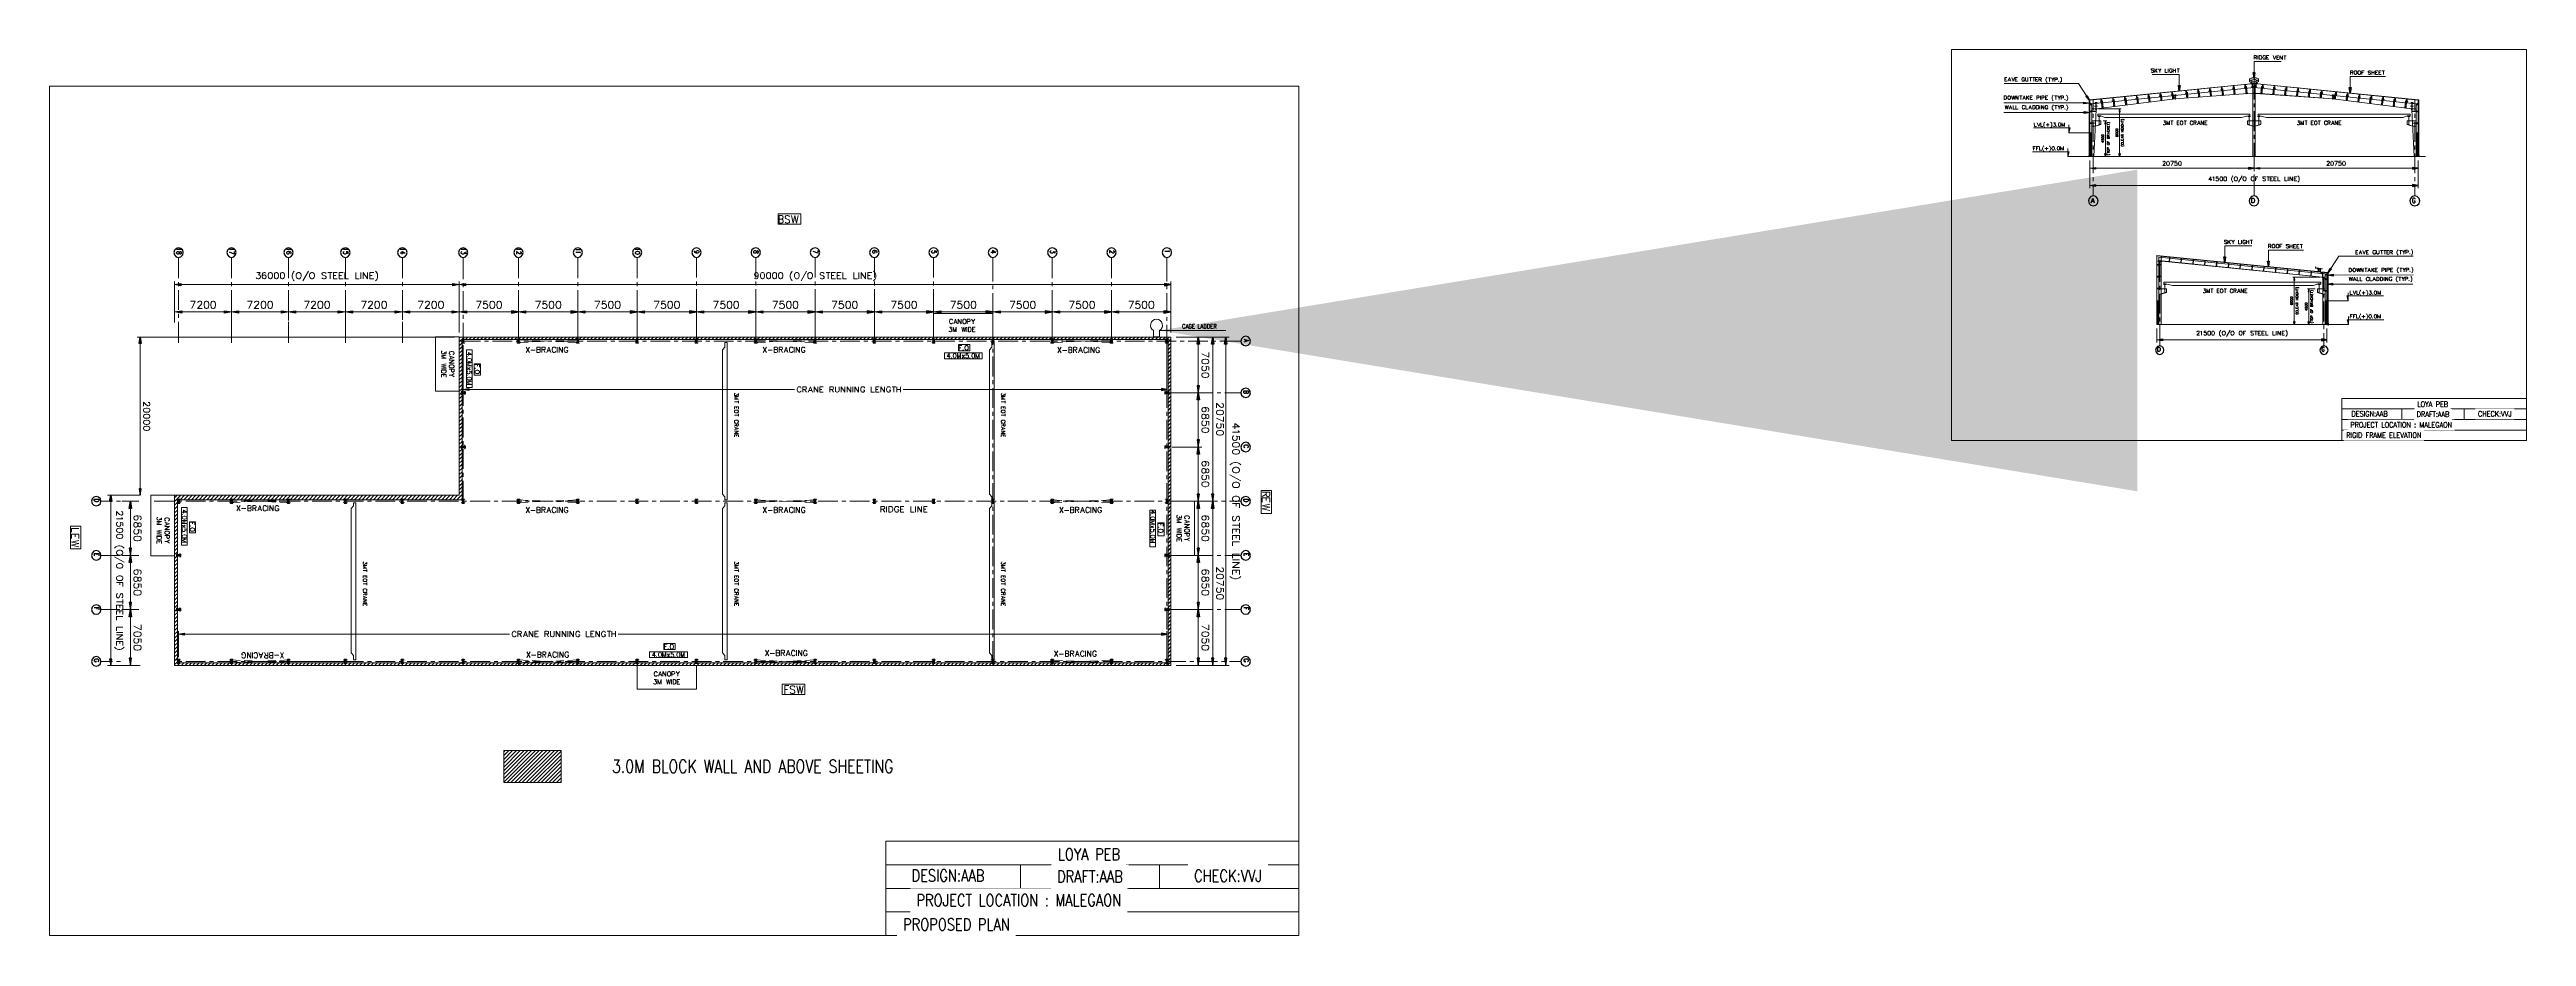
# Model space of a CAD drawing. Header units: millimetres. Extents: x 656141 to 1304589, y -54663 to 110742.
# Drawn here: x 1169317 to 1169894, y -14046 to -13839 of the extents above; entities that cross this region are included whole.
import ezdxf

# ---------------------------------------------------------------- set-up
doc = ezdxf.new("R2010")
doc.units = ezdxf.units.MM
doc.header["$LTSCALE"] = 0.35
doc.header["$MEASUREMENT"] = 0
doc.linetypes.add('CONTIN', pattern=[0, 0, 0])
doc.layers.get('0').update_dxf_attribs({"linetype": 'CONTIN'})
doc.styles.add('SIMPLEX', font='simplex.shx', dxfattribs={"width": 0.8})
doc.dimstyles.new('FOR D', dxfattribs={"dimscale": 114, "dimtxt": 2, "dimasz": 2, "dimexe": 1, "dimexo": 1, "dimgap": 1, "dimtad": 1, "dimdec": 0, "dimzin": 0, "dimdsep": 46, "dimtxsty": 'SIMPLEX', "dimcen": 1, "dimclrd": 6, "dimclre": 6, "dimclrt": 7, "dimadec": 0, "dimazin": 0, "dimtfac": 1, "dimtdec": 0, "dimtofl": 0, "dimtmove": 0, "dimatfit": 3, "dimfxl": 1, "dimtolj": 1, "dimtzin": 0, "dimlwd": 0, "dimlwe": 0, "dimarcsym": 1})
pattern_1 = [(45, (508.33095, 1953.9397), (-0.088388347648, 0.088388347648), [])]
pattern_2 = [(45, (507.76692, 1957.60589), (-0.088388347648, 0.088388347648), [])]

msp = doc.modelspace()

# ---------------------------------------------------------------- texts
at = {"color": 7, "linetype": 'Continuous', "lineweight": 0, "width": 3767.7699, "attachment_point": 3, "style": 'SIMPLEX'}
for s, insert, char_height in [('CAGE LADDER', (1169589.12, -13902.86), 1), ('3.0M BLOCK WALL AND ABOVE SHEETING', (1169513.75, -14004.37), 3)]:
    msp.add_mtext(s, dxfattribs=dict(at, insert=insert, char_height=char_height))
at = {"color": 7, "linetype": 'ByBlock', "lineweight": 0, "attachment_point": 5, "style": 'SIMPLEX'}
for insert, char_height in [((1169857.87, -13923.73), 1.243), ((1169526.45, -14031.35), 2.7793)]:
    msp.add_mtext('\\A1;DESIGN:AAB', dxfattribs=dict(at, insert=insert, char_height=char_height))

# ---------------------------------------------------------------- blocks, each defined once
blk = doc.blocks.new('5555')
at = {"color": 0, "ltscale": 0.1}
blk.add_line((1167049, -13571), (1167049, -14021), dxfattribs=at)
at = {"lineweight": 0}
for points in [[(1167542, -13571), (1167049, -13571)], [(1167542, -14021), (1167049, -14021)]]:
    blk.add_lwpolyline(points, dxfattribs=at)
at = {"color": 7, "lineweight": 0}
blk.add_arc((1167937, -13796), 455, 209.63715, 150.36285, dxfattribs=at)

# ---------------------------------------------------------------- hatches: boundary and pattern name
for points in [[(1169831.14, -13844.17), (1169830.93, -13845.46), (1169830.71, -13844.17)], [(1169791.24, -13851.08), (1169792.53, -13851.3), (1169791.24, -13851.51)], [(1169792.05, -13849.52), (1169792.57, -13850.72), (1169791.69, -13849.75)], [(1169799.46, -13853.39), (1169799.7, -13853.39), (1169799.58, -13852.69)], [(1169813.72, -13847.21), (1169813.51, -13848.5), (1169813.29, -13847.21)], [(1169853.58, -13847.7), (1169853.37, -13848.99), (1169853.15, -13847.7)], [(1169791.35, -13853.3), (1169792.64, -13853.52), (1169791.35, -13853.73)], [(1169796.16, -13856.16), (1169796.4, -13856.16), (1169796.28, -13855.46)], [(1169796.16, -13863.05), (1169796.4, -13863.05), (1169796.28, -13863.75)], [(1169799.46, -13863.05), (1169799.7, -13863.05), (1169799.58, -13863.75)], [(1169793.97, -13866.29), (1169793.97, -13866.72), (1169792.68, -13866.51)], [(1169829.64, -13866.29), (1169829.64, -13866.72), (1169830.93, -13866.51)], [(1169832.22, -13866.29), (1169832.22, -13866.72), (1169830.93, -13866.51)], [(1169867.89, -13866.29), (1169867.89, -13866.72), (1169869.18, -13866.51)], [(1169793.97, -13870.29), (1169793.97, -13870.72), (1169792.68, -13870.5)], [(1169867.89, -13870.29), (1169867.89, -13870.72), (1169869.18, -13870.5)], [(1169824.3, -13887.17), (1169824.09, -13888.46), (1169823.87, -13887.17)], [(1169834.49, -13888.14), (1169834.28, -13889.43), (1169834.06, -13888.14)], [(1169840.19, -13892.55), (1169840.42, -13892.55), (1169840.31, -13891.85)], [(1169849.4, -13891.64), (1169848.11, -13891.42), (1169849.4, -13891.21)], [(1169849.01, -13890.01), (1169848.13, -13890.98), (1169848.65, -13889.78)], [(1169347.64, -13893.39), (1169347.64, -13893.88), (1169346.16, -13893.63)], [(1169411.05, -13893.88), (1169411.05, -13893.39), (1169412.52, -13893.63)], [(1169414, -13893.39), (1169414, -13893.88), (1169412.52, -13893.63)], [(1169576.94, -13893.39), (1169576.94, -13893.88), (1169578.41, -13893.63)], [(1169843.59, -13895.32), (1169843.82, -13895.32), (1169843.71, -13894.62)], [(1169849.26, -13893.75), (1169847.97, -13893.54), (1169849.26, -13893.32)], [(1169347.82, -13899.71), (1169347.82, -13900.26), (1169346.16, -13899.99)], [(1169357.78, -13900.26), (1169357.78, -13899.71), (1169359.44, -13899.99)], [(1169361.09, -13899.71), (1169361.09, -13900.26), (1169359.44, -13899.99)], [(1169371.05, -13900.26), (1169371.05, -13899.71), (1169372.71, -13899.99)], [(1169374.37, -13899.71), (1169374.37, -13900.26), (1169372.71, -13899.99)], [(1169384.32, -13900.26), (1169384.32, -13899.71), (1169385.98, -13899.99)], [(1169387.64, -13899.71), (1169387.64, -13900.26), (1169385.98, -13899.99)], [(1169397.59, -13900.26), (1169397.59, -13899.71), (1169399.25, -13899.99)], [(1169400.91, -13899.71), (1169400.91, -13900.26), (1169399.25, -13899.99)], [(1169410.86, -13900.26), (1169410.86, -13899.71), (1169412.52, -13899.99)], [(1169414.18, -13899.72), (1169414.18, -13900.27), (1169412.52, -13899.99)], [(1169424.69, -13899.72), (1169424.69, -13900.27), (1169426.34, -13899.99)], [(1169428, -13899.72), (1169428, -13900.27), (1169426.34, -13899.99)], [(1169438.51, -13899.72), (1169438.51, -13900.27), (1169440.17, -13899.99)], [(1169441.83, -13899.72), (1169441.83, -13900.27), (1169440.17, -13899.99)], [(1169452.33, -13899.72), (1169452.33, -13900.27), (1169453.99, -13899.99)], [(1169455.65, -13899.72), (1169455.65, -13900.27), (1169453.99, -13899.99)], [(1169466.16, -13899.72), (1169466.16, -13900.27), (1169467.82, -13899.99)], [(1169469.48, -13899.72), (1169469.48, -13900.27), (1169467.82, -13899.99)], [(1169479.98, -13899.72), (1169479.98, -13900.27), (1169481.64, -13899.99)], [(1169483.3, -13899.72), (1169483.3, -13900.27), (1169481.64, -13899.99)], [(1169493.81, -13899.72), (1169493.81, -13900.27), (1169495.47, -13899.99)], [(1169497.12, -13899.72), (1169497.12, -13900.27), (1169495.47, -13899.99)], [(1169507.63, -13899.72), (1169507.63, -13900.27), (1169509.29, -13899.99)], [(1169510.95, -13899.72), (1169510.95, -13900.27), (1169509.29, -13899.99)], [(1169521.45, -13899.72), (1169521.45, -13900.27), (1169523.11, -13899.99)], [(1169524.77, -13899.72), (1169524.77, -13900.27), (1169523.11, -13899.99)], [(1169535.28, -13899.72), (1169535.28, -13900.27), (1169536.94, -13899.99)], [(1169538.6, -13899.72), (1169538.6, -13900.27), (1169536.94, -13899.99)], [(1169549.1, -13899.72), (1169549.1, -13900.27), (1169550.76, -13899.99)], [(1169552.42, -13899.72), (1169552.42, -13900.27), (1169550.76, -13899.99)], [(1169562.93, -13899.72), (1169562.93, -13900.27), (1169564.59, -13899.99)], [(1169566.24, -13899.72), (1169566.24, -13900.27), (1169564.59, -13899.99)], [(1169576.75, -13899.72), (1169576.75, -13900.27), (1169578.41, -13899.99)], [(1169840.19, -13902.21), (1169840.42, -13902.21), (1169840.31, -13902.91)], [(1169843.59, -13902.21), (1169843.82, -13902.21), (1169843.71, -13902.91)], [(1169338.4, -13907.33), (1169337.91, -13907.33), (1169338.16, -13905.86)], [(1169585.06, -13907.52), (1169584.51, -13907.52), (1169584.78, -13905.86)], [(1169588.47, -13907.52), (1169587.92, -13907.52), (1169588.2, -13905.86)], [(1169591.49, -13907.52), (1169590.94, -13907.52), (1169591.22, -13905.86)], [(1169809.59, -13906.26), (1169809.59, -13906.69), (1169808.3, -13906.47)], [(1169846.64, -13906.26), (1169846.64, -13906.69), (1169847.93, -13906.47)], [(1169414.73, -13917.84), (1169414.73, -13918.27), (1169413.44, -13918.06)], [(1169576.2, -13917.84), (1169576.2, -13918.27), (1169577.49, -13918.06)], [(1169585.06, -13917.19), (1169584.51, -13917.19), (1169584.78, -13918.85)], [(1169585.06, -13920.51), (1169584.51, -13920.51), (1169584.78, -13918.85)], [(1169585.06, -13929.82), (1169584.51, -13929.82), (1169584.78, -13931.48)], [(1169585.06, -13933.14), (1169584.51, -13933.14), (1169584.78, -13931.48)], [(1169331.5, -13944.2), (1169331.01, -13944.2), (1169331.26, -13942.72)], [(1169336.12, -13945.76), (1169335.57, -13945.76), (1169335.85, -13944.1)], [(1169338.4, -13941.25), (1169337.91, -13941.25), (1169338.16, -13942.72)], [(1169585.06, -13942.45), (1169584.51, -13942.45), (1169584.78, -13944.1)], [(1169585.06, -13945.76), (1169584.51, -13945.76), (1169584.78, -13944.1)], [(1169588.47, -13942.45), (1169587.92, -13942.45), (1169588.2, -13944.1)], [(1169588.47, -13945.76), (1169587.92, -13945.76), (1169588.2, -13944.1)], [(1169336.12, -13955.07), (1169335.57, -13955.07), (1169335.85, -13956.73)], [(1169336.12, -13958.39), (1169335.57, -13958.39), (1169335.85, -13956.73)], [(1169585.06, -13955.07), (1169584.51, -13955.07), (1169584.78, -13956.73)], [(1169585.06, -13958.39), (1169584.51, -13958.39), (1169584.78, -13956.73)], [(1169336.12, -13967.7), (1169335.57, -13967.7), (1169335.85, -13969.36)], [(1169585.06, -13967.7), (1169584.51, -13967.7), (1169584.78, -13969.36)], [(1169336.12, -13971.02), (1169335.57, -13971.02), (1169335.85, -13969.36)], [(1169585.06, -13971.02), (1169584.51, -13971.02), (1169584.78, -13969.36)], [(1169348.38, -13974.85), (1169348.38, -13975.28), (1169347.09, -13975.07)], [(1169576.2, -13974.85), (1169576.2, -13975.28), (1169577.49, -13975.07)], [(1169331.5, -13980.88), (1169331.01, -13980.88), (1169331.26, -13982.35)], [(1169336.12, -13980.69), (1169335.57, -13980.69), (1169335.85, -13982.35)], [(1169585.06, -13980.69), (1169584.51, -13980.69), (1169584.78, -13982.35)], [(1169588.47, -13980.69), (1169587.92, -13980.69), (1169588.2, -13982.35)], [(1169591.49, -13980.69), (1169590.94, -13980.69), (1169591.21, -13982.35)]]:
    msp.add_hatch(color=3).paths.add_polyline_path(points)
at = {"linetype": 'Continuous', "lineweight": 5}
h = msp.add_hatch(dxfattribs=at)
h.set_pattern_fill('ANSI31', color=1)
h.set_pattern_definition(pattern_1)
h.paths.add_polyline_path([(1169793.11, -13858.22), (1169793.11, -13863.75), (1169792.68, -13863.75), (1169792.68, -13858.22)])
h = msp.add_hatch(dxfattribs=at)
h.set_pattern_fill('ANSI31', color=1)
h.set_pattern_definition(pattern_1)
h.paths.add_polyline_path([(1169868.75, -13858.22), (1169868.75, -13863.75), (1169869.18, -13863.75), (1169869.18, -13858.22)])
h = msp.add_hatch(dxfattribs=at)
h.set_pattern_fill('ANSI31', color=1)
h.set_pattern_definition(pattern_2)
h.paths.add_polyline_path([(1169808.3, -13897.38), (1169808.3, -13902.91), (1169808.66, -13902.91), (1169808.66, -13897.38)])
h = msp.add_hatch(dxfattribs=at)
h.set_pattern_fill('ANSI31', color=1)
h.set_pattern_definition(pattern_2)
h.paths.add_polyline_path([(1169847.93, -13897.38), (1169847.93, -13902.91), (1169847.58, -13902.91), (1169847.58, -13897.38)])
h = msp.add_hatch(dxfattribs=at)
h.set_pattern_fill('ANSI31', color=1, scale=5)
h.set_pattern_definition([(45, (-9.3609, 21.41405), (-0.44194173824, 0.44194173824), [])])
h.paths.add_polyline_path([(1169412.52, -13905.86), (1169578.41, -13905.86), (1169578.41, -13982.35), (1169346.16, -13982.35), (1169346.16, -13942.72), (1169412.52, -13942.72)])
h.paths.add_polyline_path([(1169413.18, -13906.44), (1169577.75, -13906.44), (1169577.75, -13981.77), (1169346.83, -13981.77), (1169346.83, -13943.76), (1169413.18, -13943.76)], flags=16)
h = msp.add_hatch(dxfattribs=at)
h.set_pattern_fill('ANSI31', color=1, scale=5)
h.set_pattern_definition([(45, (0, 0), (-0.44194173824, 0.44194173824), [])])
h.paths.add_polyline_path([(1169422.89, -14002.2), (1169436.29, -14002.2), (1169436.29, -14009.68), (1169422.89, -14009.68)])

# ---------------------------------------------------------------- linework, layer by layer
at = {"color": 2, "linetype": 'Continuous', "lineweight": 15}
for p, q in [((1169831.26, -13840.66), (1169831.54, -13841.1)), ((1169831.83, -13841.11), (1169831.83, -13840.25)), ((1169833.85, -13840.67), (1169834.18, -13840.67)), ((1169833.85, -13841.11), (1169834.38, -13841.11)), ((1169836.21, -13840.67), (1169836.53, -13840.67)), ((1169836.21, -13841.12), (1169836.73, -13841.12)), ((1169837.87, -13840.27), (1169838.44, -13840.27)), ((1169838.15, -13840.27), (1169838.15, -13841.12)), ((1169772.8, -13845.78), (1169773.12, -13845.78)), ((1169772.8, -13846.22), (1169773.32, -13846.22)), ((1169773.69, -13845.94), (1169774.09, -13845.94)), ((1169775.27, -13845.78), (1169775.59, -13845.78)), ((1169775.27, -13846.23), (1169775.8, -13846.23)), ((1169778.56, -13845.39), (1169779.12, -13845.39)), ((1169778.84, -13845.39), (1169778.84, -13846.24)), ((1169779.29, -13845.39), (1169779.85, -13845.39)), ((1169779.57, -13845.39), (1169779.57, -13846.24)), ((1169780.01, -13845.8), (1169780.34, -13845.8)), ((1169780.01, -13846.24), (1169780.54, -13846.24)), ((1169781.07, -13845.8), (1169781.35, -13846.25)), ((1169782.98, -13845.4), (1169783.54, -13845.4)), ((1169783.26, -13845.4), (1169783.26, -13846.25)), ((1169784.03, -13845.81), (1169784.03, -13846.25)), ((1169807.8, -13844.16), (1169807.79, -13843.31)), ((1169808.36, -13843.31), (1169807.79, -13843.88)), ((1169808, -13843.68), (1169808.36, -13844.16)), ((1169808.97, -13843.71), (1169808.97, -13844.16)), ((1169810.92, -13844.16), (1169810.92, -13843.3)), ((1169812.09, -13844.15), (1169812.09, -13843.3)), ((1169812.09, -13843.71), (1169812.66, -13843.7)), ((1169812.66, -13843.3), (1169812.66, -13844.15)), ((1169812.98, -13843.3), (1169813.55, -13843.3)), ((1169813.27, -13843.3), (1169813.27, -13844.15)), ((1169853.7, -13844.19), (1169853.98, -13844.64)), ((1169856.05, -13844.2), (1169856.37, -13844.2)), ((1169858.36, -13844.65), (1169858.36, -13843.8)), ((1169858.36, -13844.21), (1169858.93, -13844.21)), ((1169858.93, -13843.8), (1169858.93, -13844.66)), ((1169859.25, -13844.21), (1169859.58, -13844.21)), ((1169859.25, -13844.66), (1169859.78, -13844.66)), ((1169860.02, -13844.21), (1169860.35, -13844.21)), ((1169860.02, -13844.66), (1169860.55, -13844.66)), ((1169860.79, -13843.81), (1169861.36, -13843.81)), ((1169861.08, -13843.81), (1169861.08, -13844.66)), ((1169773.98, -13852.42), (1169774.38, -13852.42)), ((1169776.28, -13849.63), (1169776.84, -13849.63)), ((1169776.56, -13849.63), (1169776.56, -13850.48)), ((1169777.13, -13850.2), (1169777.53, -13850.2)), ((1169777.9, -13850.49), (1169777.9, -13849.64)), ((1169778.47, -13849.64), (1169777.9, -13850.2)), ((1169778.1, -13850), (1169778.46, -13850.49)), ((1169778.56, -13852.43), (1169778.96, -13852.43)), ((1169778.75, -13850.05), (1169779.07, -13850.05)), ((1169778.75, -13850.49), (1169779.28, -13850.49)), ((1169781.03, -13852.72), (1169781.03, -13851.87)), ((1169781.14, -13850.5), (1169781.14, -13849.65)), ((1169782.32, -13850.06), (1169782.64, -13850.06)), ((1169782.32, -13850.5), (1169782.84, -13850.5)), ((1169784.43, -13849.66), (1169785, -13849.66)), ((1169784.44, -13851.88), (1169785.01, -13851.88)), ((1169784.71, -13849.66), (1169784.71, -13850.51)), ((1169784.72, -13851.88), (1169784.72, -13852.73)), ((1169785.48, -13850.06), (1169785.48, -13850.51)), ((1169785.49, -13852.29), (1169785.49, -13852.73)), ((1169811.53, -13855.47), (1169812.08, -13855.47)), ((1169811.8, -13855.47), (1169811.8, -13856.39)), ((1169812.99, -13855.91), (1169813.3, -13855.91)), ((1169812.99, -13856.39), (1169813.5, -13856.39)), ((1169814.61, -13855.47), (1169815.16, -13855.47)), ((1169814.88, -13855.47), (1169814.88, -13856.39)), ((1169817.18, -13855.91), (1169817.45, -13856.39)), ((1169817.85, -13856.09), (1169818.24, -13856.09)), ((1169819.47, -13855.91), (1169819.78, -13855.91)), ((1169819.47, -13856.39), (1169819.98, -13856.39)), ((1169842.79, -13855.47), (1169843.34, -13855.47)), ((1169843.06, -13855.47), (1169843.06, -13856.39)), ((1169844.25, -13855.91), (1169844.57, -13855.91)), ((1169844.25, -13856.39), (1169844.76, -13856.39)), ((1169845.87, -13855.47), (1169846.42, -13855.47)), ((1169846.15, -13855.47), (1169846.15, -13856.39)), ((1169848.44, -13855.91), (1169848.71, -13856.39)), ((1169849.11, -13856.09), (1169849.5, -13856.09)), ((1169850.73, -13855.91), (1169851.04, -13855.91)), ((1169850.73, -13856.39), (1169851.24, -13856.39)), ((1169824.85, -13884.11), (1169824.86, -13883.26)), ((1169825.42, -13883.26), (1169824.86, -13883.82)), ((1169825.06, -13883.62), (1169825.42, -13884.11)), ((1169826.03, -13883.66), (1169826.03, -13884.11)), ((1169827.98, -13884.12), (1169827.98, -13883.26)), ((1169829.15, -13884.12), (1169829.16, -13883.27)), ((1169829.15, -13883.67), (1169829.72, -13883.68)), ((1169829.72, -13883.27), (1169829.72, -13884.12)), ((1169830.05, -13883.27), (1169830.61, -13883.27)), ((1169830.33, -13883.27), (1169830.33, -13884.12)), ((1169834.61, -13884.63), (1169834.89, -13885.08)), ((1169836.96, -13884.64), (1169837.28, -13884.64)), ((1169839.27, -13885.09), (1169839.27, -13884.24)), ((1169839.27, -13884.64), (1169839.84, -13884.65)), ((1169839.84, -13884.24), (1169839.84, -13885.09)), ((1169840.16, -13884.65), (1169840.49, -13884.65)), ((1169840.16, -13885.09), (1169840.69, -13885.09)), ((1169840.93, -13884.65), (1169841.26, -13884.65)), ((1169840.93, -13885.09), (1169841.46, -13885.1)), ((1169841.7, -13884.25), (1169842.27, -13884.25)), ((1169841.99, -13884.25), (1169841.99, -13885.1)), ((1169854.64, -13886.07), (1169854.97, -13886.07)), ((1169854.64, -13886.52), (1169855.17, -13886.52)), ((1169855.54, -13886.23), (1169855.94, -13886.23)), ((1169857.12, -13886.07), (1169857.44, -13886.07)), ((1169857.12, -13886.51), (1169857.65, -13886.51)), ((1169860.4, -13885.65), (1169860.97, -13885.65)), ((1169860.68, -13885.65), (1169860.69, -13886.5)), ((1169861.13, -13885.65), (1169861.7, -13885.65)), ((1169861.41, -13885.65), (1169861.42, -13886.5)), ((1169861.86, -13886.05), (1169862.19, -13886.05)), ((1169861.86, -13886.5), (1169862.39, -13886.5)), ((1169862.92, -13886.05), (1169863.2, -13886.49)), ((1169864.82, -13885.64), (1169865.39, -13885.64)), ((1169865.1, -13885.64), (1169865.11, -13886.49)), ((1169865.88, -13886.04), (1169865.88, -13886.49)), ((1169854.19, -13892.47), (1169854.6, -13892.47)), ((1169856.73, -13889.78), (1169857.3, -13889.78)), ((1169857.02, -13889.78), (1169857.02, -13890.63)), ((1169857.59, -13890.35), (1169857.99, -13890.35)), ((1169858.36, -13890.63), (1169858.36, -13889.78)), ((1169858.92, -13889.78), (1169858.36, -13890.35)), ((1169858.56, -13890.14), (1169858.93, -13890.63)), ((1169858.77, -13892.46), (1169859.18, -13892.46)), ((1169859.21, -13890.18), (1169859.53, -13890.18)), ((1169859.21, -13890.63), (1169859.74, -13890.63)), ((1169861.25, -13892.74), (1169861.24, -13891.88)), ((1169861.6, -13890.62), (1169861.6, -13889.77)), ((1169862.78, -13890.17), (1169863.1, -13890.17)), ((1169862.78, -13890.62), (1169863.31, -13890.62)), ((1169864.65, -13891.87), (1169865.22, -13891.87)), ((1169864.89, -13889.76), (1169865.45, -13889.76)), ((1169864.93, -13891.87), (1169864.94, -13892.72)), ((1169865.17, -13889.76), (1169865.17, -13890.61)), ((1169865.71, -13892.28), (1169865.71, -13892.72)), ((1169865.94, -13890.16), (1169865.94, -13890.61)), ((1169820.85, -13894.63), (1169821.41, -13894.63)), ((1169821.13, -13894.63), (1169821.13, -13895.55)), ((1169822.32, -13895.07), (1169822.63, -13895.07)), ((1169822.32, -13895.55), (1169822.83, -13895.55)), ((1169823.94, -13894.63), (1169824.49, -13894.63)), ((1169824.21, -13894.63), (1169824.21, -13895.55)), ((1169826.5, -13895.07), (1169826.78, -13895.55)), ((1169827.17, -13895.25), (1169827.57, -13895.25)), ((1169828.79, -13895.07), (1169829.11, -13895.07)), ((1169828.79, -13895.55), (1169829.31, -13895.55)), ((1169477.58, -13920.94), (1169476.66, -13920.94)), ((1169476.66, -13922.13), (1169476.66, -13922.64)), ((1169477.14, -13922.13), (1169477.14, -13922.44)), ((1169477.58, -13920.67), (1169477.58, -13921.22)), ((1169539.8, -13920.94), (1169538.87, -13920.94)), ((1169538.87, -13922.13), (1169538.87, -13922.64)), ((1169539.36, -13922.13), (1169539.36, -13922.44)), ((1169539.8, -13920.67), (1169539.8, -13921.22)), ((1169477.58, -13924.02), (1169476.66, -13924.02)), ((1169477.14, -13926.31), (1169476.66, -13926.59)), ((1169476.96, -13926.99), (1169476.96, -13927.38)), ((1169477.58, -13923.75), (1169477.58, -13924.3)), ((1169539.8, -13924.02), (1169538.87, -13924.02)), ((1169539.36, -13926.31), (1169538.87, -13926.59)), ((1169539.18, -13926.99), (1169539.18, -13927.38)), ((1169539.8, -13923.75), (1169539.8, -13924.3)), ((1169476.66, -13928.61), (1169476.66, -13929.12)), ((1169477.14, -13928.61), (1169477.14, -13928.92)), ((1169538.87, -13928.61), (1169538.87, -13929.12)), ((1169539.36, -13928.61), (1169539.36, -13928.92)), ((1169599.7, -13943.33), (1169599.7, -13944.31)), ((1169600.65, -13942.48), (1169599.73, -13943.01)), ((1169600.62, -13943.33), (1169600.62, -13943.94)), ((1169322.09, -13951.8), (1169322.09, -13952.78)), ((1169323.01, -13951.8), (1169323.01, -13952.4)), ((1169391, -13960.27), (1169390.08, -13960.27)), ((1169390.08, -13961.46), (1169390.08, -13961.97)), ((1169390.56, -13961.46), (1169390.56, -13961.78)), ((1169391, -13960), (1169391, -13960.55)), ((1169477.58, -13960.27), (1169476.66, -13960.27)), ((1169476.66, -13961.46), (1169476.66, -13961.97)), ((1169477.14, -13961.46), (1169477.14, -13961.78)), ((1169477.58, -13960), (1169477.58, -13960.55)), ((1169539.8, -13960.27), (1169538.87, -13960.27)), ((1169538.87, -13961.46), (1169538.87, -13961.97)), ((1169539.36, -13961.46), (1169539.36, -13961.78)), ((1169539.8, -13960), (1169539.8, -13960.55)), ((1169391, -13963.36), (1169390.08, -13963.36)), ((1169390.56, -13965.65), (1169390.08, -13965.92)), ((1169390.08, -13967.94), (1169390.08, -13968.45)), ((1169390.38, -13966.32), (1169390.38, -13966.71)), ((1169390.56, -13967.94), (1169390.56, -13968.25)), ((1169391, -13963.08), (1169391, -13963.63)), ((1169477.58, -13963.36), (1169476.66, -13963.36)), ((1169477.14, -13965.65), (1169476.66, -13965.92)), ((1169476.66, -13967.94), (1169476.66, -13968.45)), ((1169476.96, -13966.32), (1169476.96, -13966.71)), ((1169477.14, -13967.94), (1169477.14, -13968.25)), ((1169477.58, -13963.08), (1169477.58, -13963.63)), ((1169539.8, -13963.36), (1169538.87, -13963.36)), ((1169539.36, -13965.65), (1169538.87, -13965.92)), ((1169538.87, -13967.94), (1169538.87, -13968.45)), ((1169539.18, -13966.32), (1169539.18, -13966.71)), ((1169539.36, -13967.94), (1169539.36, -13968.25)), ((1169539.8, -13963.08), (1169539.8, -13963.63)), ((1169488.44, -13987.97), (1169489.03, -13987.97))]:
    msp.add_line(p, q, dxfattribs=at)
at = {"color": 3, "linetype": 'Continuous', "lineweight": 5}
for p, q in [((1169790.03, -13846.78), (1169772.65, -13846.74)), ((1169791.87, -13849.63), (1169790.03, -13846.78)), ((1169813.51, -13844.64), (1169807.15, -13844.64)), ((1169813.51, -13847.21), (1169813.51, -13844.64)), ((1169830.93, -13844.17), (1169830.93, -13841.6)), ((1169830.93, -13841.6), (1169837.29, -13841.6)), ((1169853.37, -13847.7), (1169853.37, -13845.13)), ((1169853.37, -13845.13), (1169861.56, -13845.13)), ((1169791.24, -13851.29), (1169772.63, -13851.24)), ((1169793.18, -13851.62), (1169793.09, -13851.62)), ((1169793.18, -13851.8), (1169793.09, -13851.8)), ((1169793.12, -13851.63), (1169793.13, -13851.61)), ((1169793.12, -13851.81), (1169793.13, -13851.79)), ((1169793.13, -13851.63), (1169793.15, -13851.61)), ((1169793.13, -13851.81), (1169793.15, -13851.79)), ((1169793.14, -13852.68), (1169794.03, -13852.68)), ((1169793.14, -13852.69), (1169794.03, -13852.69)), ((1169793.84, -13851.38), (1169794.01, -13851.18)), ((1169794.03, -13851.38), (1169793.84, -13851.4)), ((1169793.84, -13851.4), (1169793.84, -13851.38)), ((1169794.01, -13851.18), (1169794.03, -13851.18)), ((1169794.03, -13851.18), (1169794.03, -13851.38)), ((1169794.19, -13851.18), (1169794.16, -13851.18)), ((1169794.16, -13851.18), (1169794.16, -13851.37)), ((1169794.16, -13851.37), (1169794.35, -13851.35)), ((1169794.35, -13851.32), (1169794.19, -13851.18)), ((1169794.35, -13851.35), (1169794.35, -13851.32)), ((1169794.69, -13852.69), (1169799.93, -13852.69)), ((1169812.4, -13849.52), (1169812.49, -13849.4)), ((1169812.4, -13849.55), (1169812.4, -13849.52)), ((1169812.51, -13849.53), (1169812.4, -13849.55)), ((1169812.49, -13849.4), (1169812.51, -13849.4)), ((1169812.51, -13849.4), (1169812.51, -13849.53)), ((1169812.6, -13849.4), (1169812.58, -13849.4)), ((1169812.58, -13849.4), (1169812.58, -13849.53)), ((1169812.58, -13849.53), (1169812.69, -13849.52)), ((1169812.69, -13849.49), (1169812.6, -13849.4)), ((1169812.69, -13849.52), (1169812.69, -13849.49)), ((1169849.17, -13849.49), (1169849.26, -13849.4)), ((1169849.17, -13849.52), (1169849.17, -13849.49)), ((1169849.28, -13849.53), (1169849.17, -13849.52)), ((1169849.26, -13849.4), (1169849.28, -13849.4)), ((1169849.28, -13849.4), (1169849.28, -13849.53)), ((1169849.37, -13849.4), (1169849.35, -13849.4)), ((1169849.35, -13849.4), (1169849.35, -13849.53)), ((1169849.35, -13849.53), (1169849.46, -13849.55)), ((1169849.46, -13849.52), (1169849.37, -13849.4)), ((1169849.46, -13849.55), (1169849.46, -13849.52)), ((1169867.51, -13851.32), (1169867.67, -13851.18)), ((1169867.51, -13851.35), (1169867.51, -13851.32)), ((1169867.7, -13851.37), (1169867.51, -13851.35)), ((1169867.67, -13851.18), (1169867.7, -13851.18)), ((1169867.7, -13851.18), (1169867.7, -13851.37)), ((1169867.85, -13851.18), (1169867.83, -13851.18)), ((1169867.83, -13851.18), (1169867.83, -13851.38)), ((1169867.83, -13851.38), (1169868.02, -13851.4)), ((1169868.72, -13852.68), (1169867.83, -13852.68)), ((1169868.72, -13852.69), (1169867.83, -13852.69)), ((1169868.02, -13851.38), (1169867.85, -13851.18)), ((1169868.02, -13851.4), (1169868.02, -13851.38)), ((1169868.68, -13851.62), (1169868.77, -13851.62)), ((1169868.68, -13851.8), (1169868.77, -13851.8)), ((1169868.71, -13851.63), (1169868.73, -13851.61)), ((1169868.71, -13851.81), (1169868.73, -13851.79)), ((1169868.73, -13851.63), (1169868.74, -13851.61)), ((1169868.73, -13851.81), (1169868.74, -13851.79)), ((1169791.35, -13853.52), (1169772.64, -13853.48)), ((1169794.92, -13854.45), (1169794.71, -13854.45)), ((1169794.71, -13854.45), (1169794.71, -13854.45)), ((1169794.72, -13854.44), (1169794.78, -13854.43)), ((1169794.78, -13854.32), (1169794.78, -13854.34)), ((1169794.78, -13854.38), (1169794.8, -13854.35)), ((1169794.78, -13854.43), (1169794.8, -13854.4)), ((1169794.83, -13854.3), (1169794.8, -13854.3)), ((1169794.8, -13854.4), (1169794.8, -13854.38)), ((1169794.83, -13854.38), (1169794.85, -13854.35)), ((1169794.83, -13854.4), (1169794.83, -13854.38)), ((1169794.83, -13854.43), (1169794.86, -13854.4)), ((1169794.86, -13854.34), (1169794.86, -13854.32)), ((1169794.86, -13854.44), (1169794.92, -13854.43)), ((1169794.92, -13854.45), (1169794.92, -13854.45)), ((1169795.75, -13855.46), (1169796.63, -13855.46)), ((1169796.28, -13863.05), (1169796.28, -13856.16)), ((1169799.58, -13863.05), (1169799.58, -13853.39)), ((1169829.68, -13854.45), (1169829.68, -13854.45)), ((1169829.68, -13854.45), (1169829.9, -13854.45)), ((1169829.69, -13854.44), (1169829.75, -13854.43)), ((1169829.75, -13854.34), (1169829.75, -13854.32)), ((1169829.75, -13854.43), (1169829.78, -13854.4)), ((1169829.76, -13854.38), (1169829.78, -13854.35)), ((1169829.77, -13854.3), (1169829.81, -13854.3)), ((1169829.78, -13854.4), (1169829.78, -13854.38)), ((1169829.8, -13854.38), (1169829.83, -13854.35)), ((1169829.8, -13854.4), (1169829.8, -13854.38)), ((1169829.8, -13854.43), (1169829.83, -13854.4)), ((1169829.83, -13854.32), (1169829.83, -13854.34)), ((1169829.83, -13854.44), (1169829.89, -13854.43)), ((1169829.9, -13854.45), (1169829.9, -13854.45)), ((1169832.17, -13854.45), (1169831.96, -13854.45)), ((1169831.96, -13854.45), (1169831.96, -13854.45)), ((1169831.97, -13854.44), (1169832.03, -13854.43)), ((1169832.03, -13854.32), (1169832.03, -13854.34)), ((1169832.03, -13854.38), (1169832.06, -13854.35)), ((1169832.03, -13854.43), (1169832.06, -13854.4)), ((1169832.09, -13854.3), (1169832.05, -13854.3)), ((1169832.06, -13854.4), (1169832.06, -13854.38)), ((1169832.08, -13854.38), (1169832.1, -13854.35)), ((1169832.08, -13854.4), (1169832.08, -13854.38)), ((1169832.08, -13854.43), (1169832.11, -13854.4)), ((1169832.11, -13854.34), (1169832.11, -13854.32)), ((1169832.11, -13854.44), (1169832.17, -13854.43)), ((1169832.17, -13854.45), (1169832.17, -13854.45)), ((1169866.94, -13854.44), (1169867, -13854.43)), ((1169866.94, -13854.45), (1169866.94, -13854.45)), ((1169866.94, -13854.45), (1169867.15, -13854.45)), ((1169867, -13854.34), (1169867, -13854.32)), ((1169867, -13854.43), (1169867.03, -13854.4)), ((1169867.01, -13854.38), (1169867.03, -13854.35)), ((1169867.02, -13854.3), (1169867.06, -13854.3)), ((1169867.03, -13854.4), (1169867.03, -13854.38)), ((1169867.06, -13854.38), (1169867.08, -13854.35)), ((1169867.06, -13854.4), (1169867.06, -13854.38)), ((1169867.06, -13854.43), (1169867.08, -13854.4)), ((1169867.08, -13854.32), (1169867.08, -13854.34)), ((1169867.08, -13854.44), (1169867.14, -13854.43)), ((1169867.15, -13854.45), (1169867.15, -13854.45)), ((1169795.82, -13863.75), (1169796.63, -13863.75)), ((1169798.66, -13863.75), (1169799.93, -13863.75)), ((1169792.68, -13864.72), (1169792.68, -13867.15)), ((1169792.68, -13864.72), (1169792.68, -13871.15)), ((1169793.97, -13866.51), (1169829.64, -13866.51)), ((1169830.93, -13864.72), (1169830.93, -13867.15)), ((1169830.93, -13864.72), (1169830.93, -13867.15)), ((1169832.22, -13866.51), (1169867.89, -13866.51)), ((1169869.18, -13864.72), (1169869.18, -13867.15)), ((1169869.18, -13864.72), (1169869.18, -13871.15)), ((1169867.89, -13870.5), (1169793.97, -13870.5)), ((1169824.09, -13887.17), (1169824.09, -13884.6)), ((1169824.09, -13884.6), (1169830.45, -13884.6)), ((1169834.28, -13888.14), (1169834.28, -13885.57)), ((1169834.28, -13885.57), (1169842.47, -13885.57)), ((1169848.83, -13889.89), (1169850.67, -13887.03)), ((1169850.67, -13887.03), (1169868.05, -13887)), ((1169346.16, -13902.46), (1169346.16, -13892.9)), ((1169412.52, -13904.75), (1169412.52, -13892.9)), ((1169412.52, -13904.75), (1169412.52, -13892.9)), ((1169578.41, -13904.75), (1169578.41, -13892.9)), ((1169846.37, -13891.85), (1169839.96, -13891.85)), ((1169840.31, -13902.21), (1169840.31, -13892.55)), ((1169849.4, -13891.42), (1169868, -13891.37)), ((1169411.05, -13893.63), (1169347.64, -13893.63)), ((1169576.94, -13893.63), (1169414, -13893.63)), ((1169810.21, -13893.61), (1169810, -13893.61)), ((1169810, -13893.61), (1169810, -13893.61)), ((1169810.01, -13893.6), (1169810.07, -13893.6)), ((1169810.07, -13893.48), (1169810.07, -13893.5)), ((1169810.07, -13893.55), (1169810.09, -13893.51)), ((1169810.07, -13893.6), (1169810.09, -13893.56)), ((1169810.12, -13893.46), (1169810.09, -13893.46)), ((1169810.09, -13893.56), (1169810.09, -13893.55)), ((1169810.12, -13893.55), (1169810.14, -13893.51)), ((1169810.12, -13893.56), (1169810.12, -13893.55)), ((1169810.12, -13893.6), (1169810.15, -13893.56)), ((1169810.15, -13893.5), (1169810.15, -13893.48)), ((1169810.15, -13893.6), (1169810.21, -13893.6)), ((1169810.21, -13893.61), (1169810.21, -13893.61)), ((1169845.2, -13894.62), (1169843.36, -13894.62)), ((1169843.71, -13902.21), (1169843.71, -13895.32)), ((1169846.03, -13893.6), (1169846.09, -13893.6)), ((1169846.03, -13893.61), (1169846.03, -13893.61)), ((1169846.03, -13893.61), (1169846.24, -13893.61)), ((1169846.09, -13893.5), (1169846.09, -13893.48)), ((1169846.09, -13893.6), (1169846.12, -13893.56)), ((1169846.1, -13893.55), (1169846.12, -13893.51)), ((1169846.11, -13893.46), (1169846.15, -13893.46)), ((1169846.12, -13893.56), (1169846.12, -13893.55)), ((1169846.14, -13893.55), (1169846.17, -13893.51)), ((1169846.14, -13893.56), (1169846.14, -13893.55)), ((1169846.14, -13893.6), (1169846.17, -13893.56)), ((1169846.17, -13893.48), (1169846.17, -13893.5)), ((1169846.17, -13893.6), (1169846.23, -13893.6)), ((1169846.24, -13893.61), (1169846.24, -13893.61)), ((1169849.26, -13893.54), (1169867.97, -13893.5)), ((1169346.16, -13902.06), (1169346.16, -13899.16)), ((1169357.78, -13899.99), (1169347.82, -13899.99)), ((1169359.44, -13901.53), (1169359.44, -13899.16)), ((1169359.44, -13903.04), (1169359.44, -13899.16)), ((1169371.05, -13899.99), (1169361.09, -13899.99)), ((1169372.71, -13901.95), (1169372.71, -13899.16)), ((1169372.71, -13901.99), (1169372.71, -13899.16)), ((1169384.32, -13899.99), (1169374.37, -13899.99)), ((1169385.98, -13902.46), (1169385.98, -13899.16)), ((1169385.98, -13901.15), (1169385.98, -13899.16)), ((1169397.59, -13899.99), (1169387.64, -13899.99)), ((1169399.25, -13901.83), (1169399.25, -13899.16)), ((1169399.25, -13901.61), (1169399.25, -13899.16)), ((1169410.86, -13899.99), (1169400.91, -13899.99)), ((1169412.52, -13904.61), (1169412.52, -13899.16)), ((1169412.52, -13901.79), (1169412.52, -13899.16)), ((1169424.69, -13899.99), (1169414.18, -13899.99)), ((1169426.34, -13905.53), (1169426.34, -13899.16)), ((1169426.34, -13905.53), (1169426.34, -13899.16)), ((1169438.51, -13899.99), (1169428, -13899.99)), ((1169440.17, -13905.53), (1169440.17, -13899.16)), ((1169440.17, -13905.53), (1169440.17, -13899.16)), ((1169452.33, -13899.99), (1169441.83, -13899.99)), ((1169453.99, -13905.53), (1169453.99, -13899.16)), ((1169453.99, -13905.53), (1169453.99, -13899.16)), ((1169466.16, -13899.99), (1169455.65, -13899.99)), ((1169467.82, -13905.53), (1169467.82, -13899.16)), ((1169467.82, -13905.53), (1169467.82, -13899.16)), ((1169479.98, -13899.99), (1169469.48, -13899.99)), ((1169481.64, -13905.53), (1169481.64, -13899.16)), ((1169481.64, -13905.53), (1169481.64, -13899.16)), ((1169493.81, -13899.99), (1169483.3, -13899.99)), ((1169495.47, -13905.53), (1169495.47, -13899.16)), ((1169495.47, -13905.53), (1169495.47, -13899.16)), ((1169507.63, -13899.99), (1169497.12, -13899.99)), ((1169509.29, -13905.53), (1169509.29, -13899.16)), ((1169509.29, -13905.53), (1169509.29, -13899.16)), ((1169521.45, -13899.99), (1169510.95, -13899.99)), ((1169523.11, -13905.53), (1169523.11, -13899.16)), ((1169523.11, -13905.53), (1169523.11, -13899.16)), ((1169535.28, -13899.99), (1169524.77, -13899.99)), ((1169536.94, -13905.53), (1169536.94, -13899.16)), ((1169536.94, -13905.53), (1169536.94, -13899.16)), ((1169549.1, -13899.99), (1169538.6, -13899.99)), ((1169550.76, -13905.53), (1169550.76, -13899.16)), ((1169550.76, -13905.53), (1169550.76, -13899.16)), ((1169562.93, -13899.99), (1169552.42, -13899.99)), ((1169564.59, -13905.53), (1169564.59, -13899.16)), ((1169564.59, -13905.53), (1169564.59, -13899.16)), ((1169576.75, -13899.99), (1169566.24, -13899.99)), ((1169578.41, -13904.61), (1169578.41, -13899.16)), ((1169808.3, -13903.88), (1169808.3, -13907.12)), ((1169841.9, -13902.91), (1169839.96, -13902.91)), ((1169844.9, -13902.91), (1169843.36, -13902.91)), ((1169847.93, -13903.88), (1169847.93, -13907.12)), ((1169411.41, -13905.86), (1169337.42, -13905.86)), ((1169338.16, -13941.25), (1169338.16, -13907.33)), ((1169413.44, -13907.75), (1169413.44, -13918.7)), ((1169577.49, -13907.75), (1169577.49, -13918.7)), ((1169579.65, -13905.86), (1169585.61, -13905.86)), ((1169579.65, -13905.86), (1169592.04, -13905.86)), ((1169579.65, -13905.86), (1169589.02, -13905.86)), ((1169584.78, -13907.52), (1169584.78, -13917.19)), ((1169588.2, -13907.52), (1169588.2, -13942.45)), ((1169591.21, -13980.69), (1169591.22, -13907.52)), ((1169809.59, -13906.47), (1169846.64, -13906.47)), ((1169414.73, -13918.06), (1169490.69, -13918.06)), ((1169576.2, -13918.06), (1169516, -13918.06)), ((1169578.73, -13918.85), (1169585.61, -13918.85)), ((1169578.73, -13918.85), (1169585.61, -13918.85)), ((1169584.78, -13920.51), (1169584.78, -13929.82)), ((1169578.73, -13931.48), (1169585.61, -13931.48)), ((1169578.73, -13931.48), (1169585.61, -13931.48)), ((1169584.78, -13933.14), (1169584.78, -13942.45)), ((1169338.16, -13942.72), (1169330.52, -13942.72)), ((1169338.16, -13942.72), (1169330.52, -13942.72)), ((1169331.26, -13980.88), (1169331.26, -13944.2)), ((1169337.81, -13944.11), (1169333.88, -13944.11)), ((1169578.73, -13944.1), (1169585.61, -13944.1)), ((1169578.73, -13944.1), (1169585.61, -13944.1)), ((1169579.65, -13944.1), (1169589.02, -13944.1)), ((1169579.65, -13944.1), (1169589.02, -13944.1)), ((1169335.85, -13955.07), (1169335.85, -13945.76)), ((1169584.78, -13945.76), (1169584.78, -13955.07)), ((1169588.2, -13945.76), (1169588.2, -13980.69)), ((1169337.81, -13956.73), (1169333.88, -13956.73)), ((1169578.73, -13956.73), (1169585.61, -13956.73)), ((1169578.73, -13956.73), (1169585.61, -13956.73)), ((1169335.85, -13967.7), (1169335.85, -13958.39)), ((1169584.78, -13958.39), (1169584.78, -13967.7)), ((1169337.81, -13969.36), (1169333.88, -13969.36)), ((1169335.85, -13980.69), (1169335.85, -13971.02)), ((1169578.73, -13969.36), (1169585.61, -13969.36)), ((1169578.73, -13969.36), (1169585.61, -13969.36)), ((1169584.78, -13971.02), (1169584.78, -13980.69)), ((1169347.09, -13980.46), (1169347.09, -13974.42)), ((1169348.38, -13975.07), (1169424.26, -13975.07)), ((1169576.2, -13975.07), (1169449.58, -13975.07)), ((1169577.49, -13980.46), (1169577.49, -13974.42)), ((1169338.16, -13982.35), (1169330.52, -13982.35)), ((1169338.02, -13982.35), (1169335.02, -13982.35)), ((1169579.65, -13982.35), (1169585.61, -13982.35)), ((1169579.65, -13982.35), (1169592.04, -13982.35)), ((1169579.65, -13982.35), (1169589.02, -13982.35))]:
    msp.add_line(p, q, dxfattribs=at)
at = {"color": 5, "linetype": 'Continuous', "lineweight": 5}
for p, q in [((1169792.63, -13850.6), (1169830.93, -13846.77)), ((1169792.65, -13850.58), (1169830.93, -13846.75)), ((1169869.21, -13850.58), (1169830.93, -13846.75)), ((1169869.23, -13850.6), (1169830.93, -13846.77)), ((1169792.63, -13858.22), (1169792.63, -13850.6)), ((1169792.65, -13858.22), (1169792.65, -13850.58)), ((1169869.21, -13858.22), (1169869.21, -13850.58)), ((1169869.23, -13858.22), (1169869.23, -13850.6)), ((1169808.26, -13895.62), (1169808.26, -13886.83)), ((1169808.26, -13886.83), (1169848.05, -13890.81)), ((1169808.29, -13895.98), (1169808.29, -13886.88)), ((1169808.29, -13886.88), (1169848.05, -13890.86)), ((1169847.93, -13895.68), (1169847.93, -13890.85)), ((1169847.97, -13895.62), (1169847.97, -13890.85)), ((1169808.26, -13897.38), (1169808.26, -13895.58)), ((1169808.29, -13897.38), (1169808.29, -13895.58)), ((1169847.93, -13897.38), (1169847.93, -13895.58)), ((1169847.93, -13898.85), (1169847.93, -13898.16)), ((1169847.93, -13899.1), (1169847.93, -13898.19)), ((1169847.97, -13897.38), (1169847.97, -13895.58)), ((1169808.26, -13899.18), (1169808.29, -13899.18)), ((1169847.93, -13900), (1169847.93, -13899.18))]:
    msp.add_line(p, q, dxfattribs=at)
at = {"color": 1, "linetype": 'Continuous', "lineweight": 9}
for p, q in [((1169830.15, -13846.79), (1169830.17, -13846.79)), ((1169830.15, -13846.79), (1169830.15, -13846.79)), ((1169830.15, -13846.79), (1169830.16, -13846.79)), ((1169830.16, -13846.78), (1169830.16, -13846.78)), ((1169830.16, -13846.79), (1169830.16, -13846.78)), ((1169830.16, -13846.79), (1169830.16, -13846.78)), ((1169830.16, -13846.79), (1169830.17, -13846.78)), ((1169830.16, -13846.79), (1169830.16, -13846.79)), ((1169830.16, -13846.79), (1169830.16, -13846.79)), ((1169830.16, -13846.79), (1169830.16, -13846.79)), ((1169830.16, -13846.8), (1169830.16, -13846.79)), ((1169830.16, -13846.8), (1169830.16, -13846.79)), ((1169830.16, -13846.79), (1169830.16, -13846.79)), ((1169830.16, -13846.79), (1169830.16, -13846.79)), ((1169830.16, -13846.8), (1169830.16, -13846.79)), ((1169830.16, -13846.8), (1169830.16, -13846.79)), ((1169830.16, -13846.8), (1169830.16, -13846.79)), ((1169830.16, -13846.8), (1169830.17, -13846.79)), ((1169830.16, -13846.79), (1169830.17, -13846.79)), ((1169830.16, -13846.84), (1169830.16, -13846.8)), ((1169830.16, -13846.84), (1169830.17, -13846.8)), ((1169830.16, -13846.8), (1169830.16, -13846.8)), ((1169830.16, -13846.8), (1169830.16, -13846.8)), ((1169830.16, -13846.8), (1169830.16, -13846.8)), ((1169830.16, -13846.8), (1169830.16, -13846.8)), ((1169830.16, -13846.8), (1169830.16, -13846.8)), ((1169830.16, -13846.8), (1169830.16, -13846.8)), ((1169830.16, -13846.8), (1169830.17, -13846.8)), ((1169830.16, -13846.8), (1169830.17, -13846.8)), ((1169830.16, -13846.8), (1169830.16, -13846.8)), ((1169830.16, -13846.8), (1169830.16, -13846.8)), ((1169830.16, -13846.8), (1169830.16, -13846.8)), ((1169830.16, -13846.8), (1169830.16, -13846.8)), ((1169830.16, -13846.8), (1169830.16, -13846.8)), ((1169830.16, -13846.8), (1169830.16, -13846.8)), ((1169830.16, -13846.8), (1169830.16, -13846.8)), ((1169830.16, -13846.8), (1169830.16, -13846.8)), ((1169830.16, -13846.8), (1169830.16, -13846.8)), ((1169830.16, -13846.8), (1169830.16, -13846.8)), ((1169830.16, -13846.8), (1169830.16, -13846.8)), ((1169830.16, -13846.8), (1169830.17, -13846.8)), ((1169830.16, -13846.8), (1169830.17, -13846.8)), ((1169830.16, -13846.8), (1169830.16, -13846.8)), ((1169830.16, -13846.8), (1169830.16, -13846.8)), ((1169830.16, -13846.8), (1169830.16, -13846.8)), ((1169830.16, -13846.8), (1169830.16, -13846.8)), ((1169830.16, -13846.8), (1169830.16, -13846.8)), ((1169830.16, -13846.8), (1169830.16, -13846.8)), ((1169830.16, -13846.8), (1169830.16, -13846.8)), ((1169830.16, -13846.8), (1169830.16, -13846.8)), ((1169830.16, -13846.8), (1169830.16, -13846.8)), ((1169830.16, -13846.8), (1169830.16, -13846.8)), ((1169830.16, -13846.84), (1169830.16, -13846.84)), ((1169830.16, -13846.84), (1169830.16, -13846.84)), ((1169830.16, -13846.84), (1169830.16, -13846.84)), ((1169830.16, -13846.85), (1169830.17, -13846.84)), ((1169830.16, -13846.84), (1169830.17, -13846.84)), ((1169830.16, -13846.85), (1169830.17, -13846.84)), ((1169830.16, -13846.84), (1169830.16, -13846.84)), ((1169830.16, -13846.85), (1169830.16, -13846.84)), ((1169830.16, -13846.84), (1169830.17, -13846.84)), ((1169830.16, -13846.84), (1169830.17, -13846.84)), ((1169830.16, -13846.84), (1169830.16, -13846.84)), ((1169830.16, -13846.84), (1169830.16, -13846.84)), ((1169830.16, -13846.84), (1169830.16, -13846.84)), ((1169830.16, -13846.84), (1169830.16, -13846.84)), ((1169830.16, -13846.84), (1169830.16, -13846.84)), ((1169830.16, -13846.84), (1169830.17, -13846.84)), ((1169830.16, -13846.84), (1169830.17, -13846.84)), ((1169830.16, -13846.84), (1169830.16, -13846.84)), ((1169830.16, -13846.84), (1169830.16, -13846.84)), ((1169830.16, -13846.84), (1169830.16, -13846.84)), ((1169830.16, -13846.84), (1169830.16, -13846.84)), ((1169830.16, -13846.84), (1169830.16, -13846.84)), ((1169830.16, -13846.85), (1169830.16, -13846.85)), ((1169830.16, -13846.85), (1169830.16, -13846.85)), ((1169830.16, -13846.85), (1169830.16, -13846.85)), ((1169830.16, -13846.85), (1169830.16, -13846.85)), ((1169830.16, -13846.85), (1169830.16, -13846.85)), ((1169830.16, -13846.85), (1169830.16, -13846.85)), ((1169830.16, -13846.85), (1169830.17, -13846.85)), ((1169830.16, -13846.85), (1169830.16, -13846.85)), ((1169830.16, -13846.85), (1169830.16, -13846.85)), ((1169830.16, -13846.85), (1169830.16, -13846.85)), ((1169830.16, -13846.85), (1169830.17, -13846.85)), ((1169830.16, -13846.85), (1169830.16, -13846.85)), ((1169830.16, -13846.85), (1169830.16, -13846.85)), ((1169830.16, -13846.85), (1169830.17, -13846.85)), ((1169830.16, -13846.85), (1169830.16, -13846.85)), ((1169830.16, -13846.85), (1169830.16, -13846.85)), ((1169830.16, -13846.85), (1169830.16, -13846.85)), ((1169830.16, -13846.85), (1169830.16, -13846.85)), ((1169830.16, -13846.85), (1169830.16, -13846.85)), ((1169830.16, -13846.85), (1169830.16, -13846.85)), ((1169830.16, -13846.85), (1169830.16, -13846.85)), ((1169830.16, -13846.86), (1169830.17, -13846.85)), ((1169830.16, -13846.85), (1169830.17, -13846.85)), ((1169830.16, -13846.85), (1169830.17, -13846.85)), ((1169830.16, -13846.85), (1169830.16, -13846.85)), ((1169830.17, -13846.79), (1169830.17, -13846.79)), ((1169830.17, -13846.79), (1169830.17, -13846.79)), ((1169830.17, -13846.79), (1169830.17, -13846.79)), ((1169830.17, -13846.79), (1169830.17, -13846.79)), ((1169830.17, -13846.8), (1169830.17, -13846.8)), ((1169830.17, -13846.8), (1169830.17, -13846.8)), ((1169830.17, -13846.84), (1169830.17, -13846.84)), ((1169830.17, -13846.84), (1169830.17, -13846.84)), ((1169830.17, -13846.84), (1169830.17, -13846.84)), ((1169830.17, -13846.84), (1169830.17, -13846.84)), ((1169830.17, -13846.84), (1169830.17, -13846.84)), ((1169830.17, -13846.85), (1169830.17, -13846.84)), ((1169830.17, -13846.84), (1169830.17, -13846.84)), ((1169830.17, -13846.84), (1169830.17, -13846.84)), ((1169830.17, -13846.84), (1169830.17, -13846.84)), ((1169830.17, -13846.84), (1169830.17, -13846.84)), ((1169830.17, -13846.84), (1169830.17, -13846.84)), ((1169830.17, -13846.84), (1169830.17, -13846.84)), ((1169830.17, -13846.84), (1169830.17, -13846.84)), ((1169830.17, -13846.84), (1169830.17, -13846.84)), ((1169830.17, -13846.84), (1169830.17, -13846.84)), ((1169830.17, -13846.84), (1169830.17, -13846.84)), ((1169830.17, -13846.84), (1169830.17, -13846.84)), ((1169830.17, -13846.84), (1169830.17, -13846.84)), ((1169830.17, -13846.84), (1169830.17, -13846.84)), ((1169830.17, -13846.84), (1169830.17, -13846.84)), ((1169830.17, -13846.84), (1169830.17, -13846.84)), ((1169830.17, -13846.85), (1169830.17, -13846.85)), ((1169830.17, -13846.85), (1169830.17, -13846.85)), ((1169830.17, -13846.85), (1169830.17, -13846.85)), ((1169830.17, -13846.85), (1169830.17, -13846.85)), ((1169830.17, -13846.85), (1169830.17, -13846.85)), ((1169830.17, -13846.85), (1169830.17, -13846.85)), ((1169830.17, -13846.85), (1169830.17, -13846.85)), ((1169830.17, -13846.85), (1169830.17, -13846.85)), ((1169830.17, -13846.85), (1169830.17, -13846.85)), ((1169830.17, -13846.85), (1169830.17, -13846.85)), ((1169830.17, -13846.85), (1169830.17, -13846.85)), ((1169830.17, -13846.85), (1169830.17, -13846.85)), ((1169830.17, -13846.85), (1169830.17, -13846.85)), ((1169830.17, -13846.85), (1169830.17, -13846.85)), ((1169830.17, -13846.85), (1169830.17, -13846.85)), ((1169830.17, -13846.86), (1169830.17, -13846.85)), ((1169830.17, -13846.86), (1169830.17, -13846.85)), ((1169830.17, -13846.85), (1169830.17, -13846.85)), ((1169830.17, -13846.86), (1169830.17, -13846.86)), ((1169830.17, -13846.86), (1169830.17, -13846.86)), ((1169830.93, -13850.45), (1169830.93, -13845.46)), ((1169831.69, -13846.79), (1169831.71, -13846.79)), ((1169831.69, -13846.8), (1169831.71, -13846.79)), ((1169831.69, -13846.79), (1169831.69, -13846.79)), ((1169831.69, -13846.79), (1169831.69, -13846.79)), ((1169831.69, -13846.79), (1169831.7, -13846.79)), ((1169831.69, -13846.84), (1169831.7, -13846.8)), ((1169831.69, -13846.84), (1169831.69, -13846.84)), ((1169831.69, -13846.84), (1169831.69, -13846.84)), ((1169831.69, -13846.84), (1169831.69, -13846.84)), ((1169831.69, -13846.85), (1169831.7, -13846.84)), ((1169831.69, -13846.84), (1169831.69, -13846.84)), ((1169831.69, -13846.84), (1169831.69, -13846.84)), ((1169831.69, -13846.85), (1169831.69, -13846.84)), ((1169831.69, -13846.84), (1169831.7, -13846.84)), ((1169831.69, -13846.84), (1169831.69, -13846.84)), ((1169831.69, -13846.84), (1169831.69, -13846.84)), ((1169831.69, -13846.84), (1169831.69, -13846.84)), ((1169831.69, -13846.84), (1169831.69, -13846.84)), ((1169831.69, -13846.85), (1169831.7, -13846.84)), ((1169831.69, -13846.84), (1169831.69, -13846.84)), ((1169831.69, -13846.84), (1169831.7, -13846.84)), ((1169831.69, -13846.84), (1169831.69, -13846.84)), ((1169831.69, -13846.84), (1169831.69, -13846.84)), ((1169831.69, -13846.84), (1169831.69, -13846.84)), ((1169831.69, -13846.84), (1169831.69, -13846.84)), ((1169831.69, -13846.84), (1169831.7, -13846.84)), ((1169831.69, -13846.84), (1169831.69, -13846.84)), ((1169831.69, -13846.84), (1169831.7, -13846.84)), ((1169831.69, -13846.84), (1169831.69, -13846.84)), ((1169831.69, -13846.84), (1169831.69, -13846.84)), ((1169831.69, -13846.84), (1169831.69, -13846.84)), ((1169831.69, -13846.84), (1169831.69, -13846.84)), ((1169831.69, -13846.84), (1169831.7, -13846.84)), ((1169831.69, -13846.84), (1169831.69, -13846.84)), ((1169831.69, -13846.85), (1169831.69, -13846.85)), ((1169831.69, -13846.85), (1169831.69, -13846.85)), ((1169831.69, -13846.85), (1169831.69, -13846.85)), ((1169831.69, -13846.85), (1169831.69, -13846.85)), ((1169831.69, -13846.85), (1169831.7, -13846.85)), ((1169831.69, -13846.85), (1169831.69, -13846.85)), ((1169831.69, -13846.85), (1169831.69, -13846.85)), ((1169831.69, -13846.85), (1169831.7, -13846.85)), ((1169831.69, -13846.85), (1169831.7, -13846.85)), ((1169831.69, -13846.85), (1169831.69, -13846.85)), ((1169831.69, -13846.85), (1169831.69, -13846.85)), ((1169831.69, -13846.85), (1169831.69, -13846.85)), ((1169831.69, -13846.85), (1169831.69, -13846.85)), ((1169831.69, -13846.85), (1169831.69, -13846.85)), ((1169831.69, -13846.85), (1169831.69, -13846.85)), ((1169831.69, -13846.85), (1169831.69, -13846.85)), ((1169831.69, -13846.85), (1169831.7, -13846.85)), ((1169831.69, -13846.85), (1169831.69, -13846.85)), ((1169831.69, -13846.86), (1169831.69, -13846.85)), ((1169831.69, -13846.86), (1169831.69, -13846.85)), ((1169831.69, -13846.85), (1169831.7, -13846.85)), ((1169831.69, -13846.85), (1169831.69, -13846.85)), ((1169831.69, -13846.85), (1169831.7, -13846.85)), ((1169831.69, -13846.86), (1169831.7, -13846.86)), ((1169831.69, -13846.86), (1169831.69, -13846.86)), ((1169831.7, -13846.78), (1169831.7, -13846.78)), ((1169831.7, -13846.79), (1169831.71, -13846.78)), ((1169831.7, -13846.79), (1169831.7, -13846.78)), ((1169831.7, -13846.79), (1169831.7, -13846.78)), ((1169831.7, -13846.79), (1169831.7, -13846.79)), ((1169831.7, -13846.79), (1169831.7, -13846.79)), ((1169831.7, -13846.79), (1169831.7, -13846.79)), ((1169831.7, -13846.8), (1169831.7, -13846.79)), ((1169831.7, -13846.8), (1169831.7, -13846.79)), ((1169831.7, -13846.79), (1169831.7, -13846.79)), ((1169831.7, -13846.79), (1169831.7, -13846.79)), ((1169831.7, -13846.8), (1169831.7, -13846.79)), ((1169831.7, -13846.8), (1169831.7, -13846.79)), ((1169831.7, -13846.79), (1169831.71, -13846.79)), ((1169831.7, -13846.84), (1169831.7, -13846.8)), ((1169831.7, -13846.8), (1169831.7, -13846.8)), ((1169831.7, -13846.8), (1169831.7, -13846.8)), ((1169831.7, -13846.8), (1169831.7, -13846.8)), ((1169831.7, -13846.8), (1169831.7, -13846.8)), ((1169831.7, -13846.8), (1169831.7, -13846.8)), ((1169831.7, -13846.8), (1169831.7, -13846.8)), ((1169831.7, -13846.8), (1169831.7, -13846.8)), ((1169831.7, -13846.8), (1169831.7, -13846.8)), ((1169831.7, -13846.8), (1169831.7, -13846.8)), ((1169831.7, -13846.8), (1169831.7, -13846.8)), ((1169831.7, -13846.8), (1169831.7, -13846.8)), ((1169831.7, -13846.8), (1169831.7, -13846.8)), ((1169831.7, -13846.8), (1169831.7, -13846.8)), ((1169831.7, -13846.8), (1169831.7, -13846.8)), ((1169831.7, -13846.8), (1169831.7, -13846.8)), ((1169831.7, -13846.8), (1169831.7, -13846.8)), ((1169831.7, -13846.8), (1169831.7, -13846.8)), ((1169831.7, -13846.8), (1169831.7, -13846.8)), ((1169831.7, -13846.8), (1169831.7, -13846.8)), ((1169831.7, -13846.8), (1169831.7, -13846.8)), ((1169831.7, -13846.8), (1169831.7, -13846.8)), ((1169831.7, -13846.8), (1169831.7, -13846.8)), ((1169831.7, -13846.8), (1169831.7, -13846.8)), ((1169831.7, -13846.8), (1169831.7, -13846.8)), ((1169831.7, -13846.8), (1169831.7, -13846.8)), ((1169831.7, -13846.8), (1169831.7, -13846.8)), ((1169831.7, -13846.8), (1169831.7, -13846.8)), ((1169831.7, -13846.8), (1169831.7, -13846.8)), ((1169831.7, -13846.8), (1169831.7, -13846.8)), ((1169831.7, -13846.8), (1169831.7, -13846.8)), ((1169831.7, -13846.8), (1169831.7, -13846.8)), ((1169831.7, -13846.8), (1169831.7, -13846.8)), ((1169831.7, -13846.8), (1169831.7, -13846.8)), ((1169831.7, -13846.84), (1169831.7, -13846.84)), ((1169831.7, -13846.84), (1169831.7, -13846.84)), ((1169831.7, -13846.84), (1169831.7, -13846.84)), ((1169831.7, -13846.84), (1169831.7, -13846.84)), ((1169831.7, -13846.85), (1169831.7, -13846.84)), ((1169831.7, -13846.84), (1169831.7, -13846.84)), ((1169831.7, -13846.84), (1169831.7, -13846.84)), ((1169831.7, -13846.84), (1169831.7, -13846.84)), ((1169831.7, -13846.84), (1169831.7, -13846.84)), ((1169831.7, -13846.84), (1169831.7, -13846.84)), ((1169831.7, -13846.84), (1169831.7, -13846.84)), ((1169831.7, -13846.84), (1169831.7, -13846.84)), ((1169831.7, -13846.84), (1169831.7, -13846.84)), ((1169831.7, -13846.84), (1169831.7, -13846.84)), ((1169831.7, -13846.84), (1169831.7, -13846.84)), ((1169831.7, -13846.85), (1169831.7, -13846.85)), ((1169831.7, -13846.85), (1169831.7, -13846.85)), ((1169831.7, -13846.85), (1169831.7, -13846.85)), ((1169831.7, -13846.85), (1169831.7, -13846.85)), ((1169831.7, -13846.85), (1169831.7, -13846.85)), ((1169831.7, -13846.85), (1169831.7, -13846.85)), ((1169831.7, -13846.85), (1169831.7, -13846.85)), ((1169831.7, -13846.85), (1169831.7, -13846.85)), ((1169831.7, -13846.85), (1169831.7, -13846.85)), ((1169831.7, -13846.85), (1169831.7, -13846.85)), ((1169831.7, -13846.85), (1169831.7, -13846.85)), ((1169831.7, -13846.85), (1169831.7, -13846.85)), ((1169831.7, -13846.85), (1169831.7, -13846.85)), ((1169831.7, -13846.85), (1169831.7, -13846.85)), ((1169831.7, -13846.85), (1169831.7, -13846.85)), ((1169831.7, -13846.85), (1169831.7, -13846.85)), ((1169831.7, -13846.85), (1169831.7, -13846.85)), ((1169831.7, -13846.85), (1169831.7, -13846.85)), ((1169831.7, -13846.86), (1169831.7, -13846.85)), ((1169831.7, -13846.85), (1169831.7, -13846.85)), ((1169831.71, -13846.79), (1169831.71, -13846.79)), ((1169831.71, -13846.8), (1169831.71, -13846.79)), ((1169831.71, -13846.79), (1169831.71, -13846.79)), ((1169831.71, -13846.79), (1169831.71, -13846.79)), ((1169793.97, -13851.26), (1169794.22, -13851.26)), ((1169793.97, -13851.49), (1169794.22, -13851.49)), ((1169793.97, -13852.55), (1169794.21, -13852.55)), ((1169793.97, -13852.78), (1169794.21, -13852.78)), ((1169812.47, -13849.45), (1169812.61, -13849.45)), ((1169812.47, -13849.58), (1169812.61, -13849.58)), ((1169812.47, -13850.2), (1169812.61, -13850.2)), ((1169812.47, -13850.33), (1169812.61, -13850.33)), ((1169812.51, -13849.47), (1169812.58, -13849.43)), ((1169812.51, -13849.6), (1169812.58, -13849.56)), ((1169812.51, -13850.22), (1169812.58, -13850.18)), ((1169812.51, -13850.35), (1169812.58, -13850.31)), ((1169830.93, -13852.3), (1169830.93, -13851.38)), ((1169849.39, -13849.45), (1169849.25, -13849.45)), ((1169849.39, -13849.58), (1169849.25, -13849.58)), ((1169849.39, -13850.2), (1169849.25, -13850.2)), ((1169849.39, -13850.33), (1169849.25, -13850.33)), ((1169849.28, -13849.47), (1169849.35, -13849.43)), ((1169849.28, -13849.6), (1169849.35, -13849.56)), ((1169849.28, -13850.22), (1169849.35, -13850.18)), ((1169849.28, -13850.35), (1169849.35, -13850.31)), ((1169867.89, -13851.26), (1169867.64, -13851.26)), ((1169867.89, -13851.49), (1169867.64, -13851.49)), ((1169867.89, -13852.55), (1169867.65, -13852.55)), ((1169867.89, -13852.78), (1169867.65, -13852.78)), ((1169830.93, -13857.83), (1169830.93, -13853.22)), ((1169830.93, -13859.67), (1169830.93, -13858.75)), ((1169830.93, -13865.2), (1169830.93, -13860.59)), ((1169830.93, -13867.04), (1169830.93, -13866.12)), ((1169830.93, -13872.96), (1169830.93, -13867.97)), ((1169328.99, -13944.1), (1169331.71, -13944.1)), ((1169332.63, -13944.1), (1169333.55, -13944.1)), ((1169341.37, -13944.1), (1169345.98, -13944.1)), ((1169346.9, -13944.1), (1169347.82, -13944.1)), ((1169348.75, -13944.1), (1169353.35, -13944.1)), ((1169354.27, -13944.1), (1169355.2, -13944.1)), ((1169356.12, -13944.1), (1169360.73, -13944.1)), ((1169361.65, -13944.1), (1169362.57, -13944.1)), ((1169363.12, -13944.1), (1169364.04, -13944.1)), ((1169363.49, -13944.1), (1169368.1, -13944.1)), ((1169364.97, -13944.1), (1169369.57, -13944.1)), ((1169369.02, -13944.1), (1169369.94, -13944.1)), ((1169370.5, -13944.1), (1169371.42, -13944.1)), ((1169370.86, -13944.1), (1169375.47, -13944.1)), ((1169376.39, -13944.1), (1169377.31, -13944.1)), ((1169378.24, -13944.1), (1169382.84, -13944.1)), ((1169383.77, -13944.1), (1169384.69, -13944.1)), ((1169385.61, -13944.1), (1169390.22, -13944.1)), ((1169391.14, -13944.1), (1169392.06, -13944.1)), ((1169392.98, -13944.1), (1169397.59, -13944.1)), ((1169398.51, -13944.1), (1169399.43, -13944.1)), ((1169400.36, -13944.1), (1169404.96, -13944.1)), ((1169405.88, -13944.1), (1169406.81, -13944.1)), ((1169407.73, -13944.1), (1169412.34, -13944.1)), ((1169413.26, -13944.1), (1169414.18, -13944.1)), ((1169415.1, -13944.1), (1169419.71, -13944.1)), ((1169420.63, -13944.1), (1169421.55, -13944.1)), ((1169422.47, -13944.1), (1169427.08, -13944.1)), ((1169428, -13944.1), (1169428.93, -13944.1)), ((1169429.85, -13944.1), (1169434.45, -13944.1)), ((1169435.38, -13944.1), (1169436.3, -13944.1)), ((1169437.22, -13944.1), (1169441.83, -13944.1)), ((1169442.75, -13944.1), (1169443.67, -13944.1)), ((1169444.59, -13944.1), (1169449.2, -13944.1)), ((1169450.12, -13944.1), (1169451.04, -13944.1)), ((1169451.97, -13944.1), (1169456.57, -13944.1)), ((1169457.49, -13944.1), (1169458.42, -13944.1)), ((1169459.34, -13944.1), (1169463.95, -13944.1)), ((1169464.87, -13944.1), (1169465.79, -13944.1)), ((1169466.71, -13944.1), (1169471.32, -13944.1)), ((1169472.24, -13944.1), (1169473.16, -13944.1)), ((1169474.08, -13944.1), (1169478.69, -13944.1)), ((1169479.61, -13944.1), (1169480.54, -13944.1)), ((1169481.46, -13944.1), (1169486.06, -13944.1)), ((1169486.99, -13944.1), (1169487.91, -13944.1)), ((1169488.83, -13944.1), (1169493.44, -13944.1)), ((1169494.36, -13944.1), (1169495.28, -13944.1)), ((1169496.2, -13944.1), (1169500.81, -13944.1)), ((1169501.73, -13944.1), (1169502.65, -13944.1)), ((1169503.58, -13944.1), (1169508.18, -13944.1)), ((1169509.1, -13944.1), (1169510.03, -13944.1)), ((1169510.95, -13944.1), (1169515.56, -13944.1)), ((1169516.48, -13944.1), (1169517.4, -13944.1)), ((1169518.32, -13944.1), (1169522.93, -13944.1)), ((1169523.85, -13944.1), (1169524.77, -13944.1)), ((1169525.69, -13944.1), (1169530.3, -13944.1)), ((1169531.22, -13944.1), (1169532.15, -13944.1)), ((1169533.07, -13944.1), (1169537.67, -13944.1)), ((1169538.6, -13944.1), (1169539.52, -13944.1)), ((1169540.44, -13944.1), (1169545.05, -13944.1)), ((1169545.97, -13944.1), (1169546.89, -13944.1)), ((1169547.81, -13944.1), (1169552.42, -13944.1)), ((1169553.34, -13944.1), (1169554.26, -13944.1)), ((1169555.19, -13944.1), (1169559.79, -13944.1)), ((1169560.72, -13944.1), (1169561.64, -13944.1)), ((1169562.56, -13944.1), (1169567.17, -13944.1)), ((1169568.09, -13944.1), (1169569.01, -13944.1)), ((1169569.93, -13944.1), (1169574.54, -13944.1)), ((1169575.46, -13944.1), (1169576.38, -13944.1)), ((1169577.3, -13944.1), (1169581.91, -13944.1)), ((1169582.83, -13944.1), (1169583.76, -13944.1)), ((1169584.68, -13944.1), (1169589.28, -13944.1)), ((1169590.21, -13944.1), (1169591.13, -13944.1)), ((1169592.05, -13944.1), (1169594.76, -13944.1))]:
    msp.add_line(p, q, dxfattribs=at)
at = {"color": 7, "linetype": 'Continuous', "lineweight": 5}
for p, q in [((1169830.31, -13846.53), (1169830.17, -13846.53)), ((1169830.23, -13846.53), (1169830.27, -13846.53)), ((1169830.36, -13846.61), (1169830.42, -13846.61)), ((1169831.48, -13845.46), (1169830.38, -13845.46)), ((1169830.43, -13846.39), (1169831.43, -13846.39)), ((1169831.41, -13845.49), (1169831.41, -13845.46)), ((1169831.41, -13846.61), (1169831.47, -13846.61)), ((1169831.42, -13845.46), (1169831.48, -13845.46)), ((1169831.42, -13846.61), (1169831.46, -13846.61)), ((1169831.42, -13846.61), (1169831.42, -13846.61)), ((1169831.42, -13846.62), (1169831.42, -13846.61)), ((1169831.42, -13846.61), (1169831.42, -13846.61)), ((1169831.42, -13846.62), (1169831.43, -13846.61)), ((1169831.42, -13846.62), (1169831.43, -13846.61)), ((1169831.42, -13846.62), (1169831.43, -13846.61)), ((1169831.42, -13846.62), (1169831.43, -13846.61)), ((1169831.42, -13846.62), (1169831.42, -13846.61)), ((1169831.42, -13846.61), (1169831.42, -13846.61)), ((1169831.42, -13846.61), (1169831.42, -13846.61)), ((1169831.42, -13846.61), (1169831.42, -13846.61)), ((1169831.42, -13846.61), (1169831.43, -13846.61)), ((1169831.42, -13846.62), (1169831.42, -13846.62)), ((1169831.42, -13846.62), (1169831.42, -13846.62)), ((1169831.42, -13846.62), (1169831.42, -13846.62)), ((1169831.42, -13846.62), (1169831.43, -13846.62)), ((1169831.43, -13846.6), (1169831.44, -13846.6)), ((1169831.43, -13846.61), (1169831.43, -13846.6)), ((1169831.43, -13846.61), (1169831.44, -13846.61)), ((1169831.43, -13846.62), (1169831.43, -13846.61)), ((1169831.43, -13846.62), (1169831.43, -13846.61)), ((1169831.43, -13846.62), (1169831.43, -13846.61)), ((1169831.43, -13846.62), (1169831.43, -13846.61)), ((1169831.43, -13846.62), (1169831.43, -13846.61)), ((1169831.43, -13846.62), (1169831.43, -13846.61)), ((1169831.43, -13846.62), (1169831.43, -13846.61)), ((1169831.43, -13846.61), (1169831.43, -13846.61)), ((1169831.43, -13846.61), (1169831.43, -13846.61)), ((1169831.43, -13846.61), (1169831.43, -13846.61)), ((1169831.43, -13846.61), (1169831.43, -13846.61)), ((1169831.43, -13846.61), (1169831.43, -13846.61)), ((1169831.43, -13846.61), (1169831.43, -13846.61)), ((1169831.43, -13846.62), (1169831.44, -13846.62)), ((1169831.43, -13846.62), (1169831.43, -13846.62)), ((1169831.43, -13846.62), (1169831.43, -13846.62)), ((1169831.43, -13846.62), (1169831.43, -13846.62)), ((1169831.43, -13846.62), (1169831.43, -13846.62)), ((1169831.43, -13846.62), (1169831.43, -13846.62)), ((1169831.43, -13846.62), (1169831.43, -13846.62)), ((1169831.43, -13846.62), (1169831.43, -13846.62)), ((1169831.43, -13846.62), (1169831.44, -13846.62)), ((1169831.43, -13846.64), (1169831.44, -13846.64)), ((1169831.43, -13846.65), (1169831.43, -13846.64)), ((1169831.43, -13846.66), (1169831.43, -13846.65)), ((1169831.44, -13846.62), (1169831.44, -13846.6)), ((1169831.44, -13846.61), (1169831.5, -13846.61)), ((1169831.44, -13846.61), (1169831.44, -13846.61)), ((1169831.44, -13846.66), (1169831.44, -13846.64)), ((1169831.44, -13846.82), (1169831.5, -13846.82)), ((1169831.45, -13846.6), (1169831.46, -13846.6)), ((1169831.45, -13846.62), (1169831.45, -13846.6)), ((1169831.45, -13846.61), (1169831.46, -13846.61)), ((1169831.45, -13846.61), (1169831.45, -13846.61)), ((1169831.45, -13846.62), (1169831.46, -13846.62)), ((1169831.45, -13846.62), (1169831.46, -13846.62)), ((1169831.45, -13846.64), (1169831.46, -13846.64)), ((1169831.45, -13846.66), (1169831.45, -13846.64)), ((1169831.46, -13846.61), (1169831.46, -13846.6)), ((1169831.46, -13846.62), (1169831.46, -13846.61)), ((1169831.46, -13846.62), (1169831.46, -13846.61)), ((1169831.46, -13846.62), (1169831.46, -13846.62)), ((1169831.46, -13846.65), (1169831.46, -13846.64)), ((1169831.46, -13846.66), (1169831.46, -13846.65)), ((1169831.48, -13845.46), (1169831.48, -13845.46)), ((1169831.55, -13846.53), (1169831.69, -13846.53)), ((1169831.58, -13846.53), (1169831.63, -13846.53)), ((1169831.58, -13846.53), (1169831.63, -13846.53)), ((1169831.58, -13846.54), (1169831.59, -13846.53)), ((1169831.58, -13846.53), (1169831.59, -13846.53)), ((1169831.58, -13846.54), (1169831.59, -13846.53)), ((1169831.58, -13846.54), (1169831.58, -13846.53)), ((1169831.58, -13846.54), (1169831.59, -13846.54)), ((1169831.59, -13846.54), (1169831.59, -13846.52)), ((1169831.59, -13846.52), (1169831.6, -13846.52)), ((1169831.59, -13846.53), (1169831.59, -13846.52)), ((1169831.59, -13846.53), (1169831.6, -13846.53)), ((1169831.58, -13846.53), (1169831.59, -13846.53)), ((1169831.59, -13846.54), (1169831.59, -13846.53)), ((1169831.59, -13846.54), (1169831.59, -13846.53)), ((1169831.59, -13846.54), (1169831.59, -13846.53)), ((1169831.59, -13846.54), (1169831.59, -13846.53)), ((1169831.59, -13846.54), (1169831.59, -13846.53)), ((1169831.59, -13846.54), (1169831.59, -13846.53)), ((1169831.59, -13846.54), (1169831.59, -13846.53)), ((1169831.59, -13846.54), (1169831.59, -13846.53)), ((1169831.59, -13846.54), (1169831.59, -13846.53)), ((1169831.59, -13846.54), (1169831.59, -13846.53)), ((1169831.59, -13846.53), (1169831.59, -13846.53)), ((1169831.59, -13846.53), (1169831.59, -13846.53)), ((1169831.59, -13846.53), (1169831.59, -13846.53)), ((1169831.59, -13846.53), (1169831.59, -13846.53)), ((1169831.59, -13846.53), (1169831.59, -13846.53)), ((1169831.59, -13846.53), (1169831.59, -13846.53)), ((1169831.59, -13846.53), (1169831.59, -13846.53)), ((1169831.59, -13846.53), (1169831.59, -13846.53)), ((1169831.59, -13846.53), (1169831.59, -13846.53)), ((1169831.59, -13846.53), (1169831.59, -13846.53)), ((1169831.59, -13846.54), (1169831.6, -13846.54)), ((1169831.59, -13846.54), (1169831.59, -13846.54)), ((1169831.59, -13846.54), (1169831.59, -13846.54)), ((1169831.59, -13846.54), (1169831.59, -13846.54)), ((1169831.59, -13846.54), (1169831.59, -13846.54)), ((1169831.59, -13846.54), (1169831.59, -13846.54)), ((1169831.59, -13846.54), (1169831.59, -13846.54)), ((1169831.59, -13846.54), (1169831.59, -13846.54)), ((1169831.59, -13846.54), (1169831.59, -13846.54)), ((1169831.59, -13846.54), (1169831.59, -13846.54)), ((1169831.59, -13846.54), (1169831.6, -13846.54)), ((1169831.6, -13846.54), (1169831.6, -13846.52)), ((1169831.6, -13846.53), (1169831.6, -13846.53)), ((1169831.61, -13846.52), (1169831.62, -13846.52)), ((1169831.61, -13846.54), (1169831.61, -13846.52)), ((1169831.61, -13846.53), (1169831.62, -13846.53)), ((1169831.61, -13846.53), (1169831.62, -13846.53)), ((1169831.61, -13846.54), (1169831.62, -13846.54)), ((1169831.61, -13846.54), (1169831.62, -13846.54)), ((1169831.62, -13846.54), (1169831.62, -13846.52)), ((1169831.62, -13846.53), (1169831.62, -13846.52)), ((1169831.62, -13846.54), (1169831.62, -13846.53)), ((1169831.62, -13846.54), (1169831.62, -13846.54)), ((1169792.48, -13850.59), (1169792.48, -13850.58)), ((1169792.48, -13850.58), (1169792.49, -13850.58)), ((1169792.48, -13850.59), (1169792.5, -13850.59)), ((1169792.48, -13850.6), (1169792.49, -13850.6)), ((1169792.48, -13850.6), (1169792.48, -13850.6)), ((1169792.49, -13850.58), (1169792.5, -13850.58)), ((1169792.49, -13850.58), (1169792.5, -13850.58)), ((1169792.49, -13850.6), (1169792.49, -13850.58)), ((1169792.49, -13850.61), (1169792.5, -13850.6)), ((1169792.49, -13850.61), (1169792.5, -13850.6)), ((1169792.49, -13850.6), (1169792.5, -13850.6)), ((1169792.49, -13850.6), (1169792.5, -13850.6)), ((1169792.49, -13850.6), (1169792.5, -13850.6)), ((1169792.49, -13850.6), (1169792.49, -13850.6)), ((1169792.49, -13850.61), (1169792.49, -13850.6)), ((1169792.49, -13850.6), (1169792.49, -13850.6)), ((1169792.49, -13850.61), (1169792.5, -13850.6)), ((1169792.49, -13850.61), (1169792.5, -13850.61)), ((1169792.49, -13850.61), (1169792.49, -13850.61)), ((1169792.49, -13850.61), (1169792.49, -13850.61)), ((1169792.49, -13850.61), (1169792.49, -13850.61)), ((1169792.49, -13850.61), (1169792.49, -13850.61)), ((1169792.49, -13850.61), (1169792.49, -13850.61)), ((1169792.49, -13850.61), (1169792.49, -13850.61)), ((1169792.49, -13850.61), (1169792.49, -13850.61)), ((1169792.49, -13850.61), (1169792.49, -13850.61)), ((1169792.49, -13850.61), (1169792.49, -13850.61)), ((1169792.49, -13850.61), (1169792.49, -13850.61)), ((1169792.49, -13850.61), (1169792.5, -13850.61)), ((1169792.49, -13850.61), (1169792.5, -13850.61)), ((1169792.49, -13850.61), (1169792.5, -13850.61)), ((1169792.49, -13850.61), (1169792.5, -13850.61)), ((1169792.49, -13850.61), (1169792.5, -13850.61)), ((1169792.49, -13850.61), (1169792.5, -13850.61)), ((1169792.49, -13850.61), (1169792.49, -13850.61)), ((1169792.49, -13850.61), (1169792.49, -13850.61)), ((1169792.49, -13850.61), (1169792.5, -13850.61)), ((1169792.5, -13850.59), (1169792.5, -13850.58)), ((1169792.5, -13850.58), (1169792.5, -13850.58)), ((1169792.5, -13850.6), (1169792.5, -13850.58)), ((1169792.5, -13850.6), (1169792.5, -13850.6)), ((1169792.5, -13850.6), (1169792.5, -13850.6)), ((1169792.5, -13850.6), (1169792.5, -13850.6)), ((1169792.5, -13850.6), (1169792.5, -13850.6)), ((1169792.5, -13850.61), (1169792.5, -13850.6)), ((1169792.5, -13850.6), (1169792.5, -13850.6)), ((1169792.5, -13850.6), (1169792.5, -13850.6)), ((1169792.5, -13850.61), (1169792.5, -13850.61)), ((1169792.5, -13850.61), (1169792.5, -13850.61)), ((1169792.5, -13850.61), (1169792.5, -13850.61)), ((1169792.5, -13850.61), (1169792.5, -13850.61)), ((1169792.5, -13850.61), (1169792.5, -13850.61)), ((1169792.5, -13850.61), (1169792.5, -13850.61)), ((1169792.5, -13850.61), (1169792.5, -13850.61)), ((1169792.5, -13850.61), (1169792.5, -13850.61)), ((1169792.5, -13850.61), (1169792.5, -13850.61)), ((1169793.09, -13851.52), (1169793.12, -13851.5)), ((1169793.13, -13851.49), (1169830.93, -13847.71)), ((1169793.13, -13863.73), (1169793.13, -13851.49)), ((1169794.16, -13852.69), (1169812.55, -13850.3)), ((1169794.16, -13852.61), (1169794.16, -13852.61)), ((1169795.44, -13852.28), (1169795.52, -13852.27)), ((1169798.18, -13851.9), (1169798.26, -13851.89)), ((1169800.93, -13851.57), (1169801, -13851.56)), ((1169803.67, -13851.22), (1169803.75, -13851.22)), ((1169806.41, -13850.85), (1169806.49, -13850.85)), ((1169809.15, -13850.5), (1169809.23, -13850.49)), ((1169811.9, -13850.14), (1169811.97, -13850.13)), ((1169812.55, -13850.3), (1169830.55, -13849.04)), ((1169812.58, -13850.24), (1169812.58, -13850.24)), ((1169815.21, -13849.87), (1169815.28, -13849.86)), ((1169817.97, -13849.68), (1169818.04, -13849.67)), ((1169820.73, -13849.49), (1169820.8, -13849.48)), ((1169823.49, -13849.29), (1169823.56, -13849.28)), ((1169826.25, -13849.1), (1169826.32, -13849.1)), ((1169829.01, -13848.92), (1169829.08, -13848.91)), ((1169830.67, -13849.03), (1169830.67, -13847.73)), ((1169830.67, -13863.73), (1169830.67, -13849.09)), ((1169868.73, -13851.49), (1169830.93, -13847.71)), ((1169831.19, -13849.03), (1169831.19, -13847.73)), ((1169831.19, -13863.73), (1169831.19, -13849.09)), ((1169849.31, -13850.3), (1169831.38, -13849.05)), ((1169832.78, -13848.91), (1169832.85, -13848.92)), ((1169835.54, -13849.1), (1169835.61, -13849.1)), ((1169838.3, -13849.28), (1169838.37, -13849.29)), ((1169841.06, -13849.48), (1169841.13, -13849.49)), ((1169843.82, -13849.67), (1169843.89, -13849.68)), ((1169846.58, -13849.86), (1169846.65, -13849.87)), ((1169849.28, -13850.24), (1169849.28, -13850.24)), ((1169867.7, -13852.69), (1169849.31, -13850.3)), ((1169849.89, -13850.13), (1169849.96, -13850.14)), ((1169852.63, -13850.49), (1169852.7, -13850.5)), ((1169855.37, -13850.85), (1169855.45, -13850.85)), ((1169858.11, -13851.22), (1169858.19, -13851.22)), ((1169860.86, -13851.56), (1169860.93, -13851.57)), ((1169863.6, -13851.89), (1169863.68, -13851.9)), ((1169866.34, -13852.27), (1169866.42, -13852.28)), ((1169867.7, -13852.61), (1169867.7, -13852.61)), ((1169868.73, -13863.73), (1169868.73, -13851.49)), ((1169868.74, -13851.52), (1169868.77, -13851.5)), ((1169869.36, -13850.58), (1169869.37, -13850.58)), ((1169869.36, -13850.58), (1169869.37, -13850.58)), ((1169869.36, -13850.59), (1169869.36, -13850.58)), ((1169869.36, -13850.58), (1169869.36, -13850.58)), ((1169869.36, -13850.6), (1169869.36, -13850.58)), ((1169869.36, -13850.59), (1169869.38, -13850.59)), ((1169869.36, -13850.61), (1169869.37, -13850.6)), ((1169869.36, -13850.61), (1169869.37, -13850.6)), ((1169869.36, -13850.6), (1169869.37, -13850.6)), ((1169869.36, -13850.6), (1169869.37, -13850.6)), ((1169869.36, -13850.6), (1169869.36, -13850.6)), ((1169869.36, -13850.6), (1169869.37, -13850.6)), ((1169869.36, -13850.6), (1169869.36, -13850.6)), ((1169869.36, -13850.61), (1169869.37, -13850.6)), ((1169869.36, -13850.6), (1169869.36, -13850.6)), ((1169869.36, -13850.6), (1169869.36, -13850.6)), ((1169869.36, -13850.61), (1169869.36, -13850.6)), ((1169869.36, -13850.6), (1169869.36, -13850.6)), ((1169869.36, -13850.6), (1169869.36, -13850.6)), ((1169869.36, -13850.61), (1169869.37, -13850.61)), ((1169869.36, -13850.61), (1169869.36, -13850.61)), ((1169869.36, -13850.61), (1169869.36, -13850.61)), ((1169869.36, -13850.61), (1169869.36, -13850.61)), ((1169869.36, -13850.61), (1169869.36, -13850.61)), ((1169869.36, -13850.61), (1169869.36, -13850.61)), ((1169869.36, -13850.61), (1169869.36, -13850.61)), ((1169869.36, -13850.61), (1169869.36, -13850.61)), ((1169869.36, -13850.61), (1169869.36, -13850.61)), ((1169869.36, -13850.61), (1169869.37, -13850.61)), ((1169869.36, -13850.61), (1169869.37, -13850.61)), ((1169869.36, -13850.61), (1169869.37, -13850.61)), ((1169869.36, -13850.61), (1169869.37, -13850.61)), ((1169869.36, -13850.61), (1169869.37, -13850.61)), ((1169869.36, -13850.61), (1169869.37, -13850.61)), ((1169869.36, -13850.61), (1169869.37, -13850.61)), ((1169869.36, -13850.61), (1169869.36, -13850.61)), ((1169869.37, -13850.58), (1169869.38, -13850.58)), ((1169869.37, -13850.6), (1169869.37, -13850.58)), ((1169869.37, -13850.6), (1169869.38, -13850.6)), ((1169869.37, -13850.6), (1169869.37, -13850.6)), ((1169869.37, -13850.61), (1169869.37, -13850.6)), ((1169869.37, -13850.6), (1169869.37, -13850.6)), ((1169869.37, -13850.61), (1169869.37, -13850.61)), ((1169869.37, -13850.61), (1169869.37, -13850.61)), ((1169869.37, -13850.61), (1169869.37, -13850.61)), ((1169869.37, -13850.61), (1169869.37, -13850.61)), ((1169869.37, -13850.61), (1169869.37, -13850.61)), ((1169869.37, -13850.61), (1169869.37, -13850.61)), ((1169869.37, -13850.61), (1169869.37, -13850.61)), ((1169869.37, -13850.61), (1169869.37, -13850.61)), ((1169869.37, -13850.61), (1169869.37, -13850.61)), ((1169869.37, -13850.61), (1169869.37, -13850.61)), ((1169869.37, -13850.61), (1169869.37, -13850.61)), ((1169869.37, -13850.61), (1169869.37, -13850.61)), ((1169869.38, -13850.59), (1169869.38, -13850.58)), ((1169869.38, -13850.6), (1169869.38, -13850.6)), ((1169792.68, -13858.22), (1169787.73, -13858.22)), ((1169793.92, -13856.03), (1169793.92, -13856.01)), ((1169794.05, -13853.26), (1169794.05, -13853.25)), ((1169794.64, -13855.51), (1169794.64, -13855.41)), ((1169795, -13855.51), (1169795, -13855.41)), ((1169795.23, -13856.28), (1169795.23, -13855.48)), ((1169829.38, -13856.28), (1169829.38, -13855.48)), ((1169829.61, -13855.51), (1169829.61, -13855.41)), ((1169829.97, -13855.51), (1169829.97, -13855.41)), ((1169831.89, -13855.51), (1169831.89, -13855.41)), ((1169832.25, -13855.51), (1169832.25, -13855.41)), ((1169832.48, -13856.28), (1169832.48, -13855.48)), ((1169866.63, -13856.28), (1169866.63, -13855.48)), ((1169866.86, -13855.51), (1169866.86, -13855.41)), ((1169867.22, -13855.51), (1169867.22, -13855.41)), ((1169867.81, -13853.25), (1169867.81, -13853.26)), ((1169867.94, -13856.01), (1169867.94, -13856.03)), ((1169787.5, -13863.75), (1169870.87, -13863.75)), ((1169793.08, -13863.73), (1169793.7, -13863.73)), ((1169793.08, -13863.75), (1169793.08, -13863.73)), ((1169793.37, -13863.75), (1169793.39, -13863.73)), ((1169793.38, -13863.77), (1169793.38, -13863.72)), ((1169793.52, -13863.75), (1169793.54, -13863.73)), ((1169793.53, -13863.77), (1169793.53, -13863.72)), ((1169793.7, -13863.75), (1169793.7, -13863.73)), ((1169830.57, -13863.73), (1169831.29, -13863.73)), ((1169830.57, -13863.75), (1169830.57, -13863.73)), ((1169831.29, -13863.73), (1169830.57, -13863.73)), ((1169830.57, -13863.75), (1169830.57, -13863.73)), ((1169831.29, -13863.73), (1169830.57, -13863.73)), ((1169830.57, -13863.75), (1169830.57, -13863.73)), ((1169830.57, -13863.73), (1169831.29, -13863.73)), ((1169830.57, -13863.75), (1169830.57, -13863.73)), ((1169830.7, -13863.75), (1169830.71, -13863.75)), ((1169830.71, -13863.75), (1169830.71, -13863.75)), ((1169830.77, -13863.75), (1169830.79, -13863.73)), ((1169830.77, -13863.75), (1169830.79, -13863.73)), ((1169830.77, -13863.75), (1169830.79, -13863.73)), ((1169830.78, -13863.77), (1169830.78, -13863.72)), ((1169830.78, -13863.77), (1169830.78, -13863.72)), ((1169830.78, -13863.77), (1169830.78, -13863.72)), ((1169830.78, -13863.77), (1169830.78, -13863.72)), ((1169830.78, -13863.75), (1169830.79, -13863.73)), ((1169831.07, -13863.75), (1169831.09, -13863.73)), ((1169831.07, -13863.75), (1169831.08, -13863.73)), ((1169831.07, -13863.75), (1169831.09, -13863.73)), ((1169831.07, -13863.75), (1169831.09, -13863.73)), ((1169831.08, -13863.77), (1169831.08, -13863.72)), ((1169831.08, -13863.77), (1169831.08, -13863.72)), ((1169831.08, -13863.77), (1169831.08, -13863.72)), ((1169831.08, -13863.77), (1169831.08, -13863.72)), ((1169831.14, -13863.75), (1169831.15, -13863.75)), ((1169831.15, -13863.75), (1169831.16, -13863.75)), ((1169831.29, -13863.75), (1169831.29, -13863.73)), ((1169831.29, -13863.75), (1169831.29, -13863.73)), ((1169831.29, -13863.75), (1169831.29, -13863.73)), ((1169831.29, -13863.75), (1169831.29, -13863.73)), ((1169868.78, -13863.73), (1169868.16, -13863.73)), ((1169868.16, -13863.75), (1169868.16, -13863.73)), ((1169868.32, -13863.75), (1169868.34, -13863.73)), ((1169868.33, -13863.77), (1169868.33, -13863.72)), ((1169868.47, -13863.75), (1169868.49, -13863.73)), ((1169868.48, -13863.77), (1169868.48, -13863.72)), ((1169868.78, -13863.75), (1169868.78, -13863.73)), ((1169808.71, -13888.11), (1169808.71, -13887.24)), ((1169808.71, -13887.24), (1169835.61, -13889.93)), ((1169809.29, -13887.35), (1169809.3, -13887.35)), ((1169809.29, -13887.35), (1169809.3, -13887.35)), ((1169809.3, -13888.11), (1169809.3, -13887.3)), ((1169809.44, -13887.31), (1169809.47, -13887)), ((1169809.44, -13887.32), (1169809.47, -13887)), ((1169811.29, -13887.5), (1169811.32, -13887.19)), ((1169814.04, -13887.78), (1169814.07, -13887.46)), ((1169808.58, -13888.16), (1169808.58, -13888.11)), ((1169808.59, -13888.18), (1169808.59, -13888.16)), ((1169808.69, -13888.28), (1169808.59, -13888.18)), ((1169808.63, -13888.11), (1169808.68, -13888.11)), ((1169808.63, -13888.16), (1169808.68, -13888.16)), ((1169808.69, -13888.28), (1169808.71, -13888.28)), ((1169808.71, -13902.88), (1169808.71, -13888.16)), ((1169808.71, -13888.16), (1169808.71, -13888.28)), ((1169808.82, -13888.11), (1169808.87, -13888.11)), ((1169808.82, -13888.16), (1169808.87, -13888.16)), ((1169809.13, -13888.11), (1169809.18, -13888.11)), ((1169809.13, -13888.16), (1169809.18, -13888.16)), ((1169809.3, -13902.88), (1169809.3, -13888.16)), ((1169809.3, -13888.16), (1169809.3, -13888.28)), ((1169809.3, -13888.28), (1169809.31, -13888.28)), ((1169809.31, -13888.28), (1169809.41, -13888.18)), ((1169809.33, -13888.11), (1169809.38, -13888.11)), ((1169809.33, -13888.16), (1169809.38, -13888.16)), ((1169809.41, -13888.18), (1169809.41, -13888.16)), ((1169809.43, -13888.16), (1169809.43, -13888.11)), ((1169809.43, -13888.12), (1169846.9, -13891.85)), ((1169816.79, -13888.05), (1169816.82, -13887.74)), ((1169819.54, -13888.33), (1169819.57, -13888.01)), ((1169822.29, -13888.6), (1169822.32, -13888.29)), ((1169825.04, -13888.88), (1169825.07, -13888.56)), ((1169827.79, -13889.15), (1169827.82, -13888.84)), ((1169830.54, -13889.43), (1169830.58, -13889.11)), ((1169833.3, -13889.7), (1169833.33, -13889.39)), ((1169835.61, -13889.93), (1169846.55, -13891.02)), ((1169836.05, -13889.98), (1169836.08, -13889.66)), ((1169838.8, -13890.25), (1169838.83, -13889.94)), ((1169841.55, -13890.53), (1169841.58, -13890.21)), ((1169844.3, -13890.8), (1169844.33, -13890.49)), ((1169846.55, -13891.02), (1169846.9, -13891.06)), ((1169846.62, -13891.04), (1169846.66, -13890.72)), ((1169846.78, -13891.03), (1169846.88, -13890.95)), ((1169846.78, -13891.04), (1169846.78, -13891.03)), ((1169846.9, -13891.06), (1169846.78, -13891.04)), ((1169846.78, -13891.86), (1169846.78, -13891.84)), ((1169846.78, -13891.86), (1169846.88, -13891.98)), ((1169846.88, -13890.95), (1169846.9, -13890.95)), ((1169846.88, -13891.98), (1169846.9, -13891.98)), ((1169846.88, -13891.98), (1169846.9, -13891.98)), ((1169846.9, -13890.94), (1169846.95, -13890.94)), ((1169846.9, -13891.03), (1169846.9, -13890.98)), ((1169846.9, -13891.17), (1169846.9, -13891.12)), ((1169846.9, -13891.82), (1169846.9, -13891.77)), ((1169846.9, -13891.96), (1169846.9, -13891.91)), ((1169846.9, -13891.99), (1169846.95, -13891.99)), ((1169846.9, -13891.99), (1169846.95, -13891.99)), ((1169846.94, -13891.99), (1169846.94, -13902.88)), ((1169846.95, -13890.95), (1169846.96, -13890.95)), ((1169846.95, -13891.03), (1169846.95, -13890.98)), ((1169846.95, -13891.06), (1169847.52, -13891.12)), ((1169846.95, -13891.06), (1169847.06, -13891.07)), ((1169846.95, -13891.17), (1169846.95, -13891.12)), ((1169846.95, -13891.82), (1169846.95, -13891.77)), ((1169846.95, -13891.85), (1169847.52, -13891.85)), ((1169846.95, -13891.96), (1169846.95, -13891.91)), ((1169847.06, -13891.06), (1169846.96, -13890.95)), ((1169847.06, -13891.07), (1169847.06, -13891.06)), ((1169847.53, -13891.13), (1169847.53, -13902.88)), ((1169848.05, -13890.86), (1169848.05, -13890.81)), ((1169848.25, -13890.78), (1169848.28, -13890.78)), ((1169848.25, -13890.79), (1169848.25, -13890.78)), ((1169848.25, -13890.78), (1169848.26, -13890.78)), ((1169848.25, -13890.79), (1169848.28, -13890.79)), ((1169848.25, -13890.83), (1169848.25, -13890.82)), ((1169848.25, -13890.83), (1169848.28, -13890.83)), ((1169848.25, -13890.83), (1169848.26, -13890.83)), ((1169848.26, -13890.78), (1169848.27, -13890.78)), ((1169848.26, -13890.83), (1169848.26, -13890.78)), ((1169848.26, -13890.83), (1169848.27, -13890.83)), ((1169848.26, -13890.84), (1169848.27, -13890.83)), ((1169848.26, -13890.84), (1169848.27, -13890.83)), ((1169848.26, -13890.84), (1169848.27, -13890.83)), ((1169848.26, -13890.83), (1169848.27, -13890.83)), ((1169848.26, -13890.83), (1169848.27, -13890.83)), ((1169848.26, -13890.83), (1169848.26, -13890.83)), ((1169848.26, -13890.83), (1169848.27, -13890.83)), ((1169848.26, -13890.83), (1169848.26, -13890.83)), ((1169848.26, -13890.83), (1169848.26, -13890.83)), ((1169848.26, -13890.83), (1169848.26, -13890.83)), ((1169848.26, -13890.83), (1169848.26, -13890.83)), ((1169848.26, -13890.84), (1169848.26, -13890.83)), ((1169848.26, -13890.83), (1169848.26, -13890.83)), ((1169848.26, -13890.84), (1169848.27, -13890.83)), ((1169848.26, -13890.84), (1169848.26, -13890.84)), ((1169848.26, -13890.84), (1169848.26, -13890.84)), ((1169848.26, -13890.84), (1169848.27, -13890.84)), ((1169848.26, -13890.84), (1169848.27, -13890.84)), ((1169848.26, -13890.84), (1169848.27, -13890.84)), ((1169848.26, -13890.84), (1169848.26, -13890.84)), ((1169848.26, -13890.84), (1169848.26, -13890.84)), ((1169848.26, -13890.84), (1169848.26, -13890.84)), ((1169848.26, -13890.84), (1169848.26, -13890.84)), ((1169848.27, -13890.78), (1169848.28, -13890.78)), ((1169848.27, -13890.83), (1169848.27, -13890.78)), ((1169848.27, -13890.83), (1169848.28, -13890.83)), ((1169848.27, -13890.83), (1169848.27, -13890.83)), ((1169848.27, -13890.83), (1169848.27, -13890.83)), ((1169848.27, -13890.83), (1169848.27, -13890.83)), ((1169848.27, -13890.83), (1169848.27, -13890.83)), ((1169848.27, -13890.84), (1169848.27, -13890.83)), ((1169848.27, -13890.83), (1169848.27, -13890.83)), ((1169848.27, -13890.84), (1169848.27, -13890.84)), ((1169848.27, -13890.84), (1169848.27, -13890.84)), ((1169848.28, -13890.79), (1169848.28, -13890.78)), ((1169848.28, -13890.83), (1169848.28, -13890.82)), ((1169810.52, -13895.42), (1169809.3, -13895.8)), ((1169809.3, -13895.83), (1169810.52, -13895.44)), ((1169809.93, -13894.67), (1169809.93, -13894.57)), ((1169810.29, -13894.67), (1169810.29, -13894.57)), ((1169810.52, -13895.44), (1169810.52, -13894.64)), ((1169845.72, -13895.44), (1169845.72, -13894.64)), ((1169845.72, -13895.42), (1169846.94, -13895.8)), ((1169846.94, -13895.83), (1169845.72, -13895.44)), ((1169845.95, -13894.67), (1169845.95, -13894.57)), ((1169846.31, -13894.67), (1169846.31, -13894.57)), ((1169847.93, -13897.38), (1169852.88, -13897.38)), ((1169808.82, -13902.91), (1169808.88, -13902.88)), ((1169808.88, -13902.91), (1169808.88, -13902.91)), ((1169809, -13902.91), (1169852.99, -13902.91)), ((1169809.13, -13902.91), (1169809.19, -13902.88)), ((1169809.19, -13902.91), (1169809.19, -13902.91)), ((1169847.05, -13902.91), (1169847.11, -13902.88)), ((1169847.05, -13902.91), (1169847.05, -13902.91)), ((1169847.36, -13902.91), (1169847.42, -13902.88)), ((1169847.36, -13902.91), (1169847.36, -13902.91)), ((1169412.52, -13905.86), (1169578.41, -13905.86)), ((1169412.52, -13905.86), (1169412.52, -13942.72)), ((1169578.41, -13905.86), (1169578.41, -13982.35)), ((1169346.16, -13942.72), (1169412.52, -13942.72)), ((1169346.16, -13942.72), (1169346.16, -13982.35)), ((1169346.16, -13982.35), (1169578.41, -13982.35))]:
    msp.add_line(p, q, dxfattribs=at)
at = {"color": 1, "linetype": 'Continuous', "lineweight": 5}
for p, q in [((1169830.55, -13847.12), (1169830.58, -13847.06)), ((1169831.28, -13847.12), (1169831.31, -13847.06)), ((1169792.52, -13850.77), (1169792.51, -13863.4)), ((1169792.61, -13850.77), (1169792.6, -13863.4)), ((1169792.79, -13851.51), (1169792.85, -13851.47)), ((1169795.31, -13850.64), (1169795.34, -13850.58)), ((1169795.34, -13850.89), (1169795.37, -13850.84)), ((1169795.47, -13852.31), (1169795.49, -13852.25)), ((1169795.47, -13852.31), (1169795.49, -13852.25)), ((1169795.54, -13851.23), (1169795.6, -13851.19)), ((1169798.06, -13850.36), (1169798.09, -13850.31)), ((1169798.09, -13850.62), (1169798.12, -13850.56)), ((1169798.21, -13851.93), (1169798.23, -13851.86)), ((1169798.21, -13851.93), (1169798.23, -13851.86)), ((1169798.29, -13850.96), (1169798.35, -13850.92)), ((1169800.81, -13850.09), (1169800.84, -13850.03)), ((1169800.84, -13850.34), (1169800.87, -13850.29)), ((1169800.95, -13851.6), (1169800.97, -13851.53)), ((1169800.95, -13851.6), (1169800.97, -13851.53)), ((1169801.04, -13850.68), (1169801.1, -13850.64)), ((1169803.56, -13849.81), (1169803.6, -13849.76)), ((1169803.59, -13850.07), (1169803.62, -13850.01)), ((1169803.7, -13851.25), (1169803.72, -13851.19)), ((1169803.7, -13851.25), (1169803.72, -13851.19)), ((1169803.79, -13850.4), (1169803.85, -13850.37)), ((1169806.32, -13849.54), (1169806.35, -13849.48)), ((1169806.34, -13849.79), (1169806.37, -13849.74)), ((1169806.44, -13850.88), (1169806.46, -13850.82)), ((1169806.44, -13850.88), (1169806.46, -13850.82)), ((1169806.54, -13850.13), (1169806.6, -13850.09)), ((1169809.07, -13849.26), (1169809.1, -13849.21)), ((1169809.09, -13849.52), (1169809.12, -13849.46)), ((1169809.18, -13850.52), (1169809.2, -13850.46)), ((1169809.18, -13850.52), (1169809.2, -13850.46)), ((1169809.29, -13849.85), (1169809.35, -13849.82)), ((1169811.82, -13848.99), (1169811.85, -13848.93)), ((1169811.84, -13849.24), (1169811.87, -13849.18)), ((1169811.93, -13850.17), (1169811.95, -13850.11)), ((1169811.93, -13850.17), (1169811.95, -13850.11)), ((1169812.04, -13849.58), (1169812.1, -13849.54)), ((1169815.12, -13848.66), (1169815.15, -13848.6)), ((1169815.15, -13848.91), (1169815.18, -13848.85)), ((1169815.24, -13849.9), (1169815.26, -13849.83)), ((1169815.24, -13849.9), (1169815.26, -13849.83)), ((1169815.35, -13849.25), (1169815.41, -13849.21)), ((1169817.87, -13848.38), (1169817.9, -13848.33)), ((1169817.9, -13848.64), (1169817.93, -13848.58)), ((1169818, -13849.71), (1169818.02, -13849.64)), ((1169818, -13849.71), (1169818.02, -13849.64)), ((1169818.1, -13848.97), (1169818.16, -13848.94)), ((1169820.62, -13848.11), (1169820.66, -13848.05)), ((1169820.65, -13848.36), (1169820.68, -13848.3)), ((1169820.76, -13849.52), (1169820.77, -13849.45)), ((1169820.76, -13849.52), (1169820.77, -13849.45)), ((1169820.85, -13848.7), (1169820.91, -13848.66)), ((1169823.38, -13847.83), (1169823.41, -13847.77)), ((1169823.4, -13848.09), (1169823.43, -13848.03)), ((1169823.51, -13849.32), (1169823.53, -13849.25)), ((1169823.51, -13849.32), (1169823.53, -13849.25)), ((1169823.6, -13848.42), (1169823.66, -13848.39)), ((1169826.13, -13847.56), (1169826.16, -13847.5)), ((1169826.15, -13847.81), (1169826.18, -13847.75)), ((1169826.27, -13849.13), (1169826.29, -13849.07)), ((1169826.27, -13849.13), (1169826.29, -13849.07)), ((1169826.35, -13848.15), (1169826.41, -13848.11)), ((1169828.88, -13847.28), (1169828.91, -13847.22)), ((1169828.9, -13847.54), (1169828.93, -13847.48)), ((1169829.04, -13848.95), (1169829.05, -13848.89)), ((1169829.04, -13848.95), (1169829.05, -13848.89)), ((1169829.11, -13847.87), (1169829.16, -13847.84)), ((1169830.57, -13847.37), (1169830.6, -13847.31)), ((1169830.77, -13847.71), (1169830.83, -13847.67)), ((1169831.03, -13847.71), (1169831.09, -13847.67)), ((1169831.26, -13847.37), (1169831.29, -13847.31)), ((1169832.7, -13847.87), (1169832.75, -13847.84)), ((1169832.8, -13848.95), (1169832.83, -13848.89)), ((1169832.8, -13848.95), (1169832.83, -13848.89)), ((1169832.92, -13847.54), (1169832.96, -13847.48)), ((1169832.95, -13847.28), (1169832.98, -13847.22)), ((1169835.45, -13848.15), (1169835.51, -13848.11)), ((1169835.56, -13849.13), (1169835.59, -13849.07)), ((1169835.56, -13849.13), (1169835.59, -13849.07)), ((1169835.68, -13847.81), (1169835.71, -13847.75)), ((1169835.7, -13847.56), (1169835.73, -13847.5)), ((1169838.2, -13848.42), (1169838.26, -13848.39)), ((1169838.32, -13849.31), (1169838.35, -13849.25)), ((1169838.32, -13849.31), (1169838.35, -13849.25)), ((1169838.43, -13848.09), (1169838.46, -13848.03)), ((1169838.45, -13847.83), (1169838.48, -13847.77)), ((1169840.95, -13848.7), (1169841.01, -13848.66)), ((1169841.08, -13849.51), (1169841.11, -13849.45)), ((1169841.08, -13849.51), (1169841.11, -13849.45)), ((1169841.18, -13848.36), (1169841.21, -13848.3)), ((1169841.2, -13848.11), (1169841.24, -13848.05)), ((1169843.7, -13848.97), (1169843.76, -13848.94)), ((1169843.84, -13849.71), (1169843.87, -13849.65)), ((1169843.84, -13849.71), (1169843.87, -13849.65)), ((1169843.93, -13848.64), (1169843.96, -13848.58)), ((1169843.96, -13848.38), (1169843.99, -13848.33)), ((1169846.45, -13849.25), (1169846.51, -13849.21)), ((1169846.6, -13849.89), (1169846.63, -13849.83)), ((1169846.6, -13849.89), (1169846.63, -13849.83)), ((1169846.68, -13848.91), (1169846.71, -13848.85)), ((1169846.71, -13848.66), (1169846.74, -13848.6)), ((1169849.76, -13849.58), (1169849.81, -13849.54)), ((1169849.91, -13850.17), (1169849.94, -13850.11)), ((1169849.91, -13850.17), (1169849.94, -13850.11)), ((1169849.99, -13849.24), (1169850.02, -13849.18)), ((1169850.01, -13848.99), (1169850.04, -13848.93)), ((1169852.51, -13849.85), (1169852.57, -13849.82)), ((1169852.65, -13850.52), (1169852.68, -13850.46)), ((1169852.65, -13850.52), (1169852.68, -13850.46)), ((1169852.74, -13849.52), (1169852.77, -13849.46)), ((1169852.76, -13849.26), (1169852.79, -13849.21)), ((1169855.26, -13850.13), (1169855.32, -13850.09)), ((1169855.39, -13850.88), (1169855.43, -13850.82)), ((1169855.39, -13850.88), (1169855.43, -13850.82)), ((1169855.49, -13849.79), (1169855.52, -13849.74)), ((1169855.51, -13849.54), (1169855.54, -13849.48)), ((1169858.01, -13850.4), (1169858.07, -13850.37)), ((1169858.14, -13851.25), (1169858.17, -13851.19)), ((1169858.14, -13851.25), (1169858.17, -13851.19)), ((1169858.24, -13850.07), (1169858.27, -13850.01)), ((1169858.26, -13849.81), (1169858.3, -13849.76)), ((1169860.76, -13850.68), (1169860.82, -13850.64)), ((1169860.88, -13851.59), (1169860.91, -13851.53)), ((1169860.88, -13851.59), (1169860.91, -13851.53)), ((1169860.99, -13850.34), (1169861.02, -13850.29)), ((1169861.02, -13850.09), (1169861.05, -13850.03)), ((1169863.51, -13850.96), (1169863.57, -13850.92)), ((1169863.63, -13851.93), (1169863.66, -13851.87)), ((1169863.63, -13851.93), (1169863.66, -13851.87)), ((1169863.74, -13850.62), (1169863.77, -13850.56)), ((1169863.77, -13850.36), (1169863.8, -13850.31)), ((1169866.26, -13851.23), (1169866.32, -13851.19)), ((1169866.37, -13852.31), (1169866.4, -13852.25)), ((1169866.37, -13852.31), (1169866.4, -13852.25)), ((1169866.49, -13850.89), (1169866.52, -13850.84)), ((1169866.52, -13850.64), (1169866.55, -13850.58)), ((1169869.01, -13851.51), (1169869.07, -13851.47)), ((1169869.25, -13850.77), (1169869.26, -13863.4)), ((1169869.34, -13850.77), (1169869.35, -13863.4)), ((1169792.77, -13853.26), (1169792.81, -13853.24)), ((1169792.77, -13856.02), (1169792.81, -13856)), ((1169792.96, -13853.26), (1169793.01, -13853.24)), ((1169792.96, -13856.02), (1169793.01, -13856)), ((1169793.12, -13853.16), (1169793.13, -13853.13)), ((1169793.12, -13855.93), (1169793.13, -13855.9)), ((1169793.92, -13856.02), (1169793.91, -13856.02)), ((1169793.92, -13856.02), (1169793.91, -13856.02)), ((1169794.06, -13853.26), (1169794.04, -13853.25)), ((1169794.06, -13853.26), (1169794.04, -13853.25)), ((1169867.8, -13853.25), (1169867.82, -13853.26)), ((1169867.8, -13853.25), (1169867.82, -13853.26)), ((1169867.94, -13856.02), (1169867.95, -13856.02)), ((1169867.94, -13856.02), (1169867.95, -13856.02)), ((1169868.73, -13853.16), (1169868.74, -13853.13)), ((1169868.73, -13855.93), (1169868.74, -13855.9)), ((1169868.85, -13853.26), (1169868.9, -13853.24)), ((1169868.85, -13856.02), (1169868.9, -13856)), ((1169869.05, -13853.26), (1169869.09, -13853.24)), ((1169869.05, -13856.02), (1169869.09, -13856)), ((1169808.72, -13888.11), (1169808.72, -13887.25)), ((1169808.72, -13887.25), (1169835.61, -13889.93)), ((1169809.29, -13888.11), (1169809.29, -13887.3)), ((1169808.72, -13902.88), (1169808.72, -13888.16)), ((1169809.29, -13902.88), (1169809.29, -13888.16)), ((1169809.43, -13888.11), (1169846.9, -13891.85)), ((1169835.6, -13889.93), (1169846.56, -13891.03)), ((1169846.55, -13891.03), (1169846.9, -13891.06)), ((1169846.95, -13891.07), (1169847.53, -13891.13)), ((1169846.95, -13891.12), (1169846.95, -13902.88)), ((1169846.95, -13891.85), (1169847.52, -13891.85)), ((1169847.52, -13891.12), (1169847.52, -13902.88)), ((1169848.03, -13891.14), (1169848.03, -13892.6)), ((1169848.03, -13892.6), (1169848.03, -13897.73)), ((1169848.04, -13891.12), (1169848.04, -13891.21)), ((1169848.18, -13891.14), (1169848.04, -13891.14)), ((1169848.17, -13891.21), (1169848.04, -13891.21)), ((1169848.17, -13891.21), (1169848.17, -13891.12)), ((1169848.18, -13891.14), (1169848.18, -13892.6)), ((1169848.18, -13892.6), (1169848.18, -13897.73)), ((1169848.03, -13897.73), (1169848.04, -13902.57)), ((1169848.18, -13897.73), (1169848.18, -13902.57))]:
    msp.add_line(p, q, dxfattribs=at)
at = {"color": 2, "linetype": 'Continuous', "lineweight": 9}
for p, q in [((1169792.48, -13850.59), (1169792.54, -13850.59)), ((1169792.48, -13850.59), (1169792.54, -13850.59)), ((1169792.54, -13850.59), (1169792.75, -13850.55)), ((1169792.54, -13850.59), (1169792.75, -13850.55)), ((1169869.32, -13850.59), (1169869.11, -13850.55)), ((1169869.32, -13850.59), (1169869.11, -13850.55)), ((1169869.32, -13850.59), (1169869.38, -13850.59)), ((1169869.32, -13850.59), (1169869.38, -13850.59)), ((1169848.07, -13890.8), (1169847.33, -13890.73)), ((1169848.07, -13890.8), (1169847.33, -13890.73)), ((1169848.29, -13890.8), (1169848.07, -13890.8)), ((1169848.07, -13890.81), (1169848.07, -13890.8)), ((1169848.29, -13890.81), (1169848.07, -13890.81)), ((1169848.29, -13890.81), (1169848.29, -13890.8))]:
    msp.add_line(p, q, dxfattribs=at)
at = {"color": 7, "linetype": 'Continuous', "lineweight": 9}
for p, q in [((1169792.48, -13850.6), (1169792.5, -13850.6)), ((1169792.49, -13850.61), (1169792.5, -13850.61)), ((1169792.5, -13850.61), (1169792.5, -13850.61)), ((1169869.36, -13850.6), (1169869.38, -13850.6)), ((1169869.36, -13850.61), (1169869.37, -13850.61)), ((1169869.36, -13850.61), (1169869.36, -13850.61)), ((1169794.12, -13852.88), (1169793.6, -13863.73)), ((1169867.74, -13852.88), (1169868.26, -13863.73))]:
    msp.add_line(p, q, dxfattribs=at)
at = {"color": 142, "linetype": 'Continuous', "lineweight": 5, "true_color": 0x00a5dd}
for p, q in [((1169792.52, -13850.77), (1169792.51, -13863.4)), ((1169792.61, -13850.77), (1169792.6, -13863.4)), ((1169869.25, -13850.77), (1169869.26, -13863.4)), ((1169869.34, -13850.77), (1169869.35, -13863.4)), ((1169848.03, -13891.14), (1169848.03, -13892.6)), ((1169848.03, -13892.6), (1169848.03, -13897.73)), ((1169848.18, -13891.14), (1169848.18, -13892.6)), ((1169848.18, -13892.6), (1169848.18, -13897.73)), ((1169848.03, -13897.73), (1169848.04, -13902.57)), ((1169848.18, -13897.73), (1169848.18, -13902.57))]:
    msp.add_line(p, q, dxfattribs=at)
at = {"color": 254, "linetype": 'Continuous', "lineweight": 5, "true_color": 0xdcdcdc}
for p, q in [((1169792.56, -13850.77), (1169792.56, -13851.65)), ((1169792.56, -13851.83), (1169792.56, -13852.02)), ((1169792.56, -13852.2), (1169792.56, -13853.12)), ((1169869.3, -13850.77), (1169869.3, -13851.65)), ((1169869.3, -13851.83), (1169869.3, -13852.02)), ((1169869.3, -13852.2), (1169869.3, -13853.12)), ((1169792.56, -13853.31), (1169792.56, -13853.49)), ((1169792.56, -13853.67), (1169792.56, -13854.6)), ((1169792.56, -13854.78), (1169792.56, -13854.96)), ((1169792.56, -13855.15), (1169792.56, -13856.07)), ((1169792.56, -13856.25), (1169792.56, -13856.44)), ((1169792.56, -13856.62), (1169792.56, -13857.55)), ((1169792.56, -13857.73), (1169792.56, -13857.91)), ((1169792.56, -13858.1), (1169792.56, -13859.02)), ((1169869.3, -13853.31), (1169869.3, -13853.49)), ((1169869.3, -13853.67), (1169869.3, -13854.6)), ((1169869.3, -13854.78), (1169869.3, -13854.96)), ((1169869.3, -13855.15), (1169869.3, -13856.07)), ((1169869.3, -13856.25), (1169869.3, -13856.44)), ((1169869.3, -13856.62), (1169869.3, -13857.55)), ((1169869.3, -13857.73), (1169869.3, -13857.91)), ((1169869.3, -13858.1), (1169869.3, -13859.02)), ((1169792.56, -13859.2), (1169792.56, -13859.39)), ((1169792.56, -13859.57), (1169792.56, -13860.49)), ((1169792.56, -13860.68), (1169792.56, -13860.86)), ((1169792.56, -13861.05), (1169792.56, -13861.97)), ((1169792.56, -13862.15), (1169792.56, -13862.34)), ((1169792.56, -13862.52), (1169792.56, -13863.4)), ((1169869.3, -13859.2), (1169869.3, -13859.39)), ((1169869.3, -13859.57), (1169869.3, -13860.49)), ((1169869.3, -13860.68), (1169869.3, -13860.86)), ((1169869.3, -13861.05), (1169869.3, -13861.97)), ((1169869.3, -13862.15), (1169869.3, -13862.34)), ((1169869.3, -13862.52), (1169869.3, -13863.4)), ((1169848.11, -13891.12), (1169848.11, -13892.6)), ((1169848.11, -13892.6), (1169848.11, -13897.73)), ((1169848.11, -13897.73), (1169848.11, -13902.57))]:
    msp.add_line(p, q, dxfattribs=at)
at = {"color": 8, "linetype": 'Continuous', "lineweight": 5}
for p, q in [((1169792.64, -13851.65), (1169792.64, -13851.63)), ((1169795.39, -13851.38), (1169795.39, -13851.36)), ((1169798.14, -13851.1), (1169798.14, -13851.08)), ((1169800.89, -13850.83), (1169800.89, -13850.81)), ((1169803.64, -13850.55), (1169803.65, -13850.53)), ((1169806.39, -13850.28), (1169806.4, -13850.26)), ((1169809.15, -13850), (1169809.15, -13849.98)), ((1169811.9, -13849.73), (1169811.9, -13849.71)), ((1169815.2, -13849.4), (1169815.2, -13849.38)), ((1169817.95, -13849.12), (1169817.95, -13849.1)), ((1169820.7, -13848.85), (1169820.71, -13848.83)), ((1169823.45, -13848.57), (1169823.46, -13848.55)), ((1169826.21, -13848.3), (1169826.21, -13848.28)), ((1169828.96, -13848.02), (1169828.96, -13848)), ((1169832.9, -13848.02), (1169832.9, -13848)), ((1169835.65, -13848.3), (1169835.65, -13848.28)), ((1169838.4, -13848.57), (1169838.41, -13848.55)), ((1169841.15, -13848.85), (1169841.16, -13848.83)), ((1169843.91, -13849.12), (1169843.91, -13849.1)), ((1169846.66, -13849.4), (1169846.66, -13849.38)), ((1169849.96, -13849.73), (1169849.96, -13849.71)), ((1169852.71, -13850), (1169852.71, -13849.98)), ((1169855.46, -13850.28), (1169855.47, -13850.26)), ((1169858.21, -13850.55), (1169858.22, -13850.53)), ((1169860.97, -13850.83), (1169860.97, -13850.81)), ((1169863.72, -13851.1), (1169863.72, -13851.08)), ((1169866.47, -13851.38), (1169866.47, -13851.36)), ((1169869.22, -13851.65), (1169869.22, -13851.63)), ((1169793.07, -13853.26), (1169793.08, -13853.26)), ((1169793.07, -13856.02), (1169793.08, -13856.02)), ((1169868.78, -13853.26), (1169868.79, -13853.26)), ((1169868.78, -13856.02), (1169868.79, -13856.02))]:
    msp.add_line(p, q, dxfattribs=at)
at = {"color": 7, "linetype": 'Continuous', "lineweight": 25}
for p, q in [((1169792.69, -13851.45), (1169792.72, -13851.44)), ((1169792.69, -13851.48), (1169792.69, -13851.45)), ((1169792.69, -13851.55), (1169792.69, -13851.52)), ((1169792.69, -13851.56), (1169792.72, -13851.55)), ((1169792.79, -13851.44), (1169792.7, -13851.44)), ((1169792.79, -13851.56), (1169792.7, -13851.56)), ((1169792.72, -13851.45), (1169792.77, -13851.44)), ((1169792.72, -13851.45), (1169792.72, -13851.55)), ((1169792.72, -13851.56), (1169792.77, -13851.55)), ((1169792.72, -13851.58), (1169792.77, -13851.56)), ((1169792.72, -13851.57), (1169792.72, -13851.56)), ((1169792.72, -13851.56), (1169792.72, -13851.56)), ((1169792.72, -13851.59), (1169792.77, -13851.57)), ((1169792.72, -13851.59), (1169792.77, -13851.57)), ((1169792.72, -13851.58), (1169792.72, -13851.57)), ((1169792.72, -13851.57), (1169792.72, -13851.57)), ((1169792.72, -13851.6), (1169792.77, -13851.58)), ((1169792.72, -13851.6), (1169792.77, -13851.58)), ((1169792.72, -13851.59), (1169792.72, -13851.58)), ((1169792.72, -13851.58), (1169792.72, -13851.58)), ((1169792.72, -13851.61), (1169792.77, -13851.59)), ((1169792.72, -13851.61), (1169792.75, -13851.59)), ((1169792.72, -13851.6), (1169792.72, -13851.59)), ((1169792.72, -13851.59), (1169792.72, -13851.59)), ((1169792.72, -13851.61), (1169792.77, -13851.6)), ((1169792.72, -13851.6), (1169792.74, -13851.6)), ((1169792.72, -13851.6), (1169792.72, -13851.6)), ((1169792.72, -13851.61), (1169792.75, -13851.6)), ((1169792.73, -13851.58), (1169792.77, -13851.56)), ((1169792.74, -13851.57), (1169792.77, -13851.56)), ((1169792.75, -13851.56), (1169792.77, -13851.56)), ((1169792.75, -13851.61), (1169792.77, -13851.61)), ((1169792.77, -13851.45), (1169792.8, -13851.44)), ((1169792.77, -13851.45), (1169792.77, -13851.55)), ((1169792.77, -13851.56), (1169792.8, -13851.55)), ((1169792.77, -13851.56), (1169792.77, -13851.56)), ((1169792.77, -13851.57), (1169792.77, -13851.56)), ((1169792.77, -13851.56), (1169792.77, -13851.56)), ((1169792.77, -13851.56), (1169792.77, -13851.56)), ((1169792.77, -13851.58), (1169792.77, -13851.57)), ((1169792.77, -13851.59), (1169792.77, -13851.58)), ((1169792.77, -13851.58), (1169792.77, -13851.58)), ((1169792.77, -13851.6), (1169792.77, -13851.59)), ((1169792.77, -13851.59), (1169792.77, -13851.59)), ((1169792.77, -13851.61), (1169792.77, -13851.6)), ((1169792.77, -13851.6), (1169792.77, -13851.6)), ((1169792.8, -13851.48), (1169792.8, -13851.45)), ((1169792.8, -13851.55), (1169792.8, -13851.52)), ((1169792.81, -13851.45), (1169792.84, -13851.44)), ((1169792.81, -13851.48), (1169792.81, -13851.45)), ((1169792.81, -13851.55), (1169792.81, -13851.52)), ((1169792.81, -13851.56), (1169792.84, -13851.55)), ((1169792.92, -13851.44), (1169792.83, -13851.44)), ((1169792.92, -13851.56), (1169792.83, -13851.56)), ((1169792.84, -13851.45), (1169792.9, -13851.44)), ((1169792.84, -13851.45), (1169792.84, -13851.55)), ((1169792.84, -13851.56), (1169792.9, -13851.55)), ((1169792.84, -13851.57), (1169792.85, -13851.56)), ((1169792.84, -13851.56), (1169792.85, -13851.56)), ((1169792.84, -13851.59), (1169792.9, -13851.57)), ((1169792.84, -13851.58), (1169792.85, -13851.57)), ((1169792.84, -13851.57), (1169792.85, -13851.57)), ((1169792.84, -13851.6), (1169792.9, -13851.58)), ((1169792.84, -13851.59), (1169792.85, -13851.58)), ((1169792.84, -13851.58), (1169792.85, -13851.58)), ((1169792.84, -13851.61), (1169792.9, -13851.59)), ((1169792.84, -13851.6), (1169792.85, -13851.59)), ((1169792.84, -13851.59), (1169792.85, -13851.59)), ((1169792.84, -13851.6), (1169792.86, -13851.6)), ((1169792.84, -13851.6), (1169792.85, -13851.6)), ((1169792.85, -13851.58), (1169792.9, -13851.56)), ((1169792.85, -13851.58), (1169792.9, -13851.56)), ((1169792.85, -13851.59), (1169792.9, -13851.57)), ((1169792.85, -13851.6), (1169792.9, -13851.58)), ((1169792.85, -13851.61), (1169792.88, -13851.59)), ((1169792.85, -13851.61), (1169792.9, -13851.6)), ((1169792.85, -13851.61), (1169792.87, -13851.6)), ((1169792.87, -13851.57), (1169792.9, -13851.56)), ((1169792.87, -13851.61), (1169792.9, -13851.61)), ((1169792.88, -13851.56), (1169792.9, -13851.56)), ((1169792.89, -13851.56), (1169792.9, -13851.56)), ((1169792.9, -13851.45), (1169792.93, -13851.44)), ((1169792.9, -13851.45), (1169792.9, -13851.55)), ((1169792.9, -13851.56), (1169792.93, -13851.55)), ((1169792.9, -13851.56), (1169792.9, -13851.56)), ((1169792.9, -13851.57), (1169792.9, -13851.56)), ((1169792.9, -13851.56), (1169792.9, -13851.56)), ((1169792.9, -13851.58), (1169792.9, -13851.57)), ((1169792.9, -13851.59), (1169792.9, -13851.58)), ((1169792.9, -13851.58), (1169792.9, -13851.58)), ((1169792.9, -13851.6), (1169792.9, -13851.59)), ((1169792.9, -13851.59), (1169792.9, -13851.59)), ((1169792.9, -13851.61), (1169792.9, -13851.6)), ((1169792.9, -13851.6), (1169792.9, -13851.6)), ((1169792.93, -13851.48), (1169792.93, -13851.45)), ((1169792.93, -13851.55), (1169792.93, -13851.52)), ((1169868.93, -13851.45), (1169868.96, -13851.44)), ((1169868.93, -13851.48), (1169868.93, -13851.45)), ((1169868.93, -13851.55), (1169868.93, -13851.52)), ((1169868.93, -13851.56), (1169868.96, -13851.55)), ((1169868.94, -13851.44), (1169869.03, -13851.44)), ((1169868.94, -13851.56), (1169869.03, -13851.56)), ((1169868.96, -13851.45), (1169869.02, -13851.44)), ((1169868.96, -13851.45), (1169868.96, -13851.55)), ((1169868.96, -13851.56), (1169869.02, -13851.55)), ((1169868.96, -13851.56), (1169868.98, -13851.56)), ((1169868.96, -13851.57), (1169868.99, -13851.56)), ((1169868.96, -13851.58), (1169869.01, -13851.56)), ((1169868.96, -13851.58), (1169869.01, -13851.56)), ((1169868.96, -13851.56), (1169868.96, -13851.56)), ((1169868.96, -13851.57), (1169868.96, -13851.56)), ((1169868.96, -13851.56), (1169868.96, -13851.56)), ((1169868.96, -13851.56), (1169868.97, -13851.56)), ((1169868.96, -13851.59), (1169869.02, -13851.57)), ((1169868.96, -13851.59), (1169869.01, -13851.57)), ((1169868.96, -13851.58), (1169868.96, -13851.57)), ((1169868.96, -13851.6), (1169869.02, -13851.58)), ((1169868.96, -13851.6), (1169869.01, -13851.58)), ((1169868.96, -13851.59), (1169868.96, -13851.58)), ((1169868.96, -13851.58), (1169868.96, -13851.58)), ((1169868.96, -13851.61), (1169869.02, -13851.59)), ((1169868.96, -13851.6), (1169868.96, -13851.59)), ((1169868.96, -13851.59), (1169868.96, -13851.59)), ((1169868.96, -13851.61), (1169869.01, -13851.6)), ((1169868.96, -13851.61), (1169868.96, -13851.6)), ((1169868.96, -13851.6), (1169868.96, -13851.6)), ((1169868.96, -13851.61), (1169868.99, -13851.61)), ((1169868.98, -13851.61), (1169869.01, -13851.59)), ((1169868.99, -13851.61), (1169869.01, -13851.6)), ((1169869, -13851.6), (1169869.02, -13851.6)), ((1169869.01, -13851.57), (1169869.02, -13851.56)), ((1169869.01, -13851.56), (1169869.02, -13851.56)), ((1169869.01, -13851.58), (1169869.02, -13851.57)), ((1169869.01, -13851.57), (1169869.02, -13851.57)), ((1169869.01, -13851.59), (1169869.02, -13851.58)), ((1169869.01, -13851.58), (1169869.02, -13851.58)), ((1169869.01, -13851.6), (1169869.02, -13851.59)), ((1169869.01, -13851.59), (1169869.02, -13851.59)), ((1169869.01, -13851.6), (1169869.02, -13851.6)), ((1169869.02, -13851.45), (1169869.05, -13851.44)), ((1169869.02, -13851.45), (1169869.02, -13851.55)), ((1169869.02, -13851.56), (1169869.05, -13851.55)), ((1169869.05, -13851.48), (1169869.05, -13851.45)), ((1169869.05, -13851.55), (1169869.05, -13851.52)), ((1169869.06, -13851.45), (1169869.09, -13851.44)), ((1169869.06, -13851.48), (1169869.06, -13851.45)), ((1169869.06, -13851.55), (1169869.06, -13851.52)), ((1169869.06, -13851.56), (1169869.09, -13851.55)), ((1169869.07, -13851.44), (1169869.16, -13851.44)), ((1169869.07, -13851.56), (1169869.16, -13851.56)), ((1169869.09, -13851.45), (1169869.14, -13851.44)), ((1169869.09, -13851.45), (1169869.09, -13851.55)), ((1169869.09, -13851.56), (1169869.14, -13851.55)), ((1169869.09, -13851.56), (1169869.11, -13851.56)), ((1169869.09, -13851.57), (1169869.12, -13851.56)), ((1169869.09, -13851.58), (1169869.13, -13851.56)), ((1169869.09, -13851.58), (1169869.14, -13851.56)), ((1169869.09, -13851.56), (1169869.09, -13851.56)), ((1169869.09, -13851.57), (1169869.09, -13851.56)), ((1169869.09, -13851.56), (1169869.09, -13851.56)), ((1169869.09, -13851.56), (1169869.09, -13851.56)), ((1169869.09, -13851.59), (1169869.14, -13851.57)), ((1169869.09, -13851.59), (1169869.14, -13851.57)), ((1169869.09, -13851.58), (1169869.09, -13851.57)), ((1169869.09, -13851.6), (1169869.14, -13851.58)), ((1169869.09, -13851.6), (1169869.14, -13851.58)), ((1169869.09, -13851.59), (1169869.09, -13851.58)), ((1169869.09, -13851.58), (1169869.09, -13851.58)), ((1169869.09, -13851.61), (1169869.14, -13851.59)), ((1169869.09, -13851.6), (1169869.09, -13851.59)), ((1169869.09, -13851.59), (1169869.09, -13851.59)), ((1169869.09, -13851.61), (1169869.14, -13851.6)), ((1169869.09, -13851.61), (1169869.09, -13851.6)), ((1169869.09, -13851.6), (1169869.09, -13851.6)), ((1169869.09, -13851.61), (1169869.11, -13851.61)), ((1169869.11, -13851.61), (1169869.14, -13851.59)), ((1169869.11, -13851.61), (1169869.14, -13851.6)), ((1169869.12, -13851.6), (1169869.14, -13851.6)), ((1169869.14, -13851.45), (1169869.17, -13851.44)), ((1169869.14, -13851.45), (1169869.14, -13851.55)), ((1169869.14, -13851.56), (1169869.17, -13851.55)), ((1169869.14, -13851.57), (1169869.14, -13851.56)), ((1169869.14, -13851.56), (1169869.14, -13851.56)), ((1169869.14, -13851.58), (1169869.14, -13851.57)), ((1169869.14, -13851.57), (1169869.14, -13851.57)), ((1169869.14, -13851.59), (1169869.14, -13851.58)), ((1169869.14, -13851.58), (1169869.14, -13851.58)), ((1169869.14, -13851.6), (1169869.14, -13851.59)), ((1169869.14, -13851.59), (1169869.14, -13851.59)), ((1169869.14, -13851.6), (1169869.14, -13851.6)), ((1169869.17, -13851.48), (1169869.17, -13851.45)), ((1169869.17, -13851.55), (1169869.17, -13851.52)), ((1169809.42, -13887.21), (1169809.43, -13887.21)), ((1169809.42, -13887.22), (1169809.42, -13887.21)), ((1169809.42, -13887.24), (1169809.42, -13887.22)), ((1169809.42, -13887.24), (1169809.42, -13887.22)), ((1169809.42, -13887.22), (1169809.46, -13887.22)), ((1169809.42, -13887.24), (1169809.45, -13887.24)), ((1169809.42, -13887.25), (1169809.42, -13887.24)), ((1169809.42, -13887.25), (1169809.43, -13887.25)), ((1169809.43, -13887.09), (1169809.44, -13887.06)), ((1169809.43, -13887.09), (1169809.44, -13887.08)), ((1169809.44, -13887.06), (1169809.45, -13887.06)), ((1169809.44, -13887.07), (1169809.44, -13887.06)), ((1169809.44, -13887.08), (1169809.44, -13887.07)), ((1169809.44, -13887.07), (1169809.47, -13887.07)), ((1169809.44, -13887.09), (1169809.47, -13887.08)), ((1169809.44, -13887.09), (1169809.45, -13887.09)), ((1169809.44, -13887.25), (1169809.45, -13887.25)), ((1169809.45, -13887.21), (1169809.46, -13887.21)), ((1169809.45, -13887.24), (1169809.46, -13887.22)), ((1169809.45, -13887.25), (1169809.46, -13887.22)), ((1169809.45, -13887.25), (1169809.45, -13887.24)), ((1169809.46, -13887.06), (1169809.47, -13887.06)), ((1169809.46, -13887.1), (1169809.47, -13887.1)), ((1169809.46, -13887.22), (1169809.46, -13887.21)), ((1169809.46, -13887.24), (1169809.46, -13887.22)), ((1169809.46, -13887.24), (1169809.47, -13887.22)), ((1169809.46, -13887.23), (1169809.46, -13887.22)), ((1169809.46, -13887.23), (1169809.46, -13887.22)), ((1169809.46, -13887.23), (1169809.46, -13887.22)), ((1169809.46, -13887.23), (1169809.46, -13887.22)), ((1169809.46, -13887.24), (1169809.46, -13887.23)), ((1169809.46, -13887.24), (1169809.46, -13887.23)), ((1169809.46, -13887.24), (1169809.47, -13887.23)), ((1169809.46, -13887.24), (1169809.47, -13887.23)), ((1169809.46, -13887.24), (1169809.46, -13887.23)), ((1169809.46, -13887.23), (1169809.47, -13887.23)), ((1169809.46, -13887.23), (1169809.46, -13887.23)), ((1169809.46, -13887.24), (1169809.46, -13887.24)), ((1169809.46, -13887.24), (1169809.46, -13887.24)), ((1169809.46, -13887.24), (1169809.47, -13887.24)), ((1169809.46, -13887.24), (1169809.46, -13887.24)), ((1169809.46, -13887.24), (1169809.46, -13887.24)), ((1169809.46, -13887.24), (1169809.46, -13887.24)), ((1169809.46, -13887.24), (1169809.46, -13887.24)), ((1169809.46, -13887.24), (1169809.46, -13887.24)), ((1169809.46, -13887.24), (1169809.46, -13887.24)), ((1169809.47, -13887.09), (1169809.47, -13887.06)), ((1169809.47, -13887.07), (1169809.47, -13887.06)), ((1169809.47, -13887.09), (1169809.48, -13887.07)), ((1169809.47, -13887.09), (1169809.47, -13887.07)), ((1169809.47, -13887.09), (1169809.48, -13887.07)), ((1169809.47, -13887.09), (1169809.48, -13887.07)), ((1169809.47, -13887.07), (1169809.48, -13887.07)), ((1169809.47, -13887.07), (1169809.47, -13887.07)), ((1169809.47, -13887.07), (1169809.47, -13887.07)), ((1169809.47, -13887.09), (1169809.47, -13887.08)), ((1169809.47, -13887.09), (1169809.47, -13887.08)), ((1169809.47, -13887.09), (1169809.47, -13887.09)), ((1169809.47, -13887.1), (1169809.47, -13887.09)), ((1169809.47, -13887.09), (1169809.48, -13887.09)), ((1169809.47, -13887.09), (1169809.47, -13887.09)), ((1169809.47, -13887.09), (1169809.47, -13887.09)), ((1169809.47, -13887.09), (1169809.47, -13887.09)), ((1169809.47, -13887.24), (1169809.47, -13887.23)), ((1169809.47, -13887.24), (1169809.47, -13887.23)), ((1169809.47, -13887.24), (1169809.47, -13887.23)), ((1169809.47, -13887.23), (1169809.47, -13887.23)), ((1169809.47, -13887.23), (1169809.47, -13887.23)), ((1169809.47, -13887.23), (1169809.47, -13887.23)), ((1169809.47, -13887.23), (1169809.47, -13887.23)), ((1169809.47, -13887.24), (1169809.47, -13887.23)), ((1169809.47, -13887.24), (1169809.47, -13887.24)), ((1169809.47, -13887.24), (1169809.47, -13887.24)), ((1169809.47, -13887.24), (1169809.47, -13887.24)), ((1169809.47, -13887.24), (1169809.47, -13887.24)), ((1169809.48, -13887.09), (1169809.48, -13887.07)), ((1169809.48, -13887.09), (1169809.49, -13887.07)), ((1169809.48, -13887.09), (1169809.48, -13887.07)), ((1169809.48, -13887.09), (1169809.48, -13887.07)), ((1169809.48, -13887.08), (1169809.49, -13887.07)), ((1169809.48, -13887.08), (1169809.49, -13887.07)), ((1169809.48, -13887.07), (1169809.49, -13887.07)), ((1169809.48, -13887.07), (1169809.48, -13887.07)), ((1169809.48, -13887.07), (1169809.48, -13887.07)), ((1169809.48, -13887.07), (1169809.48, -13887.07)), ((1169809.48, -13887.07), (1169809.48, -13887.07)), ((1169809.48, -13887.07), (1169809.48, -13887.07)), ((1169809.48, -13887.09), (1169809.49, -13887.09)), ((1169809.48, -13887.09), (1169809.48, -13887.09)), ((1169809.48, -13887.09), (1169809.48, -13887.09)), ((1169809.48, -13887.09), (1169809.48, -13887.09)), ((1169809.48, -13887.09), (1169809.48, -13887.09)), ((1169809.48, -13887.09), (1169809.48, -13887.09)), ((1169809.49, -13887.09), (1169809.49, -13887.07)), ((1169809.49, -13887.08), (1169809.49, -13887.07)), ((1169809.49, -13887.09), (1169809.49, -13887.08)), ((1169811.27, -13887.43), (1169811.27, -13887.4)), ((1169811.27, -13887.4), (1169811.29, -13887.4)), ((1169811.27, -13887.41), (1169811.27, -13887.4)), ((1169811.27, -13887.42), (1169811.27, -13887.41)), ((1169811.27, -13887.41), (1169811.31, -13887.41)), ((1169811.27, -13887.43), (1169811.3, -13887.42)), ((1169811.27, -13887.43), (1169811.27, -13887.42)), ((1169811.27, -13887.44), (1169811.28, -13887.43)), ((1169811.29, -13887.24), (1169811.3, -13887.24)), ((1169811.29, -13887.25), (1169811.29, -13887.24)), ((1169811.29, -13887.27), (1169811.29, -13887.25)), ((1169811.29, -13887.27), (1169811.29, -13887.25)), ((1169811.29, -13887.25), (1169811.32, -13887.25)), ((1169811.29, -13887.27), (1169811.32, -13887.27)), ((1169811.29, -13887.28), (1169811.29, -13887.27)), ((1169811.29, -13887.28), (1169811.3, -13887.28)), ((1169811.29, -13887.44), (1169811.3, -13887.44)), ((1169811.3, -13887.4), (1169811.31, -13887.4)), ((1169811.3, -13887.43), (1169811.31, -13887.41)), ((1169811.3, -13887.44), (1169811.31, -13887.43)), ((1169811.31, -13887.25), (1169811.32, -13887.24)), ((1169811.31, -13887.28), (1169811.32, -13887.28)), ((1169811.31, -13887.43), (1169811.31, -13887.4)), ((1169811.31, -13887.41), (1169811.31, -13887.4)), ((1169811.31, -13887.43), (1169811.31, -13887.41)), ((1169811.31, -13887.43), (1169811.32, -13887.41)), ((1169811.31, -13887.43), (1169811.31, -13887.41)), ((1169811.31, -13887.43), (1169811.32, -13887.41)), ((1169811.31, -13887.43), (1169811.31, -13887.41)), ((1169811.31, -13887.41), (1169811.32, -13887.41)), ((1169811.31, -13887.41), (1169811.31, -13887.41)), ((1169811.31, -13887.41), (1169811.31, -13887.41)), ((1169811.31, -13887.41), (1169811.31, -13887.41)), ((1169811.31, -13887.41), (1169811.31, -13887.41)), ((1169811.31, -13887.43), (1169811.31, -13887.42)), ((1169811.31, -13887.43), (1169811.31, -13887.42)), ((1169811.31, -13887.43), (1169811.31, -13887.43)), ((1169811.31, -13887.43), (1169811.32, -13887.43)), ((1169811.31, -13887.43), (1169811.31, -13887.43)), ((1169811.31, -13887.43), (1169811.31, -13887.43)), ((1169811.31, -13887.43), (1169811.31, -13887.43)), ((1169811.31, -13887.43), (1169811.31, -13887.43)), ((1169811.31, -13887.43), (1169811.31, -13887.43)), ((1169811.31, -13887.43), (1169811.31, -13887.43)), ((1169811.32, -13887.27), (1169811.32, -13887.25)), ((1169811.32, -13887.28), (1169811.32, -13887.25)), ((1169811.32, -13887.26), (1169811.33, -13887.25)), ((1169811.32, -13887.25), (1169811.32, -13887.25)), ((1169811.32, -13887.27), (1169811.33, -13887.26)), ((1169811.32, -13887.27), (1169811.33, -13887.26)), ((1169811.32, -13887.27), (1169811.33, -13887.26)), ((1169811.32, -13887.26), (1169811.32, -13887.26)), ((1169811.32, -13887.27), (1169811.32, -13887.27)), ((1169811.32, -13887.27), (1169811.32, -13887.27)), ((1169811.32, -13887.28), (1169811.32, -13887.27)), ((1169811.32, -13887.27), (1169811.33, -13887.27)), ((1169811.32, -13887.27), (1169811.32, -13887.27)), ((1169811.32, -13887.27), (1169811.32, -13887.27)), ((1169811.32, -13887.43), (1169811.32, -13887.41)), ((1169811.32, -13887.43), (1169811.32, -13887.41)), ((1169811.32, -13887.43), (1169811.32, -13887.41)), ((1169811.32, -13887.42), (1169811.32, -13887.41)), ((1169811.32, -13887.42), (1169811.32, -13887.41)), ((1169811.32, -13887.41), (1169811.32, -13887.41)), ((1169811.32, -13887.41), (1169811.32, -13887.41)), ((1169811.32, -13887.41), (1169811.32, -13887.41)), ((1169811.32, -13887.41), (1169811.32, -13887.41)), ((1169811.32, -13887.42), (1169811.32, -13887.41)), ((1169811.32, -13887.43), (1169811.32, -13887.42)), ((1169811.32, -13887.43), (1169811.32, -13887.43)), ((1169811.32, -13887.43), (1169811.32, -13887.43)), ((1169811.32, -13887.43), (1169811.32, -13887.43)), ((1169811.33, -13887.27), (1169811.33, -13887.25)), ((1169811.33, -13887.26), (1169811.33, -13887.25)), ((1169811.33, -13887.27), (1169811.33, -13887.26)), ((1169811.33, -13887.27), (1169811.34, -13887.26)), ((1169811.33, -13887.27), (1169811.34, -13887.26)), ((1169811.33, -13887.27), (1169811.33, -13887.26)), ((1169811.33, -13887.27), (1169811.34, -13887.26)), ((1169811.33, -13887.26), (1169811.34, -13887.26)), ((1169811.33, -13887.26), (1169811.33, -13887.26)), ((1169811.33, -13887.26), (1169811.33, -13887.26)), ((1169811.33, -13887.26), (1169811.33, -13887.26)), ((1169811.33, -13887.26), (1169811.33, -13887.26)), ((1169811.33, -13887.27), (1169811.34, -13887.27)), ((1169811.33, -13887.27), (1169811.33, -13887.27)), ((1169811.33, -13887.27), (1169811.33, -13887.27)), ((1169811.33, -13887.27), (1169811.33, -13887.27)), ((1169811.33, -13887.27), (1169811.33, -13887.27)), ((1169811.33, -13887.27), (1169811.33, -13887.27)), ((1169811.34, -13887.27), (1169811.34, -13887.26)), ((1169811.34, -13887.26), (1169811.34, -13887.26)), ((1169811.34, -13887.26), (1169811.34, -13887.26)), ((1169811.34, -13887.27), (1169811.34, -13887.26)), ((1169811.34, -13887.27), (1169811.34, -13887.27)), ((1169811.34, -13887.27), (1169811.34, -13887.27)), ((1169808.36, -13888.98), (1169808.39, -13888.98)), ((1169808.36, -13888.99), (1169808.36, -13888.98)), ((1169808.36, -13888.98), (1169808.37, -13888.98)), ((1169808.36, -13889.01), (1169808.36, -13889)), ((1169808.36, -13889.01), (1169808.39, -13889.01)), ((1169808.36, -13889.01), (1169808.37, -13889.01)), ((1169808.36, -13891.74), (1169808.39, -13891.74)), ((1169808.36, -13891.75), (1169808.36, -13891.74)), ((1169808.36, -13891.74), (1169808.37, -13891.74)), ((1169808.36, -13891.77), (1169808.36, -13891.76)), ((1169808.36, -13891.78), (1169808.37, -13891.77)), ((1169808.36, -13891.78), (1169808.39, -13891.78)), ((1169808.37, -13888.98), (1169808.39, -13888.98)), ((1169808.37, -13889.01), (1169808.37, -13888.98)), ((1169808.37, -13889.02), (1169808.39, -13889.01)), ((1169808.37, -13889.01), (1169808.39, -13889.01)), ((1169808.37, -13889.02), (1169808.39, -13889.01)), ((1169808.37, -13889.02), (1169808.39, -13889.01)), ((1169808.37, -13889.02), (1169808.37, -13889.01)), ((1169808.37, -13889.01), (1169808.37, -13889.01)), ((1169808.37, -13889.01), (1169808.37, -13889.01)), ((1169808.37, -13889.02), (1169808.39, -13889.02)), ((1169808.37, -13889.03), (1169808.39, -13889.02)), ((1169808.37, -13889.03), (1169808.39, -13889.02)), ((1169808.37, -13889.02), (1169808.39, -13889.02)), ((1169808.37, -13889.03), (1169808.38, -13889.02)), ((1169808.37, -13889.03), (1169808.38, -13889.02)), ((1169808.37, -13889.03), (1169808.37, -13889.02)), ((1169808.37, -13889.02), (1169808.37, -13889.02)), ((1169808.37, -13889.02), (1169808.37, -13889.02)), ((1169808.37, -13889.02), (1169808.37, -13889.02)), ((1169808.37, -13889.02), (1169808.37, -13889.02)), ((1169808.37, -13889.02), (1169808.37, -13889.02)), ((1169808.37, -13889.03), (1169808.39, -13889.03)), ((1169808.37, -13889.03), (1169808.38, -13889.03)), ((1169808.37, -13891.74), (1169808.39, -13891.74)), ((1169808.37, -13891.77), (1169808.37, -13891.74)), ((1169808.37, -13891.78), (1169808.39, -13891.77)), ((1169808.37, -13891.79), (1169808.39, -13891.78)), ((1169808.37, -13891.79), (1169808.39, -13891.78)), ((1169808.37, -13891.78), (1169808.39, -13891.78)), ((1169808.37, -13891.79), (1169808.39, -13891.78)), ((1169808.37, -13891.79), (1169808.39, -13891.78)), ((1169808.37, -13891.78), (1169808.39, -13891.78)), ((1169808.37, -13891.79), (1169808.37, -13891.78)), ((1169808.37, -13891.78), (1169808.37, -13891.78)), ((1169808.37, -13891.78), (1169808.37, -13891.78)), ((1169808.37, -13891.78), (1169808.37, -13891.78)), ((1169808.37, -13891.78), (1169808.37, -13891.78)), ((1169808.37, -13891.78), (1169808.37, -13891.78)), ((1169808.37, -13891.79), (1169808.39, -13891.79)), ((1169808.37, -13891.79), (1169808.39, -13891.79)), ((1169808.37, -13891.79), (1169808.38, -13891.79)), ((1169808.37, -13891.79), (1169808.38, -13891.79)), ((1169808.37, -13891.79), (1169808.37, -13891.79)), ((1169808.37, -13891.79), (1169808.37, -13891.79)), ((1169808.37, -13891.79), (1169808.37, -13891.79)), ((1169808.37, -13891.79), (1169808.38, -13891.79)), ((1169808.38, -13889.01), (1169808.39, -13889.01)), ((1169808.38, -13889.02), (1169808.39, -13889.01)), ((1169808.38, -13889.01), (1169808.39, -13889.01)), ((1169808.38, -13889.03), (1169808.39, -13889.03)), ((1169808.38, -13891.78), (1169808.39, -13891.78)), ((1169808.38, -13891.78), (1169808.39, -13891.78)), ((1169808.38, -13891.78), (1169808.39, -13891.78)), ((1169808.38, -13891.79), (1169808.39, -13891.79)), ((1169808.39, -13889.01), (1169808.39, -13888.98)), ((1169808.39, -13888.98), (1169808.4, -13888.98)), ((1169808.39, -13889.01), (1169808.39, -13889.01)), ((1169808.39, -13889.01), (1169808.4, -13889.01)), ((1169808.39, -13889.02), (1169808.39, -13889.01)), ((1169808.39, -13889.01), (1169808.39, -13889.01)), ((1169808.39, -13889.03), (1169808.39, -13889.02)), ((1169808.39, -13889.02), (1169808.39, -13889.02)), ((1169808.39, -13889.02), (1169808.39, -13889.02)), ((1169808.39, -13889.02), (1169808.39, -13889.02)), ((1169808.39, -13889.02), (1169808.39, -13889.02)), ((1169808.39, -13889.02), (1169808.39, -13889.02)), ((1169808.39, -13889.03), (1169808.39, -13889.03)), ((1169808.39, -13891.77), (1169808.39, -13891.74)), ((1169808.39, -13891.74), (1169808.4, -13891.74)), ((1169808.39, -13891.78), (1169808.4, -13891.77)), ((1169808.39, -13891.78), (1169808.39, -13891.78)), ((1169808.39, -13891.79), (1169808.39, -13891.78)), ((1169808.39, -13891.78), (1169808.39, -13891.78)), ((1169808.39, -13891.78), (1169808.39, -13891.78)), ((1169808.39, -13891.78), (1169808.39, -13891.78)), ((1169808.39, -13891.78), (1169808.39, -13891.78)), ((1169808.39, -13891.79), (1169808.39, -13891.79)), ((1169808.39, -13891.79), (1169808.39, -13891.79)), ((1169808.39, -13891.79), (1169808.39, -13891.79)), ((1169808.39, -13891.79), (1169808.39, -13891.79)), ((1169808.4, -13888.99), (1169808.4, -13888.98)), ((1169808.4, -13889.01), (1169808.4, -13889)), ((1169808.4, -13891.75), (1169808.4, -13891.74)), ((1169808.4, -13891.77), (1169808.4, -13891.76)), ((1169808.51, -13888.99), (1169808.51, -13888.98)), ((1169808.51, -13888.98), (1169808.52, -13888.98)), ((1169808.51, -13889.01), (1169808.51, -13889)), ((1169808.51, -13889.01), (1169808.52, -13889.01)), ((1169808.51, -13891.75), (1169808.51, -13891.74)), ((1169808.51, -13891.74), (1169808.52, -13891.74)), ((1169808.51, -13891.77), (1169808.51, -13891.76)), ((1169808.51, -13891.78), (1169808.52, -13891.77)), ((1169808.52, -13888.98), (1169808.54, -13888.98)), ((1169808.52, -13888.98), (1169808.55, -13888.98)), ((1169808.52, -13889.01), (1169808.52, -13888.98)), ((1169808.52, -13889.02), (1169808.54, -13889.01)), ((1169808.52, -13889.01), (1169808.54, -13889.01)), ((1169808.52, -13889.01), (1169808.55, -13889.01)), ((1169808.52, -13889.02), (1169808.53, -13889.01)), ((1169808.52, -13889.01), (1169808.53, -13889.01)), ((1169808.52, -13889.01), (1169808.53, -13889.01)), ((1169808.52, -13889.02), (1169808.54, -13889.02)), ((1169808.52, -13889.03), (1169808.54, -13889.02)), ((1169808.52, -13889.03), (1169808.53, -13889.02)), ((1169808.52, -13889.03), (1169808.53, -13889.02)), ((1169808.52, -13889.02), (1169808.53, -13889.02)), ((1169808.52, -13889.02), (1169808.53, -13889.02)), ((1169808.52, -13889.02), (1169808.53, -13889.02)), ((1169808.52, -13889.02), (1169808.53, -13889.02)), ((1169808.52, -13889.02), (1169808.53, -13889.02)), ((1169808.52, -13891.74), (1169808.54, -13891.74)), ((1169808.52, -13891.74), (1169808.55, -13891.74)), ((1169808.52, -13891.77), (1169808.52, -13891.74)), ((1169808.52, -13891.78), (1169808.54, -13891.77)), ((1169808.52, -13891.79), (1169808.54, -13891.78)), ((1169808.52, -13891.79), (1169808.54, -13891.78)), ((1169808.52, -13891.78), (1169808.55, -13891.78)), ((1169808.52, -13891.79), (1169808.53, -13891.78)), ((1169808.52, -13891.78), (1169808.53, -13891.78)), ((1169808.52, -13891.78), (1169808.53, -13891.78)), ((1169808.52, -13891.78), (1169808.53, -13891.78)), ((1169808.52, -13891.78), (1169808.53, -13891.78)), ((1169808.52, -13891.78), (1169808.53, -13891.78)), ((1169808.52, -13891.79), (1169808.54, -13891.79)), ((1169808.52, -13891.79), (1169808.53, -13891.79)), ((1169808.52, -13891.79), (1169808.53, -13891.79)), ((1169808.52, -13891.79), (1169808.53, -13891.79)), ((1169808.52, -13891.79), (1169808.53, -13891.79)), ((1169808.53, -13889.02), (1169808.54, -13889.01)), ((1169808.53, -13889.02), (1169808.54, -13889.01)), ((1169808.53, -13889.02), (1169808.54, -13889.01)), ((1169808.53, -13889.03), (1169808.54, -13889.02)), ((1169808.53, -13889.02), (1169808.54, -13889.02)), ((1169808.53, -13889.03), (1169808.54, -13889.02)), ((1169808.53, -13889.03), (1169808.54, -13889.03)), ((1169808.53, -13889.03), (1169808.54, -13889.03)), ((1169808.53, -13889.03), (1169808.53, -13889.03)), ((1169808.53, -13891.78), (1169808.54, -13891.78)), ((1169808.53, -13891.78), (1169808.54, -13891.78)), ((1169808.53, -13891.79), (1169808.54, -13891.78)), ((1169808.53, -13891.79), (1169808.54, -13891.78)), ((1169808.53, -13891.78), (1169808.54, -13891.78)), ((1169808.53, -13891.79), (1169808.54, -13891.79)), ((1169808.53, -13891.79), (1169808.54, -13891.79)), ((1169808.53, -13891.79), (1169808.54, -13891.79)), ((1169808.53, -13891.79), (1169808.53, -13891.79)), ((1169808.54, -13889.01), (1169808.54, -13888.98)), ((1169808.54, -13888.98), (1169808.55, -13888.98)), ((1169808.54, -13889.01), (1169808.54, -13889.01)), ((1169808.54, -13889.01), (1169808.54, -13889.01)), ((1169808.54, -13889.01), (1169808.55, -13889.01)), ((1169808.54, -13889.02), (1169808.54, -13889.01)), ((1169808.54, -13889.01), (1169808.54, -13889.01)), ((1169808.54, -13889.01), (1169808.54, -13889.01)), ((1169808.54, -13889.03), (1169808.54, -13889.02)), ((1169808.54, -13889.02), (1169808.54, -13889.02)), ((1169808.54, -13889.02), (1169808.54, -13889.02)), ((1169808.54, -13889.02), (1169808.54, -13889.02)), ((1169808.54, -13889.02), (1169808.54, -13889.02)), ((1169808.54, -13889.02), (1169808.54, -13889.02)), ((1169808.54, -13889.03), (1169808.54, -13889.03)), ((1169808.54, -13891.77), (1169808.54, -13891.74)), ((1169808.54, -13891.74), (1169808.55, -13891.74)), ((1169808.54, -13891.78), (1169808.55, -13891.77)), ((1169808.54, -13891.78), (1169808.54, -13891.78)), ((1169808.54, -13891.78), (1169808.54, -13891.78)), ((1169808.54, -13891.79), (1169808.54, -13891.78)), ((1169808.54, -13891.78), (1169808.54, -13891.78)), ((1169808.54, -13891.78), (1169808.54, -13891.78)), ((1169808.54, -13891.78), (1169808.54, -13891.78)), ((1169808.54, -13891.78), (1169808.54, -13891.78)), ((1169808.54, -13891.78), (1169808.54, -13891.78)), ((1169808.54, -13891.79), (1169808.54, -13891.79)), ((1169808.54, -13891.79), (1169808.54, -13891.79)), ((1169808.54, -13891.79), (1169808.54, -13891.79)), ((1169808.54, -13891.79), (1169808.54, -13891.79)), ((1169808.55, -13888.99), (1169808.55, -13888.98)), ((1169808.55, -13889.01), (1169808.55, -13889)), ((1169808.55, -13891.75), (1169808.55, -13891.74)), ((1169808.55, -13891.77), (1169808.55, -13891.76)), ((1169808.63, -13888.1), (1169808.64, -13888.09)), ((1169808.63, -13888.11), (1169808.63, -13888.1)), ((1169808.63, -13888.17), (1169808.63, -13888.16)), ((1169808.63, -13888.18), (1169808.64, -13888.17)), ((1169808.64, -13888.1), (1169808.67, -13888.09)), ((1169808.64, -13888.09), (1169808.67, -13888.09)), ((1169808.64, -13888.1), (1169808.64, -13888.17)), ((1169808.64, -13888.18), (1169808.67, -13888.17)), ((1169808.64, -13888.19), (1169808.66, -13888.18)), ((1169808.64, -13888.19), (1169808.66, -13888.18)), ((1169808.64, -13888.18), (1169808.67, -13888.18)), ((1169808.64, -13888.19), (1169808.67, -13888.18)), ((1169808.64, -13888.19), (1169808.67, -13888.18)), ((1169808.64, -13888.19), (1169808.64, -13888.18)), ((1169808.64, -13888.18), (1169808.64, -13888.18)), ((1169808.64, -13888.18), (1169808.64, -13888.18)), ((1169808.64, -13888.18), (1169808.64, -13888.18)), ((1169808.64, -13888.18), (1169808.64, -13888.18)), ((1169808.64, -13888.2), (1169808.66, -13888.19)), ((1169808.64, -13888.2), (1169808.67, -13888.19)), ((1169808.64, -13888.2), (1169808.66, -13888.19)), ((1169808.64, -13888.2), (1169808.65, -13888.19)), ((1169808.64, -13888.2), (1169808.64, -13888.19)), ((1169808.64, -13888.19), (1169808.64, -13888.19)), ((1169808.64, -13888.19), (1169808.64, -13888.19)), ((1169808.64, -13888.19), (1169808.64, -13888.19)), ((1169808.64, -13888.2), (1169808.66, -13888.2)), ((1169808.64, -13888.2), (1169808.65, -13888.2)), ((1169808.65, -13888.18), (1169808.67, -13888.18)), ((1169808.65, -13888.18), (1169808.66, -13888.18)), ((1169808.65, -13888.2), (1169808.66, -13888.2)), ((1169808.66, -13888.18), (1169808.66, -13888.18)), ((1169808.66, -13888.19), (1169808.67, -13888.18)), ((1169808.66, -13888.18), (1169808.67, -13888.18)), ((1169808.66, -13888.18), (1169808.67, -13888.18)), ((1169808.66, -13888.18), (1169808.67, -13888.18)), ((1169808.66, -13888.18), (1169808.67, -13888.18)), ((1169808.66, -13888.2), (1169808.67, -13888.19)), ((1169808.66, -13888.19), (1169808.67, -13888.19)), ((1169808.66, -13888.19), (1169808.67, -13888.19)), ((1169808.66, -13888.19), (1169808.67, -13888.19)), ((1169808.66, -13888.2), (1169808.67, -13888.2)), ((1169808.67, -13888.1), (1169808.68, -13888.09)), ((1169808.67, -13888.1), (1169808.67, -13888.17)), ((1169808.67, -13888.18), (1169808.68, -13888.17)), ((1169808.67, -13888.18), (1169808.67, -13888.18)), ((1169808.68, -13888.11), (1169808.68, -13888.1)), ((1169808.68, -13888.17), (1169808.68, -13888.16)), ((1169808.68, -13888.94), (1169808.68, -13888.91)), ((1169808.68, -13888.92), (1169808.69, -13888.91)), ((1169808.68, -13888.94), (1169808.69, -13888.92)), ((1169808.68, -13888.94), (1169808.69, -13888.94)), ((1169808.68, -13891.68), (1169808.69, -13891.67)), ((1169808.68, -13891.7), (1169808.69, -13891.68)), ((1169808.68, -13891.7), (1169808.68, -13891.68)), ((1169808.68, -13891.71), (1169808.69, -13891.7)), ((1169808.69, -13888.91), (1169808.7, -13888.91)), ((1169808.69, -13888.92), (1169808.72, -13888.92)), ((1169808.69, -13888.94), (1169808.72, -13888.94)), ((1169808.69, -13888.94), (1169808.7, -13888.94)), ((1169808.69, -13891.67), (1169808.7, -13891.67)), ((1169808.69, -13891.68), (1169808.72, -13891.68)), ((1169808.69, -13891.7), (1169808.72, -13891.7)), ((1169808.69, -13891.71), (1169808.7, -13891.71)), ((1169808.71, -13888.91), (1169808.72, -13888.91)), ((1169808.71, -13888.94), (1169808.72, -13888.94)), ((1169808.71, -13891.67), (1169808.72, -13891.67)), ((1169808.71, -13891.71), (1169808.72, -13891.71)), ((1169808.72, -13888.94), (1169808.72, -13888.91)), ((1169808.72, -13888.92), (1169808.72, -13888.91)), ((1169808.72, -13888.92), (1169808.72, -13888.92)), ((1169808.72, -13888.94), (1169808.73, -13888.92)), ((1169808.72, -13888.94), (1169808.72, -13888.92)), ((1169808.72, -13888.93), (1169808.72, -13888.92)), ((1169808.72, -13888.93), (1169808.73, -13888.92)), ((1169808.72, -13888.93), (1169808.73, -13888.92)), ((1169808.72, -13888.93), (1169808.73, -13888.92)), ((1169808.72, -13888.92), (1169808.72, -13888.92)), ((1169808.72, -13888.92), (1169808.73, -13888.92)), ((1169808.72, -13888.92), (1169808.72, -13888.92)), ((1169808.72, -13888.92), (1169808.72, -13888.92)), ((1169808.72, -13888.92), (1169808.72, -13888.92)), ((1169808.72, -13888.94), (1169808.73, -13888.93)), ((1169808.72, -13888.94), (1169808.72, -13888.93)), ((1169808.72, -13888.94), (1169808.72, -13888.93)), ((1169808.72, -13888.93), (1169808.72, -13888.93)), ((1169808.72, -13888.94), (1169808.72, -13888.94)), ((1169808.72, -13891.68), (1169808.72, -13891.67)), ((1169808.72, -13891.69), (1169808.72, -13891.68)), ((1169808.72, -13891.7), (1169808.73, -13891.68)), ((1169808.72, -13891.7), (1169808.72, -13891.68)), ((1169808.72, -13891.7), (1169808.72, -13891.68)), ((1169808.72, -13891.69), (1169808.72, -13891.68)), ((1169808.72, -13891.7), (1169808.73, -13891.68)), ((1169808.72, -13891.7), (1169808.73, -13891.68)), ((1169808.72, -13891.7), (1169808.73, -13891.68)), ((1169808.72, -13891.68), (1169808.72, -13891.68)), ((1169808.72, -13891.68), (1169808.73, -13891.68)), ((1169808.72, -13891.68), (1169808.72, -13891.68)), ((1169808.72, -13891.68), (1169808.72, -13891.68)), ((1169808.72, -13891.68), (1169808.72, -13891.68)), ((1169808.72, -13891.7), (1169808.73, -13891.7)), ((1169808.72, -13891.7), (1169808.72, -13891.7)), ((1169808.72, -13891.7), (1169808.72, -13891.7)), ((1169808.72, -13891.7), (1169808.72, -13891.7)), ((1169808.72, -13891.71), (1169808.72, -13891.7)), ((1169808.73, -13888.94), (1169808.73, -13888.92)), ((1169808.73, -13888.94), (1169808.74, -13888.92)), ((1169808.73, -13888.93), (1169808.74, -13888.92)), ((1169808.73, -13888.93), (1169808.73, -13888.92)), ((1169808.73, -13888.93), (1169808.74, -13888.92)), ((1169808.73, -13888.92), (1169808.74, -13888.92)), ((1169808.73, -13888.92), (1169808.73, -13888.92)), ((1169808.73, -13888.92), (1169808.73, -13888.92)), ((1169808.73, -13888.92), (1169808.73, -13888.92)), ((1169808.73, -13888.92), (1169808.73, -13888.92)), ((1169808.73, -13888.92), (1169808.73, -13888.92)), ((1169808.73, -13888.94), (1169808.74, -13888.93)), ((1169808.73, -13888.94), (1169808.73, -13888.93)), ((1169808.73, -13888.94), (1169808.73, -13888.93)), ((1169808.73, -13888.94), (1169808.73, -13888.93)), ((1169808.73, -13888.94), (1169808.73, -13888.93)), ((1169808.73, -13888.94), (1169808.73, -13888.93)), ((1169808.73, -13888.93), (1169808.74, -13888.93)), ((1169808.73, -13891.7), (1169808.73, -13891.68)), ((1169808.73, -13891.7), (1169808.74, -13891.68)), ((1169808.73, -13891.7), (1169808.74, -13891.68)), ((1169808.73, -13891.7), (1169808.73, -13891.68)), ((1169808.73, -13891.68), (1169808.74, -13891.68)), ((1169808.73, -13891.68), (1169808.73, -13891.68)), ((1169808.73, -13891.68), (1169808.73, -13891.68)), ((1169808.73, -13891.68), (1169808.73, -13891.68)), ((1169808.73, -13891.68), (1169808.73, -13891.68)), ((1169808.73, -13891.68), (1169808.73, -13891.68)), ((1169808.73, -13891.7), (1169808.74, -13891.69)), ((1169808.73, -13891.7), (1169808.74, -13891.69)), ((1169808.73, -13891.7), (1169808.74, -13891.69)), ((1169808.73, -13891.7), (1169808.73, -13891.7)), ((1169808.73, -13891.7), (1169808.73, -13891.7)), ((1169808.73, -13891.7), (1169808.73, -13891.7)), ((1169808.73, -13891.7), (1169808.73, -13891.7)), ((1169808.73, -13891.7), (1169808.73, -13891.7)), ((1169808.74, -13888.93), (1169808.74, -13888.92)), ((1169808.74, -13891.69), (1169808.74, -13891.68)), ((1169808.82, -13888.1), (1169808.83, -13888.09)), ((1169808.82, -13888.11), (1169808.82, -13888.1)), ((1169808.82, -13888.17), (1169808.82, -13888.16)), ((1169808.82, -13888.18), (1169808.83, -13888.17)), ((1169808.83, -13888.1), (1169808.86, -13888.09)), ((1169808.83, -13888.09), (1169808.87, -13888.09)), ((1169808.83, -13888.1), (1169808.83, -13888.17)), ((1169808.83, -13888.18), (1169808.86, -13888.17)), ((1169808.83, -13888.19), (1169808.86, -13888.18)), ((1169808.83, -13888.19), (1169808.86, -13888.18)), ((1169808.83, -13888.18), (1169808.87, -13888.18)), ((1169808.83, -13888.19), (1169808.84, -13888.18)), ((1169808.83, -13888.18), (1169808.84, -13888.18)), ((1169808.83, -13888.18), (1169808.84, -13888.18)), ((1169808.83, -13888.18), (1169808.84, -13888.18)), ((1169808.83, -13888.2), (1169808.86, -13888.19)), ((1169808.83, -13888.2), (1169808.84, -13888.19)), ((1169808.83, -13888.2), (1169808.84, -13888.19)), ((1169808.83, -13888.19), (1169808.84, -13888.19)), ((1169808.83, -13888.19), (1169808.84, -13888.19)), ((1169808.83, -13888.19), (1169808.84, -13888.19)), ((1169808.84, -13888.18), (1169808.86, -13888.18)), ((1169808.84, -13888.18), (1169808.86, -13888.18)), ((1169808.84, -13888.19), (1169808.86, -13888.18)), ((1169808.84, -13888.19), (1169808.86, -13888.18)), ((1169808.84, -13888.18), (1169808.84, -13888.18)), ((1169808.84, -13888.2), (1169808.86, -13888.19)), ((1169808.84, -13888.2), (1169808.85, -13888.19)), ((1169808.84, -13888.2), (1169808.86, -13888.2)), ((1169808.84, -13888.2), (1169808.85, -13888.2)), ((1169808.85, -13888.18), (1169808.86, -13888.18)), ((1169808.85, -13888.2), (1169808.86, -13888.2)), ((1169808.86, -13888.1), (1169808.87, -13888.09)), ((1169808.86, -13888.1), (1169808.86, -13888.17)), ((1169808.86, -13888.18), (1169808.87, -13888.17)), ((1169808.86, -13888.18), (1169808.86, -13888.18)), ((1169808.86, -13888.19), (1169808.86, -13888.18)), ((1169808.86, -13888.18), (1169808.86, -13888.18)), ((1169808.86, -13888.18), (1169808.86, -13888.18)), ((1169808.86, -13888.18), (1169808.86, -13888.18)), ((1169808.86, -13888.18), (1169808.86, -13888.18)), ((1169808.86, -13888.2), (1169808.86, -13888.19)), ((1169808.86, -13888.19), (1169808.86, -13888.19)), ((1169808.86, -13888.19), (1169808.86, -13888.19)), ((1169808.86, -13888.19), (1169808.86, -13888.19)), ((1169808.86, -13888.2), (1169808.86, -13888.2)), ((1169808.87, -13888.11), (1169808.87, -13888.1)), ((1169808.87, -13888.17), (1169808.87, -13888.16)), ((1169809.13, -13888.1), (1169809.15, -13888.09)), ((1169809.13, -13888.11), (1169809.13, -13888.1)), ((1169809.13, -13888.17), (1169809.13, -13888.16)), ((1169809.13, -13888.18), (1169809.15, -13888.17)), ((1169809.14, -13888.09), (1169809.18, -13888.09)), ((1169809.14, -13888.18), (1169809.18, -13888.18)), ((1169809.15, -13888.1), (1169809.17, -13888.09)), ((1169809.15, -13888.1), (1169809.15, -13888.17)), ((1169809.15, -13888.18), (1169809.17, -13888.17)), ((1169809.15, -13888.18), (1169809.15, -13888.18)), ((1169809.15, -13888.19), (1169809.17, -13888.18)), ((1169809.15, -13888.19), (1169809.17, -13888.18)), ((1169809.15, -13888.18), (1169809.16, -13888.18)), ((1169809.15, -13888.18), (1169809.17, -13888.18)), ((1169809.15, -13888.19), (1169809.17, -13888.18)), ((1169809.15, -13888.19), (1169809.17, -13888.18)), ((1169809.15, -13888.18), (1169809.15, -13888.18)), ((1169809.15, -13888.19), (1169809.15, -13888.18)), ((1169809.15, -13888.18), (1169809.15, -13888.18)), ((1169809.15, -13888.18), (1169809.15, -13888.18)), ((1169809.15, -13888.18), (1169809.15, -13888.18)), ((1169809.15, -13888.18), (1169809.15, -13888.18)), ((1169809.15, -13888.2), (1169809.17, -13888.19)), ((1169809.15, -13888.2), (1169809.17, -13888.19)), ((1169809.15, -13888.2), (1169809.17, -13888.19)), ((1169809.15, -13888.2), (1169809.15, -13888.19)), ((1169809.15, -13888.19), (1169809.15, -13888.19)), ((1169809.15, -13888.19), (1169809.15, -13888.19)), ((1169809.15, -13888.19), (1169809.15, -13888.19)), ((1169809.15, -13888.2), (1169809.17, -13888.2)), ((1169809.15, -13888.2), (1169809.16, -13888.2)), ((1169809.15, -13888.2), (1169809.15, -13888.2)), ((1169809.16, -13888.2), (1169809.17, -13888.19)), ((1169809.16, -13888.2), (1169809.17, -13888.2)), ((1169809.17, -13888.1), (1169809.18, -13888.09)), ((1169809.17, -13888.1), (1169809.17, -13888.17)), ((1169809.17, -13888.18), (1169809.18, -13888.17)), ((1169809.17, -13888.19), (1169809.17, -13888.18)), ((1169809.17, -13888.18), (1169809.17, -13888.18)), ((1169809.17, -13888.18), (1169809.17, -13888.18)), ((1169809.17, -13888.18), (1169809.17, -13888.18)), ((1169809.17, -13888.18), (1169809.17, -13888.18)), ((1169809.17, -13888.2), (1169809.17, -13888.19)), ((1169809.17, -13888.19), (1169809.17, -13888.19)), ((1169809.17, -13888.19), (1169809.17, -13888.19)), ((1169809.17, -13888.19), (1169809.17, -13888.19)), ((1169809.18, -13888.11), (1169809.18, -13888.1)), ((1169809.18, -13888.17), (1169809.18, -13888.16)), ((1169809.19, -13888.99), (1169809.19, -13888.98)), ((1169809.19, -13888.98), (1169809.2, -13888.98)), ((1169809.19, -13889.01), (1169809.19, -13889)), ((1169809.19, -13889.02), (1169809.2, -13889.01)), ((1169809.19, -13891.75), (1169809.2, -13891.74)), ((1169809.19, -13891.76), (1169809.19, -13891.75)), ((1169809.19, -13891.78), (1169809.19, -13891.77)), ((1169809.19, -13891.78), (1169809.2, -13891.78)), ((1169809.2, -13888.98), (1169809.22, -13888.98)), ((1169809.2, -13888.98), (1169809.22, -13888.98)), ((1169809.2, -13889.01), (1169809.2, -13888.98)), ((1169809.2, -13889.02), (1169809.22, -13889.01)), ((1169809.2, -13889.02), (1169809.22, -13889.02)), ((1169809.2, -13889.03), (1169809.22, -13889.02)), ((1169809.2, -13889.02), (1169809.22, -13889.02)), ((1169809.2, -13889.02), (1169809.22, -13889.02)), ((1169809.2, -13889.03), (1169809.22, -13889.02)), ((1169809.2, -13889.03), (1169809.22, -13889.02)), ((1169809.2, -13889.02), (1169809.22, -13889.02)), ((1169809.2, -13889.03), (1169809.2, -13889.02)), ((1169809.2, -13889.02), (1169809.2, -13889.02)), ((1169809.2, -13889.02), (1169809.2, -13889.02)), ((1169809.2, -13889.02), (1169809.2, -13889.02)), ((1169809.2, -13889.02), (1169809.2, -13889.02)), ((1169809.2, -13889.02), (1169809.2, -13889.02)), ((1169809.2, -13889.03), (1169809.22, -13889.03)), ((1169809.2, -13889.03), (1169809.22, -13889.03)), ((1169809.2, -13889.03), (1169809.21, -13889.03)), ((1169809.2, -13889.03), (1169809.21, -13889.03)), ((1169809.2, -13889.03), (1169809.2, -13889.03)), ((1169809.2, -13889.03), (1169809.2, -13889.03)), ((1169809.2, -13889.03), (1169809.2, -13889.03)), ((1169809.2, -13889.03), (1169809.21, -13889.03)), ((1169809.2, -13891.75), (1169809.22, -13891.74)), ((1169809.2, -13891.74), (1169809.22, -13891.74)), ((1169809.2, -13891.78), (1169809.2, -13891.75)), ((1169809.2, -13891.79), (1169809.22, -13891.78)), ((1169809.2, -13891.78), (1169809.22, -13891.78)), ((1169809.2, -13891.78), (1169809.22, -13891.78)), ((1169809.2, -13891.79), (1169809.22, -13891.78)), ((1169809.2, -13891.79), (1169809.22, -13891.78)), ((1169809.2, -13891.79), (1169809.2, -13891.78)), ((1169809.2, -13891.78), (1169809.2, -13891.78)), ((1169809.2, -13891.78), (1169809.2, -13891.78)), ((1169809.2, -13891.79), (1169809.22, -13891.79)), ((1169809.2, -13891.8), (1169809.22, -13891.79)), ((1169809.2, -13891.8), (1169809.22, -13891.79)), ((1169809.2, -13891.79), (1169809.22, -13891.79)), ((1169809.2, -13891.8), (1169809.21, -13891.79)), ((1169809.2, -13891.8), (1169809.21, -13891.79)), ((1169809.2, -13891.8), (1169809.2, -13891.79)), ((1169809.2, -13891.79), (1169809.2, -13891.79)), ((1169809.2, -13891.79), (1169809.2, -13891.79)), ((1169809.2, -13891.79), (1169809.2, -13891.79)), ((1169809.2, -13891.79), (1169809.2, -13891.79)), ((1169809.2, -13891.79), (1169809.2, -13891.79)), ((1169809.2, -13891.8), (1169809.22, -13891.8)), ((1169809.2, -13891.8), (1169809.21, -13891.8)), ((1169809.21, -13889.02), (1169809.22, -13889.02)), ((1169809.21, -13889.02), (1169809.22, -13889.02)), ((1169809.21, -13889.03), (1169809.22, -13889.03)), ((1169809.21, -13891.78), (1169809.22, -13891.78)), ((1169809.21, -13891.79), (1169809.22, -13891.78)), ((1169809.21, -13891.8), (1169809.22, -13891.8)), ((1169809.22, -13889.01), (1169809.22, -13888.98)), ((1169809.22, -13888.98), (1169809.23, -13888.98)), ((1169809.22, -13889.02), (1169809.23, -13889.01)), ((1169809.22, -13889.02), (1169809.22, -13889.02)), ((1169809.22, -13889.03), (1169809.22, -13889.02)), ((1169809.22, -13889.02), (1169809.22, -13889.02)), ((1169809.22, -13889.02), (1169809.22, -13889.02)), ((1169809.22, -13889.02), (1169809.22, -13889.02)), ((1169809.22, -13889.02), (1169809.22, -13889.02)), ((1169809.22, -13889.02), (1169809.22, -13889.02)), ((1169809.22, -13889.02), (1169809.22, -13889.02)), ((1169809.22, -13889.03), (1169809.22, -13889.03)), ((1169809.22, -13889.03), (1169809.22, -13889.03)), ((1169809.22, -13889.03), (1169809.22, -13889.03)), ((1169809.22, -13891.75), (1169809.23, -13891.74)), ((1169809.22, -13891.78), (1169809.22, -13891.75)), ((1169809.22, -13891.78), (1169809.22, -13891.78)), ((1169809.22, -13891.78), (1169809.23, -13891.78)), ((1169809.22, -13891.79), (1169809.22, -13891.78)), ((1169809.22, -13891.78), (1169809.22, -13891.78)), ((1169809.22, -13891.78), (1169809.22, -13891.78)), ((1169809.22, -13891.8), (1169809.22, -13891.79)), ((1169809.22, -13891.79), (1169809.22, -13891.79)), ((1169809.22, -13891.79), (1169809.22, -13891.79)), ((1169809.22, -13891.79), (1169809.22, -13891.79)), ((1169809.22, -13891.79), (1169809.22, -13891.79)), ((1169809.22, -13891.79), (1169809.22, -13891.79)), ((1169809.22, -13891.8), (1169809.22, -13891.8)), ((1169809.23, -13888.99), (1169809.23, -13888.98)), ((1169809.23, -13889.01), (1169809.23, -13889)), ((1169809.23, -13891.76), (1169809.23, -13891.75)), ((1169809.23, -13891.78), (1169809.23, -13891.77)), ((1169809.33, -13888.09), (1169809.37, -13888.09)), ((1169809.33, -13888.1), (1169809.34, -13888.09)), ((1169809.33, -13888.11), (1169809.33, -13888.1)), ((1169809.33, -13888.17), (1169809.33, -13888.16)), ((1169809.33, -13888.18), (1169809.34, -13888.17)), ((1169809.33, -13888.18), (1169809.37, -13888.18)), ((1169809.34, -13888.1), (1169809.36, -13888.09)), ((1169809.34, -13888.1), (1169809.34, -13888.17)), ((1169809.34, -13888.18), (1169809.36, -13888.17)), ((1169809.34, -13888.18), (1169809.35, -13888.18)), ((1169809.34, -13888.19), (1169809.36, -13888.18)), ((1169809.34, -13888.19), (1169809.36, -13888.18)), ((1169809.34, -13888.18), (1169809.35, -13888.18)), ((1169809.34, -13888.18), (1169809.36, -13888.18)), ((1169809.34, -13888.19), (1169809.36, -13888.18)), ((1169809.34, -13888.19), (1169809.36, -13888.18)), ((1169809.34, -13888.18), (1169809.34, -13888.18)), ((1169809.34, -13888.19), (1169809.34, -13888.18)), ((1169809.34, -13888.18), (1169809.34, -13888.18)), ((1169809.34, -13888.18), (1169809.34, -13888.18)), ((1169809.34, -13888.18), (1169809.34, -13888.18)), ((1169809.34, -13888.18), (1169809.34, -13888.18)), ((1169809.34, -13888.2), (1169809.36, -13888.19)), ((1169809.34, -13888.2), (1169809.36, -13888.19)), ((1169809.34, -13888.2), (1169809.34, -13888.19)), ((1169809.34, -13888.19), (1169809.34, -13888.19)), ((1169809.34, -13888.19), (1169809.34, -13888.19)), ((1169809.34, -13888.19), (1169809.34, -13888.19)), ((1169809.34, -13888.2), (1169809.36, -13888.2)), ((1169809.34, -13888.2), (1169809.35, -13888.2)), ((1169809.34, -13888.2), (1169809.34, -13888.2)), ((1169809.35, -13888.2), (1169809.36, -13888.19)), ((1169809.35, -13888.2), (1169809.36, -13888.19)), ((1169809.35, -13888.2), (1169809.36, -13888.2)), ((1169809.36, -13888.1), (1169809.38, -13888.09)), ((1169809.36, -13888.1), (1169809.36, -13888.17)), ((1169809.36, -13888.18), (1169809.38, -13888.17)), ((1169809.36, -13888.19), (1169809.36, -13888.18)), ((1169809.36, -13888.18), (1169809.36, -13888.18)), ((1169809.36, -13888.18), (1169809.36, -13888.18)), ((1169809.36, -13888.18), (1169809.36, -13888.18)), ((1169809.36, -13888.18), (1169809.36, -13888.18)), ((1169809.36, -13888.2), (1169809.36, -13888.19)), ((1169809.36, -13888.19), (1169809.36, -13888.19)), ((1169809.36, -13888.19), (1169809.36, -13888.19)), ((1169809.36, -13888.19), (1169809.36, -13888.19)), ((1169809.38, -13888.11), (1169809.38, -13888.1)), ((1169809.38, -13888.17), (1169809.38, -13888.16)), ((1169811.19, -13888.22), (1169811.2, -13888.2)), ((1169811.19, -13888.23), (1169811.2, -13888.22)), ((1169811.19, -13888.23), (1169811.21, -13888.23)), ((1169811.2, -13888.19), (1169811.21, -13888.19)), ((1169811.2, -13888.2), (1169811.2, -13888.19)), ((1169811.2, -13888.22), (1169811.2, -13888.2)), ((1169811.2, -13888.2), (1169811.23, -13888.2)), ((1169811.2, -13888.22), (1169811.23, -13888.22)), ((1169811.22, -13888.19), (1169811.23, -13888.19)), ((1169811.22, -13888.23), (1169811.23, -13888.23)), ((1169811.23, -13888.2), (1169811.23, -13888.19)), ((1169811.23, -13888.22), (1169811.23, -13888.2)), ((1169811.23, -13888.23), (1169811.23, -13888.2)), ((1169811.23, -13888.21), (1169811.24, -13888.2)), ((1169811.23, -13888.21), (1169811.23, -13888.2)), ((1169811.23, -13888.22), (1169811.24, -13888.21)), ((1169811.23, -13888.22), (1169811.24, -13888.21)), ((1169811.23, -13888.22), (1169811.24, -13888.21)), ((1169811.23, -13888.22), (1169811.23, -13888.22)), ((1169811.23, -13888.22), (1169811.23, -13888.22)), ((1169811.23, -13888.23), (1169811.23, -13888.22)), ((1169811.23, -13888.22), (1169811.24, -13888.22)), ((1169811.23, -13888.22), (1169811.23, -13888.22)), ((1169811.23, -13888.22), (1169811.23, -13888.22)), ((1169811.24, -13888.22), (1169811.24, -13888.2)), ((1169811.24, -13888.22), (1169811.24, -13888.2)), ((1169811.24, -13888.22), (1169811.25, -13888.2)), ((1169811.24, -13888.21), (1169811.24, -13888.2)), ((1169811.24, -13888.21), (1169811.24, -13888.2)), ((1169811.24, -13888.21), (1169811.24, -13888.2)), ((1169811.24, -13888.21), (1169811.24, -13888.2)), ((1169811.24, -13888.21), (1169811.24, -13888.2)), ((1169811.24, -13888.22), (1169811.25, -13888.21)), ((1169811.24, -13888.22), (1169811.24, -13888.21)), ((1169811.24, -13888.22), (1169811.25, -13888.21)), ((1169811.24, -13888.21), (1169811.25, -13888.21)), ((1169811.24, -13888.22), (1169811.25, -13888.22)), ((1169811.24, -13888.22), (1169811.24, -13888.22)), ((1169811.24, -13888.22), (1169811.24, -13888.22)), ((1169811.24, -13888.22), (1169811.24, -13888.22)), ((1169811.24, -13888.22), (1169811.24, -13888.22)), ((1169811.24, -13888.22), (1169811.24, -13888.22)), ((1169811.25, -13888.22), (1169811.25, -13888.21)), ((1169811.25, -13888.22), (1169811.25, -13888.21)), ((1169811.25, -13888.21), (1169811.25, -13888.21)), ((1169811.25, -13888.21), (1169811.25, -13888.21)), ((1169811.25, -13888.21), (1169811.25, -13888.21)), ((1169811.25, -13888.22), (1169811.25, -13888.22)), ((1169813.94, -13888.5), (1169813.95, -13888.47)), ((1169813.94, -13888.5), (1169813.95, -13888.49)), ((1169813.95, -13888.47), (1169813.96, -13888.47)), ((1169813.95, -13888.48), (1169813.95, -13888.47)), ((1169813.95, -13888.49), (1169813.95, -13888.48)), ((1169813.95, -13888.48), (1169813.98, -13888.48)), ((1169813.95, -13888.5), (1169813.98, -13888.49)), ((1169813.95, -13888.5), (1169813.96, -13888.5)), ((1169813.97, -13888.47), (1169813.98, -13888.47)), ((1169813.97, -13888.51), (1169813.98, -13888.51)), ((1169813.98, -13888.5), (1169813.98, -13888.47)), ((1169813.98, -13888.48), (1169813.98, -13888.47)), ((1169813.98, -13888.5), (1169813.98, -13888.48)), ((1169813.98, -13888.5), (1169813.99, -13888.48)), ((1169813.98, -13888.48), (1169813.99, -13888.48)), ((1169813.98, -13888.5), (1169813.98, -13888.49)), ((1169813.98, -13888.5), (1169813.99, -13888.49)), ((1169813.98, -13888.5), (1169813.98, -13888.5)), ((1169813.98, -13888.51), (1169813.98, -13888.5)), ((1169813.98, -13888.5), (1169813.99, -13888.5)), ((1169813.98, -13888.5), (1169813.98, -13888.5)), ((1169813.98, -13888.5), (1169813.98, -13888.5)), ((1169813.99, -13888.5), (1169813.99, -13888.48)), ((1169813.99, -13888.5), (1169813.99, -13888.48)), ((1169813.99, -13888.5), (1169814, -13888.48)), ((1169813.99, -13888.5), (1169814, -13888.48)), ((1169813.99, -13888.5), (1169813.99, -13888.48)), ((1169813.99, -13888.5), (1169813.99, -13888.48)), ((1169813.99, -13888.48), (1169814, -13888.48)), ((1169813.99, -13888.48), (1169813.99, -13888.48)), ((1169813.99, -13888.48), (1169813.99, -13888.48)), ((1169813.99, -13888.48), (1169813.99, -13888.48)), ((1169813.99, -13888.48), (1169813.99, -13888.48)), ((1169813.99, -13888.48), (1169813.99, -13888.48)), ((1169813.99, -13888.5), (1169814, -13888.5)), ((1169813.99, -13888.5), (1169813.99, -13888.5)), ((1169813.99, -13888.5), (1169813.99, -13888.5)), ((1169813.99, -13888.5), (1169813.99, -13888.5)), ((1169813.99, -13888.5), (1169813.99, -13888.5)), ((1169813.99, -13888.5), (1169813.99, -13888.5)), ((1169814, -13888.5), (1169814, -13888.48)), ((1169814, -13888.49), (1169814, -13888.48)), ((1169814, -13888.49), (1169814, -13888.48)), ((1169814, -13888.48), (1169814, -13888.48)), ((1169814, -13888.48), (1169814, -13888.48)), ((1169814, -13888.49), (1169814, -13888.48)), ((1169814, -13888.5), (1169814, -13888.49)), ((1169814, -13888.5), (1169814, -13888.5)), ((1169814.02, -13887.68), (1169814.03, -13887.67)), ((1169814.02, -13887.7), (1169814.03, -13887.68)), ((1169814.02, -13887.7), (1169814.02, -13887.68)), ((1169814.02, -13887.7), (1169814.06, -13887.7)), ((1169814.02, -13887.71), (1169814.02, -13887.7)), ((1169814.02, -13887.71), (1169814.03, -13887.71)), ((1169814.03, -13887.67), (1169814.04, -13887.67)), ((1169814.03, -13887.68), (1169814.06, -13887.68)), ((1169814.04, -13887.55), (1169814.04, -13887.52)), ((1169814.04, -13887.52), (1169814.05, -13887.52)), ((1169814.04, -13887.53), (1169814.04, -13887.52)), ((1169814.04, -13887.54), (1169814.04, -13887.53)), ((1169814.04, -13887.53), (1169814.07, -13887.53)), ((1169814.04, -13887.55), (1169814.07, -13887.54)), ((1169814.04, -13887.55), (1169814.04, -13887.54)), ((1169814.04, -13887.56), (1169814.05, -13887.55)), ((1169814.04, -13887.71), (1169814.05, -13887.71)), ((1169814.05, -13887.68), (1169814.06, -13887.67)), ((1169814.05, -13887.71), (1169814.06, -13887.7)), ((1169814.06, -13887.52), (1169814.07, -13887.52)), ((1169814.06, -13887.56), (1169814.07, -13887.56)), ((1169814.06, -13887.7), (1169814.07, -13887.68)), ((1169814.06, -13887.7), (1169814.06, -13887.68)), ((1169814.06, -13887.71), (1169814.06, -13887.68)), ((1169814.06, -13887.69), (1169814.06, -13887.68)), ((1169814.06, -13887.69), (1169814.06, -13887.68)), ((1169814.06, -13887.68), (1169814.06, -13887.68)), ((1169814.06, -13887.7), (1169814.07, -13887.69)), ((1169814.06, -13887.7), (1169814.06, -13887.69)), ((1169814.06, -13887.7), (1169814.06, -13887.69)), ((1169814.06, -13887.7), (1169814.07, -13887.69)), ((1169814.06, -13887.7), (1169814.06, -13887.69)), ((1169814.06, -13887.69), (1169814.07, -13887.69)), ((1169814.06, -13887.69), (1169814.06, -13887.69)), ((1169814.06, -13887.69), (1169814.06, -13887.69)), ((1169814.06, -13887.7), (1169814.06, -13887.7)), ((1169814.06, -13887.7), (1169814.06, -13887.7)), ((1169814.06, -13887.7), (1169814.07, -13887.7)), ((1169814.06, -13887.7), (1169814.06, -13887.7)), ((1169814.06, -13887.7), (1169814.06, -13887.7)), ((1169814.06, -13887.7), (1169814.06, -13887.7)), ((1169814.06, -13887.7), (1169814.06, -13887.7)), ((1169814.06, -13887.7), (1169814.06, -13887.7)), ((1169814.07, -13887.55), (1169814.08, -13887.52)), ((1169814.07, -13887.53), (1169814.08, -13887.52)), ((1169814.07, -13887.55), (1169814.07, -13887.53)), ((1169814.07, -13887.55), (1169814.08, -13887.53)), ((1169814.07, -13887.53), (1169814.08, -13887.53)), ((1169814.07, -13887.55), (1169814.07, -13887.54)), ((1169814.07, -13887.55), (1169814.08, -13887.54)), ((1169814.07, -13887.55), (1169814.07, -13887.55)), ((1169814.07, -13887.56), (1169814.07, -13887.55)), ((1169814.07, -13887.55), (1169814.08, -13887.55)), ((1169814.07, -13887.55), (1169814.07, -13887.55)), ((1169814.07, -13887.55), (1169814.07, -13887.55)), ((1169814.07, -13887.7), (1169814.07, -13887.69)), ((1169814.07, -13887.7), (1169814.07, -13887.69)), ((1169814.07, -13887.7), (1169814.07, -13887.69)), ((1169814.07, -13887.7), (1169814.07, -13887.69)), ((1169814.07, -13887.69), (1169814.07, -13887.69)), ((1169814.07, -13887.69), (1169814.07, -13887.69)), ((1169814.07, -13887.69), (1169814.07, -13887.69)), ((1169814.07, -13887.69), (1169814.07, -13887.69)), ((1169814.07, -13887.69), (1169814.07, -13887.69)), ((1169814.07, -13887.7), (1169814.07, -13887.69)), ((1169814.07, -13887.7), (1169814.07, -13887.7)), ((1169814.07, -13887.7), (1169814.07, -13887.7)), ((1169814.07, -13887.7), (1169814.07, -13887.7)), ((1169814.07, -13887.7), (1169814.07, -13887.7)), ((1169814.07, -13887.7), (1169814.07, -13887.7)), ((1169814.08, -13887.55), (1169814.08, -13887.53)), ((1169814.08, -13887.55), (1169814.08, -13887.53)), ((1169814.08, -13887.55), (1169814.09, -13887.53)), ((1169814.08, -13887.55), (1169814.09, -13887.53)), ((1169814.08, -13887.55), (1169814.08, -13887.53)), ((1169814.08, -13887.55), (1169814.08, -13887.53)), ((1169814.08, -13887.53), (1169814.09, -13887.53)), ((1169814.08, -13887.53), (1169814.08, -13887.53)), ((1169814.08, -13887.53), (1169814.08, -13887.53)), ((1169814.08, -13887.53), (1169814.08, -13887.53)), ((1169814.08, -13887.53), (1169814.08, -13887.53)), ((1169814.08, -13887.53), (1169814.08, -13887.53)), ((1169814.08, -13887.55), (1169814.09, -13887.55)), ((1169814.08, -13887.55), (1169814.08, -13887.55)), ((1169814.08, -13887.55), (1169814.08, -13887.55)), ((1169814.08, -13887.55), (1169814.08, -13887.55)), ((1169814.08, -13887.55), (1169814.08, -13887.55)), ((1169814.08, -13887.55), (1169814.08, -13887.55)), ((1169814.09, -13887.55), (1169814.09, -13887.53)), ((1169814.09, -13887.54), (1169814.09, -13887.53)), ((1169814.09, -13887.54), (1169814.09, -13887.53)), ((1169814.09, -13887.53), (1169814.09, -13887.53)), ((1169814.09, -13887.53), (1169814.09, -13887.53)), ((1169814.09, -13887.54), (1169814.09, -13887.53)), ((1169814.09, -13887.55), (1169814.09, -13887.54)), ((1169814.09, -13887.55), (1169814.09, -13887.55)), ((1169816.7, -13888.74), (1169816.71, -13888.74)), ((1169816.7, -13888.75), (1169816.7, -13888.74)), ((1169816.7, -13888.77), (1169816.7, -13888.75)), ((1169816.7, -13888.77), (1169816.7, -13888.75)), ((1169816.7, -13888.75), (1169816.73, -13888.75)), ((1169816.7, -13888.77), (1169816.73, -13888.77)), ((1169816.7, -13888.78), (1169816.7, -13888.77)), ((1169816.7, -13888.78), (1169816.71, -13888.78)), ((1169816.72, -13888.74), (1169816.73, -13888.74)), ((1169816.72, -13888.78), (1169816.73, -13888.78)), ((1169816.73, -13888.75), (1169816.74, -13888.74)), ((1169816.73, -13888.77), (1169816.73, -13888.75)), ((1169816.73, -13888.78), (1169816.74, -13888.75)), ((1169816.73, -13888.77), (1169816.74, -13888.76)), ((1169816.73, -13888.77), (1169816.74, -13888.77)), ((1169816.73, -13888.77), (1169816.73, -13888.77)), ((1169816.73, -13888.78), (1169816.73, -13888.77)), ((1169816.73, -13888.77), (1169816.74, -13888.77)), ((1169816.73, -13888.77), (1169816.73, -13888.77)), ((1169816.74, -13888.77), (1169816.74, -13888.75)), ((1169816.74, -13888.77), (1169816.75, -13888.75)), ((1169816.74, -13888.76), (1169816.74, -13888.75)), ((1169816.74, -13888.76), (1169816.74, -13888.75)), ((1169816.74, -13888.76), (1169816.74, -13888.75)), ((1169816.74, -13888.76), (1169816.74, -13888.75)), ((1169816.74, -13888.76), (1169816.74, -13888.75)), ((1169816.74, -13888.77), (1169816.75, -13888.76)), ((1169816.74, -13888.77), (1169816.74, -13888.76)), ((1169816.74, -13888.77), (1169816.75, -13888.76)), ((1169816.74, -13888.77), (1169816.74, -13888.76)), ((1169816.74, -13888.77), (1169816.74, -13888.76)), ((1169816.74, -13888.76), (1169816.75, -13888.76)), ((1169816.74, -13888.76), (1169816.74, -13888.76)), ((1169816.74, -13888.77), (1169816.75, -13888.77)), ((1169816.74, -13888.77), (1169816.74, -13888.77)), ((1169816.74, -13888.77), (1169816.74, -13888.77)), ((1169816.74, -13888.77), (1169816.74, -13888.77)), ((1169816.74, -13888.77), (1169816.74, -13888.77)), ((1169816.74, -13888.77), (1169816.74, -13888.77)), ((1169816.75, -13888.77), (1169816.75, -13888.76)), ((1169816.75, -13888.77), (1169816.75, -13888.76)), ((1169816.75, -13888.76), (1169816.75, -13888.76)), ((1169816.75, -13888.76), (1169816.75, -13888.76)), ((1169816.75, -13888.76), (1169816.75, -13888.76)), ((1169816.75, -13888.77), (1169816.75, -13888.76)), ((1169816.75, -13888.77), (1169816.75, -13888.77)), ((1169816.75, -13888.77), (1169816.75, -13888.77)), ((1169816.75, -13888.77), (1169816.75, -13888.77)), ((1169816.77, -13887.98), (1169816.78, -13887.95)), ((1169816.77, -13887.97), (1169816.78, -13887.96)), ((1169816.77, -13887.98), (1169816.81, -13887.97)), ((1169816.77, -13887.98), (1169816.77, -13887.97)), ((1169816.77, -13887.99), (1169816.78, -13887.98)), ((1169816.78, -13887.95), (1169816.79, -13887.95)), ((1169816.78, -13887.96), (1169816.78, -13887.95)), ((1169816.78, -13887.96), (1169816.81, -13887.96)), ((1169816.79, -13887.79), (1169816.8, -13887.79)), ((1169816.79, -13887.8), (1169816.79, -13887.79)), ((1169816.79, -13887.82), (1169816.79, -13887.8)), ((1169816.79, -13887.82), (1169816.79, -13887.8)), ((1169816.79, -13887.8), (1169816.82, -13887.8)), ((1169816.79, -13887.82), (1169816.82, -13887.82)), ((1169816.79, -13887.83), (1169816.79, -13887.82)), ((1169816.79, -13887.83), (1169816.8, -13887.83)), ((1169816.8, -13887.95), (1169816.81, -13887.95)), ((1169816.8, -13887.99), (1169816.81, -13887.99)), ((1169816.81, -13887.8), (1169816.83, -13887.79)), ((1169816.81, -13887.83), (1169816.82, -13887.83)), ((1169816.81, -13887.96), (1169816.81, -13887.95)), ((1169816.81, -13887.98), (1169816.82, -13887.96)), ((1169816.81, -13887.98), (1169816.81, -13887.96)), ((1169816.81, -13887.98), (1169816.81, -13887.96)), ((1169816.81, -13887.98), (1169816.81, -13887.96)), ((1169816.81, -13887.98), (1169816.82, -13887.96)), ((1169816.81, -13887.98), (1169816.82, -13887.96)), ((1169816.81, -13887.96), (1169816.82, -13887.96)), ((1169816.81, -13887.96), (1169816.81, -13887.96)), ((1169816.81, -13887.96), (1169816.81, -13887.96)), ((1169816.81, -13887.96), (1169816.81, -13887.96)), ((1169816.81, -13887.98), (1169816.81, -13887.97)), ((1169816.81, -13887.98), (1169816.81, -13887.97)), ((1169816.81, -13887.98), (1169816.81, -13887.98)), ((1169816.81, -13887.99), (1169816.81, -13887.98)), ((1169816.81, -13887.98), (1169816.82, -13887.98)), ((1169816.81, -13887.98), (1169816.81, -13887.98)), ((1169816.81, -13887.98), (1169816.81, -13887.98)), ((1169816.81, -13887.98), (1169816.81, -13887.98)), ((1169816.81, -13887.98), (1169816.81, -13887.98)), ((1169816.82, -13887.82), (1169816.82, -13887.8)), ((1169816.82, -13887.83), (1169816.83, -13887.8)), ((1169816.82, -13887.8), (1169816.83, -13887.8)), ((1169816.82, -13887.82), (1169816.83, -13887.82)), ((1169816.82, -13887.82), (1169816.82, -13887.82)), ((1169816.82, -13887.83), (1169816.82, -13887.82)), ((1169816.82, -13887.82), (1169816.83, -13887.82)), ((1169816.82, -13887.82), (1169816.82, -13887.82)), ((1169816.82, -13887.98), (1169816.82, -13887.96)), ((1169816.82, -13887.98), (1169816.82, -13887.96)), ((1169816.82, -13887.98), (1169816.82, -13887.96)), ((1169816.82, -13887.98), (1169816.82, -13887.96)), ((1169816.82, -13887.97), (1169816.82, -13887.96)), ((1169816.82, -13887.97), (1169816.82, -13887.96)), ((1169816.82, -13887.96), (1169816.82, -13887.96)), ((1169816.82, -13887.96), (1169816.82, -13887.96)), ((1169816.82, -13887.96), (1169816.82, -13887.96)), ((1169816.82, -13887.96), (1169816.82, -13887.96)), ((1169816.82, -13887.96), (1169816.82, -13887.96)), ((1169816.82, -13887.97), (1169816.83, -13887.96)), ((1169816.82, -13887.98), (1169816.83, -13887.97)), ((1169816.82, -13887.98), (1169816.82, -13887.98)), ((1169816.82, -13887.98), (1169816.82, -13887.98)), ((1169816.82, -13887.98), (1169816.82, -13887.98)), ((1169816.82, -13887.98), (1169816.82, -13887.98)), ((1169816.82, -13887.98), (1169816.82, -13887.98)), ((1169816.83, -13887.82), (1169816.83, -13887.8)), ((1169816.83, -13887.81), (1169816.83, -13887.8)), ((1169816.83, -13887.81), (1169816.83, -13887.8)), ((1169816.83, -13887.82), (1169816.84, -13887.81)), ((1169816.83, -13887.82), (1169816.84, -13887.81)), ((1169816.83, -13887.82), (1169816.83, -13887.81)), ((1169816.83, -13887.82), (1169816.83, -13887.81)), ((1169816.83, -13887.82), (1169816.84, -13887.81)), ((1169816.83, -13887.82), (1169816.83, -13887.81)), ((1169816.83, -13887.82), (1169816.83, -13887.81)), ((1169816.83, -13887.81), (1169816.84, -13887.81)), ((1169816.83, -13887.81), (1169816.83, -13887.81)), ((1169816.83, -13887.81), (1169816.83, -13887.81)), ((1169816.83, -13887.81), (1169816.83, -13887.81)), ((1169816.83, -13887.81), (1169816.83, -13887.81)), ((1169816.83, -13887.82), (1169816.84, -13887.82)), ((1169816.83, -13887.82), (1169816.83, -13887.82)), ((1169816.83, -13887.82), (1169816.83, -13887.82)), ((1169816.83, -13887.82), (1169816.83, -13887.82)), ((1169816.83, -13887.82), (1169816.83, -13887.82)), ((1169816.83, -13887.82), (1169816.83, -13887.82)), ((1169816.84, -13887.82), (1169816.84, -13887.81)), ((1169816.84, -13887.82), (1169816.84, -13887.81)), ((1169816.84, -13887.81), (1169816.84, -13887.81)), ((1169816.84, -13887.81), (1169816.84, -13887.81)), ((1169816.84, -13887.81), (1169816.84, -13887.81)), ((1169816.84, -13887.82), (1169816.84, -13887.81)), ((1169816.84, -13887.82), (1169816.84, -13887.82)), ((1169816.84, -13887.82), (1169816.84, -13887.82)), ((1169816.84, -13887.82), (1169816.84, -13887.82)), ((1169819.45, -13889.05), (1169819.45, -13889.02)), ((1169819.45, -13889.02), (1169819.46, -13889.02)), ((1169819.45, -13889.03), (1169819.45, -13889.02)), ((1169819.45, -13889.04), (1169819.45, -13889.03)), ((1169819.45, -13889.03), (1169819.49, -13889.03)), ((1169819.45, -13889.05), (1169819.48, -13889.04)), ((1169819.45, -13889.05), (1169819.45, -13889.04)), ((1169819.45, -13889.05), (1169819.46, -13889.05)), ((1169819.47, -13889.06), (1169819.48, -13889.06)), ((1169819.48, -13889.05), (1169819.49, -13889.02)), ((1169819.48, -13889.02), (1169819.49, -13889.02)), ((1169819.48, -13889.05), (1169819.49, -13889.03)), ((1169819.48, -13889.05), (1169819.49, -13889.05)), ((1169819.48, -13889.06), (1169819.48, -13889.05)), ((1169819.49, -13889.03), (1169819.49, -13889.02)), ((1169819.49, -13889.05), (1169819.49, -13889.03)), ((1169819.49, -13889.05), (1169819.5, -13889.03)), ((1169819.49, -13889.05), (1169819.49, -13889.03)), ((1169819.49, -13889.05), (1169819.5, -13889.03)), ((1169819.49, -13889.05), (1169819.5, -13889.03)), ((1169819.49, -13889.05), (1169819.49, -13889.03)), ((1169819.49, -13889.03), (1169819.5, -13889.03)), ((1169819.49, -13889.03), (1169819.49, -13889.03)), ((1169819.49, -13889.03), (1169819.49, -13889.03)), ((1169819.49, -13889.03), (1169819.49, -13889.03)), ((1169819.49, -13889.03), (1169819.49, -13889.03)), ((1169819.49, -13889.03), (1169819.49, -13889.03)), ((1169819.49, -13889.05), (1169819.49, -13889.04)), ((1169819.49, -13889.05), (1169819.49, -13889.04)), ((1169819.49, -13889.05), (1169819.5, -13889.05)), ((1169819.49, -13889.05), (1169819.49, -13889.05)), ((1169819.49, -13889.05), (1169819.49, -13889.05)), ((1169819.49, -13889.05), (1169819.49, -13889.05)), ((1169819.49, -13889.05), (1169819.49, -13889.05)), ((1169819.49, -13889.05), (1169819.49, -13889.05)), ((1169819.49, -13889.05), (1169819.49, -13889.05)), ((1169819.5, -13889.05), (1169819.5, -13889.03)), ((1169819.5, -13889.05), (1169819.5, -13889.03)), ((1169819.5, -13889.04), (1169819.5, -13889.03)), ((1169819.5, -13889.04), (1169819.5, -13889.03)), ((1169819.5, -13889.03), (1169819.5, -13889.03)), ((1169819.5, -13889.03), (1169819.5, -13889.03)), ((1169819.5, -13889.03), (1169819.5, -13889.03)), ((1169819.5, -13889.04), (1169819.5, -13889.03)), ((1169819.5, -13889.05), (1169819.5, -13889.04)), ((1169819.5, -13889.05), (1169819.5, -13889.05)), ((1169819.5, -13889.05), (1169819.5, -13889.05)), ((1169819.5, -13889.05), (1169819.5, -13889.05)), ((1169819.52, -13888.25), (1169819.53, -13888.23)), ((1169819.52, -13888.25), (1169819.53, -13888.23)), ((1169819.52, -13888.26), (1169819.53, -13888.25)), ((1169819.52, -13888.26), (1169819.54, -13888.26)), ((1169819.53, -13888.22), (1169819.54, -13888.22)), ((1169819.53, -13888.23), (1169819.53, -13888.22)), ((1169819.53, -13888.23), (1169819.56, -13888.23)), ((1169819.53, -13888.25), (1169819.56, -13888.25)), ((1169819.54, -13888.1), (1169819.54, -13888.07)), ((1169819.54, -13888.07), (1169819.55, -13888.07)), ((1169819.54, -13888.08), (1169819.54, -13888.07)), ((1169819.54, -13888.1), (1169819.54, -13888.08)), ((1169819.54, -13888.08), (1169819.58, -13888.08)), ((1169819.54, -13888.1), (1169819.57, -13888.1)), ((1169819.54, -13888.11), (1169819.55, -13888.1)), ((1169819.54, -13888.1), (1169819.54, -13888.1)), ((1169819.55, -13888.23), (1169819.56, -13888.22)), ((1169819.55, -13888.26), (1169819.56, -13888.26)), ((1169819.56, -13888.11), (1169819.57, -13888.11)), ((1169819.56, -13888.25), (1169819.56, -13888.23)), ((1169819.56, -13888.26), (1169819.56, -13888.23)), ((1169819.56, -13888.23), (1169819.56, -13888.23)), ((1169819.56, -13888.25), (1169819.57, -13888.24)), ((1169819.56, -13888.25), (1169819.56, -13888.24)), ((1169819.56, -13888.25), (1169819.57, -13888.24)), ((1169819.56, -13888.25), (1169819.57, -13888.24)), ((1169819.56, -13888.24), (1169819.57, -13888.24)), ((1169819.56, -13888.24), (1169819.56, -13888.24)), ((1169819.56, -13888.24), (1169819.56, -13888.24)), ((1169819.56, -13888.25), (1169819.56, -13888.25)), ((1169819.56, -13888.25), (1169819.56, -13888.25)), ((1169819.56, -13888.26), (1169819.56, -13888.25)), ((1169819.56, -13888.25), (1169819.57, -13888.25)), ((1169819.56, -13888.25), (1169819.56, -13888.25)), ((1169819.56, -13888.25), (1169819.56, -13888.25)), ((1169819.56, -13888.25), (1169819.56, -13888.25)), ((1169819.57, -13888.07), (1169819.58, -13888.07)), ((1169819.57, -13888.1), (1169819.58, -13888.08)), ((1169819.57, -13888.1), (1169819.58, -13888.08)), ((1169819.57, -13888.11), (1169819.57, -13888.1)), ((1169819.57, -13888.25), (1169819.57, -13888.24)), ((1169819.57, -13888.25), (1169819.57, -13888.24)), ((1169819.57, -13888.25), (1169819.58, -13888.24)), ((1169819.57, -13888.25), (1169819.57, -13888.24)), ((1169819.57, -13888.25), (1169819.57, -13888.24)), ((1169819.57, -13888.25), (1169819.58, -13888.24)), ((1169819.57, -13888.24), (1169819.58, -13888.24)), ((1169819.57, -13888.24), (1169819.58, -13888.24)), ((1169819.57, -13888.24), (1169819.57, -13888.24)), ((1169819.57, -13888.24), (1169819.57, -13888.24)), ((1169819.57, -13888.24), (1169819.57, -13888.24)), ((1169819.57, -13888.24), (1169819.57, -13888.24)), ((1169819.57, -13888.24), (1169819.57, -13888.24)), ((1169819.57, -13888.25), (1169819.58, -13888.25)), ((1169819.57, -13888.25), (1169819.57, -13888.25)), ((1169819.57, -13888.25), (1169819.57, -13888.25)), ((1169819.57, -13888.25), (1169819.57, -13888.25)), ((1169819.57, -13888.25), (1169819.57, -13888.25)), ((1169819.57, -13888.25), (1169819.57, -13888.25)), ((1169819.57, -13888.25), (1169819.57, -13888.25)), ((1169819.58, -13888.08), (1169819.58, -13888.07)), ((1169819.58, -13888.1), (1169819.58, -13888.08)), ((1169819.58, -13888.1), (1169819.59, -13888.08)), ((1169819.58, -13888.1), (1169819.58, -13888.08)), ((1169819.58, -13888.1), (1169819.59, -13888.08)), ((1169819.58, -13888.1), (1169819.59, -13888.08)), ((1169819.58, -13888.1), (1169819.58, -13888.08)), ((1169819.58, -13888.08), (1169819.59, -13888.08)), ((1169819.58, -13888.08), (1169819.58, -13888.08)), ((1169819.58, -13888.08), (1169819.58, -13888.08)), ((1169819.58, -13888.08), (1169819.58, -13888.08)), ((1169819.58, -13888.08), (1169819.58, -13888.08)), ((1169819.58, -13888.08), (1169819.58, -13888.08)), ((1169819.58, -13888.1), (1169819.58, -13888.09)), ((1169819.58, -13888.1), (1169819.58, -13888.09)), ((1169819.58, -13888.1), (1169819.58, -13888.1)), ((1169819.58, -13888.1), (1169819.59, -13888.1)), ((1169819.58, -13888.1), (1169819.58, -13888.1)), ((1169819.58, -13888.1), (1169819.58, -13888.1)), ((1169819.58, -13888.1), (1169819.58, -13888.1)), ((1169819.58, -13888.1), (1169819.58, -13888.1)), ((1169819.58, -13888.1), (1169819.58, -13888.1)), ((1169819.58, -13888.1), (1169819.58, -13888.1)), ((1169819.58, -13888.25), (1169819.58, -13888.24)), ((1169819.59, -13888.1), (1169819.59, -13888.08)), ((1169819.59, -13888.1), (1169819.59, -13888.08)), ((1169819.59, -13888.09), (1169819.59, -13888.08)), ((1169819.59, -13888.09), (1169819.59, -13888.08)), ((1169819.59, -13888.08), (1169819.59, -13888.08)), ((1169819.59, -13888.08), (1169819.59, -13888.08)), ((1169819.59, -13888.08), (1169819.59, -13888.08)), ((1169819.59, -13888.09), (1169819.59, -13888.08)), ((1169819.59, -13888.1), (1169819.59, -13888.09)), ((1169819.59, -13888.1), (1169819.59, -13888.1)), ((1169819.59, -13888.1), (1169819.59, -13888.1)), ((1169819.59, -13888.1), (1169819.59, -13888.1)), ((1169822.2, -13889.29), (1169822.21, -13889.29)), ((1169822.2, -13889.3), (1169822.2, -13889.29)), ((1169822.2, -13889.32), (1169822.2, -13889.3)), ((1169822.2, -13889.32), (1169822.2, -13889.3)), ((1169822.2, -13889.3), (1169822.24, -13889.3)), ((1169822.2, -13889.32), (1169822.23, -13889.32)), ((1169822.2, -13889.33), (1169822.2, -13889.32)), ((1169822.2, -13889.33), (1169822.21, -13889.33)), ((1169822.22, -13889.33), (1169822.23, -13889.33)), ((1169822.23, -13889.29), (1169822.24, -13889.29)), ((1169822.23, -13889.32), (1169822.24, -13889.3)), ((1169822.23, -13889.33), (1169822.24, -13889.32)), ((1169822.24, -13889.3), (1169822.24, -13889.29)), ((1169822.24, -13889.32), (1169822.24, -13889.3)), ((1169822.24, -13889.32), (1169822.25, -13889.3)), ((1169822.24, -13889.33), (1169822.24, -13889.3)), ((1169822.24, -13889.31), (1169822.25, -13889.3)), ((1169822.24, -13889.31), (1169822.24, -13889.3)), ((1169822.24, -13889.31), (1169822.24, -13889.3)), ((1169822.24, -13889.31), (1169822.24, -13889.3)), ((1169822.24, -13889.32), (1169822.24, -13889.31)), ((1169822.24, -13889.32), (1169822.24, -13889.31)), ((1169822.24, -13889.32), (1169822.25, -13889.31)), ((1169822.24, -13889.32), (1169822.24, -13889.31)), ((1169822.24, -13889.31), (1169822.24, -13889.31)), ((1169822.24, -13889.32), (1169822.24, -13889.32)), ((1169822.24, -13889.32), (1169822.24, -13889.32)), ((1169822.24, -13889.32), (1169822.25, -13889.32)), ((1169822.24, -13889.32), (1169822.24, -13889.32)), ((1169822.24, -13889.32), (1169822.24, -13889.32)), ((1169822.24, -13889.32), (1169822.24, -13889.32)), ((1169822.24, -13889.32), (1169822.24, -13889.32)), ((1169822.24, -13889.32), (1169822.24, -13889.32)), ((1169822.24, -13889.32), (1169822.24, -13889.32)), ((1169822.25, -13889.32), (1169822.25, -13889.31)), ((1169822.25, -13889.32), (1169822.25, -13889.31)), ((1169822.25, -13889.32), (1169822.25, -13889.31)), ((1169822.25, -13889.32), (1169822.25, -13889.31)), ((1169822.25, -13889.31), (1169822.25, -13889.31)), ((1169822.25, -13889.31), (1169822.25, -13889.31)), ((1169822.25, -13889.31), (1169822.25, -13889.31)), ((1169822.25, -13889.31), (1169822.25, -13889.31)), ((1169822.25, -13889.31), (1169822.25, -13889.31)), ((1169822.25, -13889.32), (1169822.25, -13889.31)), ((1169822.25, -13889.32), (1169822.25, -13889.32)), ((1169822.25, -13889.32), (1169822.25, -13889.32)), ((1169822.25, -13889.32), (1169822.25, -13889.32)), ((1169822.25, -13889.32), (1169822.25, -13889.32)), ((1169822.27, -13888.53), (1169822.28, -13888.5)), ((1169822.27, -13888.53), (1169822.28, -13888.53)), ((1169822.28, -13888.5), (1169822.29, -13888.5)), ((1169822.28, -13888.51), (1169822.28, -13888.5)), ((1169822.28, -13888.53), (1169822.28, -13888.51)), ((1169822.28, -13888.51), (1169822.31, -13888.51)), ((1169822.28, -13888.53), (1169822.31, -13888.53)), ((1169822.28, -13888.54), (1169822.29, -13888.53)), ((1169822.29, -13888.34), (1169822.31, -13888.34)), ((1169822.29, -13888.35), (1169822.29, -13888.34)), ((1169822.29, -13888.37), (1169822.29, -13888.35)), ((1169822.29, -13888.37), (1169822.29, -13888.35)), ((1169822.29, -13888.35), (1169822.33, -13888.35)), ((1169822.29, -13888.37), (1169822.32, -13888.37)), ((1169822.29, -13888.38), (1169822.29, -13888.37)), ((1169822.29, -13888.38), (1169822.3, -13888.38)), ((1169822.3, -13888.5), (1169822.31, -13888.5)), ((1169822.3, -13888.54), (1169822.31, -13888.54)), ((1169822.31, -13888.38), (1169822.32, -13888.38)), ((1169822.31, -13888.51), (1169822.31, -13888.5)), ((1169822.31, -13888.53), (1169822.32, -13888.51)), ((1169822.31, -13888.53), (1169822.31, -13888.51)), ((1169822.31, -13888.53), (1169822.31, -13888.51)), ((1169822.31, -13888.53), (1169822.32, -13888.51)), ((1169822.31, -13888.53), (1169822.32, -13888.51)), ((1169822.31, -13888.51), (1169822.32, -13888.51)), ((1169822.31, -13888.51), (1169822.31, -13888.51)), ((1169822.31, -13888.51), (1169822.31, -13888.51)), ((1169822.31, -13888.53), (1169822.31, -13888.52)), ((1169822.31, -13888.53), (1169822.31, -13888.52)), ((1169822.31, -13888.53), (1169822.31, -13888.53)), ((1169822.31, -13888.54), (1169822.31, -13888.53)), ((1169822.31, -13888.53), (1169822.32, -13888.53)), ((1169822.31, -13888.53), (1169822.31, -13888.53)), ((1169822.31, -13888.53), (1169822.31, -13888.53)), ((1169822.31, -13888.53), (1169822.31, -13888.53)), ((1169822.32, -13888.35), (1169822.33, -13888.34)), ((1169822.32, -13888.37), (1169822.33, -13888.35)), ((1169822.32, -13888.38), (1169822.33, -13888.37)), ((1169822.32, -13888.53), (1169822.32, -13888.51)), ((1169822.32, -13888.53), (1169822.33, -13888.51)), ((1169822.32, -13888.53), (1169822.32, -13888.51)), ((1169822.32, -13888.53), (1169822.32, -13888.51)), ((1169822.32, -13888.52), (1169822.33, -13888.51)), ((1169822.32, -13888.52), (1169822.33, -13888.51)), ((1169822.32, -13888.51), (1169822.33, -13888.51)), ((1169822.32, -13888.51), (1169822.32, -13888.51)), ((1169822.32, -13888.51), (1169822.32, -13888.51)), ((1169822.32, -13888.51), (1169822.32, -13888.51)), ((1169822.32, -13888.51), (1169822.32, -13888.51)), ((1169822.32, -13888.51), (1169822.32, -13888.51)), ((1169822.32, -13888.53), (1169822.33, -13888.53)), ((1169822.32, -13888.53), (1169822.32, -13888.53)), ((1169822.32, -13888.53), (1169822.32, -13888.53)), ((1169822.32, -13888.53), (1169822.32, -13888.53)), ((1169822.32, -13888.53), (1169822.32, -13888.53)), ((1169822.32, -13888.53), (1169822.32, -13888.53)), ((1169822.33, -13888.38), (1169822.33, -13888.35)), ((1169822.33, -13888.35), (1169822.33, -13888.35)), ((1169822.33, -13888.37), (1169822.33, -13888.36)), ((1169822.33, -13888.37), (1169822.34, -13888.36)), ((1169822.33, -13888.37), (1169822.33, -13888.36)), ((1169822.33, -13888.37), (1169822.33, -13888.36)), ((1169822.33, -13888.37), (1169822.34, -13888.36)), ((1169822.33, -13888.37), (1169822.33, -13888.36)), ((1169822.33, -13888.36), (1169822.34, -13888.36)), ((1169822.33, -13888.36), (1169822.33, -13888.36)), ((1169822.33, -13888.36), (1169822.33, -13888.36)), ((1169822.33, -13888.36), (1169822.33, -13888.36)), ((1169822.33, -13888.36), (1169822.33, -13888.36)), ((1169822.33, -13888.37), (1169822.33, -13888.37)), ((1169822.33, -13888.37), (1169822.33, -13888.37)), ((1169822.33, -13888.37), (1169822.34, -13888.37)), ((1169822.33, -13888.37), (1169822.33, -13888.37)), ((1169822.33, -13888.37), (1169822.33, -13888.37)), ((1169822.33, -13888.37), (1169822.33, -13888.37)), ((1169822.33, -13888.37), (1169822.33, -13888.37)), ((1169822.33, -13888.37), (1169822.33, -13888.37)), ((1169822.33, -13888.37), (1169822.33, -13888.37)), ((1169822.33, -13888.53), (1169822.33, -13888.51)), ((1169822.33, -13888.52), (1169822.33, -13888.51)), ((1169822.33, -13888.53), (1169822.33, -13888.52)), ((1169822.34, -13888.37), (1169822.34, -13888.36)), ((1169822.34, -13888.37), (1169822.34, -13888.36)), ((1169822.34, -13888.37), (1169822.34, -13888.36)), ((1169822.34, -13888.37), (1169822.34, -13888.36)), ((1169822.34, -13888.36), (1169822.34, -13888.36)), ((1169822.34, -13888.36), (1169822.34, -13888.36)), ((1169822.34, -13888.36), (1169822.34, -13888.36)), ((1169822.34, -13888.36), (1169822.34, -13888.36)), ((1169822.34, -13888.36), (1169822.34, -13888.36)), ((1169822.34, -13888.37), (1169822.34, -13888.36)), ((1169822.34, -13888.37), (1169822.34, -13888.37)), ((1169822.34, -13888.37), (1169822.34, -13888.37)), ((1169822.34, -13888.37), (1169822.34, -13888.37)), ((1169822.34, -13888.37), (1169822.34, -13888.37)), ((1169824.95, -13889.6), (1169824.95, -13889.57)), ((1169824.95, -13889.57), (1169824.97, -13889.57)), ((1169824.95, -13889.58), (1169824.95, -13889.57)), ((1169824.95, -13889.59), (1169824.95, -13889.58)), ((1169824.95, -13889.58), (1169824.99, -13889.58)), ((1169824.95, -13889.6), (1169824.99, -13889.59)), ((1169824.95, -13889.6), (1169824.95, -13889.59)), ((1169824.95, -13889.6), (1169824.96, -13889.6)), ((1169824.97, -13889.61), (1169824.98, -13889.61)), ((1169824.98, -13889.57), (1169824.99, -13889.57)), ((1169824.98, -13889.61), (1169824.99, -13889.6)), ((1169824.99, -13889.6), (1169824.99, -13889.57)), ((1169824.99, -13889.58), (1169824.99, -13889.57)), ((1169824.99, -13889.6), (1169825, -13889.58)), ((1169824.99, -13889.6), (1169825, -13889.58)), ((1169824.99, -13889.6), (1169824.99, -13889.58)), ((1169824.99, -13889.6), (1169824.99, -13889.58)), ((1169824.99, -13889.6), (1169825, -13889.58)), ((1169824.99, -13889.6), (1169824.99, -13889.58)), ((1169824.99, -13889.58), (1169825, -13889.58)), ((1169824.99, -13889.58), (1169824.99, -13889.58)), ((1169824.99, -13889.58), (1169824.99, -13889.58)), ((1169824.99, -13889.58), (1169824.99, -13889.58)), ((1169824.99, -13889.58), (1169824.99, -13889.58)), ((1169824.99, -13889.6), (1169824.99, -13889.59)), ((1169824.99, -13889.6), (1169824.99, -13889.59)), ((1169824.99, -13889.6), (1169824.99, -13889.6)), ((1169824.99, -13889.6), (1169825, -13889.6)), ((1169824.99, -13889.6), (1169824.99, -13889.6)), ((1169824.99, -13889.6), (1169824.99, -13889.6)), ((1169824.99, -13889.6), (1169824.99, -13889.6)), ((1169824.99, -13889.6), (1169824.99, -13889.6)), ((1169824.99, -13889.6), (1169824.99, -13889.6)), ((1169825, -13889.6), (1169825, -13889.58)), ((1169825, -13889.6), (1169825, -13889.58)), ((1169825, -13889.6), (1169825, -13889.58)), ((1169825, -13889.59), (1169825, -13889.58)), ((1169825, -13889.59), (1169825, -13889.58)), ((1169825, -13889.58), (1169825, -13889.58)), ((1169825, -13889.58), (1169825, -13889.58)), ((1169825, -13889.58), (1169825, -13889.58)), ((1169825, -13889.58), (1169825, -13889.58)), ((1169825, -13889.59), (1169825, -13889.58)), ((1169825, -13889.6), (1169825, -13889.59)), ((1169825, -13889.6), (1169825, -13889.6)), ((1169825, -13889.6), (1169825, -13889.6)), ((1169825, -13889.6), (1169825, -13889.6)), ((1169825, -13889.6), (1169825, -13889.6)), ((1169825.03, -13888.77), (1169825.04, -13888.77)), ((1169825.03, -13888.78), (1169825.03, -13888.77)), ((1169825.03, -13888.8), (1169825.03, -13888.78)), ((1169825.03, -13888.8), (1169825.03, -13888.78)), ((1169825.03, -13888.78), (1169825.06, -13888.78)), ((1169825.03, -13888.8), (1169825.06, -13888.8)), ((1169825.03, -13888.81), (1169825.03, -13888.8)), ((1169825.03, -13888.81), (1169825.04, -13888.81)), ((1169825.04, -13888.65), (1169825.04, -13888.62)), ((1169825.04, -13888.63), (1169825.05, -13888.62)), ((1169825.04, -13888.65), (1169825.05, -13888.63)), ((1169825.04, -13888.65), (1169825.08, -13888.65)), ((1169825.04, -13888.66), (1169825.05, -13888.65)), ((1169825.04, -13888.65), (1169825.04, -13888.65)), ((1169825.05, -13888.62), (1169825.06, -13888.62)), ((1169825.05, -13888.63), (1169825.08, -13888.63)), ((1169825.05, -13888.78), (1169825.06, -13888.77)), ((1169825.05, -13888.81), (1169825.06, -13888.81)), ((1169825.06, -13888.66), (1169825.07, -13888.66)), ((1169825.06, -13888.8), (1169825.06, -13888.78)), ((1169825.06, -13888.81), (1169825.06, -13888.78)), ((1169825.06, -13888.78), (1169825.06, -13888.78)), ((1169825.06, -13888.8), (1169825.07, -13888.79)), ((1169825.06, -13888.8), (1169825.07, -13888.79)), ((1169825.06, -13888.8), (1169825.07, -13888.79)), ((1169825.06, -13888.79), (1169825.07, -13888.79)), ((1169825.06, -13888.79), (1169825.06, -13888.79)), ((1169825.06, -13888.8), (1169825.06, -13888.8)), ((1169825.06, -13888.8), (1169825.06, -13888.8)), ((1169825.06, -13888.81), (1169825.06, -13888.8)), ((1169825.06, -13888.8), (1169825.07, -13888.8)), ((1169825.06, -13888.8), (1169825.06, -13888.8)), ((1169825.06, -13888.8), (1169825.06, -13888.8)), ((1169825.07, -13888.62), (1169825.08, -13888.62)), ((1169825.07, -13888.66), (1169825.08, -13888.65)), ((1169825.07, -13888.8), (1169825.07, -13888.79)), ((1169825.07, -13888.8), (1169825.07, -13888.79)), ((1169825.07, -13888.8), (1169825.08, -13888.79)), ((1169825.07, -13888.81), (1169825.08, -13888.79)), ((1169825.07, -13888.8), (1169825.07, -13888.79)), ((1169825.07, -13888.8), (1169825.08, -13888.79)), ((1169825.07, -13888.79), (1169825.08, -13888.79)), ((1169825.07, -13888.79), (1169825.07, -13888.79)), ((1169825.07, -13888.79), (1169825.07, -13888.79)), ((1169825.07, -13888.79), (1169825.07, -13888.79)), ((1169825.07, -13888.79), (1169825.07, -13888.79)), ((1169825.07, -13888.79), (1169825.07, -13888.79)), ((1169825.07, -13888.81), (1169825.08, -13888.8)), ((1169825.07, -13888.8), (1169825.07, -13888.8)), ((1169825.07, -13888.8), (1169825.07, -13888.8)), ((1169825.07, -13888.8), (1169825.07, -13888.8)), ((1169825.07, -13888.8), (1169825.07, -13888.8)), ((1169825.07, -13888.8), (1169825.07, -13888.8)), ((1169825.08, -13888.63), (1169825.08, -13888.62)), ((1169825.08, -13888.65), (1169825.09, -13888.63)), ((1169825.08, -13888.65), (1169825.09, -13888.63)), ((1169825.08, -13888.65), (1169825.08, -13888.63)), ((1169825.08, -13888.65), (1169825.08, -13888.63)), ((1169825.08, -13888.65), (1169825.08, -13888.63)), ((1169825.08, -13888.65), (1169825.09, -13888.63)), ((1169825.08, -13888.65), (1169825.08, -13888.63)), ((1169825.08, -13888.63), (1169825.09, -13888.63)), ((1169825.08, -13888.63), (1169825.08, -13888.63)), ((1169825.08, -13888.63), (1169825.08, -13888.63)), ((1169825.08, -13888.63), (1169825.08, -13888.63)), ((1169825.08, -13888.63), (1169825.08, -13888.63)), ((1169825.08, -13888.65), (1169825.08, -13888.64)), ((1169825.08, -13888.65), (1169825.08, -13888.64)), ((1169825.08, -13888.65), (1169825.08, -13888.65)), ((1169825.08, -13888.65), (1169825.09, -13888.65)), ((1169825.08, -13888.65), (1169825.08, -13888.65)), ((1169825.08, -13888.65), (1169825.08, -13888.65)), ((1169825.08, -13888.65), (1169825.08, -13888.65)), ((1169825.08, -13888.65), (1169825.08, -13888.65)), ((1169825.08, -13888.65), (1169825.08, -13888.65)), ((1169825.08, -13888.8), (1169825.08, -13888.79)), ((1169825.08, -13888.79), (1169825.08, -13888.79)), ((1169825.08, -13888.79), (1169825.08, -13888.79)), ((1169825.08, -13888.8), (1169825.08, -13888.79)), ((1169825.08, -13888.8), (1169825.08, -13888.8)), ((1169825.08, -13888.81), (1169825.08, -13888.8)), ((1169825.09, -13888.65), (1169825.09, -13888.63)), ((1169825.09, -13888.65), (1169825.09, -13888.63)), ((1169825.09, -13888.65), (1169825.09, -13888.63)), ((1169825.09, -13888.64), (1169825.09, -13888.63)), ((1169825.09, -13888.64), (1169825.09, -13888.63)), ((1169825.09, -13888.63), (1169825.09, -13888.63)), ((1169825.09, -13888.63), (1169825.09, -13888.63)), ((1169825.09, -13888.63), (1169825.09, -13888.63)), ((1169825.09, -13888.63), (1169825.09, -13888.63)), ((1169825.09, -13888.64), (1169825.09, -13888.63)), ((1169825.09, -13888.65), (1169825.09, -13888.64)), ((1169825.09, -13888.65), (1169825.09, -13888.65)), ((1169825.09, -13888.65), (1169825.09, -13888.65)), ((1169825.09, -13888.65), (1169825.09, -13888.65)), ((1169825.09, -13888.65), (1169825.09, -13888.65)), ((1169827.7, -13889.85), (1169827.71, -13889.84)), ((1169827.7, -13889.87), (1169827.7, -13889.85)), ((1169827.7, -13889.87), (1169827.7, -13889.85)), ((1169827.7, -13889.85), (1169827.74, -13889.85)), ((1169827.7, -13889.87), (1169827.74, -13889.87)), ((1169827.7, -13889.88), (1169827.7, -13889.87)), ((1169827.7, -13889.88), (1169827.71, -13889.88)), ((1169827.71, -13889.84), (1169827.72, -13889.84)), ((1169827.72, -13889.88), (1169827.74, -13889.88)), ((1169827.73, -13889.85), (1169827.74, -13889.84)), ((1169827.74, -13889.87), (1169827.75, -13889.85)), ((1169827.74, -13889.87), (1169827.74, -13889.85)), ((1169827.74, -13889.88), (1169827.74, -13889.85)), ((1169827.74, -13889.86), (1169827.74, -13889.85)), ((1169827.74, -13889.86), (1169827.74, -13889.85)), ((1169827.74, -13889.85), (1169827.74, -13889.85)), ((1169827.74, -13889.87), (1169827.74, -13889.86)), ((1169827.74, -13889.87), (1169827.74, -13889.86)), ((1169827.74, -13889.87), (1169827.75, -13889.86)), ((1169827.74, -13889.87), (1169827.75, -13889.86)), ((1169827.74, -13889.86), (1169827.75, -13889.86)), ((1169827.74, -13889.86), (1169827.74, -13889.86)), ((1169827.74, -13889.87), (1169827.74, -13889.87)), ((1169827.74, -13889.87), (1169827.74, -13889.87)), ((1169827.74, -13889.88), (1169827.74, -13889.87)), ((1169827.74, -13889.87), (1169827.75, -13889.87)), ((1169827.74, -13889.87), (1169827.74, -13889.87)), ((1169827.74, -13889.87), (1169827.74, -13889.87)), ((1169827.74, -13889.87), (1169827.74, -13889.87)), ((1169827.74, -13889.87), (1169827.74, -13889.87)), ((1169827.75, -13889.87), (1169827.75, -13889.86)), ((1169827.75, -13889.87), (1169827.75, -13889.86)), ((1169827.75, -13889.87), (1169827.75, -13889.86)), ((1169827.75, -13889.87), (1169827.75, -13889.86)), ((1169827.75, -13889.87), (1169827.75, -13889.86)), ((1169827.75, -13889.86), (1169827.75, -13889.86)), ((1169827.75, -13889.86), (1169827.75, -13889.86)), ((1169827.75, -13889.86), (1169827.75, -13889.86)), ((1169827.75, -13889.86), (1169827.75, -13889.86)), ((1169827.75, -13889.86), (1169827.75, -13889.86)), ((1169827.75, -13889.86), (1169827.75, -13889.86)), ((1169827.75, -13889.87), (1169827.76, -13889.86)), ((1169827.75, -13889.87), (1169827.76, -13889.87)), ((1169827.75, -13889.87), (1169827.75, -13889.87)), ((1169827.75, -13889.87), (1169827.75, -13889.87)), ((1169827.75, -13889.87), (1169827.75, -13889.87)), ((1169827.75, -13889.87), (1169827.75, -13889.87)), ((1169827.75, -13889.87), (1169827.75, -13889.87)), ((1169827.78, -13889.08), (1169827.78, -13889.05)), ((1169827.78, -13889.05), (1169827.79, -13889.05)), ((1169827.78, -13889.06), (1169827.78, -13889.05)), ((1169827.78, -13889.08), (1169827.78, -13889.06)), ((1169827.78, -13889.06), (1169827.81, -13889.06)), ((1169827.78, -13889.08), (1169827.81, -13889.08)), ((1169827.78, -13889.09), (1169827.79, -13889.08)), ((1169827.78, -13889.08), (1169827.78, -13889.08)), ((1169827.79, -13888.92), (1169827.8, -13888.9)), ((1169827.79, -13888.92), (1169827.8, -13888.9)), ((1169827.79, -13888.92), (1169827.83, -13888.92)), ((1169827.79, -13888.93), (1169827.79, -13888.92)), ((1169827.79, -13888.93), (1169827.8, -13888.93)), ((1169827.8, -13888.89), (1169827.81, -13888.89)), ((1169827.8, -13888.9), (1169827.8, -13888.89)), ((1169827.8, -13888.91), (1169827.83, -13888.9)), ((1169827.8, -13889.05), (1169827.81, -13889.05)), ((1169827.8, -13889.09), (1169827.81, -13889.09)), ((1169827.81, -13889.06), (1169827.82, -13889.05)), ((1169827.81, -13889.08), (1169827.81, -13889.06)), ((1169827.81, -13889.08), (1169827.82, -13889.06)), ((1169827.81, -13889.08), (1169827.82, -13889.06)), ((1169827.81, -13889.06), (1169827.82, -13889.06)), ((1169827.81, -13889.08), (1169827.82, -13889.07)), ((1169827.81, -13889.08), (1169827.82, -13889.07)), ((1169827.81, -13889.08), (1169827.81, -13889.08)), ((1169827.81, -13889.09), (1169827.81, -13889.08)), ((1169827.81, -13889.08), (1169827.82, -13889.08)), ((1169827.81, -13889.08), (1169827.81, -13889.08)), ((1169827.82, -13888.9), (1169827.83, -13888.89)), ((1169827.82, -13888.93), (1169827.83, -13888.93)), ((1169827.82, -13889.08), (1169827.82, -13889.06)), ((1169827.82, -13889.08), (1169827.82, -13889.06)), ((1169827.82, -13889.08), (1169827.83, -13889.06)), ((1169827.82, -13889.08), (1169827.83, -13889.06)), ((1169827.82, -13889.08), (1169827.82, -13889.06)), ((1169827.82, -13889.08), (1169827.82, -13889.06)), ((1169827.82, -13889.06), (1169827.83, -13889.06)), ((1169827.82, -13889.06), (1169827.82, -13889.06)), ((1169827.82, -13889.06), (1169827.82, -13889.06)), ((1169827.82, -13889.06), (1169827.82, -13889.06)), ((1169827.82, -13889.06), (1169827.82, -13889.06)), ((1169827.82, -13889.06), (1169827.82, -13889.06)), ((1169827.82, -13889.08), (1169827.83, -13889.08)), ((1169827.82, -13889.08), (1169827.82, -13889.08)), ((1169827.82, -13889.08), (1169827.82, -13889.08)), ((1169827.82, -13889.08), (1169827.82, -13889.08)), ((1169827.82, -13889.08), (1169827.82, -13889.08)), ((1169827.82, -13889.08), (1169827.82, -13889.08)), ((1169827.82, -13889.08), (1169827.82, -13889.08)), ((1169827.83, -13888.93), (1169827.83, -13888.9)), ((1169827.83, -13888.91), (1169827.83, -13888.9)), ((1169827.83, -13888.92), (1169827.84, -13888.91)), ((1169827.83, -13888.92), (1169827.83, -13888.91)), ((1169827.83, -13888.92), (1169827.83, -13888.91)), ((1169827.83, -13888.92), (1169827.83, -13888.91)), ((1169827.83, -13888.92), (1169827.84, -13888.91)), ((1169827.83, -13888.92), (1169827.84, -13888.91)), ((1169827.83, -13888.91), (1169827.84, -13888.91)), ((1169827.83, -13888.91), (1169827.83, -13888.91)), ((1169827.83, -13888.91), (1169827.83, -13888.91)), ((1169827.83, -13888.91), (1169827.83, -13888.91)), ((1169827.83, -13888.92), (1169827.83, -13888.92)), ((1169827.83, -13888.92), (1169827.83, -13888.92)), ((1169827.83, -13888.93), (1169827.83, -13888.92)), ((1169827.83, -13888.92), (1169827.84, -13888.92)), ((1169827.83, -13888.92), (1169827.83, -13888.92)), ((1169827.83, -13888.92), (1169827.83, -13888.92)), ((1169827.83, -13888.92), (1169827.83, -13888.92)), ((1169827.83, -13888.92), (1169827.83, -13888.92)), ((1169827.83, -13889.08), (1169827.83, -13889.06)), ((1169827.83, -13889.07), (1169827.83, -13889.06)), ((1169827.83, -13889.07), (1169827.83, -13889.06)), ((1169827.83, -13889.06), (1169827.83, -13889.06)), ((1169827.83, -13889.06), (1169827.83, -13889.06)), ((1169827.83, -13889.07), (1169827.83, -13889.06)), ((1169827.83, -13889.08), (1169827.83, -13889.07)), ((1169827.83, -13889.08), (1169827.83, -13889.08)), ((1169827.84, -13888.92), (1169827.84, -13888.91)), ((1169827.84, -13888.92), (1169827.84, -13888.91)), ((1169827.84, -13888.92), (1169827.84, -13888.91)), ((1169827.84, -13888.93), (1169827.84, -13888.91)), ((1169827.84, -13888.92), (1169827.84, -13888.91)), ((1169827.84, -13888.91), (1169827.84, -13888.91)), ((1169827.84, -13888.91), (1169827.84, -13888.91)), ((1169827.84, -13888.91), (1169827.84, -13888.91)), ((1169827.84, -13888.91), (1169827.84, -13888.91)), ((1169827.84, -13888.91), (1169827.84, -13888.91)), ((1169827.84, -13888.91), (1169827.84, -13888.91)), ((1169827.84, -13888.92), (1169827.85, -13888.91)), ((1169827.84, -13888.92), (1169827.85, -13888.92)), ((1169827.84, -13888.93), (1169827.84, -13888.92)), ((1169827.84, -13888.93), (1169827.84, -13888.92)), ((1169827.84, -13888.92), (1169827.84, -13888.92)), ((1169827.84, -13888.92), (1169827.84, -13888.92)), ((1169827.84, -13888.92), (1169827.84, -13888.92)), ((1169830.45, -13890.15), (1169830.45, -13890.12)), ((1169830.45, -13890.13), (1169830.46, -13890.12)), ((1169830.45, -13890.14), (1169830.46, -13890.13)), ((1169830.45, -13890.15), (1169830.49, -13890.14)), ((1169830.45, -13890.15), (1169830.45, -13890.14)), ((1169830.45, -13890.16), (1169830.46, -13890.15)), ((1169830.46, -13890.12), (1169830.47, -13890.12)), ((1169830.46, -13890.13), (1169830.49, -13890.13)), ((1169830.48, -13890.12), (1169830.49, -13890.12)), ((1169830.48, -13890.16), (1169830.49, -13890.16)), ((1169830.49, -13890.13), (1169830.49, -13890.12)), ((1169830.49, -13890.15), (1169830.5, -13890.13)), ((1169830.49, -13890.15), (1169830.49, -13890.13)), ((1169830.49, -13890.15), (1169830.49, -13890.13)), ((1169830.49, -13890.15), (1169830.49, -13890.13)), ((1169830.49, -13890.15), (1169830.5, -13890.13)), ((1169830.49, -13890.13), (1169830.5, -13890.13)), ((1169830.49, -13890.13), (1169830.49, -13890.13)), ((1169830.49, -13890.13), (1169830.49, -13890.13)), ((1169830.49, -13890.15), (1169830.49, -13890.14)), ((1169830.49, -13890.15), (1169830.49, -13890.14)), ((1169830.49, -13890.15), (1169830.49, -13890.15)), ((1169830.49, -13890.16), (1169830.49, -13890.15)), ((1169830.49, -13890.15), (1169830.5, -13890.15)), ((1169830.49, -13890.15), (1169830.49, -13890.15)), ((1169830.49, -13890.15), (1169830.49, -13890.15)), ((1169830.49, -13890.15), (1169830.49, -13890.15)), ((1169830.49, -13890.15), (1169830.49, -13890.15)), ((1169830.5, -13890.15), (1169830.5, -13890.13)), ((1169830.5, -13890.15), (1169830.5, -13890.13)), ((1169830.5, -13890.15), (1169830.51, -13890.13)), ((1169830.5, -13890.15), (1169830.5, -13890.13)), ((1169830.5, -13890.15), (1169830.5, -13890.13)), ((1169830.5, -13890.14), (1169830.5, -13890.13)), ((1169830.5, -13890.14), (1169830.51, -13890.13)), ((1169830.5, -13890.13), (1169830.51, -13890.13)), ((1169830.5, -13890.13), (1169830.5, -13890.13)), ((1169830.5, -13890.13), (1169830.5, -13890.13)), ((1169830.5, -13890.13), (1169830.5, -13890.13)), ((1169830.5, -13890.13), (1169830.5, -13890.13)), ((1169830.5, -13890.13), (1169830.5, -13890.13)), ((1169830.5, -13890.15), (1169830.51, -13890.14)), ((1169830.5, -13890.15), (1169830.5, -13890.15)), ((1169830.5, -13890.15), (1169830.5, -13890.15)), ((1169830.5, -13890.15), (1169830.5, -13890.15)), ((1169830.5, -13890.15), (1169830.5, -13890.15)), ((1169830.5, -13890.15), (1169830.5, -13890.15)), ((1169830.51, -13890.14), (1169830.51, -13890.13)), ((1169830.53, -13889.32), (1169830.54, -13889.32)), ((1169830.53, -13889.33), (1169830.53, -13889.32)), ((1169830.53, -13889.35), (1169830.53, -13889.33)), ((1169830.53, -13889.35), (1169830.53, -13889.33)), ((1169830.53, -13889.34), (1169830.56, -13889.33)), ((1169830.53, -13889.35), (1169830.56, -13889.35)), ((1169830.53, -13889.36), (1169830.53, -13889.35)), ((1169830.53, -13889.36), (1169830.54, -13889.36)), ((1169830.54, -13889.2), (1169830.55, -13889.17)), ((1169830.54, -13889.2), (1169830.55, -13889.18)), ((1169830.54, -13889.21), (1169830.56, -13889.2)), ((1169830.54, -13889.2), (1169830.55, -13889.2)), ((1169830.55, -13889.17), (1169830.56, -13889.17)), ((1169830.55, -13889.18), (1169830.55, -13889.17)), ((1169830.55, -13889.18), (1169830.58, -13889.18)), ((1169830.55, -13889.2), (1169830.58, -13889.2)), ((1169830.55, -13889.33), (1169830.57, -13889.32)), ((1169830.55, -13889.36), (1169830.56, -13889.36)), ((1169830.56, -13889.36), (1169830.57, -13889.33)), ((1169830.56, -13889.34), (1169830.57, -13889.33)), ((1169830.56, -13889.35), (1169830.56, -13889.34)), ((1169830.56, -13889.35), (1169830.57, -13889.35)), ((1169830.56, -13889.35), (1169830.56, -13889.35)), ((1169830.56, -13889.36), (1169830.56, -13889.35)), ((1169830.56, -13889.35), (1169830.57, -13889.35)), ((1169830.56, -13889.35), (1169830.56, -13889.35)), ((1169830.57, -13889.17), (1169830.58, -13889.17)), ((1169830.57, -13889.21), (1169830.58, -13889.21)), ((1169830.57, -13889.35), (1169830.57, -13889.34)), ((1169830.57, -13889.35), (1169830.58, -13889.34)), ((1169830.57, -13889.35), (1169830.58, -13889.34)), ((1169830.57, -13889.35), (1169830.57, -13889.34)), ((1169830.57, -13889.35), (1169830.57, -13889.34)), ((1169830.57, -13889.36), (1169830.58, -13889.34)), ((1169830.57, -13889.35), (1169830.57, -13889.34)), ((1169830.57, -13889.35), (1169830.57, -13889.34)), ((1169830.57, -13889.34), (1169830.58, -13889.34)), ((1169830.57, -13889.34), (1169830.57, -13889.34)), ((1169830.57, -13889.34), (1169830.57, -13889.34)), ((1169830.57, -13889.34), (1169830.57, -13889.34)), ((1169830.57, -13889.34), (1169830.57, -13889.34)), ((1169830.57, -13889.34), (1169830.57, -13889.34)), ((1169830.57, -13889.34), (1169830.57, -13889.34)), ((1169830.57, -13889.35), (1169830.58, -13889.35)), ((1169830.57, -13889.35), (1169830.57, -13889.35)), ((1169830.57, -13889.35), (1169830.57, -13889.35)), ((1169830.57, -13889.35), (1169830.57, -13889.35)), ((1169830.57, -13889.35), (1169830.57, -13889.35)), ((1169830.57, -13889.35), (1169830.57, -13889.35)), ((1169830.58, -13889.18), (1169830.58, -13889.17)), ((1169830.58, -13889.2), (1169830.59, -13889.18)), ((1169830.58, -13889.2), (1169830.58, -13889.18)), ((1169830.58, -13889.2), (1169830.58, -13889.18)), ((1169830.58, -13889.2), (1169830.58, -13889.18)), ((1169830.58, -13889.2), (1169830.59, -13889.18)), ((1169830.58, -13889.18), (1169830.59, -13889.18)), ((1169830.58, -13889.18), (1169830.58, -13889.18)), ((1169830.58, -13889.18), (1169830.58, -13889.18)), ((1169830.58, -13889.2), (1169830.58, -13889.19)), ((1169830.58, -13889.2), (1169830.58, -13889.19)), ((1169830.58, -13889.2), (1169830.58, -13889.2)), ((1169830.58, -13889.21), (1169830.58, -13889.2)), ((1169830.58, -13889.2), (1169830.59, -13889.2)), ((1169830.58, -13889.2), (1169830.58, -13889.2)), ((1169830.58, -13889.2), (1169830.58, -13889.2)), ((1169830.58, -13889.2), (1169830.58, -13889.2)), ((1169830.58, -13889.2), (1169830.58, -13889.2)), ((1169830.58, -13889.35), (1169830.58, -13889.34)), ((1169830.58, -13889.35), (1169830.58, -13889.34)), ((1169830.58, -13889.34), (1169830.58, -13889.34)), ((1169830.58, -13889.34), (1169830.58, -13889.34)), ((1169830.58, -13889.34), (1169830.58, -13889.34)), ((1169830.58, -13889.35), (1169830.58, -13889.34)), ((1169830.58, -13889.35), (1169830.58, -13889.35)), ((1169830.58, -13889.36), (1169830.58, -13889.35)), ((1169830.58, -13889.36), (1169830.58, -13889.35)), ((1169830.59, -13889.2), (1169830.59, -13889.18)), ((1169830.59, -13889.2), (1169830.59, -13889.18)), ((1169830.59, -13889.2), (1169830.6, -13889.18)), ((1169830.59, -13889.2), (1169830.59, -13889.18)), ((1169830.59, -13889.2), (1169830.59, -13889.18)), ((1169830.59, -13889.19), (1169830.6, -13889.18)), ((1169830.59, -13889.19), (1169830.6, -13889.18)), ((1169830.59, -13889.18), (1169830.6, -13889.18)), ((1169830.59, -13889.18), (1169830.59, -13889.18)), ((1169830.59, -13889.18), (1169830.59, -13889.18)), ((1169830.59, -13889.18), (1169830.59, -13889.18)), ((1169830.59, -13889.18), (1169830.59, -13889.18)), ((1169830.59, -13889.18), (1169830.59, -13889.18)), ((1169830.59, -13889.2), (1169830.6, -13889.19)), ((1169830.59, -13889.2), (1169830.59, -13889.2)), ((1169830.59, -13889.2), (1169830.59, -13889.2)), ((1169830.59, -13889.2), (1169830.59, -13889.2)), ((1169830.59, -13889.2), (1169830.59, -13889.2)), ((1169830.59, -13889.2), (1169830.59, -13889.2)), ((1169830.6, -13889.19), (1169830.6, -13889.18)), ((1169833.2, -13890.42), (1169833.21, -13890.4)), ((1169833.2, -13890.42), (1169833.21, -13890.4)), ((1169833.2, -13890.42), (1169833.24, -13890.42)), ((1169833.2, -13890.43), (1169833.2, -13890.42)), ((1169833.2, -13890.43), (1169833.21, -13890.43)), ((1169833.21, -13890.39), (1169833.22, -13890.39)), ((1169833.21, -13890.4), (1169833.21, -13890.39)), ((1169833.21, -13890.4), (1169833.24, -13890.4)), ((1169833.23, -13890.4), (1169833.24, -13890.39)), ((1169833.23, -13890.43), (1169833.24, -13890.43)), ((1169833.24, -13890.42), (1169833.24, -13890.4)), ((1169833.24, -13890.43), (1169833.24, -13890.4)), ((1169833.24, -13890.4), (1169833.24, -13890.4)), ((1169833.24, -13890.42), (1169833.25, -13890.41)), ((1169833.24, -13890.42), (1169833.24, -13890.41)), ((1169833.24, -13890.42), (1169833.25, -13890.41)), ((1169833.24, -13890.42), (1169833.25, -13890.41)), ((1169833.24, -13890.41), (1169833.25, -13890.41)), ((1169833.24, -13890.41), (1169833.24, -13890.41)), ((1169833.24, -13890.41), (1169833.24, -13890.41)), ((1169833.24, -13890.42), (1169833.24, -13890.42)), ((1169833.24, -13890.42), (1169833.24, -13890.42)), ((1169833.24, -13890.43), (1169833.24, -13890.42)), ((1169833.24, -13890.42), (1169833.25, -13890.42)), ((1169833.24, -13890.42), (1169833.24, -13890.42)), ((1169833.24, -13890.42), (1169833.24, -13890.42)), ((1169833.24, -13890.42), (1169833.24, -13890.42)), ((1169833.25, -13890.42), (1169833.25, -13890.41)), ((1169833.25, -13890.42), (1169833.26, -13890.41)), ((1169833.25, -13890.42), (1169833.25, -13890.41)), ((1169833.25, -13890.42), (1169833.25, -13890.41)), ((1169833.25, -13890.42), (1169833.26, -13890.41)), ((1169833.25, -13890.41), (1169833.26, -13890.41)), ((1169833.25, -13890.41), (1169833.26, -13890.41)), ((1169833.25, -13890.41), (1169833.25, -13890.41)), ((1169833.25, -13890.41), (1169833.25, -13890.41)), ((1169833.25, -13890.41), (1169833.25, -13890.41)), ((1169833.25, -13890.41), (1169833.25, -13890.41)), ((1169833.25, -13890.41), (1169833.25, -13890.41)), ((1169833.25, -13890.42), (1169833.26, -13890.42)), ((1169833.25, -13890.42), (1169833.25, -13890.42)), ((1169833.25, -13890.42), (1169833.25, -13890.42)), ((1169833.25, -13890.42), (1169833.25, -13890.42)), ((1169833.25, -13890.42), (1169833.25, -13890.42)), ((1169833.25, -13890.42), (1169833.25, -13890.42)), ((1169833.26, -13890.42), (1169833.26, -13890.41)), ((1169833.26, -13890.42), (1169833.26, -13890.41)), ((1169833.26, -13890.42), (1169833.26, -13890.42)), ((1169833.28, -13889.63), (1169833.28, -13889.6)), ((1169833.28, -13889.6), (1169833.29, -13889.6)), ((1169833.28, -13889.61), (1169833.28, -13889.6)), ((1169833.28, -13889.63), (1169833.28, -13889.61)), ((1169833.28, -13889.61), (1169833.32, -13889.61)), ((1169833.28, -13889.63), (1169833.31, -13889.63)), ((1169833.28, -13889.64), (1169833.29, -13889.63)), ((1169833.28, -13889.63), (1169833.28, -13889.63)), ((1169833.29, -13889.48), (1169833.3, -13889.45)), ((1169833.29, -13889.48), (1169833.3, -13889.47)), ((1169833.3, -13889.44), (1169833.31, -13889.44)), ((1169833.3, -13889.45), (1169833.3, -13889.44)), ((1169833.3, -13889.47), (1169833.3, -13889.45)), ((1169833.3, -13889.46), (1169833.33, -13889.45)), ((1169833.3, -13889.47), (1169833.33, -13889.47)), ((1169833.3, -13889.48), (1169833.31, -13889.48)), ((1169833.3, -13889.64), (1169833.31, -13889.64)), ((1169833.31, -13889.6), (1169833.32, -13889.6)), ((1169833.31, -13889.63), (1169833.32, -13889.61)), ((1169833.31, -13889.63), (1169833.32, -13889.61)), ((1169833.31, -13889.64), (1169833.31, -13889.63)), ((1169833.32, -13889.45), (1169833.33, -13889.44)), ((1169833.32, -13889.48), (1169833.33, -13889.48)), ((1169833.32, -13889.61), (1169833.32, -13889.6)), ((1169833.32, -13889.63), (1169833.32, -13889.61)), ((1169833.32, -13889.63), (1169833.33, -13889.61)), ((1169833.32, -13889.63), (1169833.32, -13889.61)), ((1169833.32, -13889.63), (1169833.33, -13889.61)), ((1169833.32, -13889.63), (1169833.33, -13889.61)), ((1169833.32, -13889.63), (1169833.32, -13889.61)), ((1169833.32, -13889.61), (1169833.33, -13889.61)), ((1169833.32, -13889.61), (1169833.32, -13889.61)), ((1169833.32, -13889.61), (1169833.32, -13889.61)), ((1169833.32, -13889.61), (1169833.32, -13889.61)), ((1169833.32, -13889.61), (1169833.32, -13889.61)), ((1169833.32, -13889.61), (1169833.32, -13889.61)), ((1169833.32, -13889.63), (1169833.32, -13889.62)), ((1169833.32, -13889.63), (1169833.32, -13889.62)), ((1169833.32, -13889.63), (1169833.32, -13889.63)), ((1169833.32, -13889.63), (1169833.33, -13889.63)), ((1169833.32, -13889.63), (1169833.32, -13889.63)), ((1169833.32, -13889.63), (1169833.32, -13889.63)), ((1169833.32, -13889.63), (1169833.32, -13889.63)), ((1169833.32, -13889.63), (1169833.32, -13889.63)), ((1169833.32, -13889.63), (1169833.32, -13889.63)), ((1169833.32, -13889.63), (1169833.32, -13889.63)), ((1169833.33, -13889.48), (1169833.33, -13889.45)), ((1169833.33, -13889.46), (1169833.33, -13889.45)), ((1169833.33, -13889.47), (1169833.34, -13889.46)), ((1169833.33, -13889.47), (1169833.33, -13889.46)), ((1169833.33, -13889.47), (1169833.33, -13889.46)), ((1169833.33, -13889.47), (1169833.34, -13889.46)), ((1169833.33, -13889.47), (1169833.34, -13889.46)), ((1169833.33, -13889.46), (1169833.34, -13889.46)), ((1169833.33, -13889.46), (1169833.33, -13889.46)), ((1169833.33, -13889.46), (1169833.33, -13889.46)), ((1169833.33, -13889.47), (1169833.33, -13889.47)), ((1169833.33, -13889.47), (1169833.33, -13889.47)), ((1169833.33, -13889.48), (1169833.33, -13889.47)), ((1169833.33, -13889.47), (1169833.34, -13889.47)), ((1169833.33, -13889.47), (1169833.33, -13889.47)), ((1169833.33, -13889.47), (1169833.33, -13889.47)), ((1169833.33, -13889.47), (1169833.33, -13889.47)), ((1169833.33, -13889.63), (1169833.33, -13889.61)), ((1169833.33, -13889.63), (1169833.33, -13889.61)), ((1169833.33, -13889.62), (1169833.33, -13889.61)), ((1169833.33, -13889.62), (1169833.33, -13889.61)), ((1169833.33, -13889.61), (1169833.33, -13889.61)), ((1169833.33, -13889.61), (1169833.33, -13889.61)), ((1169833.33, -13889.61), (1169833.33, -13889.61)), ((1169833.33, -13889.62), (1169833.33, -13889.61)), ((1169833.33, -13889.63), (1169833.33, -13889.62)), ((1169833.33, -13889.63), (1169833.33, -13889.63)), ((1169833.33, -13889.63), (1169833.33, -13889.63)), ((1169833.33, -13889.63), (1169833.33, -13889.63)), ((1169833.34, -13889.47), (1169833.34, -13889.46)), ((1169833.34, -13889.47), (1169833.35, -13889.46)), ((1169833.34, -13889.48), (1169833.34, -13889.46)), ((1169833.34, -13889.48), (1169833.34, -13889.46)), ((1169833.34, -13889.47), (1169833.35, -13889.46)), ((1169833.34, -13889.46), (1169833.35, -13889.46)), ((1169833.34, -13889.46), (1169833.35, -13889.46)), ((1169833.34, -13889.46), (1169833.34, -13889.46)), ((1169833.34, -13889.46), (1169833.34, -13889.46)), ((1169833.34, -13889.46), (1169833.34, -13889.46)), ((1169833.34, -13889.46), (1169833.34, -13889.46)), ((1169833.34, -13889.46), (1169833.34, -13889.46)), ((1169833.34, -13889.48), (1169833.35, -13889.47)), ((1169833.34, -13889.48), (1169833.34, -13889.47)), ((1169833.34, -13889.48), (1169833.34, -13889.47)), ((1169833.34, -13889.48), (1169833.34, -13889.47)), ((1169833.34, -13889.47), (1169833.34, -13889.47)), ((1169833.34, -13889.47), (1169833.34, -13889.47)), ((1169833.35, -13889.47), (1169833.35, -13889.46)), ((1169833.35, -13889.47), (1169833.35, -13889.46)), ((1169833.35, -13889.47), (1169833.35, -13889.47)), ((1169835.95, -13890.7), (1169835.96, -13890.67)), ((1169835.95, -13890.7), (1169835.96, -13890.69)), ((1169835.95, -13890.71), (1169835.97, -13890.7)), ((1169835.96, -13890.67), (1169835.97, -13890.67)), ((1169835.96, -13890.68), (1169835.96, -13890.67)), ((1169835.96, -13890.69), (1169835.96, -13890.68)), ((1169835.96, -13890.68), (1169835.99, -13890.68)), ((1169835.96, -13890.7), (1169835.99, -13890.69)), ((1169835.98, -13890.67), (1169835.99, -13890.67)), ((1169835.98, -13890.71), (1169835.99, -13890.71)), ((1169835.99, -13890.68), (1169835.99, -13890.67)), ((1169835.99, -13890.7), (1169835.99, -13890.68)), ((1169835.99, -13890.7), (1169835.99, -13890.68)), ((1169835.99, -13890.7), (1169836, -13890.68)), ((1169835.99, -13890.7), (1169836, -13890.68)), ((1169835.99, -13890.68), (1169836, -13890.68)), ((1169835.99, -13890.68), (1169835.99, -13890.68)), ((1169835.99, -13890.7), (1169835.99, -13890.69)), ((1169835.99, -13890.7), (1169836, -13890.69)), ((1169835.99, -13890.7), (1169835.99, -13890.7)), ((1169835.99, -13890.71), (1169835.99, -13890.7)), ((1169835.99, -13890.7), (1169836, -13890.7)), ((1169835.99, -13890.7), (1169835.99, -13890.7)), ((1169835.99, -13890.7), (1169835.99, -13890.7)), ((1169836, -13890.7), (1169836, -13890.68)), ((1169836, -13890.7), (1169836, -13890.68)), ((1169836, -13890.7), (1169836.01, -13890.68)), ((1169836, -13890.7), (1169836.01, -13890.68)), ((1169836, -13890.7), (1169836, -13890.68)), ((1169836, -13890.69), (1169836.01, -13890.68)), ((1169836, -13890.68), (1169836.01, -13890.68)), ((1169836, -13890.68), (1169836, -13890.68)), ((1169836, -13890.68), (1169836, -13890.68)), ((1169836, -13890.68), (1169836, -13890.68)), ((1169836, -13890.68), (1169836, -13890.68)), ((1169836, -13890.68), (1169836, -13890.68)), ((1169836, -13890.7), (1169836.01, -13890.7)), ((1169836, -13890.7), (1169836, -13890.7)), ((1169836, -13890.7), (1169836, -13890.7)), ((1169836, -13890.7), (1169836, -13890.7)), ((1169836, -13890.7), (1169836, -13890.7)), ((1169836, -13890.7), (1169836, -13890.7)), ((1169836.01, -13890.7), (1169836.01, -13890.68)), ((1169836.01, -13890.69), (1169836.01, -13890.68)), ((1169836.01, -13890.68), (1169836.01, -13890.68)), ((1169836.01, -13890.69), (1169836.01, -13890.68)), ((1169836.01, -13890.7), (1169836.01, -13890.69)), ((1169836.01, -13890.7), (1169836.01, -13890.7)), ((1169836.03, -13889.87), (1169836.05, -13889.87)), ((1169836.03, -13889.88), (1169836.03, -13889.87)), ((1169836.03, -13889.9), (1169836.03, -13889.88)), ((1169836.03, -13889.91), (1169836.03, -13889.88)), ((1169836.03, -13889.89), (1169836.07, -13889.88)), ((1169836.03, -13889.9), (1169836.06, -13889.9)), ((1169836.03, -13889.91), (1169836.03, -13889.9)), ((1169836.03, -13889.91), (1169836.04, -13889.91)), ((1169836.05, -13889.75), (1169836.05, -13889.72)), ((1169836.05, -13889.72), (1169836.06, -13889.72)), ((1169836.05, -13889.73), (1169836.05, -13889.72)), ((1169836.05, -13889.75), (1169836.05, -13889.73)), ((1169836.05, -13889.73), (1169836.08, -13889.73)), ((1169836.05, -13889.75), (1169836.08, -13889.75)), ((1169836.05, -13889.76), (1169836.05, -13889.75)), ((1169836.05, -13889.76), (1169836.06, -13889.76)), ((1169836.05, -13889.91), (1169836.06, -13889.91)), ((1169836.06, -13889.88), (1169836.07, -13889.87)), ((1169836.06, -13889.9), (1169836.07, -13889.89)), ((1169836.06, -13889.91), (1169836.07, -13889.9)), ((1169836.07, -13889.72), (1169836.08, -13889.72)), ((1169836.07, -13889.76), (1169836.08, -13889.76)), ((1169836.07, -13889.91), (1169836.07, -13889.88)), ((1169836.07, -13889.89), (1169836.07, -13889.88)), ((1169836.07, -13889.9), (1169836.07, -13889.89)), ((1169836.07, -13889.9), (1169836.08, -13889.89)), ((1169836.07, -13889.9), (1169836.07, -13889.89)), ((1169836.07, -13889.9), (1169836.07, -13889.89)), ((1169836.07, -13889.91), (1169836.08, -13889.89)), ((1169836.07, -13889.9), (1169836.07, -13889.89)), ((1169836.07, -13889.89), (1169836.08, -13889.89)), ((1169836.07, -13889.89), (1169836.07, -13889.89)), ((1169836.07, -13889.89), (1169836.07, -13889.89)), ((1169836.07, -13889.89), (1169836.07, -13889.89)), ((1169836.07, -13889.89), (1169836.07, -13889.89)), ((1169836.07, -13889.9), (1169836.07, -13889.9)), ((1169836.07, -13889.9), (1169836.07, -13889.9)), ((1169836.07, -13889.91), (1169836.08, -13889.9)), ((1169836.07, -13889.9), (1169836.07, -13889.9)), ((1169836.07, -13889.9), (1169836.07, -13889.9)), ((1169836.07, -13889.9), (1169836.07, -13889.9)), ((1169836.07, -13889.9), (1169836.07, -13889.9)), ((1169836.07, -13889.9), (1169836.07, -13889.9)), ((1169836.07, -13889.9), (1169836.07, -13889.9)), ((1169836.08, -13889.73), (1169836.08, -13889.72)), ((1169836.08, -13889.75), (1169836.08, -13889.73)), ((1169836.08, -13889.75), (1169836.08, -13889.73)), ((1169836.08, -13889.75), (1169836.09, -13889.73)), ((1169836.08, -13889.75), (1169836.09, -13889.73)), ((1169836.08, -13889.73), (1169836.09, -13889.73)), ((1169836.08, -13889.73), (1169836.08, -13889.73)), ((1169836.08, -13889.75), (1169836.08, -13889.74)), ((1169836.08, -13889.75), (1169836.09, -13889.74)), ((1169836.08, -13889.75), (1169836.08, -13889.75)), ((1169836.08, -13889.76), (1169836.08, -13889.75)), ((1169836.08, -13889.75), (1169836.09, -13889.75)), ((1169836.08, -13889.75), (1169836.08, -13889.75)), ((1169836.08, -13889.75), (1169836.08, -13889.75)), ((1169836.08, -13889.9), (1169836.08, -13889.89)), ((1169836.08, -13889.9), (1169836.08, -13889.89)), ((1169836.08, -13889.91), (1169836.08, -13889.89)), ((1169836.08, -13889.9), (1169836.08, -13889.89)), ((1169836.08, -13889.89), (1169836.08, -13889.89)), ((1169836.08, -13889.89), (1169836.08, -13889.89)), ((1169836.08, -13889.89), (1169836.08, -13889.89)), ((1169836.08, -13889.89), (1169836.08, -13889.89)), ((1169836.08, -13889.89), (1169836.08, -13889.89)), ((1169836.08, -13889.9), (1169836.08, -13889.89)), ((1169836.08, -13889.9), (1169836.08, -13889.9)), ((1169836.08, -13889.91), (1169836.08, -13889.9)), ((1169836.08, -13889.91), (1169836.08, -13889.9)), ((1169836.08, -13889.91), (1169836.08, -13889.9)), ((1169836.09, -13889.75), (1169836.09, -13889.73)), ((1169836.09, -13889.75), (1169836.09, -13889.73)), ((1169836.09, -13889.75), (1169836.1, -13889.73)), ((1169836.09, -13889.75), (1169836.1, -13889.73)), ((1169836.09, -13889.75), (1169836.09, -13889.73)), ((1169836.09, -13889.74), (1169836.1, -13889.73)), ((1169836.09, -13889.73), (1169836.1, -13889.73)), ((1169836.09, -13889.73), (1169836.09, -13889.73)), ((1169836.09, -13889.73), (1169836.09, -13889.73)), ((1169836.09, -13889.73), (1169836.09, -13889.73)), ((1169836.09, -13889.73), (1169836.09, -13889.73)), ((1169836.09, -13889.73), (1169836.09, -13889.73)), ((1169836.09, -13889.75), (1169836.1, -13889.75)), ((1169836.09, -13889.75), (1169836.09, -13889.75)), ((1169836.09, -13889.75), (1169836.09, -13889.75)), ((1169836.09, -13889.75), (1169836.09, -13889.75)), ((1169836.09, -13889.75), (1169836.09, -13889.75)), ((1169836.09, -13889.75), (1169836.09, -13889.75)), ((1169836.1, -13889.75), (1169836.1, -13889.73)), ((1169836.1, -13889.74), (1169836.1, -13889.73)), ((1169836.1, -13889.73), (1169836.1, -13889.73)), ((1169836.1, -13889.74), (1169836.1, -13889.73)), ((1169836.1, -13889.75), (1169836.1, -13889.74)), ((1169836.1, -13889.75), (1169836.1, -13889.75)), ((1169838.7, -13890.97), (1169838.71, -13890.95)), ((1169838.7, -13890.98), (1169838.71, -13890.97)), ((1169838.71, -13890.94), (1169838.72, -13890.94)), ((1169838.71, -13890.95), (1169838.71, -13890.94)), ((1169838.71, -13890.97), (1169838.71, -13890.95)), ((1169838.71, -13890.95), (1169838.74, -13890.95)), ((1169838.71, -13890.97), (1169838.74, -13890.97)), ((1169838.71, -13890.98), (1169838.72, -13890.98)), ((1169838.73, -13890.95), (1169838.74, -13890.94)), ((1169838.73, -13890.98), (1169838.74, -13890.98)), ((1169838.74, -13890.97), (1169838.74, -13890.95)), ((1169838.74, -13890.98), (1169838.74, -13890.95)), ((1169838.74, -13890.95), (1169838.74, -13890.95)), ((1169838.74, -13890.97), (1169838.75, -13890.96)), ((1169838.74, -13890.97), (1169838.75, -13890.96)), ((1169838.74, -13890.96), (1169838.75, -13890.96)), ((1169838.74, -13890.97), (1169838.74, -13890.97)), ((1169838.74, -13890.97), (1169838.74, -13890.97)), ((1169838.74, -13890.98), (1169838.74, -13890.97)), ((1169838.74, -13890.97), (1169838.75, -13890.97)), ((1169838.74, -13890.97), (1169838.74, -13890.97)), ((1169838.74, -13890.97), (1169838.74, -13890.97)), ((1169838.75, -13890.97), (1169838.75, -13890.96)), ((1169838.75, -13890.97), (1169838.75, -13890.96)), ((1169838.75, -13890.97), (1169838.76, -13890.96)), ((1169838.75, -13890.98), (1169838.76, -13890.96)), ((1169838.75, -13890.97), (1169838.75, -13890.96)), ((1169838.75, -13890.97), (1169838.75, -13890.96)), ((1169838.75, -13890.96), (1169838.76, -13890.96)), ((1169838.75, -13890.96), (1169838.75, -13890.96)), ((1169838.75, -13890.96), (1169838.75, -13890.96)), ((1169838.75, -13890.96), (1169838.75, -13890.96)), ((1169838.75, -13890.96), (1169838.75, -13890.96)), ((1169838.75, -13890.96), (1169838.75, -13890.96)), ((1169838.75, -13890.98), (1169838.76, -13890.97)), ((1169838.75, -13890.97), (1169838.75, -13890.97)), ((1169838.75, -13890.97), (1169838.75, -13890.97)), ((1169838.75, -13890.97), (1169838.75, -13890.97)), ((1169838.75, -13890.97), (1169838.75, -13890.97)), ((1169838.75, -13890.97), (1169838.75, -13890.97)), ((1169838.76, -13890.97), (1169838.76, -13890.96)), ((1169838.76, -13890.97), (1169838.76, -13890.96)), ((1169838.76, -13890.96), (1169838.76, -13890.96)), ((1169838.76, -13890.96), (1169838.76, -13890.96)), ((1169838.76, -13890.96), (1169838.76, -13890.96)), ((1169838.76, -13890.97), (1169838.76, -13890.96)), ((1169838.76, -13890.97), (1169838.76, -13890.97)), ((1169838.76, -13890.98), (1169838.76, -13890.97)), ((1169838.78, -13890.18), (1169838.78, -13890.15)), ((1169838.78, -13890.16), (1169838.79, -13890.15)), ((1169838.78, -13890.18), (1169838.79, -13890.16)), ((1169838.78, -13890.18), (1169838.82, -13890.18)), ((1169838.78, -13890.19), (1169838.78, -13890.18)), ((1169838.78, -13890.19), (1169838.79, -13890.19)), ((1169838.79, -13890.15), (1169838.8, -13890.15)), ((1169838.79, -13890.16), (1169838.82, -13890.16)), ((1169838.8, -13889.99), (1169838.81, -13889.99)), ((1169838.8, -13890), (1169838.8, -13889.99)), ((1169838.8, -13890.02), (1169838.8, -13890)), ((1169838.8, -13890.03), (1169838.8, -13890)), ((1169838.8, -13890.01), (1169838.83, -13890)), ((1169838.8, -13890.02), (1169838.83, -13890.02)), ((1169838.8, -13890.03), (1169838.8, -13890.02)), ((1169838.8, -13890.03), (1169838.81, -13890.03)), ((1169838.8, -13890.19), (1169838.81, -13890.19)), ((1169838.81, -13890.15), (1169838.82, -13890.15)), ((1169838.81, -13890.19), (1169838.82, -13890.18)), ((1169838.82, -13890), (1169838.83, -13890)), ((1169838.82, -13890.03), (1169838.83, -13890.03)), ((1169838.82, -13890.16), (1169838.82, -13890.15)), ((1169838.82, -13890.18), (1169838.83, -13890.16)), ((1169838.82, -13890.18), (1169838.83, -13890.16)), ((1169838.82, -13890.18), (1169838.82, -13890.16)), ((1169838.82, -13890.18), (1169838.82, -13890.16)), ((1169838.82, -13890.18), (1169838.82, -13890.16)), ((1169838.82, -13890.18), (1169838.83, -13890.16)), ((1169838.82, -13890.18), (1169838.82, -13890.16)), ((1169838.82, -13890.16), (1169838.83, -13890.16)), ((1169838.82, -13890.16), (1169838.82, -13890.16)), ((1169838.82, -13890.16), (1169838.82, -13890.16)), ((1169838.82, -13890.16), (1169838.82, -13890.16)), ((1169838.82, -13890.16), (1169838.82, -13890.16)), ((1169838.82, -13890.18), (1169838.82, -13890.17)), ((1169838.82, -13890.18), (1169838.82, -13890.17)), ((1169838.82, -13890.18), (1169838.82, -13890.18)), ((1169838.82, -13890.18), (1169838.83, -13890.18)), ((1169838.82, -13890.18), (1169838.82, -13890.18)), ((1169838.82, -13890.18), (1169838.82, -13890.18)), ((1169838.82, -13890.18), (1169838.82, -13890.18)), ((1169838.82, -13890.18), (1169838.82, -13890.18)), ((1169838.82, -13890.18), (1169838.82, -13890.18)), ((1169838.83, -13890.03), (1169838.84, -13890)), ((1169838.83, -13890.01), (1169838.84, -13890)), ((1169838.83, -13890.02), (1169838.83, -13890.01)), ((1169838.83, -13890.02), (1169838.84, -13890.01)), ((1169838.83, -13890.02), (1169838.84, -13890.01)), ((1169838.83, -13890.01), (1169838.84, -13890.01)), ((1169838.83, -13890.02), (1169838.83, -13890.02)), ((1169838.83, -13890.02), (1169838.83, -13890.02)), ((1169838.83, -13890.03), (1169838.83, -13890.02)), ((1169838.83, -13890.02), (1169838.84, -13890.02)), ((1169838.83, -13890.02), (1169838.83, -13890.02)), ((1169838.83, -13890.02), (1169838.83, -13890.02)), ((1169838.83, -13890.18), (1169838.83, -13890.16)), ((1169838.83, -13890.18), (1169838.83, -13890.16)), ((1169838.83, -13890.18), (1169838.83, -13890.16)), ((1169838.83, -13890.17), (1169838.83, -13890.16)), ((1169838.83, -13890.17), (1169838.83, -13890.16)), ((1169838.83, -13890.16), (1169838.83, -13890.16)), ((1169838.83, -13890.16), (1169838.83, -13890.16)), ((1169838.83, -13890.16), (1169838.83, -13890.16)), ((1169838.83, -13890.16), (1169838.83, -13890.16)), ((1169838.83, -13890.17), (1169838.83, -13890.16)), ((1169838.83, -13890.18), (1169838.83, -13890.17)), ((1169838.83, -13890.18), (1169838.83, -13890.18)), ((1169838.83, -13890.18), (1169838.83, -13890.18)), ((1169838.83, -13890.18), (1169838.83, -13890.18)), ((1169838.83, -13890.18), (1169838.83, -13890.18)), ((1169838.84, -13890.02), (1169838.84, -13890.01)), ((1169838.84, -13890.02), (1169838.84, -13890.01)), ((1169838.84, -13890.02), (1169838.85, -13890.01)), ((1169838.84, -13890.03), (1169838.85, -13890.01)), ((1169838.84, -13890.03), (1169838.84, -13890.01)), ((1169838.84, -13890.02), (1169838.84, -13890.01)), ((1169838.84, -13890.01), (1169838.85, -13890.01)), ((1169838.84, -13890.01), (1169838.84, -13890.01)), ((1169838.84, -13890.01), (1169838.84, -13890.01)), ((1169838.84, -13890.01), (1169838.84, -13890.01)), ((1169838.84, -13890.01), (1169838.84, -13890.01)), ((1169838.84, -13890.01), (1169838.84, -13890.01)), ((1169838.84, -13890.03), (1169838.85, -13890.02)), ((1169838.84, -13890.03), (1169838.84, -13890.02)), ((1169838.84, -13890.03), (1169838.84, -13890.02)), ((1169838.84, -13890.02), (1169838.84, -13890.02)), ((1169838.84, -13890.02), (1169838.84, -13890.02)), ((1169838.84, -13890.02), (1169838.84, -13890.02)), ((1169838.85, -13890.02), (1169838.85, -13890.01)), ((1169838.85, -13890.02), (1169838.85, -13890.01)), ((1169838.85, -13890.01), (1169838.85, -13890.01)), ((1169838.85, -13890.01), (1169838.85, -13890.01)), ((1169838.85, -13890.01), (1169838.85, -13890.01)), ((1169838.85, -13890.02), (1169838.85, -13890.01)), ((1169838.85, -13890.02), (1169838.85, -13890.02)), ((1169838.85, -13890.03), (1169838.85, -13890.02)), ((1169841.46, -13891.25), (1169841.46, -13891.22)), ((1169841.46, -13891.22), (1169841.47, -13891.22)), ((1169841.46, -13891.23), (1169841.46, -13891.22)), ((1169841.46, -13891.25), (1169841.46, -13891.23)), ((1169841.46, -13891.23), (1169841.49, -13891.23)), ((1169841.46, -13891.25), (1169841.49, -13891.25)), ((1169841.46, -13891.26), (1169841.47, -13891.25)), ((1169841.46, -13891.25), (1169841.46, -13891.25)), ((1169841.48, -13891.22), (1169841.49, -13891.22)), ((1169841.48, -13891.26), (1169841.49, -13891.26)), ((1169841.49, -13891.23), (1169841.5, -13891.22)), ((1169841.49, -13891.25), (1169841.49, -13891.23)), ((1169841.49, -13891.25), (1169841.5, -13891.23)), ((1169841.49, -13891.25), (1169841.5, -13891.24)), ((1169841.49, -13891.25), (1169841.5, -13891.24)), ((1169841.49, -13891.25), (1169841.49, -13891.25)), ((1169841.49, -13891.26), (1169841.49, -13891.25)), ((1169841.49, -13891.25), (1169841.5, -13891.25)), ((1169841.49, -13891.25), (1169841.49, -13891.25)), ((1169841.5, -13891.25), (1169841.5, -13891.23)), ((1169841.5, -13891.25), (1169841.51, -13891.23)), ((1169841.5, -13891.25), (1169841.51, -13891.23)), ((1169841.5, -13891.25), (1169841.5, -13891.23)), ((1169841.5, -13891.25), (1169841.51, -13891.23)), ((1169841.5, -13891.25), (1169841.5, -13891.23)), ((1169841.5, -13891.25), (1169841.5, -13891.23)), ((1169841.5, -13891.23), (1169841.51, -13891.23)), ((1169841.5, -13891.23), (1169841.5, -13891.23)), ((1169841.5, -13891.23), (1169841.5, -13891.23)), ((1169841.5, -13891.23), (1169841.5, -13891.23)), ((1169841.5, -13891.23), (1169841.5, -13891.23)), ((1169841.5, -13891.23), (1169841.5, -13891.23)), ((1169841.5, -13891.23), (1169841.5, -13891.23)), ((1169841.5, -13891.25), (1169841.51, -13891.25)), ((1169841.5, -13891.25), (1169841.5, -13891.25)), ((1169841.5, -13891.25), (1169841.5, -13891.25)), ((1169841.5, -13891.25), (1169841.5, -13891.25)), ((1169841.5, -13891.25), (1169841.5, -13891.25)), ((1169841.5, -13891.25), (1169841.5, -13891.25)), ((1169841.51, -13891.25), (1169841.51, -13891.23)), ((1169841.51, -13891.24), (1169841.51, -13891.23)), ((1169841.51, -13891.24), (1169841.51, -13891.23)), ((1169841.51, -13891.23), (1169841.51, -13891.23)), ((1169841.51, -13891.23), (1169841.51, -13891.23)), ((1169841.51, -13891.24), (1169841.51, -13891.23)), ((1169841.51, -13891.25), (1169841.51, -13891.24)), ((1169841.51, -13891.25), (1169841.51, -13891.25)), ((1169841.51, -13891.25), (1169841.51, -13891.25)), ((1169841.53, -13890.45), (1169841.54, -13890.43)), ((1169841.53, -13890.46), (1169841.54, -13890.43)), ((1169841.53, -13890.45), (1169841.57, -13890.45)), ((1169841.53, -13890.46), (1169841.53, -13890.45)), ((1169841.53, -13890.46), (1169841.54, -13890.46)), ((1169841.54, -13890.42), (1169841.55, -13890.42)), ((1169841.54, -13890.43), (1169841.54, -13890.42)), ((1169841.54, -13890.44), (1169841.57, -13890.43)), ((1169841.55, -13890.3), (1169841.55, -13890.27)), ((1169841.55, -13890.27), (1169841.56, -13890.27)), ((1169841.55, -13890.28), (1169841.55, -13890.27)), ((1169841.55, -13890.3), (1169841.55, -13890.28)), ((1169841.55, -13890.28), (1169841.58, -13890.28)), ((1169841.55, -13890.3), (1169841.58, -13890.3)), ((1169841.55, -13890.31), (1169841.55, -13890.3)), ((1169841.55, -13890.31), (1169841.56, -13890.31)), ((1169841.56, -13890.43), (1169841.57, -13890.43)), ((1169841.56, -13890.46), (1169841.57, -13890.46)), ((1169841.57, -13890.27), (1169841.59, -13890.27)), ((1169841.57, -13890.31), (1169841.58, -13890.31)), ((1169841.57, -13890.46), (1169841.57, -13890.43)), ((1169841.57, -13890.44), (1169841.57, -13890.43)), ((1169841.57, -13890.45), (1169841.58, -13890.44)), ((1169841.57, -13890.45), (1169841.57, -13890.44)), ((1169841.57, -13890.45), (1169841.57, -13890.44)), ((1169841.57, -13890.45), (1169841.57, -13890.44)), ((1169841.57, -13890.46), (1169841.58, -13890.44)), ((1169841.57, -13890.46), (1169841.58, -13890.44)), ((1169841.57, -13890.44), (1169841.58, -13890.44)), ((1169841.57, -13890.44), (1169841.57, -13890.44)), ((1169841.57, -13890.44), (1169841.57, -13890.44)), ((1169841.57, -13890.44), (1169841.57, -13890.44)), ((1169841.57, -13890.45), (1169841.57, -13890.45)), ((1169841.57, -13890.45), (1169841.57, -13890.45)), ((1169841.57, -13890.46), (1169841.57, -13890.45)), ((1169841.57, -13890.46), (1169841.58, -13890.45)), ((1169841.57, -13890.45), (1169841.57, -13890.45)), ((1169841.57, -13890.45), (1169841.57, -13890.45)), ((1169841.57, -13890.45), (1169841.57, -13890.45)), ((1169841.57, -13890.45), (1169841.57, -13890.45)), ((1169841.58, -13890.28), (1169841.59, -13890.27)), ((1169841.58, -13890.3), (1169841.58, -13890.28)), ((1169841.58, -13890.3), (1169841.59, -13890.28)), ((1169841.58, -13890.3), (1169841.59, -13890.29)), ((1169841.58, -13890.3), (1169841.58, -13890.3)), ((1169841.58, -13890.31), (1169841.58, -13890.3)), ((1169841.58, -13890.3), (1169841.59, -13890.3)), ((1169841.58, -13890.3), (1169841.58, -13890.3)), ((1169841.58, -13890.45), (1169841.58, -13890.44)), ((1169841.58, -13890.45), (1169841.58, -13890.44)), ((1169841.58, -13890.45), (1169841.58, -13890.44)), ((1169841.58, -13890.46), (1169841.58, -13890.44)), ((1169841.58, -13890.45), (1169841.58, -13890.44)), ((1169841.58, -13890.44), (1169841.58, -13890.44)), ((1169841.58, -13890.44), (1169841.58, -13890.44)), ((1169841.58, -13890.44), (1169841.58, -13890.44)), ((1169841.58, -13890.44), (1169841.58, -13890.44)), ((1169841.58, -13890.44), (1169841.58, -13890.44)), ((1169841.58, -13890.44), (1169841.58, -13890.44)), ((1169841.58, -13890.45), (1169841.59, -13890.44)), ((1169841.58, -13890.45), (1169841.59, -13890.45)), ((1169841.58, -13890.46), (1169841.58, -13890.45)), ((1169841.58, -13890.46), (1169841.58, -13890.45)), ((1169841.58, -13890.46), (1169841.58, -13890.45)), ((1169841.58, -13890.46), (1169841.58, -13890.45)), ((1169841.58, -13890.46), (1169841.58, -13890.45)), ((1169841.59, -13890.3), (1169841.59, -13890.28)), ((1169841.59, -13890.3), (1169841.6, -13890.28)), ((1169841.59, -13890.3), (1169841.6, -13890.28)), ((1169841.59, -13890.3), (1169841.59, -13890.28)), ((1169841.59, -13890.3), (1169841.6, -13890.28)), ((1169841.59, -13890.3), (1169841.59, -13890.28)), ((1169841.59, -13890.3), (1169841.59, -13890.28)), ((1169841.59, -13890.28), (1169841.6, -13890.28)), ((1169841.59, -13890.28), (1169841.59, -13890.28)), ((1169841.59, -13890.28), (1169841.59, -13890.28)), ((1169841.59, -13890.28), (1169841.59, -13890.28)), ((1169841.59, -13890.28), (1169841.59, -13890.28)), ((1169841.59, -13890.28), (1169841.59, -13890.28)), ((1169841.59, -13890.28), (1169841.59, -13890.28)), ((1169841.59, -13890.3), (1169841.59, -13890.29)), ((1169841.59, -13890.3), (1169841.6, -13890.3)), ((1169841.59, -13890.3), (1169841.59, -13890.3)), ((1169841.59, -13890.3), (1169841.59, -13890.3)), ((1169841.59, -13890.3), (1169841.59, -13890.3)), ((1169841.59, -13890.3), (1169841.59, -13890.3)), ((1169841.59, -13890.3), (1169841.59, -13890.3)), ((1169841.6, -13890.3), (1169841.6, -13890.28)), ((1169841.6, -13890.29), (1169841.6, -13890.28)), ((1169841.6, -13890.29), (1169841.6, -13890.28)), ((1169841.6, -13890.28), (1169841.6, -13890.28)), ((1169841.6, -13890.28), (1169841.6, -13890.28)), ((1169841.6, -13890.29), (1169841.6, -13890.28)), ((1169841.6, -13890.3), (1169841.6, -13890.29)), ((1169841.6, -13890.3), (1169841.6, -13890.3)), ((1169841.6, -13890.3), (1169841.6, -13890.3)), ((1169844.21, -13891.49), (1169844.22, -13891.49)), ((1169844.21, -13891.5), (1169844.21, -13891.49)), ((1169844.21, -13891.52), (1169844.21, -13891.5)), ((1169844.21, -13891.52), (1169844.21, -13891.5)), ((1169844.21, -13891.51), (1169844.25, -13891.5)), ((1169844.21, -13891.52), (1169844.24, -13891.52)), ((1169844.21, -13891.53), (1169844.21, -13891.52)), ((1169844.21, -13891.53), (1169844.22, -13891.53)), ((1169844.23, -13891.53), (1169844.24, -13891.53)), ((1169844.24, -13891.5), (1169844.25, -13891.49)), ((1169844.24, -13891.53), (1169844.25, -13891.5)), ((1169844.24, -13891.52), (1169844.25, -13891.51)), ((1169844.24, -13891.52), (1169844.25, -13891.52)), ((1169844.24, -13891.53), (1169844.24, -13891.52)), ((1169844.25, -13891.51), (1169844.25, -13891.5)), ((1169844.25, -13891.52), (1169844.25, -13891.51)), ((1169844.25, -13891.52), (1169844.26, -13891.51)), ((1169844.25, -13891.52), (1169844.25, -13891.51)), ((1169844.25, -13891.52), (1169844.25, -13891.51)), ((1169844.25, -13891.53), (1169844.26, -13891.51)), ((1169844.25, -13891.52), (1169844.26, -13891.51)), ((1169844.25, -13891.52), (1169844.25, -13891.51)), ((1169844.25, -13891.51), (1169844.26, -13891.51)), ((1169844.25, -13891.51), (1169844.25, -13891.51)), ((1169844.25, -13891.51), (1169844.25, -13891.51)), ((1169844.25, -13891.51), (1169844.25, -13891.51)), ((1169844.25, -13891.51), (1169844.25, -13891.51)), ((1169844.25, -13891.51), (1169844.25, -13891.51)), ((1169844.25, -13891.52), (1169844.25, -13891.52)), ((1169844.25, -13891.52), (1169844.26, -13891.52)), ((1169844.25, -13891.52), (1169844.25, -13891.52)), ((1169844.25, -13891.52), (1169844.25, -13891.52)), ((1169844.25, -13891.52), (1169844.25, -13891.52)), ((1169844.25, -13891.52), (1169844.25, -13891.52)), ((1169844.25, -13891.52), (1169844.25, -13891.52)), ((1169844.25, -13891.52), (1169844.25, -13891.52)), ((1169844.26, -13891.52), (1169844.26, -13891.51)), ((1169844.26, -13891.52), (1169844.26, -13891.51)), ((1169844.26, -13891.52), (1169844.26, -13891.51)), ((1169844.26, -13891.51), (1169844.26, -13891.51)), ((1169844.26, -13891.51), (1169844.26, -13891.51)), ((1169844.26, -13891.51), (1169844.26, -13891.51)), ((1169844.26, -13891.51), (1169844.26, -13891.51)), ((1169844.26, -13891.52), (1169844.26, -13891.51)), ((1169844.26, -13891.52), (1169844.26, -13891.52)), ((1169844.26, -13891.53), (1169844.26, -13891.52)), ((1169844.26, -13891.53), (1169844.26, -13891.52)), ((1169844.26, -13891.52), (1169844.26, -13891.52)), ((1169844.28, -13890.73), (1169844.29, -13890.7)), ((1169844.28, -13890.73), (1169844.29, -13890.71)), ((1169844.28, -13890.74), (1169844.29, -13890.73)), ((1169844.28, -13890.74), (1169844.3, -13890.74)), ((1169844.29, -13890.7), (1169844.3, -13890.7)), ((1169844.29, -13890.71), (1169844.29, -13890.7)), ((1169844.29, -13890.71), (1169844.32, -13890.71)), ((1169844.29, -13890.73), (1169844.32, -13890.73)), ((1169844.3, -13890.54), (1169844.31, -13890.54)), ((1169844.3, -13890.55), (1169844.3, -13890.54)), ((1169844.3, -13890.57), (1169844.3, -13890.55)), ((1169844.3, -13890.58), (1169844.3, -13890.55)), ((1169844.3, -13890.56), (1169844.34, -13890.55)), ((1169844.3, -13890.57), (1169844.33, -13890.57)), ((1169844.3, -13890.58), (1169844.3, -13890.57)), ((1169844.3, -13890.58), (1169844.31, -13890.58)), ((1169844.31, -13890.7), (1169844.32, -13890.7)), ((1169844.31, -13890.74), (1169844.32, -13890.74)), ((1169844.32, -13890.58), (1169844.33, -13890.58)), ((1169844.32, -13890.71), (1169844.32, -13890.7)), ((1169844.32, -13890.73), (1169844.33, -13890.71)), ((1169844.32, -13890.73), (1169844.32, -13890.71)), ((1169844.32, -13890.73), (1169844.32, -13890.71)), ((1169844.32, -13890.73), (1169844.32, -13890.71)), ((1169844.32, -13890.73), (1169844.33, -13890.71)), ((1169844.32, -13890.71), (1169844.33, -13890.71)), ((1169844.32, -13890.71), (1169844.32, -13890.71)), ((1169844.32, -13890.71), (1169844.32, -13890.71)), ((1169844.32, -13890.73), (1169844.32, -13890.72)), ((1169844.32, -13890.73), (1169844.32, -13890.72)), ((1169844.32, -13890.73), (1169844.32, -13890.73)), ((1169844.32, -13890.74), (1169844.32, -13890.73)), ((1169844.32, -13890.73), (1169844.33, -13890.73)), ((1169844.32, -13890.73), (1169844.32, -13890.73)), ((1169844.32, -13890.73), (1169844.32, -13890.73)), ((1169844.32, -13890.73), (1169844.32, -13890.73)), ((1169844.32, -13890.73), (1169844.32, -13890.73)), ((1169844.33, -13890.58), (1169844.34, -13890.55)), ((1169844.33, -13890.55), (1169844.34, -13890.55)), ((1169844.33, -13890.57), (1169844.34, -13890.56)), ((1169844.33, -13890.57), (1169844.34, -13890.57)), ((1169844.33, -13890.58), (1169844.33, -13890.57)), ((1169844.33, -13890.73), (1169844.33, -13890.71)), ((1169844.33, -13890.73), (1169844.33, -13890.71)), ((1169844.33, -13890.73), (1169844.34, -13890.71)), ((1169844.33, -13890.73), (1169844.33, -13890.71)), ((1169844.33, -13890.73), (1169844.33, -13890.71)), ((1169844.33, -13890.72), (1169844.34, -13890.71)), ((1169844.33, -13890.72), (1169844.34, -13890.71)), ((1169844.33, -13890.71), (1169844.34, -13890.71)), ((1169844.33, -13890.71), (1169844.33, -13890.71)), ((1169844.33, -13890.71), (1169844.33, -13890.71)), ((1169844.33, -13890.71), (1169844.33, -13890.71)), ((1169844.33, -13890.71), (1169844.33, -13890.71)), ((1169844.33, -13890.71), (1169844.33, -13890.71)), ((1169844.33, -13890.73), (1169844.34, -13890.72)), ((1169844.33, -13890.73), (1169844.33, -13890.73)), ((1169844.33, -13890.73), (1169844.33, -13890.73)), ((1169844.33, -13890.73), (1169844.33, -13890.73)), ((1169844.33, -13890.73), (1169844.33, -13890.73)), ((1169844.33, -13890.73), (1169844.33, -13890.73)), ((1169844.34, -13890.56), (1169844.34, -13890.55)), ((1169844.34, -13890.57), (1169844.34, -13890.56)), ((1169844.34, -13890.57), (1169844.35, -13890.56)), ((1169844.34, -13890.57), (1169844.34, -13890.56)), ((1169844.34, -13890.57), (1169844.34, -13890.56)), ((1169844.34, -13890.58), (1169844.35, -13890.56)), ((1169844.34, -13890.58), (1169844.35, -13890.56)), ((1169844.34, -13890.58), (1169844.34, -13890.56)), ((1169844.34, -13890.56), (1169844.35, -13890.56)), ((1169844.34, -13890.56), (1169844.34, -13890.56)), ((1169844.34, -13890.56), (1169844.34, -13890.56)), ((1169844.34, -13890.56), (1169844.34, -13890.56)), ((1169844.34, -13890.56), (1169844.34, -13890.56)), ((1169844.34, -13890.56), (1169844.34, -13890.56)), ((1169844.34, -13890.57), (1169844.34, -13890.57)), ((1169844.34, -13890.58), (1169844.35, -13890.57)), ((1169844.34, -13890.58), (1169844.34, -13890.57)), ((1169844.34, -13890.58), (1169844.34, -13890.57)), ((1169844.34, -13890.57), (1169844.34, -13890.57)), ((1169844.34, -13890.57), (1169844.34, -13890.57)), ((1169844.34, -13890.57), (1169844.34, -13890.57)), ((1169844.34, -13890.57), (1169844.34, -13890.57)), ((1169844.34, -13890.72), (1169844.34, -13890.71)), ((1169844.35, -13890.57), (1169844.35, -13890.56)), ((1169844.35, -13890.57), (1169844.35, -13890.56)), ((1169844.35, -13890.57), (1169844.35, -13890.56)), ((1169844.35, -13890.56), (1169844.35, -13890.56)), ((1169844.35, -13890.56), (1169844.35, -13890.56)), ((1169844.35, -13890.56), (1169844.35, -13890.56)), ((1169844.35, -13890.56), (1169844.35, -13890.56)), ((1169844.35, -13890.57), (1169844.35, -13890.56)), ((1169844.35, -13890.57), (1169844.35, -13890.57)), ((1169844.35, -13890.58), (1169844.35, -13890.57)), ((1169844.35, -13890.58), (1169844.35, -13890.57)), ((1169844.35, -13890.58), (1169844.35, -13890.57)), ((1169846.61, -13890.93), (1169846.62, -13890.93)), ((1169846.61, -13890.94), (1169846.61, -13890.93)), ((1169846.61, -13890.96), (1169846.61, -13890.94)), ((1169846.61, -13890.96), (1169846.61, -13890.94)), ((1169846.61, -13890.94), (1169846.64, -13890.94)), ((1169846.61, -13890.96), (1169846.64, -13890.96)), ((1169846.61, -13890.97), (1169846.61, -13890.96)), ((1169846.61, -13890.97), (1169846.62, -13890.97)), ((1169846.62, -13890.8), (1169846.63, -13890.78)), ((1169846.62, -13890.81), (1169846.63, -13890.78)), ((1169846.62, -13890.81), (1169846.63, -13890.8)), ((1169846.62, -13890.81), (1169846.64, -13890.81)), ((1169846.63, -13890.79), (1169846.66, -13890.78)), ((1169846.63, -13890.78), (1169846.64, -13890.78)), ((1169846.63, -13890.78), (1169846.63, -13890.78)), ((1169846.63, -13890.81), (1169846.66, -13890.8)), ((1169846.63, -13890.93), (1169846.65, -13890.93)), ((1169846.63, -13890.97), (1169846.64, -13890.97)), ((1169846.64, -13890.94), (1169846.65, -13890.93)), ((1169846.64, -13890.96), (1169846.64, -13890.94)), ((1169846.64, -13890.97), (1169846.65, -13890.94)), ((1169846.64, -13890.96), (1169846.65, -13890.95)), ((1169846.64, -13890.96), (1169846.65, -13890.95)), ((1169846.64, -13890.96), (1169846.64, -13890.96)), ((1169846.64, -13890.97), (1169846.64, -13890.96)), ((1169846.64, -13890.96), (1169846.65, -13890.96)), ((1169846.64, -13890.96), (1169846.64, -13890.96)), ((1169846.65, -13890.78), (1169846.66, -13890.78)), ((1169846.65, -13890.82), (1169846.66, -13890.81)), ((1169846.65, -13890.96), (1169846.65, -13890.94)), ((1169846.65, -13890.96), (1169846.66, -13890.94)), ((1169846.65, -13890.96), (1169846.66, -13890.94)), ((1169846.65, -13890.96), (1169846.65, -13890.94)), ((1169846.65, -13890.95), (1169846.66, -13890.94)), ((1169846.65, -13890.95), (1169846.65, -13890.94)), ((1169846.65, -13890.95), (1169846.65, -13890.94)), ((1169846.65, -13890.95), (1169846.65, -13890.94)), ((1169846.65, -13890.95), (1169846.65, -13890.94)), ((1169846.65, -13890.94), (1169846.65, -13890.94)), ((1169846.65, -13890.94), (1169846.65, -13890.94)), ((1169846.65, -13890.96), (1169846.65, -13890.95)), ((1169846.65, -13890.96), (1169846.66, -13890.95)), ((1169846.65, -13890.96), (1169846.65, -13890.95)), ((1169846.65, -13890.96), (1169846.66, -13890.96)), ((1169846.65, -13890.96), (1169846.65, -13890.96)), ((1169846.65, -13890.96), (1169846.65, -13890.96)), ((1169846.65, -13890.96), (1169846.65, -13890.96)), ((1169846.65, -13890.96), (1169846.65, -13890.96)), ((1169846.65, -13890.96), (1169846.65, -13890.96)), ((1169846.66, -13890.81), (1169846.66, -13890.78)), ((1169846.66, -13890.79), (1169846.66, -13890.78)), ((1169846.66, -13890.81), (1169846.67, -13890.79)), ((1169846.66, -13890.81), (1169846.66, -13890.79)), ((1169846.66, -13890.81), (1169846.66, -13890.79)), ((1169846.66, -13890.81), (1169846.67, -13890.79)), ((1169846.66, -13890.79), (1169846.67, -13890.79)), ((1169846.66, -13890.79), (1169846.66, -13890.79)), ((1169846.66, -13890.79), (1169846.66, -13890.79)), ((1169846.66, -13890.81), (1169846.66, -13890.8)), ((1169846.66, -13890.81), (1169846.66, -13890.8)), ((1169846.66, -13890.81), (1169846.66, -13890.8)), ((1169846.66, -13890.81), (1169846.66, -13890.81)), ((1169846.66, -13890.82), (1169846.66, -13890.81)), ((1169846.66, -13890.81), (1169846.67, -13890.81)), ((1169846.66, -13890.81), (1169846.66, -13890.81)), ((1169846.66, -13890.81), (1169846.66, -13890.81)), ((1169846.66, -13890.81), (1169846.66, -13890.81)), ((1169846.66, -13890.95), (1169846.66, -13890.94)), ((1169846.66, -13890.95), (1169846.66, -13890.94)), ((1169846.66, -13890.95), (1169846.66, -13890.94)), ((1169846.66, -13890.96), (1169846.66, -13890.95)), ((1169846.66, -13890.96), (1169846.66, -13890.95)), ((1169846.66, -13890.96), (1169846.66, -13890.95)), ((1169846.66, -13890.95), (1169846.66, -13890.95)), ((1169846.66, -13890.96), (1169846.66, -13890.96)), ((1169846.66, -13890.96), (1169846.66, -13890.96)), ((1169846.67, -13890.81), (1169846.67, -13890.79)), ((1169846.67, -13890.81), (1169846.67, -13890.79)), ((1169846.67, -13890.81), (1169846.68, -13890.79)), ((1169846.67, -13890.81), (1169846.67, -13890.79)), ((1169846.67, -13890.81), (1169846.67, -13890.79)), ((1169846.67, -13890.8), (1169846.67, -13890.79)), ((1169846.67, -13890.8), (1169846.68, -13890.79)), ((1169846.67, -13890.79), (1169846.68, -13890.79)), ((1169846.67, -13890.79), (1169846.67, -13890.79)), ((1169846.67, -13890.79), (1169846.67, -13890.79)), ((1169846.67, -13890.79), (1169846.67, -13890.79)), ((1169846.67, -13890.79), (1169846.67, -13890.79)), ((1169846.67, -13890.79), (1169846.67, -13890.79)), ((1169846.67, -13890.81), (1169846.68, -13890.8)), ((1169846.67, -13890.81), (1169846.67, -13890.81)), ((1169846.67, -13890.81), (1169846.67, -13890.81)), ((1169846.67, -13890.81), (1169846.67, -13890.81)), ((1169846.67, -13890.81), (1169846.67, -13890.81)), ((1169846.67, -13890.81), (1169846.67, -13890.81)), ((1169846.68, -13890.8), (1169846.68, -13890.79)), ((1169846.86, -13891.01), (1169846.87, -13890.99)), ((1169846.86, -13891.01), (1169846.87, -13890.99)), ((1169846.86, -13891.01), (1169846.86, -13890.99)), ((1169846.86, -13891.01), (1169846.87, -13890.99)), ((1169846.86, -13891.01), (1169846.87, -13890.99)), ((1169846.86, -13891), (1169846.86, -13890.99)), ((1169846.86, -13891), (1169846.86, -13890.99)), ((1169846.86, -13890.99), (1169846.86, -13890.99)), ((1169846.86, -13890.99), (1169846.86, -13890.99)), ((1169846.86, -13890.99), (1169846.87, -13890.99)), ((1169846.86, -13891), (1169846.86, -13890.99)), ((1169846.86, -13891.01), (1169846.86, -13891)), ((1169846.86, -13891.01), (1169846.86, -13891.01)), ((1169846.86, -13891.01), (1169846.86, -13891.01)), ((1169846.86, -13891.01), (1169846.86, -13891.01)), ((1169846.86, -13891.01), (1169846.87, -13891.01)), ((1169846.86, -13891.15), (1169846.87, -13891.13)), ((1169846.86, -13891.15), (1169846.87, -13891.13)), ((1169846.86, -13891.15), (1169846.86, -13891.13)), ((1169846.86, -13891.15), (1169846.87, -13891.13)), ((1169846.86, -13891.15), (1169846.87, -13891.13)), ((1169846.86, -13891.14), (1169846.86, -13891.13)), ((1169846.86, -13891.14), (1169846.86, -13891.13)), ((1169846.86, -13891.13), (1169846.86, -13891.13)), ((1169846.86, -13891.13), (1169846.86, -13891.13)), ((1169846.86, -13891.13), (1169846.87, -13891.13)), ((1169846.86, -13891.14), (1169846.86, -13891.13)), ((1169846.86, -13891.15), (1169846.86, -13891.14)), ((1169846.86, -13891.15), (1169846.86, -13891.15)), ((1169846.86, -13891.15), (1169846.86, -13891.15)), ((1169846.86, -13891.15), (1169846.86, -13891.15)), ((1169846.86, -13891.15), (1169846.87, -13891.15)), ((1169846.86, -13891.8), (1169846.87, -13891.78)), ((1169846.86, -13891.8), (1169846.87, -13891.78)), ((1169846.86, -13891.8), (1169846.86, -13891.78)), ((1169846.86, -13891.8), (1169846.87, -13891.78)), ((1169846.86, -13891.8), (1169846.87, -13891.78)), ((1169846.86, -13891.79), (1169846.86, -13891.78)), ((1169846.86, -13891.78), (1169846.86, -13891.78)), ((1169846.86, -13891.78), (1169846.86, -13891.78)), ((1169846.86, -13891.78), (1169846.86, -13891.78)), ((1169846.86, -13891.78), (1169846.87, -13891.78)), ((1169846.86, -13891.8), (1169846.86, -13891.79)), ((1169846.86, -13891.8), (1169846.86, -13891.79)), ((1169846.86, -13891.8), (1169846.86, -13891.79)), ((1169846.86, -13891.8), (1169846.86, -13891.8)), ((1169846.86, -13891.8), (1169846.86, -13891.8)), ((1169846.86, -13891.8), (1169846.87, -13891.8)), ((1169846.86, -13891.94), (1169846.87, -13891.92)), ((1169846.86, -13891.94), (1169846.87, -13891.92)), ((1169846.86, -13891.94), (1169846.86, -13891.92)), ((1169846.86, -13891.94), (1169846.87, -13891.92)), ((1169846.86, -13891.94), (1169846.87, -13891.92)), ((1169846.86, -13891.93), (1169846.86, -13891.92)), ((1169846.86, -13891.92), (1169846.86, -13891.92)), ((1169846.86, -13891.92), (1169846.86, -13891.92)), ((1169846.86, -13891.92), (1169846.86, -13891.92)), ((1169846.86, -13891.92), (1169846.87, -13891.92)), ((1169846.86, -13891.94), (1169846.86, -13891.93)), ((1169846.86, -13891.94), (1169846.86, -13891.93)), ((1169846.86, -13891.94), (1169846.86, -13891.93)), ((1169846.86, -13891.94), (1169846.86, -13891.94)), ((1169846.86, -13891.94), (1169846.86, -13891.94)), ((1169846.86, -13891.94), (1169846.87, -13891.94)), ((1169846.87, -13891.01), (1169846.88, -13890.99)), ((1169846.87, -13891.01), (1169846.88, -13890.99)), ((1169846.87, -13891.01), (1169846.88, -13890.99)), ((1169846.87, -13890.99), (1169846.87, -13890.99)), ((1169846.87, -13890.99), (1169846.87, -13890.99)), ((1169846.87, -13890.99), (1169846.87, -13890.99)), ((1169846.87, -13890.99), (1169846.88, -13890.99)), ((1169846.87, -13891.01), (1169846.88, -13891)), ((1169846.87, -13891.01), (1169846.87, -13891.01)), ((1169846.87, -13891.01), (1169846.87, -13891.01)), ((1169846.87, -13891.01), (1169846.87, -13891.01)), ((1169846.87, -13891.01), (1169846.88, -13891.01)), ((1169846.87, -13891.15), (1169846.88, -13891.13)), ((1169846.87, -13891.15), (1169846.88, -13891.13)), ((1169846.87, -13891.15), (1169846.88, -13891.13)), ((1169846.87, -13891.13), (1169846.87, -13891.13)), ((1169846.87, -13891.13), (1169846.87, -13891.13)), ((1169846.87, -13891.13), (1169846.87, -13891.13)), ((1169846.87, -13891.13), (1169846.88, -13891.13)), ((1169846.87, -13891.15), (1169846.88, -13891.14)), ((1169846.87, -13891.15), (1169846.87, -13891.15)), ((1169846.87, -13891.15), (1169846.87, -13891.15)), ((1169846.87, -13891.15), (1169846.87, -13891.15)), ((1169846.87, -13891.15), (1169846.88, -13891.15)), ((1169846.87, -13891.8), (1169846.88, -13891.78)), ((1169846.87, -13891.79), (1169846.88, -13891.78)), ((1169846.87, -13891.8), (1169846.88, -13891.78)), ((1169846.87, -13891.8), (1169846.88, -13891.78)), ((1169846.87, -13891.78), (1169846.87, -13891.78)), ((1169846.87, -13891.78), (1169846.87, -13891.78)), ((1169846.87, -13891.78), (1169846.87, -13891.78)), ((1169846.87, -13891.78), (1169846.88, -13891.78)), ((1169846.87, -13891.8), (1169846.87, -13891.8)), ((1169846.87, -13891.8), (1169846.87, -13891.8)), ((1169846.87, -13891.8), (1169846.87, -13891.8)), ((1169846.87, -13891.8), (1169846.88, -13891.8)), ((1169846.87, -13891.94), (1169846.88, -13891.92)), ((1169846.87, -13891.93), (1169846.88, -13891.92)), ((1169846.87, -13891.94), (1169846.88, -13891.92)), ((1169846.87, -13891.94), (1169846.88, -13891.92)), ((1169846.87, -13891.92), (1169846.87, -13891.92)), ((1169846.87, -13891.92), (1169846.87, -13891.92)), ((1169846.87, -13891.92), (1169846.87, -13891.92)), ((1169846.87, -13891.92), (1169846.88, -13891.92)), ((1169846.87, -13891.94), (1169846.87, -13891.94)), ((1169846.87, -13891.94), (1169846.87, -13891.94)), ((1169846.87, -13891.94), (1169846.87, -13891.94)), ((1169846.87, -13891.94), (1169846.88, -13891.94)), ((1169846.88, -13891.02), (1169846.88, -13890.98)), ((1169846.88, -13890.98), (1169846.9, -13890.98)), ((1169846.88, -13890.99), (1169846.88, -13890.98)), ((1169846.88, -13891.01), (1169846.88, -13890.99)), ((1169846.96, -13890.99), (1169846.88, -13890.99)), ((1169846.88, -13890.99), (1169846.88, -13890.99)), ((1169846.88, -13890.99), (1169846.88, -13890.99)), ((1169846.88, -13891.01), (1169846.88, -13891)), ((1169846.96, -13891.01), (1169846.88, -13891.01)), ((1169846.88, -13891.01), (1169846.88, -13891.01)), ((1169846.88, -13891.03), (1169846.88, -13891.01)), ((1169846.88, -13891.01), (1169846.88, -13891.01)), ((1169846.88, -13891.01), (1169846.88, -13891.01)), ((1169846.88, -13891.03), (1169846.9, -13891.03)), ((1169846.88, -13891.16), (1169846.88, -13891.12)), ((1169846.88, -13891.12), (1169846.9, -13891.12)), ((1169846.88, -13891.13), (1169846.88, -13891.12)), ((1169846.88, -13891.15), (1169846.88, -13891.13)), ((1169846.96, -13891.13), (1169846.88, -13891.13)), ((1169846.88, -13891.13), (1169846.88, -13891.13)), ((1169846.88, -13891.13), (1169846.88, -13891.13)), ((1169846.88, -13891.15), (1169846.88, -13891.14)), ((1169846.96, -13891.15), (1169846.88, -13891.15)), ((1169846.88, -13891.15), (1169846.88, -13891.15)), ((1169846.88, -13891.17), (1169846.88, -13891.15)), ((1169846.88, -13891.15), (1169846.88, -13891.15)), ((1169846.88, -13891.15), (1169846.88, -13891.15)), ((1169846.88, -13891.17), (1169846.9, -13891.17)), ((1169846.88, -13891.81), (1169846.88, -13891.77)), ((1169846.88, -13891.77), (1169846.9, -13891.77)), ((1169846.88, -13891.78), (1169846.88, -13891.77)), ((1169846.88, -13891.79), (1169846.88, -13891.78)), ((1169846.88, -13891.8), (1169846.88, -13891.78)), ((1169846.96, -13891.78), (1169846.88, -13891.78)), ((1169846.88, -13891.78), (1169846.88, -13891.78)), ((1169846.88, -13891.78), (1169846.88, -13891.78)), ((1169846.88, -13891.78), (1169846.88, -13891.78)), ((1169846.96, -13891.8), (1169846.88, -13891.8)), ((1169846.88, -13891.8), (1169846.88, -13891.8)), ((1169846.88, -13891.8), (1169846.88, -13891.8)), ((1169846.88, -13891.82), (1169846.88, -13891.8)), ((1169846.88, -13891.82), (1169846.9, -13891.82)), ((1169846.88, -13891.95), (1169846.88, -13891.91)), ((1169846.88, -13891.91), (1169846.9, -13891.91)), ((1169846.88, -13891.92), (1169846.88, -13891.91)), ((1169846.88, -13891.93), (1169846.88, -13891.92)), ((1169846.88, -13891.94), (1169846.88, -13891.92)), ((1169846.96, -13891.92), (1169846.88, -13891.92)), ((1169846.88, -13891.92), (1169846.88, -13891.92)), ((1169846.88, -13891.92), (1169846.88, -13891.92)), ((1169846.88, -13891.92), (1169846.88, -13891.92)), ((1169846.96, -13891.94), (1169846.88, -13891.94)), ((1169846.88, -13891.94), (1169846.88, -13891.94)), ((1169846.88, -13891.94), (1169846.88, -13891.94)), ((1169846.88, -13891.96), (1169846.88, -13891.94)), ((1169846.88, -13891.96), (1169846.9, -13891.96)), ((1169846.95, -13890.98), (1169846.96, -13890.98)), ((1169846.95, -13891.03), (1169846.96, -13891.03)), ((1169846.95, -13891.12), (1169846.96, -13891.12)), ((1169846.95, -13891.17), (1169846.96, -13891.17)), ((1169846.95, -13891.77), (1169846.96, -13891.77)), ((1169846.95, -13891.82), (1169846.96, -13891.82)), ((1169846.95, -13891.91), (1169846.96, -13891.91)), ((1169846.95, -13891.96), (1169846.96, -13891.96)), ((1169846.96, -13891.02), (1169846.96, -13890.98)), ((1169846.96, -13890.99), (1169846.96, -13890.98)), ((1169846.96, -13891.01), (1169846.96, -13890.99)), ((1169846.96, -13891.03), (1169846.96, -13891.01)), ((1169846.96, -13891.16), (1169846.96, -13891.12)), ((1169846.96, -13891.13), (1169846.96, -13891.12)), ((1169846.96, -13891.15), (1169846.96, -13891.13)), ((1169846.96, -13891.17), (1169846.96, -13891.15)), ((1169846.96, -13891.81), (1169846.96, -13891.77)), ((1169846.96, -13891.78), (1169846.96, -13891.77)), ((1169846.96, -13891.8), (1169846.96, -13891.78)), ((1169846.96, -13891.82), (1169846.96, -13891.8)), ((1169846.96, -13891.95), (1169846.96, -13891.91)), ((1169846.96, -13891.92), (1169846.96, -13891.91)), ((1169846.96, -13891.94), (1169846.96, -13891.92)), ((1169846.96, -13891.96), (1169846.96, -13891.94)), ((1169847.01, -13892.3), (1169847.03, -13892.3)), ((1169847.01, -13892.3), (1169847.04, -13892.3)), ((1169847.01, -13892.33), (1169847.01, -13892.3)), ((1169847.01, -13892.31), (1169847.01, -13892.3)), ((1169847.01, -13892.3), (1169847.01, -13892.3)), ((1169847.01, -13892.33), (1169847.01, -13892.32)), ((1169847.01, -13892.33), (1169847.03, -13892.33)), ((1169847.01, -13892.33), (1169847.04, -13892.33)), ((1169847.01, -13892.34), (1169847.03, -13892.33)), ((1169847.01, -13892.34), (1169847.03, -13892.33)), ((1169847.01, -13892.33), (1169847.01, -13892.33)), ((1169847.01, -13892.33), (1169847.01, -13892.33)), ((1169847.01, -13892.34), (1169847.02, -13892.33)), ((1169847.01, -13892.33), (1169847.02, -13892.33)), ((1169847.01, -13892.35), (1169847.03, -13892.34)), ((1169847.01, -13892.34), (1169847.03, -13892.34)), ((1169847.01, -13892.35), (1169847.02, -13892.34)), ((1169847.01, -13892.34), (1169847.02, -13892.34)), ((1169847.01, -13892.34), (1169847.02, -13892.34)), ((1169847.01, -13892.34), (1169847.02, -13892.34)), ((1169847.01, -13892.34), (1169847.02, -13892.34)), ((1169847.01, -13892.34), (1169847.02, -13892.34)), ((1169847.01, -13892.35), (1169847.02, -13892.35)), ((1169847.01, -13892.35), (1169847.02, -13892.35)), ((1169847.02, -13892.34), (1169847.02, -13892.33)), ((1169847.02, -13892.34), (1169847.03, -13892.33)), ((1169847.02, -13892.34), (1169847.03, -13892.34)), ((1169847.02, -13892.35), (1169847.03, -13892.34)), ((1169847.02, -13892.35), (1169847.03, -13892.34)), ((1169847.02, -13892.35), (1169847.03, -13892.34)), ((1169847.02, -13892.35), (1169847.03, -13892.35)), ((1169847.02, -13892.35), (1169847.02, -13892.35)), ((1169847.02, -13892.35), (1169847.03, -13892.35)), ((1169847.03, -13892.33), (1169847.03, -13892.3)), ((1169847.03, -13892.3), (1169847.04, -13892.3)), ((1169847.03, -13892.34), (1169847.03, -13892.33)), ((1169847.03, -13892.33), (1169847.03, -13892.33)), ((1169847.03, -13892.33), (1169847.04, -13892.33)), ((1169847.03, -13892.35), (1169847.03, -13892.34)), ((1169847.03, -13892.34), (1169847.03, -13892.34)), ((1169847.03, -13892.34), (1169847.03, -13892.34)), ((1169847.03, -13892.34), (1169847.03, -13892.34)), ((1169847.03, -13892.34), (1169847.03, -13892.34)), ((1169847.03, -13892.34), (1169847.03, -13892.34)), ((1169847.03, -13892.35), (1169847.03, -13892.35)), ((1169847.03, -13892.35), (1169847.03, -13892.35)), ((1169847.04, -13892.31), (1169847.04, -13892.3)), ((1169847.04, -13892.33), (1169847.04, -13892.32)), ((1169847.5, -13891.28), (1169847.51, -13891.27)), ((1169847.5, -13891.28), (1169847.51, -13891.27)), ((1169847.5, -13891.28), (1169847.5, -13891.27)), ((1169847.5, -13891.28), (1169847.5, -13891.27)), ((1169847.5, -13891.28), (1169847.5, -13891.27)), ((1169847.5, -13891.28), (1169847.51, -13891.27)), ((1169847.5, -13891.28), (1169847.51, -13891.27)), ((1169847.5, -13891.27), (1169847.5, -13891.27)), ((1169847.5, -13891.28), (1169847.5, -13891.27)), ((1169847.5, -13891.27), (1169847.5, -13891.27)), ((1169847.5, -13891.27), (1169847.5, -13891.27)), ((1169847.5, -13891.27), (1169847.5, -13891.27)), ((1169847.5, -13891.27), (1169847.5, -13891.27)), ((1169847.5, -13891.27), (1169847.5, -13891.27)), ((1169847.5, -13891.27), (1169847.51, -13891.27)), ((1169847.5, -13891.28), (1169847.5, -13891.27)), ((1169847.5, -13891.28), (1169847.5, -13891.28)), ((1169847.5, -13891.28), (1169847.5, -13891.28)), ((1169847.5, -13891.28), (1169847.5, -13891.28)), ((1169847.5, -13891.28), (1169847.5, -13891.28)), ((1169847.5, -13891.28), (1169847.5, -13891.28)), ((1169847.5, -13891.28), (1169847.51, -13891.28)), ((1169847.5, -13891.44), (1169847.51, -13891.42)), ((1169847.5, -13891.44), (1169847.51, -13891.42)), ((1169847.5, -13891.44), (1169847.5, -13891.42)), ((1169847.5, -13891.44), (1169847.5, -13891.42)), ((1169847.5, -13891.44), (1169847.5, -13891.42)), ((1169847.5, -13891.44), (1169847.51, -13891.42)), ((1169847.5, -13891.44), (1169847.51, -13891.42)), ((1169847.5, -13891.43), (1169847.5, -13891.42)), ((1169847.5, -13891.42), (1169847.5, -13891.42)), ((1169847.5, -13891.42), (1169847.5, -13891.42)), ((1169847.5, -13891.42), (1169847.5, -13891.42)), ((1169847.5, -13891.42), (1169847.5, -13891.42)), ((1169847.5, -13891.42), (1169847.5, -13891.42)), ((1169847.5, -13891.42), (1169847.51, -13891.42)), ((1169847.5, -13891.44), (1169847.5, -13891.43)), ((1169847.5, -13891.44), (1169847.5, -13891.43)), ((1169847.5, -13891.44), (1169847.5, -13891.43)), ((1169847.5, -13891.44), (1169847.5, -13891.44)), ((1169847.5, -13891.44), (1169847.5, -13891.44)), ((1169847.5, -13891.44), (1169847.5, -13891.44)), ((1169847.5, -13891.44), (1169847.5, -13891.44)), ((1169847.5, -13891.44), (1169847.51, -13891.44)), ((1169847.5, -13892.25), (1169847.51, -13892.23)), ((1169847.5, -13892.25), (1169847.51, -13892.23)), ((1169847.5, -13892.24), (1169847.5, -13892.23)), ((1169847.5, -13892.24), (1169847.5, -13892.23)), ((1169847.5, -13892.24), (1169847.5, -13892.23)), ((1169847.5, -13892.24), (1169847.5, -13892.23)), ((1169847.5, -13892.24), (1169847.51, -13892.23)), ((1169847.5, -13892.25), (1169847.51, -13892.24)), ((1169847.5, -13892.25), (1169847.51, -13892.24)), ((1169847.5, -13892.25), (1169847.5, -13892.24)), ((1169847.5, -13892.25), (1169847.5, -13892.24)), ((1169847.5, -13892.24), (1169847.5, -13892.24)), ((1169847.5, -13892.25), (1169847.5, -13892.24)), ((1169847.5, -13892.25), (1169847.5, -13892.24)), ((1169847.5, -13892.25), (1169847.5, -13892.25)), ((1169847.5, -13892.25), (1169847.5, -13892.25)), ((1169847.5, -13892.25), (1169847.5, -13892.25)), ((1169847.5, -13892.25), (1169847.5, -13892.25)), ((1169847.5, -13892.25), (1169847.51, -13892.25)), ((1169847.51, -13891.29), (1169847.51, -13891.26)), ((1169847.51, -13891.26), (1169847.52, -13891.26)), ((1169847.51, -13891.27), (1169847.51, -13891.26)), ((1169847.51, -13891.27), (1169847.51, -13891.27)), ((1169847.51, -13891.28), (1169847.51, -13891.27)), ((1169847.51, -13891.28), (1169847.51, -13891.27)), ((1169847.51, -13891.28), (1169847.51, -13891.27)), ((1169847.51, -13891.27), (1169847.55, -13891.27)), ((1169847.51, -13891.27), (1169847.51, -13891.27)), ((1169847.51, -13891.27), (1169847.51, -13891.27)), ((1169847.51, -13891.27), (1169847.51, -13891.27)), ((1169847.51, -13891.27), (1169847.51, -13891.27)), ((1169847.51, -13891.27), (1169847.51, -13891.27)), ((1169847.51, -13891.28), (1169847.55, -13891.28)), ((1169847.51, -13891.28), (1169847.51, -13891.28)), ((1169847.51, -13891.28), (1169847.51, -13891.28)), ((1169847.51, -13891.28), (1169847.51, -13891.28)), ((1169847.51, -13891.28), (1169847.51, -13891.28)), ((1169847.51, -13891.29), (1169847.51, -13891.28)), ((1169847.51, -13891.29), (1169847.52, -13891.29)), ((1169847.51, -13891.41), (1169847.52, -13891.41)), ((1169847.51, -13891.42), (1169847.51, -13891.41)), ((1169847.51, -13891.43), (1169847.51, -13891.42)), ((1169847.51, -13891.44), (1169847.51, -13891.42)), ((1169847.51, -13891.44), (1169847.51, -13891.42)), ((1169847.51, -13891.43), (1169847.51, -13891.42)), ((1169847.51, -13891.44), (1169847.51, -13891.42)), ((1169847.51, -13891.42), (1169847.55, -13891.42)), ((1169847.51, -13891.42), (1169847.51, -13891.42)), ((1169847.51, -13891.42), (1169847.51, -13891.42)), ((1169847.51, -13891.42), (1169847.51, -13891.42)), ((1169847.51, -13891.42), (1169847.51, -13891.42)), ((1169847.51, -13891.42), (1169847.51, -13891.42)), ((1169847.51, -13891.44), (1169847.55, -13891.44)), ((1169847.51, -13891.44), (1169847.51, -13891.44)), ((1169847.51, -13891.44), (1169847.51, -13891.44)), ((1169847.51, -13891.44), (1169847.51, -13891.44)), ((1169847.51, -13891.44), (1169847.51, -13891.44)), ((1169847.51, -13891.45), (1169847.51, -13891.44)), ((1169847.51, -13891.45), (1169847.52, -13891.45)), ((1169847.51, -13892.22), (1169847.53, -13892.22)), ((1169847.51, -13892.23), (1169847.51, -13892.22)), ((1169847.51, -13892.25), (1169847.51, -13892.23)), ((1169847.51, -13892.26), (1169847.51, -13892.23)), ((1169847.51, -13892.25), (1169847.51, -13892.23)), ((1169847.51, -13892.25), (1169847.51, -13892.23)), ((1169847.51, -13892.23), (1169847.55, -13892.23)), ((1169847.51, -13892.23), (1169847.51, -13892.23)), ((1169847.51, -13892.24), (1169847.51, -13892.23)), ((1169847.51, -13892.24), (1169847.51, -13892.23)), ((1169847.51, -13892.24), (1169847.51, -13892.23)), ((1169847.51, -13892.24), (1169847.51, -13892.23)), ((1169847.51, -13892.24), (1169847.51, -13892.23)), ((1169847.51, -13892.24), (1169847.51, -13892.24)), ((1169847.51, -13892.25), (1169847.51, -13892.24)), ((1169847.51, -13892.25), (1169847.55, -13892.25)), ((1169847.51, -13892.25), (1169847.51, -13892.25)), ((1169847.51, -13892.25), (1169847.51, -13892.25)), ((1169847.51, -13892.25), (1169847.51, -13892.25)), ((1169847.51, -13892.25), (1169847.51, -13892.25)), ((1169847.51, -13892.25), (1169847.51, -13892.25)), ((1169847.51, -13892.26), (1169847.51, -13892.25)), ((1169847.51, -13892.26), (1169847.53, -13892.26)), ((1169847.54, -13891.26), (1169847.55, -13891.26)), ((1169847.54, -13891.29), (1169847.55, -13891.29)), ((1169847.54, -13891.41), (1169847.55, -13891.41)), ((1169847.54, -13891.45), (1169847.55, -13891.45)), ((1169847.54, -13892.22), (1169847.55, -13892.22)), ((1169847.54, -13892.26), (1169847.55, -13892.26)), ((1169847.55, -13891.29), (1169847.55, -13891.26)), ((1169847.55, -13891.27), (1169847.55, -13891.26)), ((1169847.55, -13891.28), (1169847.55, -13891.27)), ((1169847.55, -13891.29), (1169847.55, -13891.28)), ((1169847.55, -13891.42), (1169847.55, -13891.41)), ((1169847.55, -13891.44), (1169847.55, -13891.42)), ((1169847.55, -13891.44), (1169847.55, -13891.42)), ((1169847.55, -13891.45), (1169847.55, -13891.44)), ((1169847.55, -13892.23), (1169847.55, -13892.22)), ((1169847.55, -13892.25), (1169847.55, -13892.23)), ((1169847.55, -13892.26), (1169847.55, -13892.23)), ((1169847.55, -13892.26), (1169847.55, -13892.25)), ((1169847.68, -13892.31), (1169847.68, -13892.29)), ((1169847.68, -13892.29), (1169847.69, -13892.29)), ((1169847.68, -13892.33), (1169847.68, -13892.32)), ((1169847.68, -13892.33), (1169847.69, -13892.33)), ((1169847.69, -13892.29), (1169847.71, -13892.29)), ((1169847.69, -13892.29), (1169847.71, -13892.29)), ((1169847.69, -13892.33), (1169847.69, -13892.29)), ((1169847.69, -13892.33), (1169847.7, -13892.33)), ((1169847.69, -13892.34), (1169847.71, -13892.33)), ((1169847.69, -13892.34), (1169847.71, -13892.33)), ((1169847.69, -13892.33), (1169847.71, -13892.33)), ((1169847.69, -13892.33), (1169847.71, -13892.33)), ((1169847.69, -13892.33), (1169847.7, -13892.33)), ((1169847.69, -13892.33), (1169847.71, -13892.33)), ((1169847.69, -13892.34), (1169847.71, -13892.33)), ((1169847.69, -13892.34), (1169847.71, -13892.33)), ((1169847.69, -13892.33), (1169847.69, -13892.33)), ((1169847.69, -13892.34), (1169847.69, -13892.33)), ((1169847.69, -13892.33), (1169847.69, -13892.33)), ((1169847.69, -13892.33), (1169847.69, -13892.33)), ((1169847.69, -13892.33), (1169847.69, -13892.33)), ((1169847.69, -13892.33), (1169847.69, -13892.33)), ((1169847.69, -13892.34), (1169847.71, -13892.34)), ((1169847.69, -13892.34), (1169847.71, -13892.34)), ((1169847.69, -13892.34), (1169847.71, -13892.34)), ((1169847.69, -13892.35), (1169847.7, -13892.34)), ((1169847.69, -13892.34), (1169847.69, -13892.34)), ((1169847.69, -13892.34), (1169847.69, -13892.34)), ((1169847.69, -13892.34), (1169847.69, -13892.34)), ((1169847.69, -13892.34), (1169847.69, -13892.34)), ((1169847.69, -13892.34), (1169847.69, -13892.34)), ((1169847.7, -13892.34), (1169847.71, -13892.34)), ((1169847.7, -13892.34), (1169847.71, -13892.34)), ((1169847.7, -13892.35), (1169847.71, -13892.34)), ((1169847.71, -13892.33), (1169847.71, -13892.29)), ((1169847.71, -13892.29), (1169847.72, -13892.29)), ((1169847.71, -13892.34), (1169847.71, -13892.33)), ((1169847.71, -13892.33), (1169847.71, -13892.33)), ((1169847.71, -13892.33), (1169847.71, -13892.33)), ((1169847.71, -13892.33), (1169847.71, -13892.33)), ((1169847.71, -13892.33), (1169847.71, -13892.33)), ((1169847.71, -13892.33), (1169847.72, -13892.33)), ((1169847.71, -13892.34), (1169847.71, -13892.34)), ((1169847.71, -13892.34), (1169847.71, -13892.34)), ((1169847.71, -13892.34), (1169847.71, -13892.34)), ((1169847.71, -13892.34), (1169847.71, -13892.34)), ((1169847.72, -13892.31), (1169847.72, -13892.29)), ((1169847.72, -13892.33), (1169847.72, -13892.32)), ((1169847.84, -13891.15), (1169847.84, -13891.14)), ((1169847.84, -13891.14), (1169847.85, -13891.14)), ((1169847.84, -13891.18), (1169847.84, -13891.17)), ((1169847.84, -13891.18), (1169847.85, -13891.18)), ((1169847.84, -13892.29), (1169847.87, -13892.29)), ((1169847.84, -13892.31), (1169847.84, -13892.29)), ((1169847.84, -13892.29), (1169847.85, -13892.29)), ((1169847.84, -13892.33), (1169847.84, -13892.32)), ((1169847.84, -13892.33), (1169847.87, -13892.33)), ((1169847.84, -13892.33), (1169847.85, -13892.33)), ((1169847.85, -13891.14), (1169847.87, -13891.14)), ((1169847.85, -13891.14), (1169847.88, -13891.14)), ((1169847.85, -13891.18), (1169847.85, -13891.14)), ((1169847.85, -13891.18), (1169847.86, -13891.18)), ((1169847.85, -13891.19), (1169847.87, -13891.18)), ((1169847.85, -13891.19), (1169847.87, -13891.18)), ((1169847.85, -13891.18), (1169847.87, -13891.18)), ((1169847.85, -13891.18), (1169847.88, -13891.18)), ((1169847.85, -13891.18), (1169847.86, -13891.18)), ((1169847.85, -13891.18), (1169847.87, -13891.18)), ((1169847.85, -13891.19), (1169847.87, -13891.18)), ((1169847.85, -13891.19), (1169847.87, -13891.18)), ((1169847.85, -13891.18), (1169847.85, -13891.18)), ((1169847.85, -13891.19), (1169847.85, -13891.18)), ((1169847.85, -13891.18), (1169847.85, -13891.18)), ((1169847.85, -13891.18), (1169847.85, -13891.18)), ((1169847.85, -13891.18), (1169847.85, -13891.18)), ((1169847.85, -13891.18), (1169847.85, -13891.18)), ((1169847.85, -13891.19), (1169847.87, -13891.19)), ((1169847.85, -13891.19), (1169847.87, -13891.19)), ((1169847.85, -13891.19), (1169847.87, -13891.19)), ((1169847.85, -13891.2), (1169847.86, -13891.19)), ((1169847.85, -13891.19), (1169847.85, -13891.19)), ((1169847.85, -13891.19), (1169847.85, -13891.19)), ((1169847.85, -13891.19), (1169847.85, -13891.19)), ((1169847.85, -13891.19), (1169847.85, -13891.19)), ((1169847.85, -13891.19), (1169847.85, -13891.19)), ((1169847.85, -13892.29), (1169847.86, -13892.29)), ((1169847.85, -13892.33), (1169847.85, -13892.29)), ((1169847.85, -13892.33), (1169847.85, -13892.33)), ((1169847.85, -13892.34), (1169847.86, -13892.33)), ((1169847.85, -13892.34), (1169847.86, -13892.33)), ((1169847.85, -13892.33), (1169847.86, -13892.33)), ((1169847.85, -13892.33), (1169847.86, -13892.33)), ((1169847.85, -13892.33), (1169847.86, -13892.33)), ((1169847.85, -13892.34), (1169847.86, -13892.33)), ((1169847.85, -13892.34), (1169847.86, -13892.33)), ((1169847.85, -13892.33), (1169847.85, -13892.33)), ((1169847.85, -13892.34), (1169847.85, -13892.33)), ((1169847.85, -13892.33), (1169847.85, -13892.33)), ((1169847.85, -13892.33), (1169847.85, -13892.33)), ((1169847.85, -13892.33), (1169847.85, -13892.33)), ((1169847.85, -13892.33), (1169847.85, -13892.33)), ((1169847.85, -13892.34), (1169847.86, -13892.34)), ((1169847.85, -13892.34), (1169847.86, -13892.34)), ((1169847.85, -13892.34), (1169847.86, -13892.34)), ((1169847.85, -13892.35), (1169847.86, -13892.34)), ((1169847.85, -13892.34), (1169847.86, -13892.34)), ((1169847.85, -13892.34), (1169847.85, -13892.34)), ((1169847.85, -13892.34), (1169847.85, -13892.34)), ((1169847.85, -13892.34), (1169847.85, -13892.34)), ((1169847.85, -13892.34), (1169847.85, -13892.34)), ((1169847.85, -13892.34), (1169847.85, -13892.34)), ((1169847.86, -13891.19), (1169847.87, -13891.19)), ((1169847.86, -13891.19), (1169847.87, -13891.19)), ((1169847.86, -13891.2), (1169847.87, -13891.19)), ((1169847.86, -13892.33), (1169847.86, -13892.29)), ((1169847.86, -13892.29), (1169847.87, -13892.29)), ((1169847.86, -13892.34), (1169847.86, -13892.33)), ((1169847.86, -13892.33), (1169847.86, -13892.33)), ((1169847.86, -13892.33), (1169847.86, -13892.33)), ((1169847.86, -13892.33), (1169847.86, -13892.33)), ((1169847.86, -13892.33), (1169847.86, -13892.33)), ((1169847.86, -13892.33), (1169847.87, -13892.33)), ((1169847.86, -13892.34), (1169847.86, -13892.34)), ((1169847.86, -13892.34), (1169847.86, -13892.34)), ((1169847.86, -13892.34), (1169847.86, -13892.34)), ((1169847.86, -13892.34), (1169847.86, -13892.34)), ((1169847.86, -13892.34), (1169847.86, -13892.34)), ((1169847.86, -13892.35), (1169847.86, -13892.34)), ((1169847.87, -13891.18), (1169847.87, -13891.14)), ((1169847.87, -13891.14), (1169847.88, -13891.14)), ((1169847.87, -13891.19), (1169847.87, -13891.18)), ((1169847.87, -13891.18), (1169847.87, -13891.18)), ((1169847.87, -13891.18), (1169847.87, -13891.18)), ((1169847.87, -13891.18), (1169847.87, -13891.18)), ((1169847.87, -13891.18), (1169847.87, -13891.18)), ((1169847.87, -13891.18), (1169847.88, -13891.18)), ((1169847.87, -13891.19), (1169847.87, -13891.19)), ((1169847.87, -13891.19), (1169847.87, -13891.19)), ((1169847.87, -13891.19), (1169847.87, -13891.19)), ((1169847.87, -13891.19), (1169847.87, -13891.19)), ((1169847.87, -13892.31), (1169847.87, -13892.29)), ((1169847.87, -13892.33), (1169847.87, -13892.32)), ((1169847.88, -13891.15), (1169847.88, -13891.14)), ((1169847.88, -13891.14), (1169847.89, -13891.14)), ((1169847.88, -13891.15), (1169847.88, -13891.14)), ((1169847.88, -13891.18), (1169847.88, -13891.17)), ((1169847.88, -13891.18), (1169847.88, -13891.17)), ((1169847.88, -13891.18), (1169847.89, -13891.18)), ((1169847.89, -13891.14), (1169847.91, -13891.14)), ((1169847.89, -13891.14), (1169847.92, -13891.14)), ((1169847.89, -13891.18), (1169847.89, -13891.14)), ((1169847.89, -13891.18), (1169847.9, -13891.18)), ((1169847.89, -13891.19), (1169847.91, -13891.18)), ((1169847.89, -13891.19), (1169847.91, -13891.18)), ((1169847.89, -13891.18), (1169847.91, -13891.18)), ((1169847.89, -13891.18), (1169847.92, -13891.18)), ((1169847.89, -13891.18), (1169847.9, -13891.18)), ((1169847.89, -13891.18), (1169847.91, -13891.18)), ((1169847.89, -13891.19), (1169847.91, -13891.18)), ((1169847.89, -13891.19), (1169847.91, -13891.18)), ((1169847.89, -13891.18), (1169847.89, -13891.18)), ((1169847.89, -13891.19), (1169847.89, -13891.18)), ((1169847.89, -13891.18), (1169847.89, -13891.18)), ((1169847.89, -13891.18), (1169847.89, -13891.18)), ((1169847.89, -13891.18), (1169847.89, -13891.18)), ((1169847.89, -13891.18), (1169847.9, -13891.18)), ((1169847.89, -13891.19), (1169847.91, -13891.19)), ((1169847.89, -13891.19), (1169847.91, -13891.19)), ((1169847.89, -13891.19), (1169847.91, -13891.19)), ((1169847.89, -13891.2), (1169847.9, -13891.19)), ((1169847.89, -13891.19), (1169847.89, -13891.19)), ((1169847.89, -13891.19), (1169847.89, -13891.19)), ((1169847.89, -13891.19), (1169847.89, -13891.19)), ((1169847.89, -13891.19), (1169847.89, -13891.19)), ((1169847.89, -13891.19), (1169847.89, -13891.19)), ((1169847.9, -13891.19), (1169847.91, -13891.19)), ((1169847.9, -13891.19), (1169847.91, -13891.19)), ((1169847.9, -13891.2), (1169847.91, -13891.19)), ((1169847.91, -13891.18), (1169847.91, -13891.14)), ((1169847.91, -13891.14), (1169847.92, -13891.14)), ((1169847.91, -13891.19), (1169847.91, -13891.18)), ((1169847.91, -13891.18), (1169847.91, -13891.18)), ((1169847.91, -13891.18), (1169847.91, -13891.18)), ((1169847.91, -13891.18), (1169847.91, -13891.18)), ((1169847.91, -13891.18), (1169847.91, -13891.18)), ((1169847.91, -13891.18), (1169847.92, -13891.18)), ((1169847.91, -13891.19), (1169847.91, -13891.19)), ((1169847.91, -13891.19), (1169847.91, -13891.19)), ((1169847.91, -13891.19), (1169847.91, -13891.19)), ((1169847.91, -13891.19), (1169847.91, -13891.19)), ((1169847.92, -13891.15), (1169847.92, -13891.14)), ((1169847.92, -13891.18), (1169847.92, -13891.17)), ((1169808.36, -13894.51), (1169808.39, -13894.51)), ((1169808.36, -13894.52), (1169808.36, -13894.51)), ((1169808.36, -13894.51), (1169808.37, -13894.51)), ((1169808.36, -13894.54), (1169808.36, -13894.53)), ((1169808.36, -13894.54), (1169808.39, -13894.54)), ((1169808.36, -13894.54), (1169808.37, -13894.54)), ((1169808.37, -13894.51), (1169808.39, -13894.51)), ((1169808.37, -13894.54), (1169808.37, -13894.51)), ((1169808.37, -13894.55), (1169808.39, -13894.54)), ((1169808.37, -13894.54), (1169808.39, -13894.54)), ((1169808.37, -13894.55), (1169808.39, -13894.54)), ((1169808.37, -13894.55), (1169808.39, -13894.54)), ((1169808.37, -13894.55), (1169808.37, -13894.54)), ((1169808.37, -13894.54), (1169808.37, -13894.54)), ((1169808.37, -13894.54), (1169808.37, -13894.54)), ((1169808.37, -13894.55), (1169808.39, -13894.55)), ((1169808.37, -13894.56), (1169808.39, -13894.55)), ((1169808.37, -13894.56), (1169808.39, -13894.55)), ((1169808.37, -13894.55), (1169808.39, -13894.55)), ((1169808.37, -13894.56), (1169808.38, -13894.55)), ((1169808.37, -13894.56), (1169808.38, -13894.55)), ((1169808.37, -13894.56), (1169808.37, -13894.55)), ((1169808.37, -13894.55), (1169808.37, -13894.55)), ((1169808.37, -13894.55), (1169808.37, -13894.55)), ((1169808.37, -13894.55), (1169808.37, -13894.55)), ((1169808.37, -13894.55), (1169808.37, -13894.55)), ((1169808.37, -13894.55), (1169808.37, -13894.55)), ((1169808.37, -13894.56), (1169808.39, -13894.56)), ((1169808.37, -13894.56), (1169808.38, -13894.56)), ((1169808.38, -13894.54), (1169808.39, -13894.54)), ((1169808.38, -13894.55), (1169808.39, -13894.54)), ((1169808.38, -13894.54), (1169808.39, -13894.54)), ((1169808.38, -13894.56), (1169808.39, -13894.56)), ((1169808.39, -13894.54), (1169808.39, -13894.51)), ((1169808.39, -13894.51), (1169808.4, -13894.51)), ((1169808.39, -13894.54), (1169808.39, -13894.54)), ((1169808.39, -13894.54), (1169808.4, -13894.54)), ((1169808.39, -13894.55), (1169808.39, -13894.54)), ((1169808.39, -13894.54), (1169808.39, -13894.54)), ((1169808.39, -13894.56), (1169808.39, -13894.55)), ((1169808.39, -13894.55), (1169808.39, -13894.55)), ((1169808.39, -13894.55), (1169808.39, -13894.55)), ((1169808.39, -13894.55), (1169808.39, -13894.55)), ((1169808.39, -13894.55), (1169808.39, -13894.55)), ((1169808.39, -13894.55), (1169808.39, -13894.55)), ((1169808.39, -13894.56), (1169808.39, -13894.56)), ((1169808.4, -13894.52), (1169808.4, -13894.51)), ((1169808.4, -13894.54), (1169808.4, -13894.53)), ((1169808.51, -13894.52), (1169808.51, -13894.51)), ((1169808.51, -13894.51), (1169808.52, -13894.51)), ((1169808.51, -13894.54), (1169808.51, -13894.53)), ((1169808.51, -13894.54), (1169808.52, -13894.54)), ((1169808.52, -13894.51), (1169808.54, -13894.51)), ((1169808.52, -13894.51), (1169808.55, -13894.51)), ((1169808.52, -13894.54), (1169808.52, -13894.51)), ((1169808.52, -13894.55), (1169808.54, -13894.54)), ((1169808.52, -13894.54), (1169808.54, -13894.54)), ((1169808.52, -13894.54), (1169808.55, -13894.54)), ((1169808.52, -13894.55), (1169808.53, -13894.54)), ((1169808.52, -13894.54), (1169808.53, -13894.54)), ((1169808.52, -13894.54), (1169808.53, -13894.54)), ((1169808.52, -13894.55), (1169808.54, -13894.55)), ((1169808.52, -13894.56), (1169808.54, -13894.55)), ((1169808.52, -13894.56), (1169808.53, -13894.55)), ((1169808.52, -13894.56), (1169808.53, -13894.55)), ((1169808.52, -13894.55), (1169808.53, -13894.55)), ((1169808.52, -13894.55), (1169808.53, -13894.55)), ((1169808.52, -13894.55), (1169808.53, -13894.55)), ((1169808.52, -13894.55), (1169808.53, -13894.55)), ((1169808.52, -13894.55), (1169808.53, -13894.55)), ((1169808.53, -13894.55), (1169808.54, -13894.54)), ((1169808.53, -13894.55), (1169808.54, -13894.54)), ((1169808.53, -13894.55), (1169808.54, -13894.54)), ((1169808.53, -13894.56), (1169808.54, -13894.55)), ((1169808.53, -13894.55), (1169808.54, -13894.55)), ((1169808.53, -13894.56), (1169808.54, -13894.55)), ((1169808.53, -13894.56), (1169808.54, -13894.56)), ((1169808.53, -13894.56), (1169808.54, -13894.56)), ((1169808.53, -13894.56), (1169808.53, -13894.56)), ((1169808.54, -13894.54), (1169808.54, -13894.51)), ((1169808.54, -13894.51), (1169808.55, -13894.51)), ((1169808.54, -13894.54), (1169808.54, -13894.54)), ((1169808.54, -13894.54), (1169808.54, -13894.54)), ((1169808.54, -13894.54), (1169808.55, -13894.54)), ((1169808.54, -13894.55), (1169808.54, -13894.54)), ((1169808.54, -13894.54), (1169808.54, -13894.54)), ((1169808.54, -13894.54), (1169808.54, -13894.54)), ((1169808.54, -13894.56), (1169808.54, -13894.55)), ((1169808.54, -13894.55), (1169808.54, -13894.55)), ((1169808.54, -13894.55), (1169808.54, -13894.55)), ((1169808.54, -13894.55), (1169808.54, -13894.55)), ((1169808.54, -13894.55), (1169808.54, -13894.55)), ((1169808.54, -13894.55), (1169808.54, -13894.55)), ((1169808.54, -13894.56), (1169808.54, -13894.56)), ((1169808.55, -13894.52), (1169808.55, -13894.51)), ((1169808.55, -13894.54), (1169808.55, -13894.53)), ((1169808.68, -13894.47), (1169808.68, -13894.44)), ((1169808.68, -13894.45), (1169808.69, -13894.44)), ((1169808.68, -13894.47), (1169808.69, -13894.45)), ((1169808.68, -13894.47), (1169808.69, -13894.47)), ((1169808.69, -13894.44), (1169808.7, -13894.44)), ((1169808.69, -13894.45), (1169808.72, -13894.45)), ((1169808.69, -13894.47), (1169808.72, -13894.47)), ((1169808.69, -13894.47), (1169808.7, -13894.47)), ((1169808.71, -13894.44), (1169808.72, -13894.44)), ((1169808.71, -13894.47), (1169808.72, -13894.47)), ((1169808.72, -13894.47), (1169808.72, -13894.44)), ((1169808.72, -13894.45), (1169808.72, -13894.44)), ((1169808.72, -13894.45), (1169808.72, -13894.45)), ((1169808.72, -13894.47), (1169808.73, -13894.45)), ((1169808.72, -13894.47), (1169808.72, -13894.45)), ((1169808.72, -13894.46), (1169808.72, -13894.45)), ((1169808.72, -13894.46), (1169808.73, -13894.45)), ((1169808.72, -13894.46), (1169808.73, -13894.45)), ((1169808.72, -13894.46), (1169808.73, -13894.45)), ((1169808.72, -13894.45), (1169808.72, -13894.45)), ((1169808.72, -13894.45), (1169808.73, -13894.45)), ((1169808.72, -13894.45), (1169808.72, -13894.45)), ((1169808.72, -13894.45), (1169808.72, -13894.45)), ((1169808.72, -13894.45), (1169808.72, -13894.45)), ((1169808.72, -13894.47), (1169808.73, -13894.46)), ((1169808.72, -13894.47), (1169808.72, -13894.46)), ((1169808.72, -13894.47), (1169808.72, -13894.46)), ((1169808.72, -13894.46), (1169808.72, -13894.46)), ((1169808.72, -13894.47), (1169808.72, -13894.47)), ((1169808.73, -13894.47), (1169808.73, -13894.45)), ((1169808.73, -13894.47), (1169808.74, -13894.45)), ((1169808.73, -13894.46), (1169808.74, -13894.45)), ((1169808.73, -13894.46), (1169808.73, -13894.45)), ((1169808.73, -13894.46), (1169808.74, -13894.45)), ((1169808.73, -13894.45), (1169808.74, -13894.45)), ((1169808.73, -13894.45), (1169808.73, -13894.45)), ((1169808.73, -13894.45), (1169808.73, -13894.45)), ((1169808.73, -13894.45), (1169808.73, -13894.45)), ((1169808.73, -13894.45), (1169808.73, -13894.45)), ((1169808.73, -13894.45), (1169808.73, -13894.45)), ((1169808.73, -13894.47), (1169808.74, -13894.46)), ((1169808.73, -13894.47), (1169808.73, -13894.46)), ((1169808.73, -13894.47), (1169808.73, -13894.46)), ((1169808.73, -13894.47), (1169808.73, -13894.46)), ((1169808.73, -13894.47), (1169808.73, -13894.46)), ((1169808.73, -13894.47), (1169808.73, -13894.46)), ((1169808.73, -13894.46), (1169808.74, -13894.46)), ((1169808.74, -13894.46), (1169808.74, -13894.45)), ((1169809.19, -13894.52), (1169809.19, -13894.51)), ((1169809.19, -13894.51), (1169809.2, -13894.51)), ((1169809.19, -13894.54), (1169809.19, -13894.53)), ((1169809.19, -13894.55), (1169809.2, -13894.54)), ((1169809.2, -13894.51), (1169809.22, -13894.51)), ((1169809.2, -13894.51), (1169809.22, -13894.51)), ((1169809.2, -13894.54), (1169809.2, -13894.51)), ((1169809.2, -13894.55), (1169809.22, -13894.54)), ((1169809.2, -13894.55), (1169809.22, -13894.55)), ((1169809.2, -13894.56), (1169809.22, -13894.55)), ((1169809.2, -13894.56), (1169809.22, -13894.55)), ((1169809.2, -13894.55), (1169809.22, -13894.55)), ((1169809.2, -13894.55), (1169809.22, -13894.55)), ((1169809.2, -13894.56), (1169809.22, -13894.55)), ((1169809.2, -13894.56), (1169809.22, -13894.55)), ((1169809.2, -13894.55), (1169809.22, -13894.55)), ((1169809.2, -13894.56), (1169809.2, -13894.55)), ((1169809.2, -13894.55), (1169809.2, -13894.55)), ((1169809.2, -13894.55), (1169809.2, -13894.55)), ((1169809.2, -13894.55), (1169809.2, -13894.55)), ((1169809.2, -13894.55), (1169809.2, -13894.55)), ((1169809.2, -13894.55), (1169809.2, -13894.55)), ((1169809.2, -13894.55), (1169809.2, -13894.55)), ((1169809.2, -13894.56), (1169809.22, -13894.56)), ((1169809.2, -13894.56), (1169809.21, -13894.56)), ((1169809.2, -13894.56), (1169809.21, -13894.56)), ((1169809.2, -13894.56), (1169809.2, -13894.56)), ((1169809.2, -13894.56), (1169809.2, -13894.56)), ((1169809.2, -13894.56), (1169809.21, -13894.56)), ((1169809.21, -13894.55), (1169809.22, -13894.55)), ((1169809.21, -13894.55), (1169809.22, -13894.55)), ((1169809.21, -13894.56), (1169809.22, -13894.56)), ((1169809.22, -13894.54), (1169809.22, -13894.51)), ((1169809.22, -13894.51), (1169809.23, -13894.51)), ((1169809.22, -13894.55), (1169809.23, -13894.54)), ((1169809.22, -13894.55), (1169809.22, -13894.55)), ((1169809.22, -13894.56), (1169809.22, -13894.55)), ((1169809.22, -13894.55), (1169809.22, -13894.55)), ((1169809.22, -13894.55), (1169809.22, -13894.55)), ((1169809.22, -13894.55), (1169809.22, -13894.55)), ((1169809.22, -13894.55), (1169809.22, -13894.55)), ((1169809.22, -13894.55), (1169809.22, -13894.55)), ((1169809.22, -13894.55), (1169809.22, -13894.55)), ((1169809.22, -13894.56), (1169809.22, -13894.56)), ((1169809.22, -13894.56), (1169809.22, -13894.56)), ((1169809.22, -13894.56), (1169809.22, -13894.56)), ((1169809.23, -13894.52), (1169809.23, -13894.51)), ((1169809.23, -13894.54), (1169809.23, -13894.53)), ((1169847.01, -13895.06), (1169847.03, -13895.06)), ((1169847.01, -13895.06), (1169847.04, -13895.06)), ((1169847.01, -13895.1), (1169847.01, -13895.06)), ((1169847.01, -13895.07), (1169847.01, -13895.06)), ((1169847.01, -13895.06), (1169847.01, -13895.06)), ((1169847.01, -13895.1), (1169847.01, -13895.09)), ((1169847.01, -13895.1), (1169847.03, -13895.1)), ((1169847.01, -13895.1), (1169847.04, -13895.1)), ((1169847.01, -13895.1), (1169847.03, -13895.1)), ((1169847.01, -13895.11), (1169847.03, -13895.1)), ((1169847.01, -13895.11), (1169847.03, -13895.1)), ((1169847.01, -13895.1), (1169847.01, -13895.1)), ((1169847.01, -13895.1), (1169847.01, -13895.1)), ((1169847.01, -13895.11), (1169847.02, -13895.1)), ((1169847.01, -13895.1), (1169847.02, -13895.1)), ((1169847.01, -13895.1), (1169847.02, -13895.1)), ((1169847.01, -13895.1), (1169847.02, -13895.1)), ((1169847.01, -13895.1), (1169847.02, -13895.1)), ((1169847.01, -13895.11), (1169847.03, -13895.11)), ((1169847.01, -13895.11), (1169847.02, -13895.11)), ((1169847.01, -13895.11), (1169847.02, -13895.11)), ((1169847.01, -13895.11), (1169847.02, -13895.11)), ((1169847.01, -13895.11), (1169847.02, -13895.11)), ((1169847.01, -13895.11), (1169847.02, -13895.11)), ((1169847.02, -13895.1), (1169847.02, -13895.1)), ((1169847.02, -13895.11), (1169847.03, -13895.1)), ((1169847.02, -13895.11), (1169847.03, -13895.1)), ((1169847.02, -13895.1), (1169847.03, -13895.1)), ((1169847.02, -13895.11), (1169847.03, -13895.11)), ((1169847.02, -13895.11), (1169847.03, -13895.11)), ((1169847.02, -13895.12), (1169847.02, -13895.11)), ((1169847.02, -13895.11), (1169847.03, -13895.11)), ((1169847.02, -13895.12), (1169847.03, -13895.11)), ((1169847.03, -13895.1), (1169847.03, -13895.06)), ((1169847.03, -13895.06), (1169847.04, -13895.06)), ((1169847.03, -13895.11), (1169847.03, -13895.1)), ((1169847.03, -13895.1), (1169847.03, -13895.1)), ((1169847.03, -13895.1), (1169847.03, -13895.1)), ((1169847.03, -13895.1), (1169847.03, -13895.1)), ((1169847.03, -13895.1), (1169847.03, -13895.1)), ((1169847.03, -13895.1), (1169847.04, -13895.1)), ((1169847.03, -13895.11), (1169847.03, -13895.11)), ((1169847.03, -13895.11), (1169847.03, -13895.11)), ((1169847.03, -13895.11), (1169847.03, -13895.11)), ((1169847.03, -13895.11), (1169847.03, -13895.11)), ((1169847.03, -13895.11), (1169847.03, -13895.11)), ((1169847.04, -13895.07), (1169847.04, -13895.06)), ((1169847.04, -13895.1), (1169847.04, -13895.09)), ((1169847.5, -13895.02), (1169847.51, -13895)), ((1169847.5, -13895.02), (1169847.51, -13895)), ((1169847.5, -13895.02), (1169847.5, -13895)), ((1169847.5, -13895.02), (1169847.5, -13895)), ((1169847.5, -13895.02), (1169847.51, -13895)), ((1169847.5, -13895.02), (1169847.51, -13895)), ((1169847.5, -13895.01), (1169847.5, -13895)), ((1169847.5, -13895), (1169847.5, -13895)), ((1169847.5, -13895), (1169847.5, -13895)), ((1169847.5, -13895), (1169847.5, -13895)), ((1169847.5, -13895), (1169847.5, -13895)), ((1169847.5, -13895), (1169847.51, -13895)), ((1169847.5, -13895.02), (1169847.5, -13895.01)), ((1169847.5, -13895.02), (1169847.5, -13895.01)), ((1169847.5, -13895.02), (1169847.5, -13895.01)), ((1169847.5, -13895.02), (1169847.5, -13895.02)), ((1169847.5, -13895.02), (1169847.5, -13895.02)), ((1169847.5, -13895.02), (1169847.5, -13895.02)), ((1169847.5, -13895.02), (1169847.51, -13895.02)), ((1169847.51, -13895.02), (1169847.51, -13894.99)), ((1169847.51, -13894.99), (1169847.53, -13894.99)), ((1169847.51, -13895), (1169847.51, -13894.99)), ((1169847.51, -13895.01), (1169847.51, -13895)), ((1169847.51, -13895.02), (1169847.51, -13895)), ((1169847.51, -13895.01), (1169847.51, -13895)), ((1169847.51, -13895.01), (1169847.51, -13895)), ((1169847.51, -13895.02), (1169847.51, -13895)), ((1169847.51, -13895), (1169847.55, -13895)), ((1169847.51, -13895), (1169847.51, -13895)), ((1169847.51, -13895), (1169847.51, -13895)), ((1169847.51, -13895), (1169847.51, -13895)), ((1169847.51, -13895), (1169847.51, -13895)), ((1169847.51, -13895), (1169847.51, -13895)), ((1169847.51, -13895), (1169847.51, -13895)), ((1169847.51, -13895.02), (1169847.55, -13895.02)), ((1169847.51, -13895.02), (1169847.51, -13895.02)), ((1169847.51, -13895.02), (1169847.51, -13895.02)), ((1169847.51, -13895.02), (1169847.51, -13895.02)), ((1169847.51, -13895.02), (1169847.51, -13895.02)), ((1169847.51, -13895.02), (1169847.51, -13895.02)), ((1169847.51, -13895.03), (1169847.51, -13895.02)), ((1169847.51, -13895.03), (1169847.53, -13895.03)), ((1169847.54, -13894.99), (1169847.55, -13894.99)), ((1169847.54, -13895.03), (1169847.55, -13895.03)), ((1169847.55, -13895.02), (1169847.55, -13894.99)), ((1169847.55, -13895), (1169847.55, -13894.99)), ((1169847.55, -13895.02), (1169847.55, -13895)), ((1169847.55, -13895.03), (1169847.55, -13895.02)), ((1169847.68, -13895.07), (1169847.68, -13895.06)), ((1169847.68, -13895.06), (1169847.69, -13895.06)), ((1169847.68, -13895.09), (1169847.68, -13895.08)), ((1169847.68, -13895.09), (1169847.69, -13895.09)), ((1169847.69, -13895.06), (1169847.71, -13895.06)), ((1169847.69, -13895.06), (1169847.71, -13895.06)), ((1169847.69, -13895.09), (1169847.69, -13895.06)), ((1169847.69, -13895.1), (1169847.7, -13895.09)), ((1169847.69, -13895.09), (1169847.71, -13895.09)), ((1169847.69, -13895.09), (1169847.71, -13895.09)), ((1169847.69, -13895.1), (1169847.7, -13895.09)), ((1169847.69, -13895.1), (1169847.71, -13895.09)), ((1169847.69, -13895.1), (1169847.71, -13895.09)), ((1169847.69, -13895.09), (1169847.69, -13895.09)), ((1169847.69, -13895.1), (1169847.69, -13895.09)), ((1169847.69, -13895.09), (1169847.69, -13895.09)), ((1169847.69, -13895.1), (1169847.71, -13895.1)), ((1169847.69, -13895.11), (1169847.71, -13895.1)), ((1169847.69, -13895.11), (1169847.71, -13895.1)), ((1169847.69, -13895.11), (1169847.71, -13895.1)), ((1169847.69, -13895.1), (1169847.71, -13895.1)), ((1169847.69, -13895.11), (1169847.69, -13895.1)), ((1169847.69, -13895.1), (1169847.69, -13895.1)), ((1169847.69, -13895.1), (1169847.69, -13895.1)), ((1169847.69, -13895.1), (1169847.69, -13895.1)), ((1169847.69, -13895.1), (1169847.69, -13895.1)), ((1169847.69, -13895.1), (1169847.69, -13895.1)), ((1169847.69, -13895.11), (1169847.71, -13895.11)), ((1169847.69, -13895.11), (1169847.7, -13895.11)), ((1169847.69, -13895.11), (1169847.69, -13895.11)), ((1169847.69, -13895.11), (1169847.69, -13895.11)), ((1169847.7, -13895.11), (1169847.71, -13895.1)), ((1169847.7, -13895.11), (1169847.71, -13895.11)), ((1169847.7, -13895.11), (1169847.71, -13895.11)), ((1169847.71, -13895.09), (1169847.71, -13895.06)), ((1169847.71, -13895.06), (1169847.72, -13895.06)), ((1169847.71, -13895.1), (1169847.71, -13895.09)), ((1169847.71, -13895.09), (1169847.71, -13895.09)), ((1169847.71, -13895.09), (1169847.72, -13895.09)), ((1169847.71, -13895.11), (1169847.71, -13895.1)), ((1169847.71, -13895.1), (1169847.71, -13895.1)), ((1169847.71, -13895.1), (1169847.71, -13895.1)), ((1169847.71, -13895.1), (1169847.71, -13895.1)), ((1169847.71, -13895.1), (1169847.71, -13895.1)), ((1169847.71, -13895.1), (1169847.71, -13895.1)), ((1169847.71, -13895.11), (1169847.71, -13895.11)), ((1169847.72, -13895.07), (1169847.72, -13895.06)), ((1169847.72, -13895.09), (1169847.72, -13895.08)), ((1169847.84, -13895.06), (1169847.87, -13895.06)), ((1169847.84, -13895.07), (1169847.84, -13895.06)), ((1169847.84, -13895.06), (1169847.85, -13895.06)), ((1169847.84, -13895.09), (1169847.84, -13895.08)), ((1169847.84, -13895.09), (1169847.87, -13895.09)), ((1169847.84, -13895.09), (1169847.85, -13895.09)), ((1169847.85, -13895.06), (1169847.86, -13895.06)), ((1169847.85, -13895.09), (1169847.85, -13895.06)), ((1169847.85, -13895.1), (1169847.85, -13895.09)), ((1169847.85, -13895.09), (1169847.86, -13895.09)), ((1169847.85, -13895.1), (1169847.86, -13895.09)), ((1169847.85, -13895.1), (1169847.86, -13895.09)), ((1169847.85, -13895.1), (1169847.86, -13895.09)), ((1169847.85, -13895.09), (1169847.85, -13895.09)), ((1169847.85, -13895.1), (1169847.85, -13895.09)), ((1169847.85, -13895.09), (1169847.85, -13895.09)), ((1169847.85, -13895.1), (1169847.86, -13895.1)), ((1169847.85, -13895.11), (1169847.86, -13895.1)), ((1169847.85, -13895.11), (1169847.86, -13895.1)), ((1169847.85, -13895.11), (1169847.86, -13895.1)), ((1169847.85, -13895.1), (1169847.86, -13895.1)), ((1169847.85, -13895.11), (1169847.86, -13895.1)), ((1169847.85, -13895.11), (1169847.85, -13895.1)), ((1169847.85, -13895.1), (1169847.85, -13895.1)), ((1169847.85, -13895.1), (1169847.85, -13895.1)), ((1169847.85, -13895.1), (1169847.85, -13895.1)), ((1169847.85, -13895.1), (1169847.85, -13895.1)), ((1169847.85, -13895.1), (1169847.85, -13895.1)), ((1169847.85, -13895.11), (1169847.86, -13895.11)), ((1169847.85, -13895.11), (1169847.86, -13895.11)), ((1169847.85, -13895.11), (1169847.85, -13895.11)), ((1169847.85, -13895.11), (1169847.85, -13895.11)), ((1169847.86, -13895.09), (1169847.86, -13895.06)), ((1169847.86, -13895.06), (1169847.87, -13895.06)), ((1169847.86, -13895.1), (1169847.86, -13895.09)), ((1169847.86, -13895.09), (1169847.86, -13895.09)), ((1169847.86, -13895.09), (1169847.87, -13895.09)), ((1169847.86, -13895.11), (1169847.86, -13895.1)), ((1169847.86, -13895.1), (1169847.86, -13895.1)), ((1169847.86, -13895.1), (1169847.86, -13895.1)), ((1169847.86, -13895.1), (1169847.86, -13895.1)), ((1169847.86, -13895.1), (1169847.86, -13895.1)), ((1169847.86, -13895.1), (1169847.86, -13895.1)), ((1169847.86, -13895.11), (1169847.86, -13895.11)), ((1169847.86, -13895.11), (1169847.86, -13895.11)), ((1169847.86, -13895.11), (1169847.86, -13895.11)), ((1169847.87, -13895.07), (1169847.87, -13895.06)), ((1169847.87, -13895.09), (1169847.87, -13895.08))]:
    msp.add_line(p, q, dxfattribs=at)
at = {"color": 254, "linetype": 'Continuous', "lineweight": 9, "true_color": 0xdcdcdc}
for p, q in [((1169792.75, -13851.66), (1169792.75, -13851.4)), ((1169792.87, -13851.66), (1169792.87, -13851.4)), ((1169868.99, -13851.66), (1169868.99, -13851.4)), ((1169869.11, -13851.66), (1169869.11, -13851.4)), ((1169792.45, -13863.71), (1169792.53, -13863.63)), ((1169792.53, -13863.63), (1169792.56, -13863.56)), ((1169792.56, -13863.4), (1169792.56, -13863.43)), ((1169792.56, -13863.44), (1169792.56, -13863.45)), ((1169792.56, -13863.46), (1169792.56, -13863.5)), ((1169792.56, -13863.51), (1169792.56, -13863.52)), ((1169792.56, -13863.53), (1169792.56, -13863.56)), ((1169869.3, -13863.4), (1169869.3, -13863.43)), ((1169869.3, -13863.44), (1169869.3, -13863.45)), ((1169869.3, -13863.46), (1169869.3, -13863.5)), ((1169869.3, -13863.51), (1169869.3, -13863.52)), ((1169869.3, -13863.53), (1169869.3, -13863.56)), ((1169869.3, -13863.63), (1169869.33, -13863.56)), ((1169869.33, -13863.71), (1169869.41, -13863.63)), ((1169809.49, -13887.24), (1169809.41, -13887.23)), ((1169809.5, -13887.08), (1169809.42, -13887.07)), ((1169811.34, -13887.42), (1169811.26, -13887.41)), ((1169811.35, -13887.27), (1169811.27, -13887.26)), ((1169808.38, -13889.04), (1169808.38, -13888.96)), ((1169808.38, -13891.81), (1169808.38, -13891.73)), ((1169808.53, -13889.04), (1169808.53, -13888.96)), ((1169808.53, -13891.81), (1169808.53, -13891.73)), ((1169808.65, -13888.22), (1169808.65, -13888.08)), ((1169808.75, -13888.93), (1169808.67, -13888.93)), ((1169808.75, -13891.69), (1169808.67, -13891.69)), ((1169808.85, -13888.22), (1169808.85, -13888.08)), ((1169809.16, -13888.22), (1169809.16, -13888.08)), ((1169809.21, -13889.05), (1169809.21, -13888.97)), ((1169809.21, -13891.81), (1169809.21, -13891.73)), ((1169809.35, -13888.22), (1169809.35, -13888.08)), ((1169811.26, -13888.22), (1169811.18, -13888.21)), ((1169814.01, -13888.49), (1169813.93, -13888.48)), ((1169814.09, -13887.7), (1169814.01, -13887.69)), ((1169814.1, -13887.54), (1169814.03, -13887.53)), ((1169816.77, -13888.77), (1169816.68, -13888.76)), ((1169816.84, -13887.97), (1169816.76, -13887.96)), ((1169816.86, -13887.82), (1169816.78, -13887.81)), ((1169819.52, -13889.04), (1169819.44, -13889.03)), ((1169819.59, -13888.25), (1169819.51, -13888.24)), ((1169819.61, -13888.09), (1169819.53, -13888.08)), ((1169822.27, -13889.32), (1169822.19, -13889.31)), ((1169822.34, -13888.52), (1169822.26, -13888.51)), ((1169822.36, -13888.37), (1169822.28, -13888.36)), ((1169825.02, -13889.59), (1169824.94, -13889.58)), ((1169825.09, -13888.8), (1169825.01, -13888.79)), ((1169825.11, -13888.64), (1169825.03, -13888.63)), ((1169827.77, -13889.87), (1169827.69, -13889.86)), ((1169827.84, -13889.07), (1169827.77, -13889.06)), ((1169827.86, -13888.92), (1169827.78, -13888.91)), ((1169830.52, -13890.14), (1169830.44, -13890.13)), ((1169830.6, -13889.35), (1169830.52, -13889.34)), ((1169830.61, -13889.19), (1169830.53, -13889.18)), ((1169833.27, -13890.42), (1169833.19, -13890.41)), ((1169833.35, -13889.62), (1169833.27, -13889.61)), ((1169833.36, -13889.47), (1169833.28, -13889.46)), ((1169836.02, -13890.69), (1169835.94, -13890.68)), ((1169836.1, -13889.9), (1169836.02, -13889.89)), ((1169836.11, -13889.74), (1169836.03, -13889.73)), ((1169838.77, -13890.97), (1169838.69, -13890.96)), ((1169838.85, -13890.17), (1169838.77, -13890.17)), ((1169838.86, -13890.02), (1169838.79, -13890.01)), ((1169841.53, -13891.24), (1169841.44, -13891.23)), ((1169841.6, -13890.45), (1169841.52, -13890.44)), ((1169841.62, -13890.29), (1169841.54, -13890.29)), ((1169844.28, -13891.52), (1169844.2, -13891.51)), ((1169844.35, -13890.72), (1169844.27, -13890.72)), ((1169844.37, -13890.57), (1169844.29, -13890.56)), ((1169846.68, -13890.96), (1169846.6, -13890.95)), ((1169846.69, -13890.8), (1169846.61, -13890.79)), ((1169846.84, -13891), (1169846.98, -13891)), ((1169846.84, -13891.14), (1169846.98, -13891.14)), ((1169846.84, -13891.79), (1169846.98, -13891.79)), ((1169846.84, -13891.93), (1169846.98, -13891.93)), ((1169847.02, -13892.36), (1169847.02, -13892.28)), ((1169847.48, -13891.27), (1169847.56, -13891.27)), ((1169847.48, -13891.43), (1169847.56, -13891.43)), ((1169847.48, -13892.24), (1169847.56, -13892.24)), ((1169847.7, -13892.36), (1169847.7, -13892.28)), ((1169847.86, -13891.21), (1169847.86, -13891.13)), ((1169847.86, -13892.36), (1169847.86, -13892.28)), ((1169847.9, -13891.21), (1169847.9, -13891.13)), ((1169808.38, -13894.57), (1169808.38, -13894.49)), ((1169808.53, -13894.57), (1169808.53, -13894.49)), ((1169808.75, -13894.46), (1169808.67, -13894.46)), ((1169809.21, -13894.58), (1169809.21, -13894.5)), ((1169847.02, -13895.13), (1169847.02, -13895.05)), ((1169847.48, -13895.01), (1169847.56, -13895.01)), ((1169847.7, -13895.12), (1169847.7, -13895.04)), ((1169847.86, -13895.12), (1169847.86, -13895.04)), ((1169808.85, -13902.85), (1169808.85, -13902.95)), ((1169809.16, -13902.85), (1169809.16, -13902.95)), ((1169847.08, -13902.85), (1169847.08, -13902.95)), ((1169847.39, -13902.85), (1169847.39, -13902.95)), ((1169848.11, -13902.57), (1169848.11, -13902.61)), ((1169848.11, -13902.62), (1169848.11, -13902.63)), ((1169848.11, -13902.63), (1169848.11, -13902.68)), ((1169848.11, -13902.69), (1169848.11, -13902.7)), ((1169848.11, -13902.71), (1169848.11, -13902.75)), ((1169848.11, -13902.76), (1169848.11, -13902.77)), ((1169848.11, -13902.78), (1169848.11, -13902.82)), ((1169848.12, -13902.86), (1169848.11, -13902.82)), ((1169848.16, -13902.93), (1169848.13, -13902.89)), ((1169848.16, -13902.93), (1169848.18, -13902.95)), ((1169848.18, -13902.96), (1169848.19, -13902.97)), ((1169848.2, -13902.97), (1169848.23, -13903)), ((1169848.24, -13903.01), (1169848.24, -13903.02)), ((1169848.25, -13903.02), (1169848.27, -13903.05))]:
    msp.add_line(p, q, dxfattribs=at)
at = {"color": 40, "linetype": 'Continuous', "lineweight": 25}
for p, q in [((1169792.81, -13851.45), (1169792.82, -13851.55)), ((1169795.39, -13850.6), (1169795.28, -13850.61)), ((1169795.41, -13850.86), (1169795.31, -13850.87)), ((1169795.56, -13851.17), (1169795.57, -13851.27)), ((1169798.14, -13850.33), (1169798.04, -13850.34)), ((1169798.16, -13850.58), (1169798.06, -13850.59)), ((1169798.31, -13850.9), (1169798.32, -13851)), ((1169800.89, -13850.05), (1169800.79, -13850.06)), ((1169800.91, -13850.31), (1169800.81, -13850.32)), ((1169801.07, -13850.62), (1169801.08, -13850.72)), ((1169803.64, -13849.78), (1169803.54, -13849.79)), ((1169803.66, -13850.03), (1169803.56, -13850.04)), ((1169803.82, -13850.35), (1169803.83, -13850.45)), ((1169806.39, -13849.5), (1169806.29, -13849.51)), ((1169806.42, -13849.76), (1169806.31, -13849.77)), ((1169806.57, -13850.07), (1169806.58, -13850.17)), ((1169809.14, -13849.23), (1169809.04, -13849.24)), ((1169809.17, -13849.48), (1169809.07, -13849.49)), ((1169809.32, -13849.8), (1169809.33, -13849.9)), ((1169811.89, -13848.95), (1169811.79, -13848.96)), ((1169811.92, -13849.21), (1169811.82, -13849.22)), ((1169812.07, -13849.52), (1169812.08, -13849.62)), ((1169815.2, -13848.62), (1169815.1, -13848.63)), ((1169815.22, -13848.88), (1169815.12, -13848.89)), ((1169815.37, -13849.19), (1169815.38, -13849.29)), ((1169817.95, -13848.35), (1169817.85, -13848.36)), ((1169817.97, -13848.6), (1169817.87, -13848.61)), ((1169818.13, -13848.92), (1169818.14, -13849.01)), ((1169820.7, -13848.07), (1169820.6, -13848.08)), ((1169820.73, -13848.33), (1169820.62, -13848.34)), ((1169820.88, -13848.64), (1169820.89, -13848.74)), ((1169823.45, -13847.8), (1169823.35, -13847.81)), ((1169823.48, -13848.05), (1169823.37, -13848.06)), ((1169823.63, -13848.37), (1169823.64, -13848.46)), ((1169826.2, -13847.52), (1169826.1, -13847.53)), ((1169826.23, -13847.78), (1169826.13, -13847.79)), ((1169826.38, -13848.09), (1169826.39, -13848.19)), ((1169828.95, -13847.25), (1169828.85, -13847.26)), ((1169828.98, -13847.5), (1169828.88, -13847.51)), ((1169829.13, -13847.82), (1169829.14, -13847.91)), ((1169830.62, -13847.08), (1169830.52, -13847.09)), ((1169830.65, -13847.33), (1169830.54, -13847.35)), ((1169830.8, -13847.65), (1169830.81, -13847.75)), ((1169831.06, -13847.65), (1169831.05, -13847.75)), ((1169831.21, -13847.33), (1169831.31, -13847.35)), ((1169831.24, -13847.08), (1169831.34, -13847.09)), ((1169832.73, -13847.82), (1169832.72, -13847.91)), ((1169832.88, -13847.5), (1169832.98, -13847.51)), ((1169832.91, -13847.25), (1169833.01, -13847.26)), ((1169835.48, -13848.09), (1169835.47, -13848.19)), ((1169835.63, -13847.78), (1169835.73, -13847.79)), ((1169835.66, -13847.52), (1169835.76, -13847.53)), ((1169838.23, -13848.37), (1169838.22, -13848.46)), ((1169838.38, -13848.05), (1169838.48, -13848.06)), ((1169838.41, -13847.8), (1169838.51, -13847.81)), ((1169840.98, -13848.64), (1169840.97, -13848.74)), ((1169841.13, -13848.33), (1169841.24, -13848.34)), ((1169841.16, -13848.07), (1169841.26, -13848.08)), ((1169843.73, -13848.92), (1169843.72, -13849.01)), ((1169843.89, -13848.6), (1169843.99, -13848.61)), ((1169843.91, -13848.35), (1169844.01, -13848.36)), ((1169846.48, -13849.19), (1169846.47, -13849.29)), ((1169846.64, -13848.88), (1169846.74, -13848.89)), ((1169846.66, -13848.62), (1169846.76, -13848.63)), ((1169849.79, -13849.52), (1169849.78, -13849.62)), ((1169849.94, -13849.21), (1169850.04, -13849.22)), ((1169849.97, -13848.95), (1169850.07, -13848.96)), ((1169852.54, -13849.8), (1169852.53, -13849.9)), ((1169852.69, -13849.48), (1169852.79, -13849.49)), ((1169852.72, -13849.23), (1169852.82, -13849.24)), ((1169855.29, -13850.07), (1169855.28, -13850.17)), ((1169855.44, -13849.76), (1169855.55, -13849.77)), ((1169855.47, -13849.5), (1169855.57, -13849.51)), ((1169858.04, -13850.35), (1169858.03, -13850.45)), ((1169858.2, -13850.03), (1169858.3, -13850.04)), ((1169858.22, -13849.78), (1169858.32, -13849.79)), ((1169860.79, -13850.62), (1169860.78, -13850.72)), ((1169860.95, -13850.31), (1169861.05, -13850.32)), ((1169860.97, -13850.05), (1169861.07, -13850.06)), ((1169863.55, -13850.9), (1169863.54, -13851)), ((1169863.7, -13850.58), (1169863.8, -13850.59)), ((1169863.72, -13850.33), (1169863.82, -13850.34)), ((1169866.3, -13851.17), (1169866.29, -13851.27)), ((1169866.45, -13850.86), (1169866.55, -13850.87)), ((1169866.47, -13850.6), (1169866.58, -13850.61)), ((1169869.05, -13851.45), (1169869.04, -13851.55)), ((1169792.79, -13853.2), (1169792.79, -13853.28)), ((1169792.79, -13855.97), (1169792.79, -13856.04)), ((1169792.98, -13853.2), (1169792.98, -13853.28)), ((1169792.98, -13855.97), (1169792.98, -13856.04)), ((1169793.1, -13853.15), (1169793.16, -13853.15)), ((1169793.1, -13855.91), (1169793.16, -13855.91)), ((1169868.7, -13853.15), (1169868.76, -13853.15)), ((1169868.7, -13855.91), (1169868.76, -13855.91)), ((1169868.87, -13853.2), (1169868.87, -13853.28)), ((1169868.87, -13855.97), (1169868.87, -13856.04)), ((1169869.07, -13853.2), (1169869.07, -13853.28)), ((1169869.07, -13855.97), (1169869.07, -13856.04))]:
    msp.add_line(p, q, dxfattribs=at)
at = {"color": 6, "linetype": 'Continuous', "lineweight": 5}
for p, q in [((1169793.14, -13851.47), (1169830.93, -13847.69)), ((1169793.14, -13863.73), (1169793.14, -13851.47)), ((1169794.1, -13852.63), (1169794.1, -13852.63)), ((1169794.16, -13852.68), (1169812.55, -13850.29)), ((1169812.54, -13850.25), (1169812.54, -13850.25)), ((1169812.55, -13850.29), (1169830.55, -13849.03)), ((1169830.6, -13849.06), (1169830.63, -13849.03)), ((1169830.6, -13849.09), (1169830.63, -13849.06)), ((1169830.62, -13849.01), (1169830.62, -13849.11)), ((1169830.62, -13849.11), (1169830.62, -13849.01)), ((1169830.66, -13849.03), (1169830.66, -13847.73)), ((1169830.66, -13863.73), (1169830.66, -13849.09)), ((1169830.75, -13849.06), (1169830.79, -13849.03)), ((1169830.75, -13849.09), (1169830.79, -13849.06)), ((1169830.77, -13849.01), (1169830.77, -13849.11)), ((1169830.77, -13849.11), (1169830.77, -13849.01)), ((1169868.72, -13851.47), (1169830.93, -13847.69)), ((1169831.14, -13849.06), (1169831.18, -13849.03)), ((1169831.14, -13849.09), (1169831.18, -13849.06)), ((1169831.16, -13849.01), (1169831.16, -13849.11)), ((1169831.16, -13849.11), (1169831.16, -13849.01)), ((1169831.2, -13849.03), (1169831.2, -13847.73)), ((1169831.2, -13863.73), (1169831.2, -13849.09)), ((1169831.3, -13849.06), (1169831.33, -13849.03)), ((1169831.3, -13849.09), (1169831.33, -13849.06)), ((1169831.31, -13849.01), (1169831.31, -13849.11)), ((1169831.31, -13849.11), (1169831.31, -13849.01)), ((1169849.31, -13850.29), (1169831.38, -13849.03)), ((1169867.7, -13852.68), (1169849.31, -13850.29)), ((1169849.32, -13850.25), (1169849.32, -13850.25)), ((1169867.76, -13852.63), (1169867.76, -13852.63)), ((1169868.72, -13863.73), (1169868.72, -13851.47))]:
    msp.add_line(p, q, dxfattribs=at)
at = {"color": 8, "linetype": 'Continuous', "lineweight": 9}
for p, q in [((1169793.45, -13852.93), (1169793.45, -13850.41)), ((1169868.41, -13852.93), (1169868.41, -13850.41)), ((1169793.45, -13854.78), (1169793.45, -13853.85)), ((1169793.45, -13860.31), (1169793.45, -13855.7)), ((1169868.41, -13854.78), (1169868.41, -13853.85)), ((1169868.41, -13860.31), (1169868.41, -13855.7)), ((1169793.45, -13862.15), (1169793.45, -13861.23)), ((1169793.45, -13867.68), (1169793.45, -13863.07)), ((1169868.41, -13862.15), (1169868.41, -13861.23)), ((1169868.41, -13867.68), (1169868.41, -13863.07)), ((1169793.45, -13869.52), (1169793.45, -13868.6)), ((1169868.41, -13869.52), (1169868.41, -13868.6)), ((1169793.45, -13872.96), (1169793.45, -13870.44)), ((1169868.41, -13872.96), (1169868.41, -13870.44)), ((1169347.09, -13887.27), (1169347.09, -13892.15)), ((1169359.44, -13887.27), (1169359.44, -13892.15)), ((1169372.71, -13887.27), (1169372.71, -13892.15)), ((1169385.98, -13887.27), (1169385.98, -13892.15)), ((1169399.25, -13887.27), (1169399.25, -13892.15)), ((1169413.44, -13887.27), (1169413.44, -13892.36)), ((1169426.34, -13887.27), (1169426.34, -13892.13)), ((1169440.17, -13887.27), (1169440.17, -13892.13)), ((1169453.99, -13887.27), (1169453.99, -13892.13)), ((1169467.82, -13887.27), (1169467.82, -13891.96)), ((1169481.64, -13887.27), (1169481.64, -13891.96)), ((1169495.47, -13887.27), (1169495.47, -13891.96)), ((1169509.29, -13887.27), (1169509.29, -13891.96)), ((1169523.11, -13887.27), (1169523.11, -13891.96)), ((1169536.94, -13887.27), (1169536.94, -13892.88)), ((1169550.76, -13887.27), (1169550.76, -13892.13)), ((1169564.59, -13887.27), (1169564.59, -13892.13)), ((1169577.49, -13887.27), (1169577.49, -13892.88)), ((1169347.09, -13893.07), (1169347.09, -13893.99)), ((1169359.44, -13893.07), (1169359.44, -13893.99)), ((1169372.71, -13893.07), (1169372.71, -13893.99)), ((1169385.98, -13893.07), (1169385.98, -13893.99)), ((1169399.25, -13893.07), (1169399.25, -13893.99)), ((1169426.34, -13893.05), (1169426.34, -13893.97)), ((1169440.17, -13893.05), (1169440.17, -13893.97)), ((1169453.99, -13893.05), (1169453.99, -13893.97)), ((1169467.82, -13892.88), (1169467.82, -13893.8)), ((1169481.64, -13892.88), (1169481.64, -13893.8)), ((1169495.47, -13892.88), (1169495.47, -13893.8)), ((1169509.29, -13892.88), (1169509.29, -13893.8)), ((1169523.11, -13892.88), (1169523.11, -13893.8)), ((1169550.76, -13893.05), (1169550.76, -13893.97)), ((1169564.59, -13893.05), (1169564.59, -13893.97)), ((1169809, -13892.97), (1169809, -13888.16)), ((1169847.24, -13891.85), (1169847.24, -13894.82)), ((1169347.09, -13894.91), (1169347.09, -13899.52)), ((1169359.44, -13894.91), (1169359.44, -13899.52)), ((1169372.71, -13894.91), (1169372.71, -13899.52)), ((1169385.98, -13894.91), (1169385.98, -13899.52)), ((1169399.25, -13894.91), (1169399.25, -13899.52)), ((1169413.44, -13893.28), (1169413.44, -13894.2)), ((1169413.44, -13895.12), (1169413.44, -13899.73)), ((1169426.34, -13894.89), (1169426.34, -13899.5)), ((1169440.17, -13894.89), (1169440.17, -13899.5)), ((1169453.99, -13894.89), (1169453.99, -13899.5)), ((1169467.82, -13894.72), (1169467.82, -13899.33)), ((1169481.64, -13894.72), (1169481.64, -13899.33)), ((1169495.47, -13894.72), (1169495.47, -13899.33)), ((1169509.29, -13894.72), (1169509.29, -13899.33)), ((1169523.11, -13894.72), (1169523.11, -13899.33)), ((1169536.94, -13893.8), (1169536.94, -13894.72)), ((1169536.94, -13895.64), (1169536.94, -13900.25)), ((1169550.76, -13894.89), (1169550.76, -13899.5)), ((1169564.59, -13894.89), (1169564.59, -13899.5)), ((1169577.49, -13893.8), (1169577.49, -13894.72)), ((1169577.49, -13895.64), (1169577.49, -13900.25)), ((1169809, -13894.81), (1169809, -13893.89)), ((1169809, -13900.34), (1169809, -13895.74)), ((1169847.24, -13895.74), (1169847.24, -13896.66)), ((1169847.24, -13897.58), (1169847.24, -13902.19)), ((1169347.09, -13900.44), (1169347.09, -13901.36)), ((1169347.09, -13902.28), (1169347.09, -13907.16)), ((1169359.44, -13900.44), (1169359.44, -13901.36)), ((1169359.44, -13902.28), (1169359.44, -13907.16)), ((1169372.71, -13900.44), (1169372.71, -13901.36)), ((1169372.71, -13902.28), (1169372.71, -13907.16)), ((1169385.98, -13900.44), (1169385.98, -13901.36)), ((1169385.98, -13902.28), (1169385.98, -13907.16)), ((1169399.25, -13900.44), (1169399.25, -13901.36)), ((1169399.25, -13902.28), (1169399.25, -13907.16)), ((1169413.44, -13900.65), (1169413.44, -13901.57)), ((1169413.44, -13902.5), (1169413.44, -13907.1)), ((1169426.34, -13900.42), (1169426.34, -13901.34)), ((1169426.34, -13902.27), (1169426.34, -13907.12)), ((1169440.17, -13900.42), (1169440.17, -13901.34)), ((1169440.17, -13902.27), (1169440.17, -13907.12)), ((1169453.99, -13900.42), (1169453.99, -13901.34)), ((1169453.99, -13902.27), (1169453.99, -13907.12)), ((1169467.82, -13900.25), (1169467.82, -13901.17)), ((1169467.82, -13902.09), (1169467.82, -13906.78)), ((1169481.64, -13900.25), (1169481.64, -13901.17)), ((1169481.64, -13902.09), (1169481.64, -13906.78)), ((1169495.47, -13900.25), (1169495.47, -13901.17)), ((1169495.47, -13902.09), (1169495.47, -13906.78)), ((1169509.29, -13900.25), (1169509.29, -13901.17)), ((1169509.29, -13902.09), (1169509.29, -13906.78)), ((1169523.11, -13900.25), (1169523.11, -13901.17)), ((1169523.11, -13902.09), (1169523.11, -13906.78)), ((1169536.94, -13901.17), (1169536.94, -13902.09)), ((1169536.94, -13903.02), (1169536.94, -13907.62)), ((1169550.76, -13900.42), (1169550.76, -13901.34)), ((1169550.76, -13902.27), (1169550.76, -13907.12)), ((1169564.59, -13900.42), (1169564.59, -13901.34)), ((1169564.59, -13902.27), (1169564.59, -13907.12)), ((1169577.49, -13901.17), (1169577.49, -13902.09)), ((1169577.49, -13903.02), (1169577.49, -13907.62)), ((1169809, -13902.19), (1169809, -13901.26)), ((1169809, -13907.92), (1169809, -13903.11)), ((1169847.24, -13903.11), (1169847.24, -13904.03)), ((1169412.5, -13906.78), (1169417.46, -13906.78)), ((1169413.44, -13908.03), (1169413.44, -13908.95)), ((1169413.44, -13909.87), (1169413.44, -13914.48)), ((1169418.38, -13906.78), (1169419.31, -13906.78)), ((1169420.23, -13906.78), (1169424.83, -13906.78)), ((1169425.76, -13906.78), (1169426.68, -13906.78)), ((1169427.6, -13906.78), (1169432.21, -13906.78)), ((1169433.13, -13906.78), (1169434.05, -13906.78)), ((1169434.97, -13906.78), (1169439.58, -13906.78)), ((1169440.5, -13906.78), (1169441.42, -13906.78)), ((1169442.35, -13906.78), (1169446.95, -13906.78)), ((1169447.87, -13906.78), (1169448.8, -13906.78)), ((1169449.72, -13906.78), (1169454.33, -13906.78)), ((1169455.25, -13906.78), (1169456.17, -13906.78)), ((1169457.09, -13906.78), (1169461.7, -13906.78)), ((1169462.62, -13906.78), (1169463.54, -13906.78)), ((1169464.46, -13906.78), (1169469.07, -13906.78)), ((1169469.99, -13906.78), (1169470.92, -13906.78)), ((1169471.84, -13906.78), (1169476.44, -13906.78)), ((1169477.37, -13906.78), (1169478.29, -13906.78)), ((1169479.21, -13906.78), (1169483.82, -13906.78)), ((1169484.74, -13906.78), (1169485.66, -13906.78)), ((1169486.58, -13906.78), (1169491.19, -13906.78)), ((1169492.11, -13906.78), (1169493.03, -13906.78)), ((1169493.96, -13906.78), (1169498.56, -13906.78)), ((1169499.49, -13906.78), (1169500.41, -13906.78)), ((1169501.33, -13906.78), (1169505.94, -13906.78)), ((1169506.86, -13906.78), (1169507.78, -13906.78)), ((1169508.7, -13906.78), (1169513.31, -13906.78)), ((1169514.23, -13906.78), (1169515.15, -13906.78)), ((1169516.07, -13906.78), (1169520.68, -13906.78)), ((1169521.6, -13906.78), (1169522.53, -13906.78)), ((1169523.45, -13906.78), (1169528.05, -13906.78)), ((1169528.98, -13906.78), (1169529.9, -13906.78)), ((1169530.82, -13906.78), (1169535.43, -13906.78)), ((1169536.35, -13906.78), (1169537.27, -13906.78)), ((1169536.94, -13908.55), (1169536.94, -13909.47)), ((1169536.94, -13910.39), (1169536.94, -13915)), ((1169538.19, -13906.78), (1169542.8, -13906.78)), ((1169543.72, -13906.78), (1169544.64, -13906.78)), ((1169545.57, -13906.78), (1169550.17, -13906.78)), ((1169551.1, -13906.78), (1169552.02, -13906.78)), ((1169552.94, -13906.78), (1169557.55, -13906.78)), ((1169558.47, -13906.78), (1169559.39, -13906.78)), ((1169560.31, -13906.78), (1169564.92, -13906.78)), ((1169565.84, -13906.78), (1169566.76, -13906.78)), ((1169567.68, -13906.78), (1169572.29, -13906.78)), ((1169573.21, -13906.78), (1169574.14, -13906.78)), ((1169575.06, -13906.78), (1169579.66, -13906.78)), ((1169577.49, -13908.55), (1169577.49, -13909.47)), ((1169577.49, -13910.39), (1169577.49, -13915)), ((1169580.59, -13906.78), (1169581.51, -13906.78)), ((1169582.43, -13906.78), (1169587.04, -13906.78)), ((1169587.96, -13906.78), (1169588.88, -13906.78)), ((1169589.8, -13906.78), (1169594.76, -13906.78)), ((1169847.24, -13904.96), (1169847.24, -13907.92)), ((1169413.44, -13915.4), (1169413.44, -13916.32)), ((1169536.94, -13915.92), (1169536.94, -13916.84)), ((1169577.49, -13915.92), (1169577.49, -13916.84)), ((1169413.44, -13917.24), (1169413.44, -13921.85)), ((1169536.94, -13917.76), (1169536.94, -13922.37)), ((1169577.15, -13918.85), (1169580.89, -13918.85)), ((1169577.49, -13917.76), (1169577.49, -13922.37)), ((1169581.81, -13918.85), (1169582.73, -13918.85)), ((1169583.65, -13918.85), (1169588.26, -13918.85)), ((1169589.18, -13918.85), (1169590.1, -13918.85)), ((1169591.02, -13918.85), (1169594.76, -13918.85)), ((1169413.44, -13922.77), (1169413.44, -13923.69)), ((1169413.44, -13924.61), (1169413.44, -13929.22)), ((1169536.94, -13923.29), (1169536.94, -13924.21)), ((1169536.94, -13925.13), (1169536.94, -13929.74)), ((1169577.49, -13923.29), (1169577.49, -13924.21)), ((1169577.49, -13925.13), (1169577.49, -13929.74)), ((1169413.44, -13930.14), (1169413.44, -13931.07)), ((1169413.44, -13931.99), (1169413.44, -13936.59)), ((1169536.94, -13930.66), (1169536.94, -13931.59)), ((1169536.94, -13932.51), (1169536.94, -13937.11)), ((1169577.49, -13930.66), (1169577.49, -13931.59)), ((1169577.49, -13932.51), (1169577.49, -13937.11)), ((1169413.44, -13937.52), (1169413.44, -13938.44)), ((1169413.44, -13939.36), (1169413.44, -13944.45)), ((1169536.94, -13938.04), (1169536.94, -13938.96)), ((1169577.49, -13938.04), (1169577.49, -13938.96)), ((1169536.94, -13939.88), (1169536.94, -13944.49)), ((1169564.59, -13943.76), (1169564.59, -13944.45)), ((1169577.49, -13939.88), (1169577.49, -13944.49)), ((1169536.94, -13945.41), (1169536.94, -13946.33)), ((1169536.94, -13947.25), (1169536.94, -13951.86)), ((1169577.49, -13945.41), (1169577.49, -13946.33)), ((1169577.49, -13947.25), (1169577.49, -13951.86)), ((1169328.99, -13956.73), (1169333.38, -13956.73)), ((1169334.3, -13956.73), (1169335.22, -13956.73)), ((1169536.94, -13952.78), (1169536.94, -13953.7)), ((1169536.94, -13954.63), (1169536.94, -13959.23)), ((1169577.15, -13956.73), (1169580.89, -13956.73)), ((1169577.49, -13952.78), (1169577.49, -13953.7)), ((1169577.49, -13954.63), (1169577.49, -13959.23)), ((1169581.81, -13956.73), (1169582.73, -13956.73)), ((1169583.65, -13956.73), (1169588.26, -13956.73)), ((1169589.18, -13956.73), (1169590.1, -13956.73)), ((1169591.02, -13956.73), (1169594.76, -13956.73)), ((1169536.94, -13960.16), (1169536.94, -13961.08)), ((1169536.94, -13962), (1169536.94, -13966.61)), ((1169577.49, -13960.16), (1169577.49, -13961.08)), ((1169577.49, -13962), (1169577.49, -13966.61)), ((1169536.94, -13967.53), (1169536.94, -13968.45)), ((1169577.49, -13967.53), (1169577.49, -13968.45)), ((1169328.99, -13969.36), (1169333.38, -13969.36)), ((1169334.3, -13969.36), (1169335.22, -13969.36)), ((1169536.94, -13969.37), (1169536.94, -13973.98)), ((1169577.15, -13969.36), (1169580.89, -13969.36)), ((1169577.49, -13969.37), (1169577.49, -13973.98)), ((1169581.81, -13969.36), (1169582.73, -13969.36)), ((1169583.65, -13969.36), (1169588.26, -13969.36)), ((1169589.18, -13969.36), (1169590.1, -13969.36)), ((1169591.02, -13969.36), (1169594.76, -13969.36)), ((1169536.94, -13974.9), (1169536.94, -13975.82)), ((1169536.94, -13976.74), (1169536.94, -13982.35)), ((1169577.49, -13974.9), (1169577.49, -13975.82)), ((1169577.49, -13976.74), (1169577.49, -13982.35)), ((1169328.99, -13981.43), (1169331.71, -13981.43)), ((1169332.63, -13981.43), (1169333.55, -13981.43)), ((1169346.9, -13981.43), (1169347.82, -13981.43)), ((1169348.75, -13981.43), (1169353.35, -13981.43)), ((1169354.27, -13981.43), (1169355.2, -13981.43)), ((1169356.12, -13981.43), (1169360.73, -13981.43)), ((1169359.44, -13981.09), (1169359.44, -13982.35)), ((1169359.44, -13981.09), (1169359.44, -13982.35)), ((1169361.65, -13981.43), (1169362.57, -13981.43)), ((1169363.12, -13981.43), (1169364.04, -13981.43)), ((1169363.49, -13981.43), (1169368.1, -13981.43)), ((1169364.97, -13981.43), (1169369.57, -13981.43)), ((1169369.02, -13981.43), (1169369.94, -13981.43)), ((1169370.5, -13981.43), (1169371.42, -13981.43)), ((1169370.86, -13981.43), (1169375.47, -13981.43)), ((1169375.47, -13981.43), (1169390.22, -13981.43)), ((1169391.14, -13981.43), (1169392.06, -13981.43)), ((1169392.98, -13981.43), (1169397.59, -13981.43)), ((1169398.51, -13981.43), (1169399.43, -13981.43)), ((1169399.25, -13981.09), (1169399.25, -13982.35)), ((1169400.36, -13981.43), (1169404.96, -13981.43)), ((1169405.88, -13981.43), (1169406.81, -13981.43)), ((1169407.73, -13981.43), (1169412.34, -13981.43)), ((1169413.26, -13981.43), (1169414.18, -13981.43)), ((1169413.44, -13981.09), (1169413.44, -13982.35)), ((1169415.1, -13981.43), (1169419.71, -13981.43)), ((1169420.63, -13981.43), (1169421.55, -13981.43)), ((1169422.47, -13981.43), (1169427.08, -13981.43)), ((1169426.34, -13981.09), (1169426.34, -13982.35)), ((1169428, -13981.43), (1169428.93, -13981.43)), ((1169429.85, -13981.43), (1169434.45, -13981.43)), ((1169435.38, -13981.43), (1169436.3, -13981.43)), ((1169437.22, -13981.43), (1169441.83, -13981.43)), ((1169440.17, -13981.09), (1169440.17, -13982.35)), ((1169442.75, -13981.43), (1169443.67, -13981.43)), ((1169444.59, -13981.43), (1169449.2, -13981.43)), ((1169450.12, -13981.43), (1169451.04, -13981.43)), ((1169451.97, -13981.43), (1169456.57, -13981.43)), ((1169453.99, -13981.09), (1169453.99, -13982.35)), ((1169457.49, -13981.43), (1169458.42, -13981.43)), ((1169459.34, -13981.43), (1169463.95, -13981.43)), ((1169464.87, -13981.43), (1169465.79, -13981.43)), ((1169466.71, -13981.43), (1169471.32, -13981.43)), ((1169472.24, -13981.43), (1169473.16, -13981.43)), ((1169474.08, -13981.43), (1169478.69, -13981.43)), ((1169479.61, -13981.43), (1169480.54, -13981.43)), ((1169481.46, -13981.43), (1169486.06, -13981.43)), ((1169486.99, -13981.43), (1169487.91, -13981.43)), ((1169488.83, -13981.43), (1169493.44, -13981.43)), ((1169494.36, -13981.43), (1169495.28, -13981.43)), ((1169496.2, -13981.43), (1169500.81, -13981.43)), ((1169501.73, -13981.43), (1169502.65, -13981.43)), ((1169503.58, -13981.43), (1169508.18, -13981.43)), ((1169509.1, -13981.43), (1169510.03, -13981.43)), ((1169510.95, -13981.43), (1169515.56, -13981.43)), ((1169516.48, -13981.43), (1169517.4, -13981.43)), ((1169518.32, -13981.43), (1169522.93, -13981.43)), ((1169523.11, -13981.09), (1169523.11, -13982.35)), ((1169523.85, -13981.43), (1169524.77, -13981.43)), ((1169525.69, -13981.43), (1169530.3, -13981.43)), ((1169531.22, -13981.43), (1169532.15, -13981.43)), ((1169533.07, -13981.43), (1169537.67, -13981.43)), ((1169538.6, -13981.43), (1169539.52, -13981.43)), ((1169540.44, -13981.43), (1169545.05, -13981.43)), ((1169545.97, -13981.43), (1169546.89, -13981.43)), ((1169547.81, -13981.43), (1169552.42, -13981.43)), ((1169550.76, -13981.09), (1169550.76, -13982.35)), ((1169553.34, -13981.43), (1169554.26, -13981.43)), ((1169555.19, -13981.43), (1169559.79, -13981.43)), ((1169560.72, -13981.43), (1169561.64, -13981.43)), ((1169562.56, -13981.43), (1169567.17, -13981.43)), ((1169564.59, -13981.09), (1169564.59, -13982.35)), ((1169568.09, -13981.43), (1169569.01, -13981.43)), ((1169569.93, -13981.43), (1169574.54, -13981.43)), ((1169575.46, -13981.43), (1169576.38, -13981.43)), ((1169577.3, -13981.43), (1169581.91, -13981.43)), ((1169582.83, -13981.43), (1169583.76, -13981.43)), ((1169584.68, -13981.43), (1169589.28, -13981.43)), ((1169590.21, -13981.43), (1169591.13, -13981.43)), ((1169592.05, -13981.43), (1169594.76, -13981.43))]:
    msp.add_line(p, q, dxfattribs=at)
at = {"color": 2, "linetype": 'Continuous', "lineweight": 5}
for p, q in [((1169794.03, -13852.88), (1169794.03, -13851.15)), ((1169812.51, -13850.39), (1169812.51, -13849.39)), ((1169849.35, -13850.39), (1169849.35, -13849.39)), ((1169867.83, -13852.88), (1169867.83, -13851.15)), ((1169796.68, -13856.44), (1169796.68, -13856.09)), ((1169796.68, -13856.27), (1169797.21, -13856.27)), ((1169796.68, -13857.09), (1169797.03, -13857.44)), ((1169797.21, -13857.44), (1169796.68, -13857.44)), ((1169796.91, -13857.32), (1169797.21, -13857.09)), ((1169796.93, -13856.92), (1169796.93, -13856.72)), ((1169797.03, -13858.44), (1169797.03, -13858.19)), ((1169797.21, -13856.92), (1169797.21, -13856.59)), ((1169799.98, -13855.72), (1169799.98, -13855.37)), ((1169799.98, -13855.55), (1169800.51, -13855.55)), ((1169799.98, -13855.92), (1169800.51, -13855.92)), ((1169800.51, -13856.27), (1169799.98, -13856.27)), ((1169800.51, -13857), (1169799.98, -13857)), ((1169799.98, -13857.67), (1169800.51, -13857.67)), ((1169800.51, -13858.02), (1169799.98, -13858.02)), ((1169800.23, -13856.27), (1169800.23, -13855.92)), ((1169800.23, -13857.47), (1169800.23, -13857.27)), ((1169800.23, -13858.02), (1169800.23, -13857.67)), ((1169800.51, -13857.47), (1169800.51, -13857.15)), ((1169795.4, -13860.28), (1169795.93, -13860.28)), ((1169796.68, -13863.04), (1169796.68, -13862.69)), ((1169796.68, -13862.87), (1169797.21, -13862.87)), ((1169796.93, -13858.87), (1169797.21, -13858.69)), ((1169796.93, -13860.49), (1169796.93, -13860.29)), ((1169800.23, -13858.85), (1169800.51, -13858.67)), ((1169800.23, -13860.05), (1169800.23, -13859.85)), ((1169800.33, -13859.5), (1169800.33, -13859.25)), ((1169800.51, -13860.05), (1169800.51, -13859.72)), ((1169820.84, -13868.48), (1169820.84, -13869.44)), ((1169828.17, -13868.29), (1169827.34, -13869.77)), ((1169831.25, -13868.94), (1169831.62, -13868.94)), ((1169833.88, -13868.48), (1169834.52, -13868.48)), ((1169834.2, -13868.48), (1169834.2, -13869.44)), ((1169834.71, -13868.94), (1169835.08, -13868.94)), ((1169834.71, -13869.44), (1169835.31, -13869.44)), ((1169835.58, -13868.94), (1169835.95, -13868.94)), ((1169835.58, -13869.44), (1169836.18, -13869.44)), ((1169838.9, -13869.44), (1169838.9, -13868.48)), ((1169840.28, -13868.94), (1169840.65, -13868.94)), ((1169840.28, -13869.44), (1169840.88, -13869.44)), ((1169377.34, -13890.51), (1169376.08, -13892.76)), ((1169381.91, -13890.79), (1169382.89, -13890.79)), ((1169382.4, -13890.79), (1169382.4, -13892.27)), ((1169383.17, -13891.49), (1169383.73, -13891.49)), ((1169383.17, -13892.27), (1169384.08, -13892.27)), ((1169384.5, -13891.49), (1169385.07, -13891.49)), ((1169384.5, -13892.27), (1169385.42, -13892.27)), ((1169389.56, -13892.27), (1169389.56, -13890.79)), ((1169391.67, -13891.49), (1169392.23, -13891.49)), ((1169391.67, -13892.27), (1169392.58, -13892.27)), ((1169493.46, -13890.51), (1169492.2, -13892.76)), ((1169498.03, -13890.79), (1169499.01, -13890.79)), ((1169498.52, -13890.79), (1169498.52, -13892.26)), ((1169499.29, -13891.49), (1169499.85, -13891.49)), ((1169499.29, -13892.26), (1169500.21, -13892.26)), ((1169500.63, -13891.49), (1169501.19, -13891.49)), ((1169500.63, -13892.26), (1169501.54, -13892.26)), ((1169505.68, -13892.26), (1169505.68, -13890.79)), ((1169507.79, -13891.49), (1169508.35, -13891.49)), ((1169507.79, -13892.26), (1169508.7, -13892.26)), ((1169808.58, -13888.11), (1169809.43, -13888.11)), ((1169808.58, -13888.13), (1169809.43, -13888.13)), ((1169808.58, -13888.16), (1169809.43, -13888.16)), ((1169846.9, -13891.99), (1169846.9, -13890.94)), ((1169846.92, -13891.99), (1169846.92, -13890.94)), ((1169846.95, -13891.99), (1169846.95, -13890.94)), ((1169840.71, -13894.88), (1169840.71, -13894.53)), ((1169840.71, -13894.71), (1169841.23, -13894.71)), ((1169840.71, -13895.08), (1169841.23, -13895.08)), ((1169841.23, -13895.43), (1169840.71, -13895.43)), ((1169841.23, -13896.16), (1169840.71, -13896.16)), ((1169840.71, -13896.83), (1169841.23, -13896.83)), ((1169841.23, -13897.18), (1169840.71, -13897.18)), ((1169840.96, -13895.43), (1169840.96, -13895.08)), ((1169840.96, -13896.63), (1169840.96, -13896.43)), ((1169840.96, -13897.18), (1169840.96, -13896.83)), ((1169840.96, -13898.01), (1169841.23, -13897.83)), ((1169840.96, -13899.21), (1169840.96, -13899.01)), ((1169841.06, -13898.66), (1169841.06, -13898.41)), ((1169841.23, -13896.63), (1169841.23, -13896.31)), ((1169841.23, -13899.21), (1169841.23, -13898.88)), ((1169844.11, -13895.6), (1169844.11, -13895.25)), ((1169844.11, -13895.43), (1169844.63, -13895.43)), ((1169844.11, -13896.25), (1169844.46, -13896.6)), ((1169844.63, -13896.6), (1169844.11, -13896.6)), ((1169844.33, -13896.48), (1169844.63, -13896.25)), ((1169844.36, -13896.08), (1169844.36, -13895.88)), ((1169844.36, -13898.03), (1169844.63, -13897.85)), ((1169844.46, -13897.6), (1169844.46, -13897.35)), ((1169844.63, -13896.08), (1169844.63, -13895.75)), ((1169825.35, -13904.26), (1169824.52, -13905.74)), ((1169831.07, -13904.45), (1169831.71, -13904.45)), ((1169831.39, -13904.45), (1169831.39, -13905.41)), ((1169836.09, -13905.41), (1169836.09, -13904.45)), ((1169842.83, -13899.44), (1169843.36, -13899.44)), ((1169844.11, -13902.21), (1169844.11, -13901.86)), ((1169844.11, -13902.03), (1169844.63, -13902.03)), ((1169844.36, -13899.65), (1169844.36, -13899.45)), ((1169828.44, -13904.91), (1169828.81, -13904.91)), ((1169831.9, -13904.91), (1169832.27, -13904.91)), ((1169831.9, -13905.41), (1169832.5, -13905.41)), ((1169832.77, -13904.91), (1169833.14, -13904.91)), ((1169832.77, -13905.41), (1169833.37, -13905.41)), ((1169837.47, -13904.91), (1169837.84, -13904.91)), ((1169837.47, -13905.41), (1169838.07, -13905.41)), ((1169493.02, -13918.03), (1169493.45, -13918.7)), ((1169494.07, -13918.27), (1169494.68, -13918.27)), ((1169496.59, -13918.03), (1169497.08, -13918.03)), ((1169496.59, -13918.7), (1169497.39, -13918.7)), ((1169499.35, -13918.03), (1169499.78, -13918.7)), ((1169504.27, -13918.7), (1169504.27, -13917.41)), ((1169509.61, -13918.03), (1169510.1, -13918.03)), ((1169509.61, -13918.7), (1169510.41, -13918.7)), ((1169513.42, -13917.41), (1169514.28, -13917.41)), ((1169513.85, -13917.41), (1169513.85, -13918.7)), ((1169514.53, -13918.7), (1169514.53, -13917.41)), ((1169514.53, -13918.03), (1169515.39, -13918.03)), ((1169515.39, -13917.41), (1169515.39, -13918.7)), ((1169594.41, -13926.8), (1169592.76, -13926.8)), ((1169594.73, -13939.36), (1169592.2, -13937.94)), ((1169593.62, -13944.66), (1169593.62, -13945.29)), ((1169511.25, -13945.95), (1169511.7, -13946.65)), ((1169512.15, -13946.65), (1169512.15, -13945.3)), ((1169515.36, -13945.95), (1169515.87, -13945.95)), ((1169515.36, -13946.65), (1169516.19, -13946.65)), ((1169518.88, -13946.65), (1169518.88, -13945.3)), ((1169520.81, -13945.95), (1169521.32, -13945.95)), ((1169520.81, -13946.65), (1169521.64, -13946.65)), ((1169594.41, -13949.71), (1169592.76, -13949.71)), ((1169592.76, -13950.58), (1169592.76, -13951.61)), ((1169593.62, -13950.58), (1169593.62, -13951.21)), ((1169594.41, -13949.16), (1169594.41, -13950.27)), ((1169592.76, -13952.08), (1169592.76, -13953.11)), ((1169593.62, -13952.08), (1169593.62, -13952.71)), ((1169334.38, -13958.32), (1169332.14, -13957.06)), ((1169592.76, -13957.77), (1169594.41, -13957.77)), ((1169592.76, -13960.14), (1169592.76, -13961.17)), ((1169593.62, -13960.14), (1169593.62, -13960.77)), ((1169334.1, -13967.52), (1169332.63, -13967.52)), ((1169332.63, -13968.29), (1169332.63, -13969.21)), ((1169333.4, -13963.03), (1169333.4, -13963.59)), ((1169333.4, -13968.29), (1169333.4, -13968.86)), ((1169334.1, -13967.03), (1169334.1, -13968.01)), ((1169332.63, -13969.63), (1169332.63, -13970.54)), ((1169333.4, -13969.63), (1169333.4, -13970.19)), ((1169332.63, -13974.68), (1169334.1, -13974.68)), ((1169332.63, -13976.79), (1169332.63, -13977.7)), ((1169333.4, -13976.79), (1169333.4, -13977.35)), ((1169426.6, -13975.04), (1169427.03, -13975.71)), ((1169427.64, -13975.28), (1169428.26, -13975.28)), ((1169430.16, -13975.04), (1169430.65, -13975.04)), ((1169430.16, -13975.71), (1169430.96, -13975.71)), ((1169432.93, -13975.04), (1169433.36, -13975.71)), ((1169437.84, -13975.71), (1169437.84, -13974.42)), ((1169443.19, -13975.04), (1169443.68, -13975.04)), ((1169443.19, -13975.71), (1169443.99, -13975.71)), ((1169447, -13974.42), (1169447.86, -13974.42)), ((1169447.43, -13974.42), (1169447.43, -13975.71)), ((1169448.1, -13975.71), (1169448.1, -13974.42)), ((1169448.1, -13975.04), (1169448.96, -13975.04)), ((1169448.96, -13974.42), (1169448.96, -13975.71))]:
    msp.add_line(p, q, dxfattribs=at)
at = {"color": 13, "linetype": 'Continuous', "lineweight": 5, "true_color": 0xdd6e6e}
for p, q in [((1169795.36, -13850.8), (1169795.53, -13852.4)), ((1169798.11, -13850.53), (1169798.27, -13852.02)), ((1169800.86, -13850.25), (1169801.01, -13851.69)), ((1169803.61, -13849.98), (1169803.76, -13851.34)), ((1169806.36, -13849.7), (1169806.5, -13850.97)), ((1169809.11, -13849.43), (1169809.24, -13850.61)), ((1169811.87, -13849.15), (1169811.99, -13850.26)), ((1169815.17, -13848.82), (1169815.3, -13849.99)), ((1169817.92, -13848.55), (1169818.06, -13849.8)), ((1169820.67, -13848.27), (1169820.82, -13849.6)), ((1169823.42, -13848), (1169823.57, -13849.41)), ((1169826.17, -13847.72), (1169826.33, -13849.22)), ((1169828.93, -13847.45), (1169829.1, -13849.04)), ((1169832.93, -13847.45), (1169832.76, -13849.04)), ((1169835.69, -13847.72), (1169835.53, -13849.22)), ((1169838.44, -13848), (1169838.29, -13849.41)), ((1169841.19, -13848.27), (1169841.04, -13849.6)), ((1169843.94, -13848.55), (1169843.8, -13849.8)), ((1169846.69, -13848.82), (1169846.56, -13849.99)), ((1169849.99, -13849.15), (1169849.87, -13850.26)), ((1169852.75, -13849.43), (1169852.62, -13850.61)), ((1169855.5, -13849.7), (1169855.36, -13850.97)), ((1169858.25, -13849.98), (1169858.1, -13851.34)), ((1169861, -13850.25), (1169860.85, -13851.69)), ((1169863.75, -13850.53), (1169863.59, -13852.02)), ((1169866.5, -13850.8), (1169866.33, -13852.4)), ((1169792.77, -13853.25), (1169794.05, -13853.25)), ((1169792.77, -13856.01), (1169793.92, -13856.01)), ((1169869.09, -13853.25), (1169867.81, -13853.25)), ((1169869.09, -13856.01), (1169867.94, -13856.01))]:
    msp.add_line(p, q, dxfattribs=at)
at = {"color": 4, "linetype": 'Continuous', "lineweight": 5}
for p, q in [((1169795.47, -13852.31), (1169795.49, -13852.25)), ((1169798.21, -13851.93), (1169798.23, -13851.86)), ((1169800.95, -13851.6), (1169800.97, -13851.53)), ((1169803.7, -13851.25), (1169803.72, -13851.19)), ((1169806.44, -13850.88), (1169806.46, -13850.82)), ((1169809.18, -13850.52), (1169809.2, -13850.46)), ((1169811.93, -13850.17), (1169811.95, -13850.11)), ((1169815.24, -13849.9), (1169815.26, -13849.83)), ((1169818, -13849.71), (1169818.02, -13849.64)), ((1169820.76, -13849.52), (1169820.77, -13849.45)), ((1169823.51, -13849.32), (1169823.53, -13849.25)), ((1169826.27, -13849.13), (1169826.29, -13849.07)), ((1169829.04, -13848.95), (1169829.05, -13848.89)), ((1169832.8, -13848.95), (1169832.83, -13848.89)), ((1169835.56, -13849.13), (1169835.59, -13849.07)), ((1169838.32, -13849.31), (1169838.35, -13849.25)), ((1169841.08, -13849.51), (1169841.11, -13849.45)), ((1169843.84, -13849.71), (1169843.87, -13849.65)), ((1169846.6, -13849.89), (1169846.63, -13849.83)), ((1169849.91, -13850.17), (1169849.94, -13850.11)), ((1169852.65, -13850.52), (1169852.68, -13850.46)), ((1169855.39, -13850.88), (1169855.43, -13850.82)), ((1169858.14, -13851.25), (1169858.17, -13851.19)), ((1169860.88, -13851.59), (1169860.91, -13851.53)), ((1169863.63, -13851.93), (1169863.66, -13851.87)), ((1169866.37, -13852.31), (1169866.4, -13852.25)), ((1169782.47, -13856.4), (1169783.2, -13856.39)), ((1169782.84, -13856.03), (1169782.84, -13856.76)), ((1169793.92, -13856.02), (1169793.91, -13856.02)), ((1169794.06, -13853.26), (1169794.04, -13853.25)), ((1169794.61, -13855.44), (1169794.66, -13855.48)), ((1169795.02, -13855.48), (1169794.97, -13855.44)), ((1169829.59, -13855.44), (1169829.64, -13855.48)), ((1169830, -13855.48), (1169829.95, -13855.44)), ((1169831.86, -13855.44), (1169831.91, -13855.48)), ((1169832.27, -13855.48), (1169832.22, -13855.44)), ((1169866.84, -13855.44), (1169866.89, -13855.48)), ((1169867.25, -13855.48), (1169867.2, -13855.44)), ((1169867.8, -13853.25), (1169867.82, -13853.26)), ((1169867.94, -13856.02), (1169867.95, -13856.02)), ((1169779.48, -13861.85), (1169779.81, -13861.85)), ((1169780.21, -13861.85), (1169780.54, -13861.85)), ((1169782.2, -13861.93), (1169782.93, -13861.93)), ((1169782.57, -13861.56), (1169782.57, -13862.29)), ((1169809.9, -13894.6), (1169809.95, -13894.64)), ((1169810.31, -13894.64), (1169810.26, -13894.6)), ((1169845.93, -13894.6), (1169845.98, -13894.64)), ((1169846.34, -13894.64), (1169846.29, -13894.6)), ((1169856.12, -13895.55), (1169856.85, -13895.55)), ((1169856.48, -13895.19), (1169856.48, -13895.92)), ((1169853.39, -13900.99), (1169853.71, -13900.99)), ((1169854.12, -13900.99), (1169854.44, -13901)), ((1169856.1, -13901.08), (1169856.83, -13901.08)), ((1169856.47, -13900.72), (1169856.47, -13901.45)), ((1169428.61, -13906.57), (1169426.34, -13906.47)), ((1169426.34, -13907.11), (1169428.61, -13907)), ((1169431.37, -13906.7), (1169429.53, -13906.62)), ((1169429.53, -13906.96), (1169431.37, -13906.87)), ((1169434.13, -13906.83), (1169432.29, -13906.74)), ((1169432.29, -13906.83), (1169434.13, -13906.74)), ((1169435.05, -13906.7), (1169436.89, -13906.62)), ((1169436.89, -13906.96), (1169435.05, -13906.87)), ((1169437.81, -13906.57), (1169440.08, -13906.47)), ((1169440.08, -13907.11), (1169437.81, -13907)), ((1169483.9, -13906.57), (1169481.64, -13906.47)), ((1169481.64, -13907.11), (1169483.9, -13907)), ((1169486.67, -13906.7), (1169484.82, -13906.62)), ((1169484.82, -13906.96), (1169486.67, -13906.87)), ((1169489.43, -13906.83), (1169487.59, -13906.74)), ((1169487.59, -13906.83), (1169489.43, -13906.74)), ((1169490.35, -13906.7), (1169492.19, -13906.62)), ((1169492.19, -13906.96), (1169490.35, -13906.87)), ((1169493.11, -13906.57), (1169495.37, -13906.47)), ((1169495.37, -13907.11), (1169493.11, -13907)), ((1169553.12, -13906.57), (1169550.85, -13906.47)), ((1169550.85, -13907.11), (1169553.12, -13907)), ((1169555.88, -13906.7), (1169554.04, -13906.62)), ((1169554.04, -13906.96), (1169555.88, -13906.87)), ((1169556.8, -13906.83), (1169558.64, -13906.74)), ((1169558.64, -13906.83), (1169556.8, -13906.74)), ((1169559.56, -13906.7), (1169561.4, -13906.62)), ((1169561.4, -13906.96), (1169559.56, -13906.87)), ((1169562.32, -13906.57), (1169564.59, -13906.47)), ((1169564.59, -13907.11), (1169562.32, -13907)), ((1169359.44, -13943.78), (1169361.47, -13943.88)), ((1169361.47, -13944.33), (1169359.44, -13944.42)), ((1169362.39, -13943.93), (1169364.23, -13944.02)), ((1169364.23, -13944.19), (1169362.39, -13944.28)), ((1169366.99, -13944.06), (1169365.15, -13944.15)), ((1169365.15, -13944.06), (1169366.99, -13944.15)), ((1169369.75, -13943.93), (1169367.91, -13944.02)), ((1169367.91, -13944.2), (1169369.75, -13944.29)), ((1169372.71, -13943.79), (1169370.67, -13943.89)), ((1169370.67, -13944.33), (1169372.71, -13944.43)), ((1169428.61, -13943.9), (1169426.34, -13943.79)), ((1169426.34, -13944.43), (1169428.61, -13944.33)), ((1169431.37, -13944.03), (1169429.53, -13943.94)), ((1169429.53, -13944.28), (1169431.37, -13944.2)), ((1169434.13, -13944.15), (1169432.29, -13944.07)), ((1169432.29, -13944.15), (1169434.13, -13944.07)), ((1169435.05, -13944.03), (1169436.89, -13943.94)), ((1169436.89, -13944.28), (1169435.05, -13944.2)), ((1169437.81, -13943.9), (1169440.08, -13943.79)), ((1169440.08, -13944.43), (1169437.81, -13944.33)), ((1169483.9, -13943.9), (1169481.64, -13943.79)), ((1169481.64, -13944.43), (1169483.9, -13944.33)), ((1169486.67, -13944.03), (1169484.82, -13943.94)), ((1169484.82, -13944.28), (1169486.67, -13944.2)), ((1169489.43, -13944.15), (1169487.59, -13944.07)), ((1169487.59, -13944.15), (1169489.43, -13944.07)), ((1169490.35, -13944.03), (1169492.19, -13943.94)), ((1169492.19, -13944.28), (1169490.35, -13944.2)), ((1169493.11, -13943.9), (1169495.37, -13943.79)), ((1169495.37, -13944.43), (1169493.11, -13944.33)), ((1169553.02, -13943.9), (1169550.76, -13943.79)), ((1169550.76, -13944.43), (1169553.02, -13944.33)), ((1169555.79, -13944.03), (1169553.95, -13943.94)), ((1169553.95, -13944.28), (1169555.79, -13944.2)), ((1169558.55, -13944.15), (1169556.71, -13944.07)), ((1169556.71, -13944.15), (1169558.55, -13944.07)), ((1169559.47, -13944.03), (1169561.31, -13943.94)), ((1169561.31, -13944.28), (1169559.47, -13944.2)), ((1169562.23, -13943.9), (1169564.49, -13943.79)), ((1169564.49, -13944.43), (1169562.23, -13944.33)), ((1169359.44, -13981.09), (1169361.47, -13981.19)), ((1169361.47, -13981.64), (1169359.44, -13981.73)), ((1169362.39, -13981.24), (1169364.23, -13981.33)), ((1169364.23, -13981.51), (1169362.39, -13981.59)), ((1169365.15, -13981.37), (1169366.99, -13981.46)), ((1169366.99, -13981.38), (1169365.15, -13981.46)), ((1169369.75, -13981.24), (1169367.91, -13981.33)), ((1169367.91, -13981.51), (1169369.75, -13981.6)), ((1169372.71, -13981.1), (1169370.67, -13981.2)), ((1169370.67, -13981.64), (1169372.71, -13981.74)), ((1169426.34, -13981.1), (1169428.61, -13981.21)), ((1169428.61, -13981.64), (1169426.34, -13981.74)), ((1169429.53, -13981.25), (1169431.37, -13981.34)), ((1169431.37, -13981.51), (1169429.53, -13981.59)), ((1169434.13, -13981.38), (1169432.29, -13981.46)), ((1169432.29, -13981.38), (1169434.13, -13981.46)), ((1169436.89, -13981.25), (1169435.05, -13981.34)), ((1169435.05, -13981.51), (1169436.89, -13981.59)), ((1169440.08, -13981.1), (1169437.81, -13981.21)), ((1169437.81, -13981.64), (1169440.08, -13981.74)), ((1169481.64, -13981.1), (1169483.9, -13981.21)), ((1169483.9, -13981.64), (1169481.64, -13981.74)), ((1169484.82, -13981.25), (1169486.67, -13981.34)), ((1169486.67, -13981.51), (1169484.82, -13981.59)), ((1169489.43, -13981.38), (1169487.59, -13981.46)), ((1169487.59, -13981.38), (1169489.43, -13981.46)), ((1169492.19, -13981.25), (1169490.35, -13981.34)), ((1169490.35, -13981.51), (1169492.19, -13981.59)), ((1169495.37, -13981.1), (1169493.11, -13981.21)), ((1169493.11, -13981.64), (1169495.37, -13981.74)), ((1169553.12, -13981.22), (1169550.85, -13981.12)), ((1169550.85, -13981.76), (1169553.12, -13981.65)), ((1169555.88, -13981.35), (1169554.04, -13981.27)), ((1169554.04, -13981.61), (1169555.88, -13981.52)), ((1169556.8, -13981.48), (1169558.64, -13981.39)), ((1169558.64, -13981.48), (1169556.8, -13981.39)), ((1169559.56, -13981.35), (1169561.4, -13981.27)), ((1169561.4, -13981.61), (1169559.56, -13981.52)), ((1169562.32, -13981.22), (1169564.59, -13981.12)), ((1169564.59, -13981.76), (1169562.32, -13981.65))]:
    msp.add_line(p, q, dxfattribs=at)
at = {"color": 6, "linetype": 'Continuous', "lineweight": 9}
for p, q in [((1169794.14, -13852.88), (1169793.61, -13863.73)), ((1169867.72, -13852.88), (1169868.25, -13863.73))]:
    msp.add_line(p, q, dxfattribs=at)
at = {"color": 8, "linetype": 'Continuous', "lineweight": 5, "true_color": 0x767676}
for p, q in [((1169794.82, -13854.45), (1169794.82, -13856.38)), ((1169829.79, -13854.45), (1169829.79, -13856.38)), ((1169832.07, -13854.45), (1169832.07, -13856.38)), ((1169867.04, -13854.45), (1169867.04, -13856.38)), ((1169810.11, -13893.61), (1169810.11, -13895.54)), ((1169846.13, -13893.61), (1169846.13, -13895.54))]:
    msp.add_line(p, q, dxfattribs=at)
at = {"color": 2, "linetype": 'Continuous', "lineweight": 25}
for p, q in [((1169792.42, -13863.68), (1169792.49, -13863.6)), ((1169792.42, -13863.74), (1169792.48, -13863.68)), ((1169792.48, -13863.74), (1169792.56, -13863.67)), ((1169792.49, -13863.6), (1169792.51, -13863.56)), ((1169792.51, -13863.4), (1169792.51, -13863.56)), ((1169792.51, -13863.4), (1169792.6, -13863.4)), ((1169792.6, -13863.4), (1169792.6, -13863.56)), ((1169869.26, -13863.4), (1169869.26, -13863.56)), ((1169869.35, -13863.4), (1169869.26, -13863.4)), ((1169869.3, -13863.74), (1169869.38, -13863.67)), ((1169869.35, -13863.4), (1169869.35, -13863.56)), ((1169869.35, -13863.6), (1169869.37, -13863.56)), ((1169869.37, -13863.68), (1169869.44, -13863.6)), ((1169869.38, -13863.74), (1169869.44, -13863.68)), ((1169848.04, -13902.57), (1169848.04, -13902.82)), ((1169848.18, -13902.57), (1169848.04, -13902.57)), ((1169848.11, -13902.98), (1169848.22, -13903.1)), ((1169848.18, -13902.57), (1169848.18, -13902.82)), ((1169848.18, -13902.88), (1169848.21, -13902.82)), ((1169848.21, -13902.88), (1169848.32, -13902.99)), ((1169848.32, -13902.99), (1169848.22, -13903.1))]:
    msp.add_line(p, q, dxfattribs=at)
at = {"color": 3, "linetype": 'Continuous', "lineweight": 9}
for p, q in [((1169792.49, -13863.67), (1169792.56, -13863.6)), ((1169792.51, -13863.56), (1169792.6, -13863.56)), ((1169869.35, -13863.56), (1169869.26, -13863.56)), ((1169869.3, -13863.67), (1169869.37, -13863.6)), ((1169848.18, -13902.82), (1169848.04, -13902.82)), ((1169848.21, -13902.88), (1169848.11, -13902.98))]:
    msp.add_line(p, q, dxfattribs=at)
at = {"color": 3, "linetype": 'Continuous', "lineweight": 25}
for p, q in [((1169793.11, -13874.21), (1169793.55, -13874.21)), ((1169399.89, -13886.32), (1169398.78, -13886.32)), ((1169537.58, -13886.13), (1169536.47, -13886.13)), ((1169595.77, -13906.45), (1169595.77, -13906.87)), ((1169327.42, -13956.27), (1169327.42, -13956.82)), ((1169328, -13956.27), (1169328, -13956.61)), ((1169595.4, -13956.27), (1169595.4, -13956.82)), ((1169595.98, -13956.27), (1169595.98, -13956.61)), ((1169328, -13968.9), (1169328, -13969.24)), ((1169595.98, -13968.9), (1169595.98, -13969.24))]:
    msp.add_line(p, q, dxfattribs=at)
at = {"color": 11, "linetype": 'Continuous', "lineweight": 15}
for p, q in [((1169811.22, -13887.37), (1169811.13, -13888.24)), ((1169811.29, -13887.38), (1169811.2, -13888.25)), ((1169811.3, -13887.38), (1169811.21, -13888.25)), ((1169811.3, -13887.38), (1169811.22, -13887.37)), ((1169808.49, -13889), (1169808.49, -13888.92)), ((1169808.49, -13888.92), (1169809.25, -13888.92)), ((1169808.49, -13888.99), (1169809.25, -13888.99)), ((1169808.49, -13889), (1169809.25, -13889)), ((1169808.49, -13891.76), (1169808.49, -13891.68)), ((1169808.49, -13891.68), (1169809.25, -13891.68)), ((1169808.49, -13891.76), (1169809.25, -13891.76)), ((1169808.49, -13891.76), (1169809.25, -13891.76)), ((1169809.25, -13889), (1169809.25, -13888.92)), ((1169809.25, -13891.76), (1169809.25, -13891.68)), ((1169811.21, -13888.25), (1169811.13, -13888.24)), ((1169813.97, -13887.65), (1169813.88, -13888.52)), ((1169813.96, -13888.53), (1169813.88, -13888.52)), ((1169814.04, -13887.65), (1169813.95, -13888.52)), ((1169814.05, -13887.65), (1169813.96, -13888.53)), ((1169814.05, -13887.65), (1169813.97, -13887.65)), ((1169816.72, -13887.92), (1169816.63, -13888.79)), ((1169816.71, -13888.8), (1169816.63, -13888.79)), ((1169816.8, -13887.93), (1169816.71, -13888.8)), ((1169816.79, -13887.93), (1169816.71, -13888.8)), ((1169816.8, -13887.93), (1169816.72, -13887.92)), ((1169819.47, -13888.2), (1169819.38, -13889.07)), ((1169819.46, -13889.08), (1169819.38, -13889.07)), ((1169819.55, -13888.2), (1169819.46, -13889.08)), ((1169819.54, -13888.2), (1169819.46, -13889.07)), ((1169819.55, -13888.2), (1169819.47, -13888.2)), ((1169822.22, -13888.47), (1169822.14, -13889.34)), ((1169822.21, -13889.35), (1169822.14, -13889.34)), ((1169822.3, -13888.48), (1169822.21, -13889.35)), ((1169822.3, -13888.48), (1169822.21, -13889.35)), ((1169822.3, -13888.48), (1169822.22, -13888.47)), ((1169824.97, -13888.75), (1169824.89, -13889.62)), ((1169824.96, -13889.63), (1169824.89, -13889.62)), ((1169825.05, -13888.75), (1169824.96, -13889.63)), ((1169825.05, -13888.75), (1169824.96, -13889.63)), ((1169825.05, -13888.75), (1169824.97, -13888.75)), ((1169827.72, -13889.02), (1169827.64, -13889.89)), ((1169827.72, -13889.9), (1169827.64, -13889.89)), ((1169827.8, -13889.03), (1169827.71, -13889.9)), ((1169827.8, -13889.03), (1169827.72, -13889.02)), ((1169827.8, -13889.03), (1169827.72, -13889.9)), ((1169830.48, -13889.3), (1169830.39, -13890.17)), ((1169830.47, -13890.18), (1169830.39, -13890.17)), ((1169830.55, -13889.3), (1169830.46, -13890.18)), ((1169830.55, -13889.3), (1169830.47, -13890.18)), ((1169830.55, -13889.3), (1169830.48, -13889.3)), ((1169833.23, -13889.57), (1169833.14, -13890.44)), ((1169833.22, -13890.45), (1169833.14, -13890.44)), ((1169833.3, -13889.58), (1169833.21, -13890.45)), ((1169833.3, -13889.58), (1169833.22, -13890.45)), ((1169833.3, -13889.58), (1169833.23, -13889.57)), ((1169835.98, -13889.85), (1169835.89, -13890.72)), ((1169835.97, -13890.73), (1169835.89, -13890.72)), ((1169836.05, -13889.85), (1169835.96, -13890.73)), ((1169836.06, -13889.85), (1169835.97, -13890.73)), ((1169836.06, -13889.85), (1169835.98, -13889.85)), ((1169838.73, -13890.12), (1169838.64, -13890.99)), ((1169838.72, -13891), (1169838.64, -13890.99)), ((1169838.8, -13890.13), (1169838.71, -13891)), ((1169838.81, -13890.13), (1169838.72, -13891)), ((1169838.81, -13890.13), (1169838.73, -13890.12)), ((1169841.48, -13890.4), (1169841.39, -13891.27)), ((1169841.47, -13891.28), (1169841.39, -13891.27)), ((1169841.56, -13890.4), (1169841.47, -13891.28)), ((1169841.55, -13890.4), (1169841.47, -13891.28)), ((1169841.56, -13890.4), (1169841.48, -13890.4)), ((1169844.23, -13890.67), (1169844.14, -13891.54)), ((1169844.22, -13891.55), (1169844.14, -13891.54)), ((1169844.31, -13890.68), (1169844.22, -13891.55)), ((1169844.3, -13890.68), (1169844.22, -13891.55)), ((1169844.31, -13890.68), (1169844.23, -13890.67)), ((1169847.74, -13892.24), (1169846.98, -13892.24)), ((1169846.98, -13892.31), (1169846.98, -13892.24)), ((1169847.74, -13892.31), (1169846.98, -13892.31)), ((1169847.74, -13892.31), (1169846.98, -13892.31)), ((1169847.74, -13892.31), (1169847.74, -13892.24)), ((1169808.49, -13894.53), (1169808.49, -13894.45)), ((1169808.49, -13894.45), (1169809.25, -13894.45)), ((1169808.49, -13894.52), (1169809.25, -13894.52)), ((1169808.49, -13894.53), (1169809.25, -13894.53)), ((1169809.25, -13894.53), (1169809.25, -13894.45)), ((1169847.74, -13895), (1169846.98, -13895)), ((1169846.98, -13895.08), (1169846.98, -13895)), ((1169847.74, -13895.07), (1169846.98, -13895.07)), ((1169847.74, -13895.08), (1169846.98, -13895.08)), ((1169847.74, -13895.08), (1169847.74, -13895))]:
    msp.add_line(p, q, dxfattribs=at)
at = {"color": 43, "linetype": 'Continuous', "lineweight": 5, "true_color": 0xccb366}
for p, q in [((1169847.58, -13897.45), (1169847.64, -13897.38)), ((1169847.89, -13902.91), (1169847.93, -13902.87))]:
    msp.add_line(p, q, dxfattribs=at)
at = {"color": 240, "linetype": 'Continuous', "lineweight": 5, "true_color": 0xed1f24}
for p, q in [((1169527.95, -13902.39), (1169528.43, -13902.39)), ((1169530.82, -13904.61), (1169530.82, -13903.5)), ((1169532.2, -13904.03), (1169532.58, -13904.03)), ((1169532.2, -13904.61), (1169532.81, -13904.61)), ((1169532.31, -13902.18), (1169532.31, -13902.76)), ((1169410.57, -13910.34), (1169410.57, -13910.82)), ((1169415.41, -13909.92), (1169414.31, -13909.92)), ((1169526.75, -13909.65), (1169526.75, -13910.76)), ((1169529.09, -13908.32), (1169529.47, -13908.32)), ((1169529.78, -13910.76), (1169530.3, -13910.02)), ((1169530.3, -13910.76), (1169529.78, -13910.02)), ((1169408.36, -13913.21), (1169409.46, -13913.21)), ((1169408.36, -13914.59), (1169408.36, -13915.2)), ((1169408.94, -13914.59), (1169408.94, -13914.96)), ((1169410.78, -13914.7), (1169410.2, -13914.7)), ((1169414.31, -13912.95), (1169415.05, -13913.47)), ((1169414.31, -13913.47), (1169415.05, -13912.95)), ((1169416.75, -13912.26), (1169416.75, -13912.64)), ((1169344.22, -13949.11), (1169344.22, -13949.59)), ((1169349.01, -13946.67), (1169347.9, -13946.67)), ((1169347.9, -13949.71), (1169348.64, -13950.23)), ((1169347.9, -13950.23), (1169348.64, -13949.71)), ((1169350.34, -13949.01), (1169350.34, -13949.39)), ((1169574.76, -13946.79), (1169573.65, -13946.79)), ((1169573.65, -13949.82), (1169574.39, -13950.34)), ((1169573.65, -13950.34), (1169574.39, -13949.82)), ((1169576.07, -13949.29), (1169576.07, -13949.66)), ((1169581.99, -13948.63), (1169581.99, -13949.1)), ((1169342, -13951.98), (1169343.11, -13951.98)), ((1169342, -13953.36), (1169342, -13953.97)), ((1169342.58, -13953.36), (1169342.58, -13953.74)), ((1169344.43, -13953.47), (1169343.85, -13953.47)), ((1169579.78, -13951.5), (1169580.88, -13951.5)), ((1169579.78, -13952.87), (1169579.78, -13953.49)), ((1169580.36, -13952.87), (1169580.36, -13953.25)), ((1169582.2, -13952.99), (1169581.62, -13952.99)), ((1169458.01, -13979.3), (1169458.01, -13980.41)), ((1169460.36, -13977.97), (1169460.74, -13977.97)), ((1169461.05, -13980.41), (1169461.57, -13979.67)), ((1169461.57, -13980.41), (1169461.05, -13979.67)), ((1169459.11, -13984.53), (1169459.59, -13984.53)), ((1169461.98, -13986.74), (1169461.98, -13985.64)), ((1169463.47, -13984.32), (1169463.47, -13984.9)), ((1169463.35, -13986.16), (1169463.73, -13986.16)), ((1169463.35, -13986.74), (1169463.97, -13986.74))]:
    msp.add_line(p, q, dxfattribs=at)
at = {"color": 6, "linetype": 'Continuous', "lineweight": 53}
for p, q in [((1169413.42, -13906.78), (1169413.46, -13906.78)), ((1169426.33, -13906.78), (1169426.36, -13906.78)), ((1169440.15, -13906.78), (1169440.19, -13906.78)), ((1169453.97, -13906.78), (1169454.01, -13906.78)), ((1169467.8, -13906.78), (1169467.84, -13906.78)), ((1169481.62, -13906.78), (1169481.66, -13906.78)), ((1169495.45, -13906.78), (1169495.48, -13906.78)), ((1169509.27, -13906.78), (1169509.31, -13906.78)), ((1169523.09, -13906.78), (1169523.13, -13906.78)), ((1169536.92, -13906.78), (1169536.96, -13906.78)), ((1169550.74, -13906.78), (1169550.78, -13906.78)), ((1169564.57, -13906.78), (1169564.6, -13906.78)), ((1169577.47, -13906.78), (1169577.51, -13906.78)), ((1169413.44, -13918.83), (1169413.44, -13918.87)), ((1169577.49, -13918.83), (1169577.49, -13918.87)), ((1169413.44, -13931.46), (1169413.44, -13931.5)), ((1169577.49, -13931.46), (1169577.49, -13931.5)), ((1169347.07, -13944.1), (1169347.11, -13944.1)), ((1169359.42, -13944.1), (1169359.45, -13944.1)), ((1169359.42, -13944.1), (1169359.45, -13944.1)), ((1169372.69, -13944.1), (1169372.73, -13944.1)), ((1169372.69, -13944.1), (1169372.73, -13944.1)), ((1169385.96, -13944.1), (1169386, -13944.1)), ((1169399.23, -13944.1), (1169399.27, -13944.1)), ((1169413.42, -13944.1), (1169413.46, -13944.1)), ((1169426.33, -13944.1), (1169426.36, -13944.1)), ((1169440.15, -13944.1), (1169440.19, -13944.1)), ((1169453.97, -13944.1), (1169454.01, -13944.1)), ((1169467.8, -13944.1), (1169467.84, -13944.1)), ((1169481.62, -13944.1), (1169481.66, -13944.1)), ((1169495.45, -13944.1), (1169495.48, -13944.1)), ((1169509.27, -13944.1), (1169509.31, -13944.1)), ((1169523.09, -13944.1), (1169523.13, -13944.1)), ((1169536.92, -13944.1), (1169536.96, -13944.1)), ((1169550.74, -13944.1), (1169550.78, -13944.1)), ((1169564.57, -13944.1), (1169564.6, -13944.1)), ((1169577.51, -13944.1), (1169577.47, -13944.1)), ((1169347.09, -13956.71), (1169347.09, -13956.75)), ((1169577.49, -13956.71), (1169577.49, -13956.75)), ((1169347.09, -13969.34), (1169347.09, -13969.38)), ((1169577.49, -13969.34), (1169577.49, -13969.38)), ((1169347.07, -13981.43), (1169347.11, -13981.43)), ((1169359.42, -13981.43), (1169359.45, -13981.43)), ((1169359.42, -13981.43), (1169359.45, -13981.43)), ((1169399.23, -13981.43), (1169399.27, -13981.43)), ((1169413.42, -13981.43), (1169413.46, -13981.43)), ((1169426.33, -13981.43), (1169426.36, -13981.43)), ((1169440.15, -13981.43), (1169440.19, -13981.43)), ((1169453.97, -13981.43), (1169454.01, -13981.43)), ((1169467.8, -13981.43), (1169467.84, -13981.43)), ((1169481.62, -13981.43), (1169481.66, -13981.43)), ((1169495.45, -13981.43), (1169495.48, -13981.43)), ((1169509.27, -13981.43), (1169509.31, -13981.43)), ((1169523.09, -13981.43), (1169523.13, -13981.43)), ((1169536.92, -13981.43), (1169536.96, -13981.43)), ((1169550.74, -13981.43), (1169550.78, -13981.43)), ((1169564.57, -13981.43), (1169564.6, -13981.43)), ((1169577.51, -13981.43), (1169577.47, -13981.43))]:
    msp.add_line(p, q, dxfattribs=at)
at = {"color": 4, "linetype": 'Continuous', "lineweight": 15}
for p, q in [((1169428.09, -13909.46), (1169428.87, -13908.17)), ((1169428.09, -13908.17), (1169428.87, -13909.46)), ((1169429.2, -13908.9), (1169430.2, -13908.9)), ((1169432.19, -13908.78), (1169432.57, -13909.46)), ((1169433.13, -13909.03), (1169433.68, -13909.03)), ((1169435.34, -13909.46), (1169435.34, -13908.17)), ((1169483.39, -13909.46), (1169484.16, -13908.17)), ((1169483.39, -13908.17), (1169484.16, -13909.46)), ((1169484.5, -13908.9), (1169485.49, -13908.9)), ((1169487.48, -13908.78), (1169487.87, -13909.46)), ((1169488.42, -13909.03), (1169488.98, -13909.03)), ((1169490.63, -13909.46), (1169490.63, -13908.17)), ((1169552.05, -13909.52), (1169552.82, -13908.23)), ((1169552.05, -13908.23), (1169552.82, -13909.52)), ((1169553.15, -13908.97), (1169554.15, -13908.97)), ((1169556.14, -13908.84), (1169556.53, -13909.52)), ((1169557.08, -13909.09), (1169557.63, -13909.09)), ((1169559.29, -13909.52), (1169559.29, -13908.23)), ((1169360.68, -13946.38), (1169361.46, -13945.09)), ((1169360.68, -13945.09), (1169361.46, -13946.38)), ((1169367.93, -13946.38), (1169367.93, -13945.09)), ((1169361.79, -13945.83), (1169362.78, -13945.83)), ((1169364.77, -13945.71), (1169365.16, -13946.38)), ((1169365.71, -13945.95), (1169366.27, -13945.95)), ((1169428.09, -13946.78), (1169428.87, -13945.49)), ((1169428.09, -13945.49), (1169428.87, -13946.78)), ((1169429.2, -13946.23), (1169430.2, -13946.23)), ((1169432.19, -13946.11), (1169432.57, -13946.78)), ((1169433.13, -13946.35), (1169433.68, -13946.35)), ((1169435.34, -13946.78), (1169435.34, -13945.49)), ((1169483.39, -13946.78), (1169484.16, -13945.49)), ((1169483.39, -13945.49), (1169484.16, -13946.78)), ((1169484.5, -13946.23), (1169485.49, -13946.23)), ((1169487.48, -13946.11), (1169487.87, -13946.78)), ((1169488.42, -13946.35), (1169488.98, -13946.35)), ((1169490.63, -13946.78), (1169490.63, -13945.49)), ((1169552.51, -13946.78), (1169553.29, -13945.49)), ((1169552.51, -13945.49), (1169553.29, -13946.78)), ((1169553.62, -13946.23), (1169554.61, -13946.23)), ((1169556.6, -13946.11), (1169556.99, -13946.78)), ((1169557.54, -13946.35), (1169558.1, -13946.35)), ((1169559.75, -13946.78), (1169559.75, -13945.49)), ((1169364.34, -13979.39), (1169364.34, -13980.68)), ((1169366.55, -13979.82), (1169366, -13979.82)), ((1169367.49, -13980.07), (1169367.1, -13979.39)), ((1169371.58, -13979.39), (1169370.81, -13980.68)), ((1169371.58, -13980.68), (1169370.81, -13979.39)), ((1169428.26, -13980.49), (1169429.04, -13979.2)), ((1169428.26, -13979.2), (1169429.04, -13980.49)), ((1169432.35, -13979.81), (1169432.74, -13980.49)), ((1169435.51, -13980.49), (1169435.51, -13979.2)), ((1169483.89, -13980.14), (1169484.66, -13978.85)), ((1169483.89, -13978.85), (1169484.66, -13980.14)), ((1169484.99, -13979.59), (1169485.99, -13979.59)), ((1169487.98, -13979.47), (1169488.37, -13980.14)), ((1169488.92, -13979.71), (1169489.47, -13979.71)), ((1169491.13, -13980.14), (1169491.13, -13978.85)), ((1169551.3, -13980.28), (1169552.07, -13978.99)), ((1169551.3, -13978.99), (1169552.07, -13980.28)), ((1169552.4, -13979.73), (1169553.4, -13979.73)), ((1169555.39, -13979.61), (1169555.77, -13980.28)), ((1169556.33, -13979.85), (1169556.88, -13979.85)), ((1169558.54, -13980.28), (1169558.54, -13978.99)), ((1169370.48, -13979.94), (1169369.48, -13979.94)), ((1169429.37, -13979.94), (1169430.36, -13979.94)), ((1169433.29, -13980.06), (1169433.85, -13980.06))]:
    msp.add_line(p, q, dxfattribs=at)
at = {"linetype": 'Continuous', "lineweight": 5}
for p, q in [((1169894.44, -13920.13), (1169867.04, -13920.13)), ((1169894.44, -13922.59), (1169851.39, -13922.59)), ((1169894.44, -13925.06), (1169851.39, -13925.06)), ((1169894.44, -13927.52), (1169851.39, -13927.52)), ((1169865.42, -13922.59), (1169865.42, -13925.06)), ((1169879.92, -13922.59), (1169879.92, -13925.06)), ((1169608.24, -14023.3), (1169546.96, -14023.3)), ((1169608.24, -14028.81), (1169511.98, -14028.81)), ((1169543.33, -14028.81), (1169543.33, -14034.32)), ((1169575.76, -14028.81), (1169575.76, -14034.32)), ((1169608.24, -14034.32), (1169511.98, -14034.32)), ((1169608.24, -14039.83), (1169511.98, -14039.83))]:
    msp.add_line(p, q, dxfattribs=at)
for points in [[(1169894.44, -13838.84), (1169894.44, -13929.98), (1169760.37, -13929.98), (1169760.37, -13838.84)], [(1169608.24, -13847.35), (1169608.24, -14045.33), (1169317, -14045.33), (1169317, -13847.35)], [(1169894.44, -13929.98), (1169851.39, -13929.98), (1169851.39, -13920.13), (1169894.44, -13920.13)], [(1169422.89, -14002.2), (1169436.29, -14002.2), (1169436.29, -14009.68), (1169422.89, -14009.68)], [(1169608.24, -14045.33), (1169511.98, -14045.33), (1169511.98, -14023.3), (1169608.24, -14023.3)]]:
    msp.add_lwpolyline(points, close=True, dxfattribs=at)
at = {"color": 2, "linetype": 'Continuous', "lineweight": 15}
for points in [[(1169830.97, -13841.1), (1169830.98, -13840.25), (1169831.34, -13840.25), (1169831.46, -13840.29), (1169831.5, -13840.33), (1169831.54, -13840.42), (1169831.54, -13840.5), (1169831.5, -13840.58), (1169831.46, -13840.62), (1169831.34, -13840.66), (1169830.98, -13840.66)], [(1169833.61, -13840.46), (1169833.57, -13840.38), (1169833.49, -13840.3), (1169833.41, -13840.26), (1169833.25, -13840.26), (1169833.17, -13840.3), (1169833.09, -13840.38), (1169833.04, -13840.46), (1169833, -13840.58), (1169833, -13840.78), (1169833.04, -13840.91), (1169833.08, -13840.99), (1169833.16, -13841.07), (1169833.25, -13841.11), (1169833.41, -13841.11), (1169833.49, -13841.07), (1169833.57, -13840.99), (1169833.61, -13840.91), (1169833.61, -13840.79), (1169833.41, -13840.79)], [(1169833.85, -13841.11), (1169833.86, -13840.26), (1169834.38, -13840.26)], [(1169835.4, -13840.26), (1169835.72, -13841.12), (1169836.05, -13840.27)], [(1169836.21, -13841.12), (1169836.21, -13840.27), (1169836.74, -13840.27)], [(1169836.98, -13841.12), (1169836.98, -13840.27), (1169837.54, -13841.12), (1169837.55, -13840.27)], [(1169772.8, -13846.22), (1169772.8, -13845.37), (1169773.33, -13845.37)], [(1169773.57, -13846.22), (1169773.89, -13845.37), (1169774.21, -13846.23)], [(1169774.46, -13845.37), (1169774.78, -13846.23), (1169775.11, -13845.38)], [(1169775.27, -13846.23), (1169775.27, -13845.38), (1169775.8, -13845.38)], [(1169777.42, -13845.59), (1169777.38, -13845.5), (1169777.3, -13845.42), (1169777.22, -13845.38), (1169777.06, -13845.38), (1169776.97, -13845.42), (1169776.89, -13845.5), (1169776.85, -13845.58), (1169776.81, -13845.71), (1169776.81, -13845.91), (1169776.85, -13846.03), (1169776.89, -13846.11), (1169776.97, -13846.19), (1169777.05, -13846.23), (1169777.22, -13846.23), (1169777.3, -13846.19), (1169777.38, -13846.11), (1169777.42, -13846.03), (1169777.42, -13845.91), (1169777.22, -13845.91)], [(1169777.66, -13845.38), (1169777.66, -13845.99), (1169777.7, -13846.11), (1169777.78, -13846.2), (1169777.9, -13846.24), (1169777.99, -13846.24), (1169778.11, -13846.2), (1169778.19, -13846.12), (1169778.23, -13845.99), (1169778.23, -13845.39)], [(1169780.01, -13846.24), (1169780.02, -13845.39), (1169780.54, -13845.39)], [(1169780.78, -13846.24), (1169780.79, -13845.39), (1169781.15, -13845.39), (1169781.27, -13845.44), (1169781.31, -13845.48), (1169781.35, -13845.56), (1169781.35, -13845.64), (1169781.31, -13845.72), (1169781.27, -13845.76), (1169781.15, -13845.8), (1169780.79, -13845.8)], [(1169782.69, -13845.24), (1169782.61, -13845.32), (1169782.53, -13845.44), (1169782.45, -13845.6), (1169782.41, -13845.8), (1169782.41, -13845.97), (1169782.45, -13846.17), (1169782.53, -13846.33), (1169782.61, -13846.45), (1169782.69, -13846.53)], [(1169783.71, -13845.4), (1169784.03, -13845.81), (1169784.35, -13845.4)], [(1169784.51, -13846.26), (1169784.52, -13845.4), (1169784.88, -13845.41), (1169785, -13845.45), (1169785.04, -13845.49), (1169785.08, -13845.57), (1169785.08, -13845.69), (1169785.04, -13845.77), (1169785, -13845.81), (1169784.88, -13845.85), (1169784.52, -13845.85)], [(1169785.41, -13846.18), (1169785.37, -13846.22), (1169785.41, -13846.26), (1169785.45, -13846.22)], [(1169785.77, -13845.25), (1169785.86, -13845.33), (1169785.94, -13845.45), (1169786.02, -13845.61), (1169786.06, -13845.81), (1169786.06, -13845.98), (1169786.02, -13846.18), (1169785.93, -13846.34), (1169785.85, -13846.46), (1169785.77, -13846.54)], [(1169807.55, -13843.44), (1169807.47, -13843.35), (1169807.35, -13843.31), (1169807.18, -13843.31), (1169807.06, -13843.36), (1169806.98, -13843.44), (1169806.98, -13843.52), (1169807.02, -13843.6), (1169807.06, -13843.64), (1169807.15, -13843.68), (1169807.39, -13843.76), (1169807.47, -13843.8), (1169807.51, -13843.84), (1169807.55, -13843.92), (1169807.55, -13844.04), (1169807.47, -13844.12), (1169807.35, -13844.17), (1169807.19, -13844.17), (1169807.07, -13844.13), (1169806.98, -13844.05)], [(1169808.64, -13843.31), (1169808.97, -13843.71), (1169809.29, -13843.31)], [(1169810.23, -13843.31), (1169810.23, -13844.16), (1169810.72, -13844.16)], [(1169811.85, -13843.5), (1169811.81, -13843.42), (1169811.73, -13843.34), (1169811.65, -13843.3), (1169811.48, -13843.3), (1169811.4, -13843.34), (1169811.32, -13843.42), (1169811.28, -13843.51), (1169811.24, -13843.63), (1169811.24, -13843.83), (1169811.28, -13843.95), (1169811.32, -13844.03), (1169811.4, -13844.11), (1169811.49, -13844.15), (1169811.65, -13844.15), (1169811.73, -13844.11), (1169811.81, -13844.03), (1169811.85, -13843.95), (1169811.85, -13843.83), (1169811.65, -13843.83)], [(1169853.41, -13844.64), (1169853.41, -13843.79), (1169853.78, -13843.79), (1169853.9, -13843.83), (1169853.94, -13843.87), (1169853.98, -13843.95), (1169853.98, -13844.03), (1169853.94, -13844.11), (1169853.9, -13844.15), (1169853.78, -13844.19), (1169853.41, -13844.19)], [(1169856.05, -13844.65), (1169856.05, -13843.8), (1169856.58, -13843.8)], [(1169858.12, -13843.92), (1169858.04, -13843.84), (1169857.92, -13843.8), (1169857.75, -13843.8), (1169857.63, -13843.84), (1169857.55, -13843.92), (1169857.55, -13844), (1169857.59, -13844.08), (1169857.63, -13844.12), (1169857.71, -13844.17), (1169857.95, -13844.25), (1169858.04, -13844.29), (1169858.08, -13844.33), (1169858.12, -13844.41), (1169858.12, -13844.53), (1169858.03, -13844.61), (1169857.91, -13844.65), (1169857.75, -13844.65), (1169857.63, -13844.61), (1169857.55, -13844.53)], [(1169859.25, -13844.66), (1169859.25, -13843.8), (1169859.78, -13843.81)], [(1169860.02, -13844.66), (1169860.02, -13843.81), (1169860.55, -13843.81)], [(1169772.88, -13851.85), (1169773.08, -13852.7), (1169773.29, -13851.85), (1169773.49, -13852.7), (1169773.69, -13851.85)], [(1169773.85, -13852.7), (1169774.18, -13851.85), (1169774.5, -13852.7)], [(1169774.41, -13849.63), (1169774.61, -13850.48), (1169774.82, -13849.63), (1169775.02, -13850.48), (1169775.22, -13849.63)], [(1169774.75, -13851.85), (1169774.75, -13852.7), (1169775.23, -13852.7)], [(1169775.38, -13850.48), (1169775.38, -13849.63), (1169775.95, -13850.48), (1169775.95, -13849.63)], [(1169775.44, -13851.85), (1169775.44, -13852.7), (1169775.92, -13852.71)], [(1169777.51, -13852.06), (1169777.47, -13851.98), (1169777.38, -13851.9), (1169777.3, -13851.86), (1169777.14, -13851.86), (1169777.06, -13851.9), (1169776.98, -13851.98), (1169776.94, -13852.06), (1169776.9, -13852.18), (1169776.9, -13852.38), (1169776.94, -13852.51), (1169776.98, -13852.59), (1169777.06, -13852.67), (1169777.14, -13852.71), (1169777.3, -13852.71), (1169777.38, -13852.67), (1169777.46, -13852.59), (1169777.5, -13852.51)], [(1169777, -13850.49), (1169777.33, -13849.64), (1169777.65, -13850.49)], [(1169777.75, -13851.86), (1169777.75, -13852.71), (1169778.23, -13852.71)], [(1169778.44, -13852.71), (1169778.76, -13851.86), (1169779.08, -13852.72)], [(1169778.75, -13850.49), (1169778.75, -13849.64), (1169779.28, -13849.64)], [(1169780.29, -13850.5), (1169780.29, -13849.64), (1169780.66, -13849.65), (1169780.78, -13849.69), (1169780.82, -13849.73), (1169780.86, -13849.81), (1169780.86, -13849.93), (1169780.82, -13850.01), (1169780.78, -13850.05), (1169780.66, -13850.09), (1169780.29, -13850.09)], [(1169781.36, -13852.72), (1169781.36, -13851.87), (1169781.92, -13852.72), (1169781.93, -13851.87)], [(1169781.46, -13850.5), (1169781.47, -13849.65), (1169781.83, -13849.65), (1169781.95, -13849.69), (1169781.99, -13849.73), (1169782.03, -13849.81), (1169782.03, -13849.93), (1169781.99, -13850.01), (1169781.95, -13850.05), (1169781.83, -13850.09), (1169781.47, -13850.09)], [(1169782.86, -13852.08), (1169782.82, -13852), (1169782.74, -13851.91), (1169782.66, -13851.87), (1169782.49, -13851.87), (1169782.41, -13851.91), (1169782.33, -13851.99), (1169782.29, -13852.08), (1169782.25, -13852.2), (1169782.25, -13852.4), (1169782.29, -13852.52), (1169782.33, -13852.6), (1169782.41, -13852.68), (1169782.49, -13852.73), (1169782.65, -13852.73), (1169782.73, -13852.69), (1169782.82, -13852.6), (1169782.86, -13852.52), (1169782.86, -13852.4), (1169782.65, -13852.4)], [(1169782.32, -13850.5), (1169782.32, -13849.65), (1169782.85, -13849.65)], [(1169784.14, -13849.49), (1169784.06, -13849.57), (1169783.98, -13849.7), (1169783.9, -13849.86), (1169783.86, -13850.06), (1169783.86, -13850.22), (1169783.9, -13850.43), (1169783.98, -13850.59), (1169784.06, -13850.71), (1169784.14, -13850.79)], [(1169784.16, -13851.72), (1169784.08, -13851.8), (1169783.99, -13851.92), (1169783.91, -13852.08), (1169783.87, -13852.28), (1169783.87, -13852.45), (1169783.91, -13852.65), (1169783.99, -13852.81), (1169784.07, -13852.93), (1169784.15, -13853.01)], [(1169785.16, -13849.66), (1169785.48, -13850.06), (1169785.81, -13849.66)], [(1169785.17, -13851.88), (1169785.49, -13852.29), (1169785.82, -13851.88)], [(1169785.97, -13850.51), (1169785.97, -13849.66), (1169786.33, -13849.66), (1169786.46, -13849.7), (1169786.5, -13849.74), (1169786.54, -13849.82), (1169786.54, -13849.95), (1169786.49, -13850.03), (1169786.45, -13850.07), (1169786.33, -13850.11), (1169785.97, -13850.11)], [(1169785.98, -13852.74), (1169785.98, -13851.88), (1169786.35, -13851.88), (1169786.47, -13851.93), (1169786.51, -13851.97), (1169786.55, -13852.05), (1169786.55, -13852.17), (1169786.51, -13852.25), (1169786.47, -13852.29), (1169786.34, -13852.33), (1169785.98, -13852.33)], [(1169786.86, -13850.43), (1169786.82, -13850.47), (1169786.86, -13850.52), (1169786.9, -13850.47)], [(1169786.87, -13852.66), (1169786.83, -13852.7), (1169786.87, -13852.74), (1169786.91, -13852.7)], [(1169787.23, -13849.5), (1169787.31, -13849.58), (1169787.39, -13849.71), (1169787.47, -13849.87), (1169787.51, -13850.07), (1169787.51, -13850.23), (1169787.47, -13850.44), (1169787.39, -13850.6), (1169787.3, -13850.72), (1169787.22, -13850.8)], [(1169787.24, -13851.73), (1169787.32, -13851.81), (1169787.4, -13851.93), (1169787.48, -13852.09), (1169787.52, -13852.29), (1169787.52, -13852.46), (1169787.48, -13852.66), (1169787.4, -13852.82), (1169787.32, -13852.94), (1169787.23, -13853.02)], [(1169809.87, -13855.47), (1169810.3, -13855.47), (1169810.07, -13855.82), (1169810.18, -13855.82), (1169810.26, -13855.87), (1169810.3, -13855.91), (1169810.34, -13856.04), (1169810.34, -13856.13), (1169810.3, -13856.26), (1169810.22, -13856.35), (1169810.11, -13856.39), (1169809.99, -13856.39), (1169809.87, -13856.35), (1169809.83, -13856.3), (1169809.79, -13856.22)], [(1169810.58, -13856.39), (1169810.58, -13855.47), (1169810.9, -13856.39), (1169811.21, -13855.47), (1169811.21, -13856.39)], [(1169812.99, -13856.39), (1169812.99, -13855.47), (1169813.5, -13855.47)], [(1169816.66, -13855.69), (1169816.62, -13855.6), (1169816.54, -13855.51), (1169816.46, -13855.47), (1169816.31, -13855.47), (1169816.23, -13855.51), (1169816.15, -13855.6), (1169816.11, -13855.69), (1169816.07, -13855.82), (1169816.07, -13856.04), (1169816.11, -13856.17), (1169816.15, -13856.26), (1169816.23, -13856.35), (1169816.31, -13856.39), (1169816.46, -13856.39), (1169816.54, -13856.35), (1169816.62, -13856.26), (1169816.66, -13856.17)], [(1169816.9, -13856.39), (1169816.9, -13855.47), (1169817.25, -13855.47), (1169817.37, -13855.51), (1169817.41, -13855.56), (1169817.45, -13855.65), (1169817.45, -13855.73), (1169817.41, -13855.82), (1169817.37, -13855.87), (1169817.25, -13855.91), (1169816.9, -13855.91)], [(1169817.73, -13856.39), (1169818.04, -13855.47), (1169818.36, -13856.39)], [(1169818.6, -13856.39), (1169818.6, -13855.47), (1169819.15, -13856.39), (1169819.15, -13855.47)], [(1169819.47, -13856.39), (1169819.47, -13855.47), (1169819.98, -13855.47)], [(1169841.13, -13855.47), (1169841.56, -13855.47), (1169841.33, -13855.82), (1169841.45, -13855.82), (1169841.52, -13855.87), (1169841.56, -13855.91), (1169841.6, -13856.04), (1169841.6, -13856.13), (1169841.56, -13856.26), (1169841.49, -13856.35), (1169841.37, -13856.39), (1169841.25, -13856.39), (1169841.13, -13856.35), (1169841.09, -13856.3), (1169841.05, -13856.22)], [(1169841.84, -13856.39), (1169841.84, -13855.47), (1169842.16, -13856.39), (1169842.47, -13855.47), (1169842.47, -13856.39)], [(1169844.25, -13856.39), (1169844.25, -13855.47), (1169844.76, -13855.47)], [(1169847.92, -13855.69), (1169847.88, -13855.6), (1169847.8, -13855.51), (1169847.73, -13855.47), (1169847.57, -13855.47), (1169847.49, -13855.51), (1169847.41, -13855.6), (1169847.37, -13855.69), (1169847.33, -13855.82), (1169847.33, -13856.04), (1169847.37, -13856.17), (1169847.41, -13856.26), (1169847.49, -13856.35), (1169847.57, -13856.39), (1169847.73, -13856.39), (1169847.8, -13856.35), (1169847.88, -13856.26), (1169847.92, -13856.17)], [(1169848.16, -13856.39), (1169848.16, -13855.47), (1169848.52, -13855.47), (1169848.63, -13855.51), (1169848.67, -13855.56), (1169848.71, -13855.65), (1169848.71, -13855.73), (1169848.67, -13855.82), (1169848.63, -13855.87), (1169848.52, -13855.91), (1169848.16, -13855.91)], [(1169848.99, -13856.39), (1169849.31, -13855.47), (1169849.62, -13856.39)], [(1169849.86, -13856.39), (1169849.86, -13855.47), (1169850.41, -13856.39), (1169850.41, -13855.47)], [(1169850.73, -13856.39), (1169850.73, -13855.47), (1169851.24, -13855.47)], [(1169487.09, -13879.28), (1169487.09, -13877.49), (1169487.7, -13877.49), (1169487.91, -13877.57), (1169487.98, -13877.66), (1169488.05, -13877.83), (1169488.05, -13878), (1169487.98, -13878.17), (1169487.91, -13878.25), (1169487.7, -13878.38)], [(1169487.09, -13878.38), (1169487.7, -13878.38), (1169487.91, -13878.47), (1169487.98, -13878.55), (1169488.05, -13878.72), (1169488.05, -13878.98), (1169487.98, -13879.15), (1169487.91, -13879.23), (1169487.7, -13879.32), (1169487.09, -13879.32)], [(1169489.53, -13877.79), (1169489.38, -13877.62), (1169489.15, -13877.54), (1169488.85, -13877.54), (1169488.62, -13877.62), (1169488.47, -13877.79), (1169488.47, -13877.96), (1169488.55, -13878.12), (1169488.62, -13878.21), (1169488.77, -13878.29), (1169489.23, -13878.46), (1169489.38, -13878.54), (1169489.45, -13878.63), (1169489.53, -13878.79), (1169489.53, -13879.05), (1169489.38, -13879.21), (1169489.15, -13879.3), (1169488.85, -13879.3), (1169488.62, -13879.21), (1169488.47, -13879.05)], [(1169489.98, -13877.54), (1169490.36, -13879.3), (1169490.74, -13877.54), (1169491.11, -13879.3), (1169491.49, -13877.54)], [(1169824.61, -13883.38), (1169824.53, -13883.3), (1169824.41, -13883.25), (1169824.25, -13883.25), (1169824.13, -13883.29), (1169824.05, -13883.37), (1169824.05, -13883.46), (1169824.09, -13883.54), (1169824.13, -13883.58), (1169824.21, -13883.62), (1169824.45, -13883.7), (1169824.53, -13883.74), (1169824.57, -13883.78), (1169824.61, -13883.86), (1169824.61, -13883.98), (1169824.53, -13884.07), (1169824.41, -13884.11), (1169824.25, -13884.11), (1169824.12, -13884.06), (1169824.04, -13883.98)], [(1169825.71, -13883.26), (1169826.03, -13883.66), (1169826.36, -13883.26)], [(1169827.29, -13883.26), (1169827.29, -13884.11), (1169827.77, -13884.12)], [(1169828.91, -13883.47), (1169828.87, -13883.39), (1169828.79, -13883.31), (1169828.71, -13883.27), (1169828.55, -13883.27), (1169828.47, -13883.31), (1169828.38, -13883.39), (1169828.34, -13883.47), (1169828.3, -13883.59), (1169828.3, -13883.79), (1169828.34, -13883.91), (1169828.38, -13884), (1169828.46, -13884.08), (1169828.54, -13884.12), (1169828.71, -13884.12), (1169828.79, -13884.08), (1169828.87, -13884), (1169828.91, -13883.92), (1169828.91, -13883.79), (1169828.71, -13883.79)], [(1169834.32, -13885.08), (1169834.32, -13884.22), (1169834.69, -13884.22), (1169834.81, -13884.27), (1169834.85, -13884.31), (1169834.89, -13884.39), (1169834.89, -13884.47), (1169834.85, -13884.55), (1169834.81, -13884.59), (1169834.69, -13884.63), (1169834.32, -13884.63)], [(1169836.96, -13885.08), (1169836.96, -13884.23), (1169837.49, -13884.23)], [(1169839.03, -13884.36), (1169838.95, -13884.28), (1169838.83, -13884.24), (1169838.66, -13884.24), (1169838.54, -13884.28), (1169838.46, -13884.36), (1169838.46, -13884.44), (1169838.5, -13884.52), (1169838.54, -13884.56), (1169838.62, -13884.6), (1169838.86, -13884.68), (1169838.95, -13884.72), (1169838.99, -13884.76), (1169839.03, -13884.85), (1169839.03, -13884.97), (1169838.94, -13885.05), (1169838.82, -13885.09), (1169838.66, -13885.09), (1169838.54, -13885.05), (1169838.46, -13884.97)], [(1169840.16, -13885.09), (1169840.16, -13884.24), (1169840.69, -13884.24)], [(1169840.93, -13885.09), (1169840.93, -13884.24), (1169841.46, -13884.24)], [(1169854.64, -13886.52), (1169854.64, -13885.67), (1169855.17, -13885.67)], [(1169855.42, -13886.52), (1169855.74, -13885.66), (1169856.06, -13886.52)], [(1169856.3, -13885.66), (1169856.63, -13886.51), (1169856.95, -13885.66)], [(1169857.12, -13886.51), (1169857.12, -13885.66), (1169857.64, -13885.66)], [(1169859.27, -13885.86), (1169859.22, -13885.78), (1169859.14, -13885.7), (1169859.06, -13885.65), (1169858.9, -13885.66), (1169858.82, -13885.7), (1169858.74, -13885.78), (1169858.7, -13885.86), (1169858.66, -13885.98), (1169858.66, -13886.18), (1169858.7, -13886.3), (1169858.74, -13886.39), (1169858.82, -13886.47), (1169858.9, -13886.51), (1169859.06, -13886.51), (1169859.15, -13886.47), (1169859.23, -13886.38), (1169859.27, -13886.3), (1169859.27, -13886.18), (1169859.06, -13886.18)], [(1169859.51, -13885.65), (1169859.51, -13886.26), (1169859.55, -13886.38), (1169859.63, -13886.46), (1169859.75, -13886.5), (1169859.84, -13886.5), (1169859.96, -13886.46), (1169860.04, -13886.38), (1169860.08, -13886.26), (1169860.08, -13885.65)], [(1169861.86, -13886.5), (1169861.86, -13885.65), (1169862.39, -13885.64)], [(1169862.63, -13886.5), (1169862.63, -13885.64), (1169863, -13885.64), (1169863.12, -13885.68), (1169863.16, -13885.72), (1169863.2, -13885.8), (1169863.2, -13885.89), (1169863.16, -13885.97), (1169863.12, -13886.01), (1169863, -13886.05), (1169862.63, -13886.05)], [(1169864.54, -13885.48), (1169864.46, -13885.56), (1169864.37, -13885.68), (1169864.29, -13885.84), (1169864.25, -13886.04), (1169864.25, -13886.21), (1169864.3, -13886.41), (1169864.38, -13886.57), (1169864.46, -13886.69), (1169864.54, -13886.77)], [(1169865.55, -13885.64), (1169865.88, -13886.04), (1169866.2, -13885.63)], [(1169866.36, -13886.48), (1169866.36, -13885.63), (1169866.73, -13885.63), (1169866.85, -13885.67), (1169866.89, -13885.71), (1169866.93, -13885.79), (1169866.93, -13885.92), (1169866.89, -13886), (1169866.85, -13886.04), (1169866.73, -13886.08), (1169866.36, -13886.08)], [(1169867.26, -13886.4), (1169867.22, -13886.44), (1169867.26, -13886.48), (1169867.3, -13886.44)], [(1169867.62, -13885.47), (1169867.7, -13885.55), (1169867.78, -13885.67), (1169867.86, -13885.83), (1169867.9, -13886.03), (1169867.9, -13886.2), (1169867.86, -13886.4), (1169867.78, -13886.56), (1169867.7, -13886.68), (1169867.62, -13886.76)], [(1169853.09, -13891.91), (1169853.3, -13892.76), (1169853.5, -13891.91), (1169853.7, -13892.76), (1169853.9, -13891.91)], [(1169854.07, -13892.76), (1169854.39, -13891.9), (1169854.72, -13892.75)], [(1169854.87, -13889.79), (1169855.07, -13890.64), (1169855.28, -13889.79), (1169855.48, -13890.64), (1169855.68, -13889.79)], [(1169854.96, -13891.9), (1169854.96, -13892.75), (1169855.45, -13892.75)], [(1169855.65, -13891.9), (1169855.65, -13892.75), (1169856.14, -13892.75)], [(1169855.85, -13890.64), (1169855.84, -13889.79), (1169856.41, -13890.64), (1169856.41, -13889.78)], [(1169857.72, -13892.1), (1169857.68, -13892.02), (1169857.59, -13891.93), (1169857.51, -13891.89), (1169857.35, -13891.89), (1169857.27, -13891.94), (1169857.19, -13892.02), (1169857.15, -13892.1), (1169857.11, -13892.22), (1169857.11, -13892.42), (1169857.15, -13892.54), (1169857.19, -13892.63), (1169857.27, -13892.71), (1169857.35, -13892.75), (1169857.52, -13892.75), (1169857.6, -13892.71), (1169857.68, -13892.62), (1169857.72, -13892.54)], [(1169857.47, -13890.63), (1169857.79, -13889.78), (1169858.12, -13890.63)], [(1169857.96, -13891.89), (1169857.96, -13892.74), (1169858.45, -13892.74)], [(1169858.65, -13892.74), (1169858.97, -13891.89), (1169859.3, -13892.74)], [(1169859.21, -13890.63), (1169859.21, -13889.78), (1169859.74, -13889.77)], [(1169860.75, -13890.62), (1169860.75, -13889.77), (1169861.11, -13889.77), (1169861.24, -13889.81), (1169861.28, -13889.85), (1169861.32, -13889.93), (1169861.32, -13890.05), (1169861.28, -13890.13), (1169861.24, -13890.18), (1169861.12, -13890.22), (1169860.75, -13890.22)], [(1169861.57, -13892.73), (1169861.57, -13891.88), (1169862.14, -13892.73), (1169862.14, -13891.88)], [(1169861.93, -13890.62), (1169861.93, -13889.77), (1169862.29, -13889.77), (1169862.41, -13889.81), (1169862.45, -13889.85), (1169862.49, -13889.93), (1169862.49, -13890.05), (1169862.45, -13890.13), (1169862.41, -13890.17), (1169862.29, -13890.21), (1169861.93, -13890.21)], [(1169863.07, -13892.08), (1169863.03, -13892), (1169862.95, -13891.92), (1169862.87, -13891.88), (1169862.7, -13891.88), (1169862.62, -13891.92), (1169862.54, -13892), (1169862.5, -13892.08), (1169862.46, -13892.2), (1169862.46, -13892.41), (1169862.5, -13892.53), (1169862.54, -13892.61), (1169862.62, -13892.69), (1169862.71, -13892.73), (1169862.87, -13892.73), (1169862.95, -13892.69), (1169863.03, -13892.61), (1169863.07, -13892.53), (1169863.07, -13892.41), (1169862.87, -13892.41)], [(1169862.78, -13890.62), (1169862.78, -13889.77), (1169863.3, -13889.76)], [(1169864.37, -13891.71), (1169864.28, -13891.79), (1169864.2, -13891.92), (1169864.12, -13892.08), (1169864.08, -13892.28), (1169864.08, -13892.44), (1169864.12, -13892.65), (1169864.21, -13892.81), (1169864.29, -13892.93), (1169864.37, -13893.01)], [(1169864.6, -13889.6), (1169864.52, -13889.68), (1169864.44, -13889.8), (1169864.36, -13889.96), (1169864.32, -13890.17), (1169864.32, -13890.33), (1169864.36, -13890.53), (1169864.44, -13890.69), (1169864.52, -13890.81), (1169864.61, -13890.9)], [(1169865.38, -13891.87), (1169865.71, -13892.28), (1169866.03, -13891.87)], [(1169865.62, -13889.76), (1169865.94, -13890.16), (1169866.26, -13889.76)], [(1169866.19, -13892.72), (1169866.19, -13891.87), (1169866.56, -13891.87), (1169866.68, -13891.91), (1169866.72, -13891.95), (1169866.76, -13892.03), (1169866.76, -13892.15), (1169866.72, -13892.23), (1169866.68, -13892.27), (1169866.56, -13892.31), (1169866.19, -13892.31)], [(1169866.43, -13890.61), (1169866.43, -13889.75), (1169866.79, -13889.75), (1169866.91, -13889.79), (1169866.95, -13889.83), (1169866.99, -13889.92), (1169867, -13890.04), (1169866.95, -13890.12), (1169866.91, -13890.16), (1169866.79, -13890.2), (1169866.43, -13890.2)], [(1169867.09, -13892.64), (1169867.04, -13892.68), (1169867.09, -13892.72), (1169867.13, -13892.68)], [(1169867.32, -13890.52), (1169867.28, -13890.56), (1169867.32, -13890.6), (1169867.36, -13890.56)], [(1169867.45, -13891.7), (1169867.53, -13891.78), (1169867.61, -13891.91), (1169867.69, -13892.07), (1169867.73, -13892.27), (1169867.73, -13892.43), (1169867.69, -13892.63), (1169867.61, -13892.8), (1169867.53, -13892.92), (1169867.45, -13893)], [(1169867.68, -13889.59), (1169867.76, -13889.67), (1169867.85, -13889.79), (1169867.93, -13889.95), (1169867.97, -13890.16), (1169867.97, -13890.32), (1169867.93, -13890.52), (1169867.85, -13890.68), (1169867.77, -13890.81), (1169867.69, -13890.89)], [(1169819.2, -13894.63), (1169819.63, -13894.63), (1169819.39, -13894.98), (1169819.51, -13894.98), (1169819.59, -13895.03), (1169819.63, -13895.07), (1169819.67, -13895.2), (1169819.67, -13895.29), (1169819.63, -13895.42), (1169819.55, -13895.51), (1169819.43, -13895.55), (1169819.31, -13895.55), (1169819.2, -13895.51), (1169819.16, -13895.47), (1169819.12, -13895.38)], [(1169819.91, -13895.55), (1169819.91, -13894.63), (1169820.22, -13895.55), (1169820.54, -13894.63), (1169820.54, -13895.55)], [(1169822.32, -13895.55), (1169822.32, -13894.63), (1169822.83, -13894.63)], [(1169825.99, -13894.85), (1169825.95, -13894.76), (1169825.87, -13894.68), (1169825.79, -13894.63), (1169825.63, -13894.63), (1169825.56, -13894.68), (1169825.48, -13894.76), (1169825.44, -13894.85), (1169825.4, -13894.98), (1169825.4, -13895.2), (1169825.44, -13895.33), (1169825.48, -13895.42), (1169825.56, -13895.51), (1169825.63, -13895.55), (1169825.79, -13895.55), (1169825.87, -13895.51), (1169825.95, -13895.42), (1169825.99, -13895.33)], [(1169826.23, -13895.55), (1169826.23, -13894.63), (1169826.58, -13894.63), (1169826.7, -13894.68), (1169826.74, -13894.72), (1169826.78, -13894.81), (1169826.78, -13894.9), (1169826.74, -13894.98), (1169826.7, -13895.03), (1169826.58, -13895.07), (1169826.23, -13895.07)], [(1169827.06, -13895.55), (1169827.37, -13894.63), (1169827.69, -13895.55)], [(1169827.92, -13895.55), (1169827.92, -13894.63), (1169828.48, -13895.55), (1169828.48, -13894.63)], [(1169828.79, -13895.55), (1169828.79, -13894.63), (1169829.31, -13894.63)], [(1169477.58, -13919.01), (1169477.58, -13919.44), (1169477.23, -13919.2), (1169477.23, -13919.32), (1169477.18, -13919.4), (1169477.14, -13919.44), (1169477.01, -13919.48), (1169476.92, -13919.48), (1169476.79, -13919.44), (1169476.7, -13919.36), (1169476.66, -13919.24), (1169476.66, -13919.13), (1169476.7, -13919.01), (1169476.74, -13918.97), (1169476.83, -13918.93)], [(1169476.66, -13919.72), (1169477.58, -13919.72), (1169476.66, -13920.03), (1169477.58, -13920.35), (1169476.66, -13920.35)], [(1169476.66, -13922.13), (1169477.58, -13922.13), (1169477.58, -13922.64)], [(1169539.8, -13919.01), (1169539.8, -13919.44), (1169539.45, -13919.2), (1169539.45, -13919.32), (1169539.4, -13919.4), (1169539.36, -13919.44), (1169539.23, -13919.48), (1169539.14, -13919.48), (1169539.01, -13919.44), (1169538.92, -13919.36), (1169538.87, -13919.24), (1169538.87, -13919.13), (1169538.92, -13919.01), (1169538.96, -13918.97), (1169539.05, -13918.93)], [(1169538.87, -13919.72), (1169539.8, -13919.72), (1169538.87, -13920.03), (1169539.8, -13920.35), (1169538.87, -13920.35)], [(1169538.87, -13922.13), (1169539.8, -13922.13), (1169539.8, -13922.64)], [(1169477.36, -13925.8), (1169477.45, -13925.76), (1169477.53, -13925.68), (1169477.58, -13925.6), (1169477.58, -13925.45), (1169477.53, -13925.37), (1169477.45, -13925.29), (1169477.36, -13925.25), (1169477.23, -13925.21), (1169477.01, -13925.21), (1169476.88, -13925.25), (1169476.79, -13925.29), (1169476.7, -13925.37), (1169476.66, -13925.45), (1169476.66, -13925.6), (1169476.7, -13925.68), (1169476.79, -13925.76), (1169476.88, -13925.8)], [(1169476.66, -13926.04), (1169477.58, -13926.04), (1169477.58, -13926.39), (1169477.53, -13926.51), (1169477.49, -13926.55), (1169477.4, -13926.59), (1169477.31, -13926.59), (1169477.23, -13926.55), (1169477.18, -13926.51), (1169477.14, -13926.39), (1169477.14, -13926.04)], [(1169476.66, -13926.87), (1169477.58, -13927.18), (1169476.66, -13927.5)], [(1169476.66, -13927.74), (1169477.58, -13927.74), (1169476.66, -13928.29), (1169477.58, -13928.29)], [(1169539.58, -13925.8), (1169539.66, -13925.76), (1169539.75, -13925.68), (1169539.8, -13925.6), (1169539.8, -13925.45), (1169539.75, -13925.37), (1169539.66, -13925.29), (1169539.58, -13925.25), (1169539.45, -13925.21), (1169539.23, -13925.21), (1169539.09, -13925.25), (1169539.01, -13925.29), (1169538.92, -13925.37), (1169538.87, -13925.45), (1169538.87, -13925.6), (1169538.92, -13925.68), (1169539.01, -13925.76), (1169539.09, -13925.8)], [(1169538.87, -13926.04), (1169539.8, -13926.04), (1169539.8, -13926.39), (1169539.75, -13926.51), (1169539.71, -13926.55), (1169539.62, -13926.59), (1169539.53, -13926.59), (1169539.45, -13926.55), (1169539.4, -13926.51), (1169539.36, -13926.39), (1169539.36, -13926.04)], [(1169538.87, -13926.87), (1169539.8, -13927.18), (1169538.87, -13927.5)], [(1169538.87, -13927.74), (1169539.8, -13927.74), (1169538.87, -13928.29), (1169539.8, -13928.29)], [(1169476.66, -13928.61), (1169477.58, -13928.61), (1169477.58, -13929.12)], [(1169538.87, -13928.61), (1169539.8, -13928.61), (1169539.8, -13929.12)], [(1169599.7, -13943.33), (1169601.46, -13943.33), (1169601.46, -13944.31)], [(1169601.46, -13944.76), (1169599.7, -13945.14), (1169601.46, -13945.52), (1169599.7, -13945.9), (1169601.46, -13946.27)], [(1169599.73, -13941.96), (1169601.49, -13941.96), (1169601.49, -13942.64), (1169601.4, -13942.86), (1169601.32, -13942.94), (1169601.15, -13943.01), (1169600.98, -13943.01), (1169600.82, -13942.94), (1169600.73, -13942.86), (1169600.65, -13942.64), (1169600.65, -13941.96)], [(1169323.86, -13950.43), (1169322.1, -13950.43), (1169322.1, -13951.33)], [(1169322.09, -13951.8), (1169323.85, -13951.8), (1169323.85, -13952.78)], [(1169323.85, -13953.23), (1169322.09, -13953.61), (1169323.85, -13953.99), (1169322.09, -13954.36), (1169323.85, -13954.74)], [(1169391, -13958.34), (1169391, -13958.77), (1169390.65, -13958.54), (1169390.65, -13958.66), (1169390.6, -13958.73), (1169390.56, -13958.77), (1169390.43, -13958.81), (1169390.34, -13958.81), (1169390.21, -13958.77), (1169390.12, -13958.69), (1169390.08, -13958.58), (1169390.08, -13958.46), (1169390.12, -13958.34), (1169390.16, -13958.3), (1169390.25, -13958.26)], [(1169390.08, -13959.05), (1169391, -13959.05), (1169390.08, -13959.37), (1169391, -13959.68), (1169390.08, -13959.68)], [(1169390.08, -13961.46), (1169391, -13961.46), (1169391, -13961.97)], [(1169477.58, -13958.34), (1169477.58, -13958.77), (1169477.23, -13958.54), (1169477.23, -13958.66), (1169477.18, -13958.73), (1169477.14, -13958.77), (1169477.01, -13958.81), (1169476.92, -13958.81), (1169476.79, -13958.77), (1169476.7, -13958.69), (1169476.66, -13958.58), (1169476.66, -13958.46), (1169476.7, -13958.34), (1169476.74, -13958.3), (1169476.83, -13958.26)], [(1169476.66, -13959.05), (1169477.58, -13959.05), (1169476.66, -13959.37), (1169477.58, -13959.68), (1169476.66, -13959.68)], [(1169476.66, -13961.46), (1169477.58, -13961.46), (1169477.58, -13961.97)], [(1169539.8, -13958.34), (1169539.8, -13958.77), (1169539.45, -13958.54), (1169539.45, -13958.66), (1169539.4, -13958.73), (1169539.36, -13958.77), (1169539.23, -13958.81), (1169539.14, -13958.81), (1169539.01, -13958.77), (1169538.92, -13958.69), (1169538.87, -13958.58), (1169538.87, -13958.46), (1169538.92, -13958.34), (1169538.96, -13958.3), (1169539.05, -13958.26)], [(1169538.87, -13959.05), (1169539.8, -13959.05), (1169538.87, -13959.37), (1169539.8, -13959.68), (1169538.87, -13959.68)], [(1169538.87, -13961.46), (1169539.8, -13961.46), (1169539.8, -13961.97)], [(1169390.78, -13965.13), (1169390.87, -13965.09), (1169390.95, -13965.01), (1169391, -13964.94), (1169391, -13964.78), (1169390.95, -13964.7), (1169390.87, -13964.62), (1169390.78, -13964.58), (1169390.65, -13964.54), (1169390.43, -13964.54), (1169390.3, -13964.58), (1169390.21, -13964.62), (1169390.12, -13964.7), (1169390.08, -13964.78), (1169390.08, -13964.94), (1169390.12, -13965.01), (1169390.21, -13965.09), (1169390.3, -13965.13)], [(1169390.08, -13965.37), (1169391, -13965.37), (1169391, -13965.73), (1169390.95, -13965.84), (1169390.91, -13965.88), (1169390.82, -13965.92), (1169390.74, -13965.92), (1169390.65, -13965.88), (1169390.6, -13965.84), (1169390.56, -13965.73), (1169390.56, -13965.37)], [(1169390.08, -13966.2), (1169391, -13966.52), (1169390.08, -13966.83)], [(1169390.08, -13967.07), (1169391, -13967.07), (1169390.08, -13967.62), (1169391, -13967.62)], [(1169390.08, -13967.94), (1169391, -13967.94), (1169391, -13968.45)], [(1169477.36, -13965.13), (1169477.45, -13965.09), (1169477.53, -13965.01), (1169477.58, -13964.94), (1169477.58, -13964.78), (1169477.53, -13964.7), (1169477.45, -13964.62), (1169477.36, -13964.58), (1169477.23, -13964.54), (1169477.01, -13964.54), (1169476.88, -13964.58), (1169476.79, -13964.62), (1169476.7, -13964.7), (1169476.66, -13964.78), (1169476.66, -13964.94), (1169476.7, -13965.01), (1169476.79, -13965.09), (1169476.88, -13965.13)], [(1169476.66, -13965.37), (1169477.58, -13965.37), (1169477.58, -13965.73), (1169477.53, -13965.84), (1169477.49, -13965.88), (1169477.4, -13965.92), (1169477.31, -13965.92), (1169477.23, -13965.88), (1169477.18, -13965.84), (1169477.14, -13965.73), (1169477.14, -13965.37)], [(1169476.66, -13966.2), (1169477.58, -13966.52), (1169476.66, -13966.83)], [(1169476.66, -13967.07), (1169477.58, -13967.07), (1169476.66, -13967.62), (1169477.58, -13967.62)], [(1169476.66, -13967.94), (1169477.58, -13967.94), (1169477.58, -13968.45)], [(1169539.58, -13965.13), (1169539.66, -13965.09), (1169539.75, -13965.01), (1169539.8, -13964.94), (1169539.8, -13964.78), (1169539.75, -13964.7), (1169539.66, -13964.62), (1169539.58, -13964.58), (1169539.45, -13964.54), (1169539.23, -13964.54), (1169539.09, -13964.58), (1169539.01, -13964.62), (1169538.92, -13964.7), (1169538.87, -13964.78), (1169538.87, -13964.94), (1169538.92, -13965.01), (1169539.01, -13965.09), (1169539.09, -13965.13)], [(1169538.87, -13965.37), (1169539.8, -13965.37), (1169539.8, -13965.73), (1169539.75, -13965.84), (1169539.71, -13965.88), (1169539.62, -13965.92), (1169539.53, -13965.92), (1169539.45, -13965.88), (1169539.4, -13965.84), (1169539.36, -13965.73), (1169539.36, -13965.37)], [(1169538.87, -13966.2), (1169539.8, -13966.52), (1169538.87, -13966.83)], [(1169538.87, -13967.07), (1169539.8, -13967.07), (1169538.87, -13967.62), (1169539.8, -13967.62)], [(1169538.87, -13967.94), (1169539.8, -13967.94), (1169539.8, -13968.45)], [(1169488.44, -13988.97), (1169488.44, -13987.06), (1169489.39, -13987.06)], [(1169490.74, -13987.4), (1169490.59, -13987.23), (1169490.37, -13987.15), (1169490.07, -13987.15), (1169489.84, -13987.23), (1169489.69, -13987.4), (1169489.69, -13987.56), (1169489.76, -13987.73), (1169489.84, -13987.82), (1169489.99, -13987.9), (1169490.44, -13988.07), (1169490.59, -13988.15), (1169490.67, -13988.23), (1169490.74, -13988.4), (1169490.74, -13988.65), (1169490.59, -13988.82), (1169490.37, -13988.9), (1169490.07, -13988.9), (1169489.84, -13988.82), (1169489.69, -13988.65)], [(1169491.2, -13987.15), (1169491.57, -13988.9), (1169491.95, -13987.15), (1169492.33, -13988.9), (1169492.7, -13987.15)]]:
    msp.add_lwpolyline(points, dxfattribs=at)
for points in [[(1169832.15, -13841.11), (1169832.15, -13840.26), (1169832.44, -13840.26), (1169832.56, -13840.3), (1169832.64, -13840.38), (1169832.68, -13840.46), (1169832.72, -13840.58), (1169832.72, -13840.78), (1169832.68, -13840.91), (1169832.64, -13840.99), (1169832.56, -13841.07), (1169832.43, -13841.11)], [(1169854.51, -13843.79), (1169854.43, -13843.83), (1169854.35, -13843.91), (1169854.31, -13843.99), (1169854.26, -13844.11), (1169854.26, -13844.32), (1169854.3, -13844.44), (1169854.34, -13844.52), (1169854.43, -13844.6), (1169854.51, -13844.64), (1169854.67, -13844.64), (1169854.75, -13844.6), (1169854.83, -13844.52), (1169854.87, -13844.44), (1169854.91, -13844.32), (1169854.91, -13844.12), (1169854.87, -13843.99), (1169854.83, -13843.91), (1169854.75, -13843.83), (1169854.67, -13843.79)], [(1169855.4, -13843.79), (1169855.32, -13843.83), (1169855.24, -13843.91), (1169855.2, -13844), (1169855.16, -13844.12), (1169855.16, -13844.32), (1169855.2, -13844.44), (1169855.24, -13844.52), (1169855.32, -13844.6), (1169855.4, -13844.64), (1169855.56, -13844.65), (1169855.64, -13844.6), (1169855.72, -13844.52), (1169855.76, -13844.44), (1169855.81, -13844.32), (1169855.81, -13844.12), (1169855.77, -13844), (1169855.73, -13843.92), (1169855.64, -13843.83), (1169855.56, -13843.79)], [(1169772.67, -13850.47), (1169772.67, -13849.62), (1169772.95, -13849.62), (1169773.07, -13849.66), (1169773.15, -13849.74), (1169773.19, -13849.83), (1169773.23, -13849.95), (1169773.23, -13850.15), (1169773.19, -13850.27), (1169773.15, -13850.35), (1169773.07, -13850.43), (1169772.95, -13850.47)], [(1169773.76, -13849.62), (1169773.68, -13849.67), (1169773.6, -13849.75), (1169773.56, -13849.83), (1169773.52, -13849.95), (1169773.52, -13850.15), (1169773.56, -13850.27), (1169773.6, -13850.35), (1169773.68, -13850.44), (1169773.76, -13850.48), (1169773.92, -13850.48), (1169774, -13850.44), (1169774.09, -13850.36), (1169774.13, -13850.27), (1169774.17, -13850.15), (1169774.17, -13849.95), (1169774.13, -13849.83), (1169774.09, -13849.75), (1169774.01, -13849.67), (1169773.93, -13849.63)], [(1169779.33, -13852.72), (1169779.33, -13851.86), (1169779.61, -13851.87), (1169779.74, -13851.91), (1169779.82, -13851.99), (1169779.86, -13852.07), (1169779.9, -13852.19), (1169779.9, -13852.39), (1169779.86, -13852.51), (1169779.82, -13852.6), (1169779.73, -13852.68), (1169779.61, -13852.72)], [(1169780.18, -13852.72), (1169780.18, -13851.87), (1169780.47, -13851.87), (1169780.59, -13851.91), (1169780.67, -13851.99), (1169780.71, -13852.07), (1169780.75, -13852.19), (1169780.75, -13852.4), (1169780.71, -13852.52), (1169780.67, -13852.6), (1169780.59, -13852.68), (1169780.46, -13852.72)], [(1169813.98, -13855.47), (1169813.9, -13855.51), (1169813.82, -13855.6), (1169813.78, -13855.69), (1169813.74, -13855.82), (1169813.74, -13856.04), (1169813.78, -13856.17), (1169813.82, -13856.26), (1169813.9, -13856.35), (1169813.98, -13856.39), (1169814.13, -13856.39), (1169814.21, -13856.35), (1169814.29, -13856.26), (1169814.33, -13856.17), (1169814.37, -13856.04), (1169814.37, -13855.82), (1169814.33, -13855.69), (1169814.29, -13855.6), (1169814.21, -13855.51), (1169814.13, -13855.47)], [(1169845.24, -13855.47), (1169845.16, -13855.51), (1169845.08, -13855.6), (1169845.04, -13855.69), (1169845, -13855.82), (1169845, -13856.04), (1169845.04, -13856.17), (1169845.08, -13856.26), (1169845.16, -13856.35), (1169845.24, -13856.39), (1169845.4, -13856.39), (1169845.47, -13856.35), (1169845.55, -13856.26), (1169845.59, -13856.17), (1169845.63, -13856.04), (1169845.63, -13855.82), (1169845.59, -13855.69), (1169845.55, -13855.6), (1169845.47, -13855.51), (1169845.4, -13855.47)], [(1169809.46, -13887.04), (1169809.43, -13887.29), (1169809.43, -13887.3), (1169809.42, -13887.31), (1169809.32, -13887.3), (1169809.33, -13887.29), (1169809.42, -13887.3), (1169809.42, -13887.3), (1169809.43, -13887.29), (1169809.45, -13887.04)], [(1169809.34, -13887.17), (1169809.4, -13887.05), (1169809.45, -13887.05), (1169809.43, -13887.28), (1169809.4, -13887.3), (1169809.33, -13887.29)], [(1169811.31, -13887.22), (1169811.29, -13887.48), (1169811.28, -13887.49), (1169811.27, -13887.49), (1169811.18, -13887.48), (1169811.18, -13887.48), (1169811.27, -13887.49), (1169811.27, -13887.48), (1169811.28, -13887.48), (1169811.3, -13887.22)], [(1169811.19, -13887.36), (1169811.25, -13887.23), (1169811.3, -13887.24), (1169811.28, -13887.46), (1169811.25, -13887.48), (1169811.18, -13887.48)], [(1169835.42, -13884.23), (1169835.34, -13884.27), (1169835.26, -13884.35), (1169835.22, -13884.43), (1169835.17, -13884.55), (1169835.17, -13884.75), (1169835.21, -13884.88), (1169835.25, -13884.96), (1169835.34, -13885.04), (1169835.42, -13885.08), (1169835.58, -13885.08), (1169835.66, -13885.04), (1169835.74, -13884.96), (1169835.78, -13884.88), (1169835.82, -13884.76), (1169835.82, -13884.55), (1169835.78, -13884.43), (1169835.74, -13884.35), (1169835.66, -13884.27), (1169835.58, -13884.23)], [(1169836.31, -13884.23), (1169836.23, -13884.27), (1169836.15, -13884.35), (1169836.11, -13884.43), (1169836.07, -13884.55), (1169836.07, -13884.76), (1169836.11, -13884.88), (1169836.15, -13884.96), (1169836.23, -13885.04), (1169836.31, -13885.08), (1169836.47, -13885.08), (1169836.55, -13885.04), (1169836.63, -13884.96), (1169836.67, -13884.88), (1169836.72, -13884.76), (1169836.72, -13884.56), (1169836.68, -13884.43), (1169836.64, -13884.35), (1169836.55, -13884.27), (1169836.47, -13884.23)], [(1169808.34, -13889), (1169808.69, -13889), (1169808.7, -13888.99), (1169808.7, -13888.98), (1169808.7, -13888.89), (1169808.7, -13888.89), (1169808.7, -13888.98), (1169808.69, -13888.99), (1169808.69, -13888.99), (1169808.34, -13888.99)], [(1169808.34, -13891.76), (1169808.69, -13891.76), (1169808.7, -13891.76), (1169808.7, -13891.75), (1169808.7, -13891.65), (1169808.7, -13891.65), (1169808.7, -13891.75), (1169808.69, -13891.75), (1169808.69, -13891.75), (1169808.34, -13891.75)], [(1169808.58, -13888.89), (1169808.35, -13888.93), (1169808.35, -13888.99), (1169808.67, -13888.99), (1169808.7, -13888.96), (1169808.7, -13888.89)], [(1169808.58, -13891.65), (1169808.35, -13891.7), (1169808.35, -13891.75), (1169808.67, -13891.75), (1169808.7, -13891.73), (1169808.7, -13891.65)], [(1169814.06, -13887.5), (1169814.04, -13887.75), (1169814.03, -13887.76), (1169814.02, -13887.77), (1169813.93, -13887.76), (1169813.93, -13887.75), (1169814.02, -13887.76), (1169814.03, -13887.76), (1169814.03, -13887.75), (1169814.05, -13887.5)], [(1169813.94, -13887.63), (1169814, -13887.51), (1169814.05, -13887.51), (1169814.03, -13887.74), (1169814, -13887.76), (1169813.93, -13887.75)], [(1169816.81, -13887.77), (1169816.79, -13888.03), (1169816.78, -13888.04), (1169816.77, -13888.04), (1169816.68, -13888.03), (1169816.68, -13888.03), (1169816.77, -13888.04), (1169816.78, -13888.03), (1169816.78, -13888.03), (1169816.81, -13887.77)], [(1169816.69, -13887.91), (1169816.75, -13887.78), (1169816.8, -13887.79), (1169816.78, -13888.01), (1169816.76, -13888.03), (1169816.68, -13888.03)], [(1169819.56, -13888.05), (1169819.54, -13888.3), (1169819.53, -13888.32), (1169819.52, -13888.32), (1169819.43, -13888.31), (1169819.43, -13888.3), (1169819.52, -13888.31), (1169819.53, -13888.31), (1169819.53, -13888.3), (1169819.56, -13888.05)], [(1169819.44, -13888.19), (1169819.5, -13888.06), (1169819.56, -13888.06), (1169819.53, -13888.29), (1169819.51, -13888.31), (1169819.43, -13888.3)], [(1169822.32, -13888.32), (1169822.29, -13888.58), (1169822.28, -13888.59), (1169822.27, -13888.59), (1169822.18, -13888.58), (1169822.18, -13888.58), (1169822.27, -13888.59), (1169822.28, -13888.58), (1169822.28, -13888.58), (1169822.31, -13888.32)], [(1169822.19, -13888.46), (1169822.25, -13888.33), (1169822.31, -13888.34), (1169822.28, -13888.56), (1169822.26, -13888.58), (1169822.18, -13888.58)], [(1169825.07, -13888.6), (1169825.04, -13888.85), (1169825.04, -13888.87), (1169825.02, -13888.87), (1169824.93, -13888.86), (1169824.93, -13888.85), (1169825.02, -13888.86), (1169825.03, -13888.86), (1169825.03, -13888.85), (1169825.06, -13888.6)], [(1169824.94, -13888.74), (1169825, -13888.61), (1169825.06, -13888.61), (1169825.03, -13888.84), (1169825.01, -13888.86), (1169824.93, -13888.85)], [(1169827.82, -13888.87), (1169827.79, -13889.13), (1169827.79, -13889.14), (1169827.78, -13889.14), (1169827.68, -13889.13), (1169827.68, -13889.13), (1169827.78, -13889.14), (1169827.78, -13889.13), (1169827.78, -13889.13), (1169827.81, -13888.87)], [(1169827.69, -13889.01), (1169827.75, -13888.88), (1169827.81, -13888.89), (1169827.79, -13889.11), (1169827.76, -13889.13), (1169827.68, -13889.13)], [(1169830.57, -13889.15), (1169830.54, -13889.4), (1169830.54, -13889.42), (1169830.53, -13889.42), (1169830.43, -13889.41), (1169830.43, -13889.4), (1169830.53, -13889.41), (1169830.53, -13889.41), (1169830.54, -13889.4), (1169830.56, -13889.15)], [(1169830.45, -13889.29), (1169830.51, -13889.16), (1169830.56, -13889.16), (1169830.54, -13889.39), (1169830.51, -13889.41), (1169830.43, -13889.4)], [(1169833.32, -13889.42), (1169833.29, -13889.68), (1169833.29, -13889.69), (1169833.28, -13889.69), (1169833.18, -13889.68), (1169833.19, -13889.68), (1169833.28, -13889.69), (1169833.28, -13889.68), (1169833.29, -13889.68), (1169833.31, -13889.42)], [(1169833.2, -13889.56), (1169833.26, -13889.43), (1169833.31, -13889.44), (1169833.29, -13889.66), (1169833.26, -13889.68), (1169833.19, -13889.68)], [(1169836.07, -13889.7), (1169836.05, -13889.96), (1169836.04, -13889.97), (1169836.03, -13889.97), (1169835.94, -13889.96), (1169835.94, -13889.95), (1169836.03, -13889.96), (1169836.03, -13889.96), (1169836.04, -13889.95), (1169836.06, -13889.7)], [(1169835.95, -13889.84), (1169836.01, -13889.71), (1169836.06, -13889.71), (1169836.04, -13889.94), (1169836.01, -13889.96), (1169835.94, -13889.95)], [(1169838.82, -13889.97), (1169838.8, -13890.23), (1169838.79, -13890.24), (1169838.78, -13890.24), (1169838.69, -13890.23), (1169838.69, -13890.23), (1169838.78, -13890.24), (1169838.79, -13890.23), (1169838.79, -13890.23), (1169838.81, -13889.97)], [(1169838.7, -13890.11), (1169838.76, -13889.98), (1169838.81, -13889.99), (1169838.79, -13890.21), (1169838.76, -13890.23), (1169838.69, -13890.23)], [(1169841.57, -13890.25), (1169841.55, -13890.51), (1169841.54, -13890.52), (1169841.53, -13890.52), (1169841.44, -13890.51), (1169841.44, -13890.5), (1169841.53, -13890.51), (1169841.54, -13890.51), (1169841.54, -13890.5), (1169841.57, -13890.25)], [(1169841.45, -13890.39), (1169841.51, -13890.26), (1169841.56, -13890.26), (1169841.54, -13890.49), (1169841.52, -13890.51), (1169841.44, -13890.5)], [(1169844.32, -13890.52), (1169844.3, -13890.78), (1169844.29, -13890.79), (1169844.28, -13890.79), (1169844.19, -13890.79), (1169844.19, -13890.78), (1169844.28, -13890.79), (1169844.29, -13890.79), (1169844.29, -13890.78), (1169844.32, -13890.52)], [(1169844.2, -13890.66), (1169844.26, -13890.53), (1169844.32, -13890.54), (1169844.29, -13890.76), (1169844.27, -13890.79), (1169844.19, -13890.78)], [(1169846.65, -13890.76), (1169846.62, -13891.01), (1169846.62, -13891.02), (1169846.61, -13891.03), (1169846.51, -13891.02), (1169846.51, -13891.01), (1169846.61, -13891.02), (1169846.61, -13891.02), (1169846.62, -13891.01), (1169846.64, -13890.76)], [(1169846.53, -13890.89), (1169846.59, -13890.77), (1169846.64, -13890.77), (1169846.62, -13891), (1169846.59, -13891.02), (1169846.51, -13891.01)], [(1169847.54, -13891.17), (1169847.93, -13891.17), (1169847.93, -13891.16), (1169847.53, -13891.16), (1169847.53, -13891.51), (1169847.54, -13891.51)], [(1169847.89, -13892.31), (1169847.54, -13892.31), (1169847.53, -13892.31), (1169847.53, -13892.3), (1169847.53, -13892.2), (1169847.54, -13892.2), (1169847.54, -13892.3), (1169847.54, -13892.3), (1169847.54, -13892.31), (1169847.89, -13892.31)], [(1169847.92, -13891.17), (1169847.92, -13891.18), (1169847.55, -13891.49), (1169847.54, -13891.49), (1169847.54, -13891.19), (1169847.56, -13891.17)], [(1169847.65, -13892.2), (1169847.88, -13892.25), (1169847.88, -13892.31), (1169847.56, -13892.31), (1169847.54, -13892.28), (1169847.54, -13892.2)], [(1169853.13, -13890.65), (1169853.13, -13889.79), (1169853.41, -13889.79), (1169853.53, -13889.83), (1169853.61, -13889.91), (1169853.65, -13890), (1169853.69, -13890.12), (1169853.7, -13890.32), (1169853.66, -13890.44), (1169853.61, -13890.52), (1169853.53, -13890.6), (1169853.41, -13890.64)], [(1169854.22, -13889.79), (1169854.14, -13889.83), (1169854.06, -13889.91), (1169854.02, -13889.99), (1169853.98, -13890.12), (1169853.98, -13890.32), (1169854.02, -13890.44), (1169854.06, -13890.52), (1169854.14, -13890.6), (1169854.22, -13890.64), (1169854.39, -13890.64), (1169854.47, -13890.6), (1169854.55, -13890.52), (1169854.59, -13890.44), (1169854.63, -13890.32), (1169854.63, -13890.11), (1169854.59, -13889.99), (1169854.55, -13889.91), (1169854.46, -13889.83), (1169854.38, -13889.79)], [(1169859.54, -13892.74), (1169859.54, -13891.89), (1169859.82, -13891.89), (1169859.95, -13891.93), (1169860.03, -13892.01), (1169860.07, -13892.09), (1169860.11, -13892.21), (1169860.11, -13892.41), (1169860.07, -13892.54), (1169860.03, -13892.62), (1169859.95, -13892.7), (1169859.83, -13892.74)], [(1169860.39, -13892.74), (1169860.39, -13891.89), (1169860.68, -13891.89), (1169860.8, -13891.93), (1169860.88, -13892.01), (1169860.92, -13892.09), (1169860.96, -13892.21), (1169860.96, -13892.41), (1169860.92, -13892.53), (1169860.88, -13892.61), (1169860.8, -13892.7), (1169860.68, -13892.74)], [(1169808.34, -13894.53), (1169808.69, -13894.53), (1169808.7, -13894.52), (1169808.7, -13894.51), (1169808.7, -13894.42), (1169808.7, -13894.42), (1169808.7, -13894.51), (1169808.69, -13894.52), (1169808.69, -13894.52), (1169808.34, -13894.52)], [(1169808.58, -13894.42), (1169808.35, -13894.46), (1169808.35, -13894.52), (1169808.67, -13894.52), (1169808.7, -13894.49), (1169808.7, -13894.42)], [(1169823.3, -13894.63), (1169823.22, -13894.68), (1169823.15, -13894.76), (1169823.11, -13894.85), (1169823.07, -13894.98), (1169823.07, -13895.2), (1169823.11, -13895.33), (1169823.15, -13895.42), (1169823.22, -13895.51), (1169823.3, -13895.55), (1169823.46, -13895.55), (1169823.54, -13895.51), (1169823.62, -13895.42), (1169823.66, -13895.33), (1169823.7, -13895.2), (1169823.7, -13894.98), (1169823.66, -13894.85), (1169823.62, -13894.76), (1169823.54, -13894.68), (1169823.46, -13894.63)], [(1169847.89, -13895.08), (1169847.54, -13895.08), (1169847.53, -13895.07), (1169847.53, -13895.06), (1169847.53, -13894.97), (1169847.54, -13894.97), (1169847.54, -13895.06), (1169847.54, -13895.07), (1169847.54, -13895.07), (1169847.89, -13895.07)], [(1169847.65, -13894.97), (1169847.88, -13895.02), (1169847.88, -13895.07), (1169847.56, -13895.07), (1169847.54, -13895.05), (1169847.54, -13894.97)], [(1169477.58, -13923.11), (1169477.53, -13923.04), (1169477.45, -13922.96), (1169477.36, -13922.92), (1169477.23, -13922.88), (1169477.01, -13922.88), (1169476.88, -13922.92), (1169476.79, -13922.96), (1169476.7, -13923.04), (1169476.66, -13923.11), (1169476.66, -13923.27), (1169476.7, -13923.35), (1169476.79, -13923.43), (1169476.88, -13923.47), (1169477.01, -13923.51), (1169477.23, -13923.51), (1169477.36, -13923.47), (1169477.45, -13923.43), (1169477.53, -13923.35), (1169477.58, -13923.27)], [(1169539.8, -13923.11), (1169539.75, -13923.04), (1169539.66, -13922.96), (1169539.58, -13922.92), (1169539.45, -13922.88), (1169539.23, -13922.88), (1169539.09, -13922.92), (1169539.01, -13922.96), (1169538.92, -13923.04), (1169538.87, -13923.11), (1169538.87, -13923.27), (1169538.92, -13923.35), (1169539.01, -13923.43), (1169539.09, -13923.47), (1169539.23, -13923.51), (1169539.45, -13923.51), (1169539.58, -13923.47), (1169539.66, -13923.43), (1169539.75, -13923.35), (1169539.8, -13923.27)], [(1169391, -13962.45), (1169390.95, -13962.37), (1169390.87, -13962.29), (1169390.78, -13962.25), (1169390.65, -13962.21), (1169390.43, -13962.21), (1169390.3, -13962.25), (1169390.21, -13962.29), (1169390.12, -13962.37), (1169390.08, -13962.45), (1169390.08, -13962.6), (1169390.12, -13962.68), (1169390.21, -13962.76), (1169390.3, -13962.8), (1169390.43, -13962.84), (1169390.65, -13962.84), (1169390.78, -13962.8), (1169390.87, -13962.76), (1169390.95, -13962.68), (1169391, -13962.6)], [(1169477.58, -13962.45), (1169477.53, -13962.37), (1169477.45, -13962.29), (1169477.36, -13962.25), (1169477.23, -13962.21), (1169477.01, -13962.21), (1169476.88, -13962.25), (1169476.79, -13962.29), (1169476.7, -13962.37), (1169476.66, -13962.45), (1169476.66, -13962.6), (1169476.7, -13962.68), (1169476.79, -13962.76), (1169476.88, -13962.8), (1169477.01, -13962.84), (1169477.23, -13962.84), (1169477.36, -13962.8), (1169477.45, -13962.76), (1169477.53, -13962.68), (1169477.58, -13962.6)], [(1169539.8, -13962.45), (1169539.75, -13962.37), (1169539.66, -13962.29), (1169539.58, -13962.25), (1169539.45, -13962.21), (1169539.23, -13962.21), (1169539.09, -13962.25), (1169539.01, -13962.29), (1169538.92, -13962.37), (1169538.87, -13962.45), (1169538.87, -13962.6), (1169538.92, -13962.68), (1169539.01, -13962.76), (1169539.09, -13962.8), (1169539.23, -13962.84), (1169539.45, -13962.84), (1169539.58, -13962.8), (1169539.66, -13962.76), (1169539.75, -13962.68), (1169539.8, -13962.6)]]:
    msp.add_lwpolyline(points, close=True, dxfattribs=at)
at = {"color": 20, "linetype": 'Continuous', "lineweight": 5}
for points in [[(1169829.09, -13847.03), (1169829.08, -13846.96), (1169828.85, -13846.98), (1169828.92, -13847.67), (1169828.69, -13847.7), (1169828.69, -13847.68), (1169828.68, -13847.62), (1169828.69, -13847.62), (1169828.7, -13847.69), (1169828.91, -13847.67), (1169828.84, -13846.97), (1169829.09, -13846.95), (1169829.1, -13847.03)], [(1169830.76, -13846.86), (1169830.75, -13846.79), (1169830.52, -13846.81), (1169830.59, -13847.51), (1169830.36, -13847.53), (1169830.35, -13847.51), (1169830.35, -13847.45), (1169830.36, -13847.45), (1169830.36, -13847.52), (1169830.58, -13847.5), (1169830.51, -13846.81), (1169830.76, -13846.78), (1169830.77, -13846.86)], [(1169831.1, -13846.86), (1169831.11, -13846.79), (1169831.34, -13846.81), (1169831.27, -13847.51), (1169831.5, -13847.53), (1169831.51, -13847.51), (1169831.51, -13847.45), (1169831.5, -13847.45), (1169831.5, -13847.52), (1169831.28, -13847.5), (1169831.35, -13846.81), (1169831.1, -13846.78), (1169831.09, -13846.86)], [(1169832.77, -13847.03), (1169832.78, -13846.96), (1169833.01, -13846.98), (1169832.94, -13847.67), (1169833.17, -13847.7), (1169833.17, -13847.68), (1169833.18, -13847.62), (1169833.17, -13847.62), (1169833.16, -13847.69), (1169832.95, -13847.67), (1169833.02, -13846.97), (1169832.77, -13846.95), (1169832.76, -13847.03)], [(1169795.52, -13850.38), (1169795.52, -13850.31), (1169795.28, -13850.34), (1169795.35, -13851.03), (1169795.12, -13851.05), (1169795.12, -13851.04), (1169795.11, -13850.98), (1169795.12, -13850.97), (1169795.13, -13851.04), (1169795.35, -13851.02), (1169795.28, -13850.33), (1169795.52, -13850.31), (1169795.53, -13850.38)], [(1169798.28, -13850.11), (1169798.27, -13850.04), (1169798.04, -13850.06), (1169798.11, -13850.75), (1169797.87, -13850.78), (1169797.87, -13850.76), (1169797.86, -13850.7), (1169797.87, -13850.7), (1169797.88, -13850.77), (1169798.1, -13850.75), (1169798.03, -13850.06), (1169798.27, -13850.03), (1169798.28, -13850.11)], [(1169801.03, -13849.83), (1169801.02, -13849.76), (1169800.79, -13849.79), (1169800.86, -13850.48), (1169800.62, -13850.5), (1169800.62, -13850.49), (1169800.62, -13850.42), (1169800.62, -13850.42), (1169800.63, -13850.49), (1169800.85, -13850.47), (1169800.78, -13849.78), (1169801.03, -13849.76), (1169801.03, -13849.83)], [(1169803.78, -13849.56), (1169803.77, -13849.49), (1169803.54, -13849.51), (1169803.61, -13850.2), (1169803.37, -13850.23), (1169803.37, -13850.21), (1169803.37, -13850.15), (1169803.37, -13850.15), (1169803.38, -13850.22), (1169803.6, -13850.2), (1169803.53, -13849.51), (1169803.78, -13849.48), (1169803.78, -13849.56)], [(1169806.53, -13849.28), (1169806.52, -13849.21), (1169806.29, -13849.24), (1169806.36, -13849.93), (1169806.13, -13849.95), (1169806.12, -13849.94), (1169806.12, -13849.87), (1169806.13, -13849.87), (1169806.13, -13849.94), (1169806.35, -13849.92), (1169806.28, -13849.23), (1169806.53, -13849.21), (1169806.54, -13849.28)], [(1169809.28, -13849.01), (1169809.27, -13848.94), (1169809.04, -13848.96), (1169809.11, -13849.65), (1169808.88, -13849.68), (1169808.88, -13849.66), (1169808.87, -13849.6), (1169808.88, -13849.6), (1169808.88, -13849.67), (1169809.1, -13849.65), (1169809.03, -13848.96), (1169809.28, -13848.93), (1169809.29, -13849.01)], [(1169812.03, -13848.73), (1169812.02, -13848.66), (1169811.79, -13848.69), (1169811.86, -13849.38), (1169811.63, -13849.4), (1169811.63, -13849.39), (1169811.62, -13849.32), (1169811.63, -13849.32), (1169811.63, -13849.39), (1169811.85, -13849.37), (1169811.78, -13848.68), (1169812.03, -13848.66), (1169812.04, -13848.73)], [(1169815.34, -13848.4), (1169815.33, -13848.33), (1169815.1, -13848.36), (1169815.17, -13849.05), (1169814.93, -13849.07), (1169814.93, -13849.06), (1169814.92, -13848.99), (1169814.93, -13848.99), (1169814.94, -13849.06), (1169815.16, -13849.04), (1169815.09, -13848.35), (1169815.34, -13848.32), (1169815.34, -13848.4)], [(1169818.09, -13848.13), (1169818.08, -13848.06), (1169817.85, -13848.08), (1169817.92, -13848.77), (1169817.68, -13848.8), (1169817.68, -13848.78), (1169817.68, -13848.72), (1169817.68, -13848.72), (1169817.69, -13848.79), (1169817.91, -13848.77), (1169817.84, -13848.07), (1169818.09, -13848.05), (1169818.09, -13848.13)], [(1169820.84, -13847.85), (1169820.83, -13847.78), (1169820.6, -13847.81), (1169820.67, -13848.5), (1169820.43, -13848.52), (1169820.43, -13848.51), (1169820.43, -13848.44), (1169820.43, -13848.44), (1169820.44, -13848.51), (1169820.66, -13848.49), (1169820.59, -13847.8), (1169820.84, -13847.77), (1169820.85, -13847.85)], [(1169823.59, -13847.58), (1169823.58, -13847.51), (1169823.35, -13847.53), (1169823.42, -13848.22), (1169823.19, -13848.25), (1169823.18, -13848.23), (1169823.18, -13848.17), (1169823.19, -13848.17), (1169823.19, -13848.24), (1169823.41, -13848.22), (1169823.34, -13847.52), (1169823.59, -13847.5), (1169823.6, -13847.58)], [(1169826.34, -13847.3), (1169826.33, -13847.23), (1169826.1, -13847.26), (1169826.17, -13847.95), (1169825.94, -13847.97), (1169825.94, -13847.96), (1169825.93, -13847.89), (1169825.94, -13847.89), (1169825.94, -13847.96), (1169826.16, -13847.94), (1169826.09, -13847.25), (1169826.34, -13847.22), (1169826.35, -13847.3)], [(1169835.52, -13847.3), (1169835.53, -13847.23), (1169835.76, -13847.26), (1169835.69, -13847.95), (1169835.92, -13847.97), (1169835.92, -13847.96), (1169835.93, -13847.89), (1169835.92, -13847.89), (1169835.92, -13847.96), (1169835.7, -13847.94), (1169835.77, -13847.25), (1169835.52, -13847.22), (1169835.51, -13847.3)], [(1169838.27, -13847.58), (1169838.28, -13847.51), (1169838.51, -13847.53), (1169838.44, -13848.22), (1169838.67, -13848.25), (1169838.68, -13848.23), (1169838.68, -13848.17), (1169838.67, -13848.17), (1169838.67, -13848.24), (1169838.45, -13848.22), (1169838.52, -13847.52), (1169838.27, -13847.5), (1169838.26, -13847.58)], [(1169841.02, -13847.85), (1169841.03, -13847.78), (1169841.26, -13847.81), (1169841.19, -13848.5), (1169841.43, -13848.52), (1169841.43, -13848.51), (1169841.43, -13848.44), (1169841.43, -13848.44), (1169841.42, -13848.51), (1169841.2, -13848.49), (1169841.27, -13847.8), (1169841.02, -13847.77), (1169841.01, -13847.85)], [(1169843.77, -13848.13), (1169843.78, -13848.06), (1169844.01, -13848.08), (1169843.94, -13848.77), (1169844.18, -13848.8), (1169844.18, -13848.78), (1169844.18, -13848.72), (1169844.18, -13848.72), (1169844.17, -13848.79), (1169843.95, -13848.77), (1169844.02, -13848.07), (1169843.77, -13848.05), (1169843.77, -13848.13)], [(1169846.52, -13848.4), (1169846.53, -13848.33), (1169846.76, -13848.36), (1169846.69, -13849.05), (1169846.93, -13849.07), (1169846.93, -13849.06), (1169846.94, -13848.99), (1169846.93, -13848.99), (1169846.92, -13849.06), (1169846.7, -13849.04), (1169846.77, -13848.35), (1169846.52, -13848.32), (1169846.52, -13848.4)], [(1169849.83, -13848.73), (1169849.84, -13848.66), (1169850.07, -13848.69), (1169850, -13849.38), (1169850.23, -13849.4), (1169850.23, -13849.39), (1169850.24, -13849.32), (1169850.23, -13849.32), (1169850.23, -13849.39), (1169850.01, -13849.37), (1169850.08, -13848.68), (1169849.83, -13848.66), (1169849.82, -13848.73)], [(1169852.58, -13849.01), (1169852.59, -13848.94), (1169852.82, -13848.96), (1169852.75, -13849.65), (1169852.98, -13849.68), (1169852.98, -13849.66), (1169852.99, -13849.6), (1169852.98, -13849.6), (1169852.98, -13849.67), (1169852.76, -13849.65), (1169852.83, -13848.96), (1169852.58, -13848.93), (1169852.57, -13849.01)], [(1169855.33, -13849.28), (1169855.34, -13849.21), (1169855.57, -13849.24), (1169855.5, -13849.93), (1169855.73, -13849.95), (1169855.74, -13849.94), (1169855.74, -13849.87), (1169855.73, -13849.87), (1169855.73, -13849.94), (1169855.51, -13849.92), (1169855.58, -13849.23), (1169855.33, -13849.21), (1169855.32, -13849.28)], [(1169858.08, -13849.56), (1169858.09, -13849.49), (1169858.32, -13849.51), (1169858.25, -13850.2), (1169858.49, -13850.23), (1169858.49, -13850.21), (1169858.49, -13850.15), (1169858.49, -13850.15), (1169858.48, -13850.22), (1169858.26, -13850.2), (1169858.33, -13849.51), (1169858.08, -13849.48), (1169858.07, -13849.56)], [(1169860.83, -13849.83), (1169860.84, -13849.76), (1169861.07, -13849.79), (1169861, -13850.48), (1169861.24, -13850.5), (1169861.24, -13850.49), (1169861.24, -13850.42), (1169861.24, -13850.42), (1169861.23, -13850.49), (1169861.01, -13850.47), (1169861.08, -13849.78), (1169860.83, -13849.76), (1169860.83, -13849.83)], [(1169863.58, -13850.11), (1169863.59, -13850.04), (1169863.82, -13850.06), (1169863.75, -13850.75), (1169863.99, -13850.78), (1169863.99, -13850.76), (1169864, -13850.7), (1169863.99, -13850.7), (1169863.98, -13850.77), (1169863.76, -13850.75), (1169863.83, -13850.06), (1169863.58, -13850.03), (1169863.58, -13850.11)], [(1169866.34, -13850.38), (1169866.34, -13850.31), (1169866.58, -13850.34), (1169866.51, -13851.03), (1169866.74, -13851.05), (1169866.74, -13851.04), (1169866.75, -13850.98), (1169866.74, -13850.97), (1169866.73, -13851.04), (1169866.51, -13851.02), (1169866.58, -13850.33), (1169866.34, -13850.31), (1169866.33, -13850.38)], [(1169792.68, -13853.15), (1169792.65, -13853.15), (1169792.65, -13853.25), (1169792.96, -13853.25), (1169792.96, -13853.36), (1169792.96, -13853.36), (1169792.93, -13853.36), (1169792.93, -13853.36), (1169792.96, -13853.36), (1169792.96, -13853.26), (1169792.65, -13853.26), (1169792.65, -13853.15), (1169792.68, -13853.15)], [(1169792.68, -13855.91), (1169792.65, -13855.91), (1169792.65, -13856.02), (1169792.96, -13856.02), (1169792.96, -13856.12), (1169792.96, -13856.12), (1169792.93, -13856.12), (1169792.93, -13856.12), (1169792.96, -13856.12), (1169792.96, -13856.02), (1169792.65, -13856.02), (1169792.65, -13855.91), (1169792.68, -13855.91)], [(1169869.18, -13853.15), (1169869.21, -13853.15), (1169869.21, -13853.25), (1169868.9, -13853.25), (1169868.9, -13853.36), (1169868.9, -13853.36), (1169868.93, -13853.36), (1169868.93, -13853.36), (1169868.9, -13853.36), (1169868.9, -13853.26), (1169869.21, -13853.26), (1169869.21, -13853.15), (1169869.18, -13853.15)], [(1169869.18, -13855.91), (1169869.21, -13855.91), (1169869.21, -13856.02), (1169868.9, -13856.02), (1169868.9, -13856.12), (1169868.9, -13856.12), (1169868.93, -13856.12), (1169868.93, -13856.12), (1169868.9, -13856.12), (1169868.9, -13856.02), (1169869.21, -13856.02), (1169869.21, -13855.91), (1169869.18, -13855.91)]]:
    msp.add_lwpolyline(points, close=True, dxfattribs=at)
at = {"color": 7, "linetype": 'Continuous', "lineweight": 5}
for points in [[(1169830.93, -13845.64), (1169830.42, -13845.99), (1169829.91, -13845.99), (1169829.91, -13845.67), (1169830.55, -13845.46), (1169830.93, -13845.46)], [(1169830.25, -13846.51), (1169830.25, -13846.55), (1169830.41, -13846.59), (1169830.41, -13846.68), (1169830.42, -13846.68)], [(1169830.25, -13846.51), (1169830.26, -13846.51), (1169830.26, -13846.55), (1169830.42, -13846.59), (1169830.42, -13846.68)], [(1169830.93, -13845.64), (1169831.44, -13845.99), (1169831.95, -13845.99), (1169831.95, -13845.67), (1169831.31, -13845.46), (1169830.93, -13845.46)], [(1169831.61, -13846.51), (1169831.61, -13846.55), (1169831.45, -13846.59), (1169831.45, -13846.68), (1169831.44, -13846.68)], [(1169831.61, -13846.51), (1169831.6, -13846.51), (1169831.6, -13846.55), (1169831.44, -13846.59), (1169831.44, -13846.68)], [(1169792.69, -13851.5), (1169792.69, -13851.51), (1169793.1, -13851.87), (1169793.12, -13851.87)], [(1169869.17, -13851.5), (1169869.17, -13851.51), (1169868.76, -13851.87), (1169868.74, -13851.87)], [(1169787.73, -13856.39), (1169787.73, -13858.22), (1169788.09, -13857.11), (1169779.51, -13857.11)], [(1169795.23, -13856.25), (1169793.95, -13856.66), (1169793.95, -13856.69), (1169795.23, -13856.28)], [(1169829.38, -13856.25), (1169830.66, -13856.66), (1169830.66, -13856.69), (1169829.38, -13856.28)], [(1169832.48, -13856.25), (1169831.2, -13856.66), (1169831.2, -13856.69), (1169832.48, -13856.28)], [(1169866.63, -13856.25), (1169867.91, -13856.66), (1169867.91, -13856.69), (1169866.63, -13856.28)], [(1169787.5, -13861.92), (1169787.5, -13863.75), (1169787.86, -13862.64), (1169779.28, -13862.64)], [(1169852.88, -13895.55), (1169852.88, -13897.38), (1169852.53, -13896.27), (1169861.1, -13896.27)], [(1169852.99, -13901.08), (1169852.99, -13902.91), (1169852.63, -13901.8), (1169861.21, -13901.8)]]:
    msp.add_lwpolyline(points, dxfattribs=at)
for points in [[(1169830.29, -13846.6), (1169830.29, -13846.61), (1169830.3, -13846.61), (1169830.3, -13846.61), (1169830.3, -13846.61), (1169830.3, -13846.61), (1169830.28, -13846.58), (1169830.25, -13846.57), (1169830.25, -13846.49), (1169829.91, -13846.25), (1169829.91, -13845.67), (1169830.44, -13845.49), (1169830.44, -13845.46), (1169830.38, -13845.46), (1169830.38, -13845.46), (1169830.44, -13845.46), (1169830.44, -13845.49), (1169829.91, -13845.67), (1169829.91, -13846.25), (1169830.25, -13846.49), (1169830.25, -13846.57), (1169830.28, -13846.58), (1169830.3, -13846.61), (1169830.3, -13846.61), (1169830.3, -13846.61), (1169830.3, -13846.61), (1169830.3, -13846.61), (1169830.29, -13846.6)], [(1169829.96, -13846.86), (1169829.96, -13846.86), (1169830, -13846.83), (1169830.42, -13846.78), (1169830.42, -13846.28), (1169830.45, -13846.28), (1169830.45, -13846.34), (1169830.45, -13846.34), (1169830.45, -13846.28), (1169830.42, -13846.28), (1169830.42, -13846.78), (1169830, -13846.83)], [(1169831.57, -13846.6), (1169831.57, -13846.61), (1169831.56, -13846.61), (1169831.56, -13846.61), (1169831.56, -13846.61), (1169831.56, -13846.61), (1169831.58, -13846.58), (1169831.61, -13846.57), (1169831.61, -13846.49), (1169831.95, -13846.25), (1169831.95, -13845.67), (1169831.41, -13845.49), (1169831.41, -13845.46), (1169831.48, -13845.46), (1169831.48, -13845.46), (1169831.42, -13845.46), (1169831.42, -13845.49), (1169831.95, -13845.67), (1169831.95, -13846.25), (1169831.61, -13846.49), (1169831.61, -13846.57), (1169831.58, -13846.58), (1169831.56, -13846.61), (1169831.56, -13846.61), (1169831.56, -13846.61), (1169831.56, -13846.61), (1169831.56, -13846.61), (1169831.57, -13846.6)], [(1169831.9, -13846.86), (1169831.9, -13846.86), (1169831.86, -13846.83), (1169831.44, -13846.78), (1169831.44, -13846.28), (1169831.41, -13846.28), (1169831.41, -13846.34), (1169831.41, -13846.34), (1169831.41, -13846.28), (1169831.44, -13846.28), (1169831.44, -13846.78), (1169831.86, -13846.83)], [(1169793.12, -13851.5), (1169792.67, -13851.5), (1169792.67, -13851.49), (1169793.13, -13851.49), (1169793.13, -13851.89), (1169793.12, -13851.89)], [(1169868.74, -13851.5), (1169869.19, -13851.5), (1169869.19, -13851.49), (1169868.73, -13851.49), (1169868.73, -13851.89), (1169868.74, -13851.89)], [(1169794.81, -13855.48), (1169794.83, -13855.48), (1169794.83, -13856.37), (1169794.81, -13856.37)], [(1169829.8, -13855.48), (1169829.78, -13855.48), (1169829.78, -13856.37), (1169829.8, -13856.37)], [(1169832.06, -13855.48), (1169832.08, -13855.48), (1169832.08, -13856.37), (1169832.06, -13856.37)], [(1169867.05, -13855.48), (1169867.03, -13855.48), (1169867.03, -13856.37), (1169867.05, -13856.37)], [(1169492.18, -13877.13), (1169486.86, -13877.13), (1169486.86, -13879.54), (1169492.18, -13879.54)], [(1169809.17, -13889), (1169809.29, -13889), (1169809.29, -13889), (1169809.17, -13889)], [(1169809.17, -13891.77), (1169809.29, -13891.77), (1169809.29, -13891.76), (1169809.17, -13891.76)], [(1169811.22, -13888.17), (1169811.21, -13888.29), (1169811.2, -13888.29), (1169811.22, -13888.17)], [(1169813.98, -13888.45), (1169813.96, -13888.56), (1169813.96, -13888.56), (1169813.97, -13888.45)], [(1169816.73, -13888.72), (1169816.71, -13888.84), (1169816.71, -13888.84), (1169816.72, -13888.72)], [(1169819.48, -13889), (1169819.47, -13889.11), (1169819.46, -13889.11), (1169819.47, -13889)], [(1169822.23, -13889.27), (1169822.22, -13889.39), (1169822.21, -13889.39), (1169822.22, -13889.27)], [(1169824.98, -13889.55), (1169824.97, -13889.67), (1169824.96, -13889.66), (1169824.97, -13889.55)], [(1169827.73, -13889.82), (1169827.72, -13889.94), (1169827.71, -13889.94), (1169827.72, -13889.82)], [(1169830.48, -13890.1), (1169830.47, -13890.22), (1169830.46, -13890.21), (1169830.47, -13890.1)], [(1169833.23, -13890.37), (1169833.22, -13890.49), (1169833.21, -13890.49), (1169833.23, -13890.37)], [(1169835.98, -13890.65), (1169835.97, -13890.77), (1169835.96, -13890.76), (1169835.98, -13890.65)], [(1169838.73, -13890.92), (1169838.72, -13891.04), (1169838.72, -13891.04), (1169838.73, -13890.92)], [(1169841.49, -13891.2), (1169841.47, -13891.32), (1169841.47, -13891.31), (1169841.48, -13891.2)], [(1169844.24, -13891.47), (1169844.23, -13891.59), (1169844.22, -13891.59), (1169844.23, -13891.47)], [(1169847.06, -13892.32), (1169846.95, -13892.32), (1169846.95, -13892.31), (1169847.06, -13892.31)], [(1169809.17, -13894.53), (1169809.29, -13894.53), (1169809.29, -13894.53), (1169809.17, -13894.53)], [(1169810.1, -13894.64), (1169810.12, -13894.64), (1169810.12, -13895.53), (1169810.1, -13895.53)], [(1169846.14, -13894.64), (1169846.12, -13894.64), (1169846.12, -13895.53), (1169846.14, -13895.53)], [(1169847.06, -13895.09), (1169846.95, -13895.09), (1169846.95, -13895.08), (1169847.06, -13895.08)], [(1169536.92, -13905.86), (1169523.11, -13905.86), (1169523.11, -13900.33), (1169536.92, -13900.33)], [(1169412.52, -13905.82), (1169412.52, -13918.44), (1169406.99, -13918.44), (1169406.99, -13905.82)], [(1169415.52, -13908.8), (1169415.52, -13917.59), (1169414.18, -13917.59), (1169414.18, -13908.8)], [(1169525.63, -13909.55), (1169534.42, -13909.55), (1169534.42, -13910.89), (1169525.63, -13910.89)], [(1169528.94, -13907.6), (1169531.57, -13907.6), (1169531.57, -13909.04), (1169528.94, -13909.04)], [(1169417.47, -13912.11), (1169417.47, -13914.74), (1169416.03, -13914.74), (1169416.03, -13912.11)], [(1169346.16, -13942.72), (1169346.16, -13956.82), (1169340.64, -13956.82), (1169340.64, -13942.72)], [(1169583.94, -13944.1), (1169583.94, -13956.73), (1169578.41, -13956.73), (1169578.41, -13944.1)], [(1169601.87, -13946.96), (1169601.87, -13941.64), (1169599.46, -13941.64), (1169599.46, -13946.96)], [(1169324.26, -13955.2), (1169324.26, -13949.89), (1169321.85, -13949.89), (1169321.85, -13955.2)], [(1169349.11, -13945.56), (1169349.11, -13954.34), (1169347.77, -13954.34), (1169347.77, -13945.56)], [(1169351.06, -13948.87), (1169351.06, -13951.5), (1169349.62, -13951.5), (1169349.62, -13948.87)], [(1169574.84, -13946.17), (1169574.84, -13954.7), (1169573.5, -13954.7), (1169573.5, -13946.17)], [(1169576.87, -13949.14), (1169576.87, -13952.13), (1169575.36, -13952.13), (1169575.36, -13949.14)], [(1169456.9, -13979.2), (1169465.69, -13979.2), (1169465.69, -13980.54), (1169456.9, -13980.54)], [(1169460.21, -13977.24), (1169462.84, -13977.24), (1169462.84, -13978.69), (1169460.21, -13978.69)], [(1169467.82, -13987.88), (1169454.01, -13987.88), (1169454.01, -13982.35), (1169467.82, -13982.35)], [(1169493.09, -13986.74), (1169487.77, -13986.74), (1169487.77, -13989.14), (1169493.09, -13989.14)]]:
    msp.add_lwpolyline(points, close=True, dxfattribs=at)
at = {"color": 1, "linetype": 'Continuous', "lineweight": 15}
for points in [[(1169830.44, -13845.46), (1169830.44, -13845.49), (1169829.91, -13845.67), (1169829.91, -13846.25), (1169830.25, -13846.49), (1169830.25, -13846.57), (1169830.42, -13846.78), (1169830.93, -13846.65)], [(1169831.42, -13845.46), (1169831.42, -13845.49), (1169831.95, -13845.67), (1169831.95, -13846.25), (1169831.61, -13846.49), (1169831.61, -13846.57), (1169831.44, -13846.78), (1169830.93, -13846.65)]]:
    msp.add_lwpolyline(points, dxfattribs=at)
for points in [[(1169831.65, -13846.08), (1169831.65, -13846.08), (1169831.66, -13846.09), (1169831.66, -13846.1), (1169831.67, -13846.1), (1169831.67, -13846.09), (1169831.67, -13846.09), (1169831.67, -13846.08), (1169831.67, -13846.08), (1169831.52, -13846), (1169831.44, -13845.99), (1169830.93, -13845.64), (1169830.42, -13845.99), (1169830.34, -13846), (1169830.19, -13846.08), (1169830.19, -13846.08), (1169830.19, -13846.09), (1169830.19, -13846.09), (1169830.19, -13846.1), (1169830.2, -13846.1), (1169830.2, -13846.09), (1169830.21, -13846.08), (1169830.21, -13846.08), (1169830.2, -13846.09), (1169830.2, -13846.1), (1169830.19, -13846.1), (1169830.19, -13846.09), (1169830.19, -13846.09), (1169830.19, -13846.08), (1169830.19, -13846.08), (1169830.33, -13845.99), (1169830.42, -13845.99), (1169830.93, -13845.64), (1169831.44, -13845.99), (1169831.53, -13845.99), (1169831.67, -13846.08), (1169831.67, -13846.08), (1169831.67, -13846.09), (1169831.67, -13846.09), (1169831.67, -13846.1), (1169831.66, -13846.1), (1169831.66, -13846.09)], [(1169830.26, -13846.82), (1169830.26, -13846.83), (1169830.43, -13846.83), (1169830.43, -13846.39), (1169830.43, -13846), (1169830.93, -13845.65), (1169831.43, -13846), (1169831.43, -13846.39), (1169831.43, -13846.83), (1169831.6, -13846.83), (1169831.6, -13846.82), (1169831.44, -13846.82), (1169831.44, -13846.39), (1169831.44, -13845.99), (1169830.93, -13845.64), (1169830.42, -13845.99), (1169830.42, -13846.39), (1169830.42, -13846.82)], [(1169809.37, -13887.02), (1169809.37, -13886.99), (1169809.46, -13887), (1169809.43, -13887.31), (1169809.54, -13887.32), (1169809.54, -13887.29), (1169809.54, -13887.29), (1169809.53, -13887.32), (1169809.44, -13887.31), (1169809.47, -13887), (1169809.37, -13886.99), (1169809.36, -13887.02)], [(1169811.22, -13887.21), (1169811.22, -13887.18), (1169811.31, -13887.19), (1169811.28, -13887.49), (1169811.39, -13887.5), (1169811.39, -13887.47), (1169811.39, -13887.47), (1169811.38, -13887.5), (1169811.29, -13887.49), (1169811.32, -13887.19), (1169811.22, -13887.18), (1169811.22, -13887.21)], [(1169813.97, -13887.48), (1169813.97, -13887.45), (1169814.07, -13887.46), (1169814.04, -13887.77), (1169814.14, -13887.78), (1169814.14, -13887.75), (1169814.14, -13887.75), (1169814.13, -13887.78), (1169814.04, -13887.77), (1169814.07, -13887.46), (1169813.97, -13887.45), (1169813.97, -13887.48)], [(1169808.33, -13888.9), (1169808.3, -13888.9), (1169808.3, -13889), (1169808.61, -13889), (1169808.61, -13889.1), (1169808.57, -13889.1), (1169808.57, -13889.1), (1169808.6, -13889.1), (1169808.6, -13889), (1169808.29, -13889), (1169808.29, -13888.9), (1169808.33, -13888.9)], [(1169808.33, -13891.67), (1169808.3, -13891.67), (1169808.3, -13891.76), (1169808.61, -13891.76), (1169808.61, -13891.86), (1169808.57, -13891.86), (1169808.57, -13891.86), (1169808.6, -13891.86), (1169808.6, -13891.76), (1169808.29, -13891.76), (1169808.29, -13891.66), (1169808.33, -13891.66)], [(1169816.72, -13887.76), (1169816.72, -13887.73), (1169816.82, -13887.74), (1169816.79, -13888.04), (1169816.89, -13888.06), (1169816.89, -13888.02), (1169816.89, -13888.02), (1169816.89, -13888.05), (1169816.79, -13888.04), (1169816.82, -13887.74), (1169816.72, -13887.73), (1169816.72, -13887.76)], [(1169819.47, -13888.03), (1169819.47, -13888), (1169819.57, -13888.01), (1169819.54, -13888.32), (1169819.64, -13888.33), (1169819.64, -13888.3), (1169819.64, -13888.3), (1169819.64, -13888.33), (1169819.54, -13888.32), (1169819.57, -13888.01), (1169819.47, -13888), (1169819.47, -13888.03)], [(1169822.22, -13888.31), (1169822.23, -13888.28), (1169822.32, -13888.29), (1169822.29, -13888.6), (1169822.39, -13888.61), (1169822.39, -13888.57), (1169822.39, -13888.57), (1169822.39, -13888.6), (1169822.29, -13888.59), (1169822.32, -13888.29), (1169822.22, -13888.28), (1169822.22, -13888.31)], [(1169824.97, -13888.58), (1169824.98, -13888.55), (1169825.07, -13888.56), (1169825.04, -13888.87), (1169825.14, -13888.88), (1169825.14, -13888.85), (1169825.14, -13888.85), (1169825.14, -13888.88), (1169825.04, -13888.87), (1169825.07, -13888.56), (1169824.97, -13888.55), (1169824.97, -13888.58)], [(1169827.73, -13888.86), (1169827.73, -13888.83), (1169827.82, -13888.84), (1169827.79, -13889.15), (1169827.89, -13889.16), (1169827.9, -13889.12), (1169827.89, -13889.12), (1169827.89, -13889.15), (1169827.79, -13889.14), (1169827.82, -13888.84), (1169827.73, -13888.83), (1169827.72, -13888.86)], [(1169830.48, -13889.13), (1169830.48, -13889.1), (1169830.57, -13889.11), (1169830.54, -13889.42), (1169830.64, -13889.43), (1169830.65, -13889.4), (1169830.64, -13889.4), (1169830.64, -13889.43), (1169830.55, -13889.42), (1169830.58, -13889.11), (1169830.48, -13889.1), (1169830.47, -13889.13)], [(1169833.23, -13889.41), (1169833.23, -13889.38), (1169833.32, -13889.39), (1169833.29, -13889.7), (1169833.4, -13889.71), (1169833.4, -13889.67), (1169833.4, -13889.67), (1169833.39, -13889.7), (1169833.3, -13889.69), (1169833.33, -13889.39), (1169833.23, -13889.38), (1169833.22, -13889.41)], [(1169835.98, -13889.68), (1169835.98, -13889.65), (1169836.07, -13889.66), (1169836.04, -13889.97), (1169836.15, -13889.98), (1169836.15, -13889.95), (1169836.15, -13889.95), (1169836.14, -13889.98), (1169836.05, -13889.97), (1169836.08, -13889.66), (1169835.98, -13889.65), (1169835.98, -13889.68)], [(1169838.73, -13889.96), (1169838.73, -13889.93), (1169838.83, -13889.94), (1169838.79, -13890.25), (1169838.9, -13890.26), (1169838.9, -13890.23), (1169838.9, -13890.22), (1169838.89, -13890.25), (1169838.8, -13890.24), (1169838.83, -13889.94), (1169838.73, -13889.93), (1169838.73, -13889.96)], [(1169841.48, -13890.23), (1169841.48, -13890.2), (1169841.58, -13890.21), (1169841.55, -13890.52), (1169841.65, -13890.53), (1169841.65, -13890.5), (1169841.65, -13890.5), (1169841.65, -13890.53), (1169841.55, -13890.52), (1169841.58, -13890.21), (1169841.48, -13890.2), (1169841.48, -13890.23)], [(1169844.23, -13890.51), (1169844.23, -13890.48), (1169844.33, -13890.49), (1169844.3, -13890.8), (1169844.4, -13890.81), (1169844.4, -13890.78), (1169844.4, -13890.77), (1169844.4, -13890.8), (1169844.3, -13890.79), (1169844.33, -13890.49), (1169844.23, -13890.48), (1169844.23, -13890.51)], [(1169846.56, -13890.74), (1169846.56, -13890.71), (1169846.65, -13890.72), (1169846.62, -13891.03), (1169846.72, -13891.04), (1169846.73, -13891.01), (1169846.72, -13891.01), (1169846.72, -13891.04), (1169846.62, -13891.03), (1169846.66, -13890.72), (1169846.56, -13890.71), (1169846.55, -13890.74)], [(1169847.9, -13892.22), (1169847.93, -13892.22), (1169847.93, -13892.31), (1169847.62, -13892.31), (1169847.62, -13892.42), (1169847.65, -13892.42), (1169847.65, -13892.41), (1169847.63, -13892.41), (1169847.63, -13892.32), (1169847.93, -13892.32), (1169847.93, -13892.22), (1169847.9, -13892.22)], [(1169847.83, -13891.13), (1169847.83, -13891.13), (1169847.83, -13891.15), (1169847.93, -13891.15), (1169847.93, -13890.85), (1169847.84, -13890.84), (1169847.84, -13890.87), (1169847.83, -13890.87), (1169847.83, -13890.84), (1169847.93, -13890.85), (1169847.93, -13891.16), (1169847.83, -13891.16)], [(1169808.33, -13894.43), (1169808.3, -13894.43), (1169808.3, -13894.53), (1169808.61, -13894.53), (1169808.61, -13894.63), (1169808.57, -13894.63), (1169808.57, -13894.63), (1169808.6, -13894.63), (1169808.6, -13894.53), (1169808.29, -13894.53), (1169808.29, -13894.43), (1169808.33, -13894.43)], [(1169847.9, -13894.98), (1169847.93, -13894.98), (1169847.93, -13895.08), (1169847.62, -13895.08), (1169847.62, -13895.18), (1169847.65, -13895.18), (1169847.65, -13895.18), (1169847.63, -13895.18), (1169847.63, -13895.08), (1169847.93, -13895.08), (1169847.93, -13894.98), (1169847.9, -13894.98)]]:
    msp.add_lwpolyline(points, close=True, dxfattribs=at)
at = {"color": 3, "linetype": 'Continuous', "lineweight": 25}
for points in [[(1169830.63, -13847.69), (1169830.56, -13846.98), (1169830.54, -13846.98), (1169830.62, -13847.72), (1169830.91, -13847.69), (1169830.91, -13847.66)], [(1169831.23, -13847.69), (1169831.3, -13846.98), (1169831.32, -13846.98), (1169831.24, -13847.72), (1169830.95, -13847.69), (1169830.95, -13847.66)], [(1169795.4, -13851.21), (1169795.33, -13850.5), (1169795.3, -13850.51), (1169795.38, -13851.25), (1169795.67, -13851.22), (1169795.67, -13851.19)], [(1169798.15, -13850.94), (1169798.08, -13850.23), (1169798.05, -13850.23), (1169798.13, -13850.97), (1169798.43, -13850.94), (1169798.42, -13850.91)], [(1169800.9, -13850.66), (1169800.83, -13849.95), (1169800.81, -13849.96), (1169800.88, -13850.7), (1169801.18, -13850.67), (1169801.18, -13850.64)], [(1169803.65, -13850.39), (1169803.58, -13849.68), (1169803.56, -13849.68), (1169803.63, -13850.42), (1169803.93, -13850.39), (1169803.93, -13850.36)], [(1169806.4, -13850.11), (1169806.33, -13849.4), (1169806.31, -13849.41), (1169806.39, -13850.15), (1169806.68, -13850.12), (1169806.68, -13850.09)], [(1169809.15, -13849.84), (1169809.08, -13849.13), (1169809.06, -13849.13), (1169809.14, -13849.87), (1169809.43, -13849.84), (1169809.43, -13849.81)], [(1169811.91, -13849.56), (1169811.84, -13848.85), (1169811.81, -13848.86), (1169811.89, -13849.6), (1169812.18, -13849.57), (1169812.18, -13849.54)], [(1169815.21, -13849.23), (1169815.14, -13848.52), (1169815.11, -13848.52), (1169815.19, -13849.27), (1169815.49, -13849.24), (1169815.49, -13849.21)], [(1169817.96, -13848.96), (1169817.89, -13848.25), (1169817.87, -13848.25), (1169817.94, -13848.99), (1169818.24, -13848.96), (1169818.24, -13848.93)], [(1169820.71, -13848.68), (1169820.64, -13847.97), (1169820.62, -13847.97), (1169820.69, -13848.72), (1169820.99, -13848.69), (1169820.99, -13848.65)], [(1169823.46, -13848.41), (1169823.39, -13847.7), (1169823.37, -13847.7), (1169823.45, -13848.44), (1169823.74, -13848.41), (1169823.74, -13848.38)], [(1169826.22, -13848.13), (1169826.14, -13847.42), (1169826.12, -13847.42), (1169826.2, -13848.16), (1169826.49, -13848.13), (1169826.49, -13848.1)], [(1169828.97, -13847.86), (1169828.9, -13847.15), (1169828.87, -13847.15), (1169828.95, -13847.89), (1169829.24, -13847.86), (1169829.24, -13847.83)], [(1169832.89, -13847.86), (1169832.96, -13847.15), (1169832.99, -13847.15), (1169832.91, -13847.89), (1169832.62, -13847.86), (1169832.62, -13847.83)], [(1169835.64, -13848.13), (1169835.72, -13847.42), (1169835.74, -13847.42), (1169835.66, -13848.16), (1169835.37, -13848.13), (1169835.37, -13848.1)], [(1169838.4, -13848.41), (1169838.47, -13847.7), (1169838.49, -13847.7), (1169838.41, -13848.44), (1169838.12, -13848.41), (1169838.12, -13848.38)], [(1169841.15, -13848.68), (1169841.22, -13847.97), (1169841.24, -13847.97), (1169841.16, -13848.72), (1169840.87, -13848.69), (1169840.87, -13848.65)], [(1169843.9, -13848.96), (1169843.97, -13848.25), (1169843.99, -13848.25), (1169843.92, -13848.99), (1169843.62, -13848.96), (1169843.62, -13848.93)], [(1169846.65, -13849.23), (1169846.72, -13848.52), (1169846.75, -13848.52), (1169846.67, -13849.27), (1169846.37, -13849.24), (1169846.37, -13849.21)], [(1169849.95, -13849.56), (1169850.02, -13848.85), (1169850.05, -13848.86), (1169849.97, -13849.6), (1169849.68, -13849.57), (1169849.68, -13849.54)], [(1169852.71, -13849.84), (1169852.78, -13849.13), (1169852.8, -13849.13), (1169852.72, -13849.87), (1169852.43, -13849.84), (1169852.43, -13849.81)], [(1169855.46, -13850.11), (1169855.53, -13849.4), (1169855.55, -13849.41), (1169855.47, -13850.15), (1169855.18, -13850.12), (1169855.18, -13850.09)], [(1169858.21, -13850.39), (1169858.28, -13849.68), (1169858.3, -13849.68), (1169858.23, -13850.42), (1169857.93, -13850.39), (1169857.93, -13850.36)], [(1169860.96, -13850.66), (1169861.03, -13849.95), (1169861.05, -13849.96), (1169860.98, -13850.7), (1169860.68, -13850.67), (1169860.68, -13850.64)], [(1169863.71, -13850.94), (1169863.78, -13850.23), (1169863.81, -13850.23), (1169863.73, -13850.97), (1169863.43, -13850.94), (1169863.44, -13850.91)], [(1169866.46, -13851.21), (1169866.53, -13850.5), (1169866.56, -13850.51), (1169866.48, -13851.25), (1169866.18, -13851.22), (1169866.19, -13851.19)], [(1169793.12, -13853.24), (1169792.7, -13853.24), (1169792.7, -13853.26), (1169793.13, -13853.26), (1169793.13, -13853.09), (1169793.12, -13853.08)], [(1169793.12, -13856.01), (1169792.7, -13856.01), (1169792.7, -13856.02), (1169793.13, -13856.02), (1169793.13, -13855.85), (1169793.12, -13855.85)], [(1169868.74, -13853.24), (1169869.16, -13853.24), (1169869.16, -13853.26), (1169868.73, -13853.26), (1169868.73, -13853.09), (1169868.74, -13853.08)], [(1169868.74, -13856.01), (1169869.16, -13856.01), (1169869.16, -13856.02), (1169868.73, -13856.02), (1169868.73, -13855.85), (1169868.74, -13855.85)], [(1169830.44, -13874.59), (1169830.44, -13873.44), (1169830.74, -13873.44), (1169830.87, -13873.5), (1169830.96, -13873.61), (1169831, -13873.72), (1169831.05, -13873.88), (1169831.05, -13874.15), (1169831, -13874.32), (1169830.96, -13874.43), (1169830.87, -13874.54), (1169830.74, -13874.59)], [(1169347.73, -13886.13), (1169347.67, -13886), (1169347.57, -13885.96), (1169347.46, -13885.96), (1169347.36, -13886), (1169347.31, -13886.09), (1169347.25, -13886.26), (1169347.2, -13886.38), (1169347.09, -13886.47), (1169346.99, -13886.51), (1169346.83, -13886.51), (1169346.73, -13886.47), (1169346.67, -13886.43), (1169346.62, -13886.3), (1169346.62, -13886.13), (1169346.67, -13886), (1169346.73, -13885.96), (1169346.83, -13885.92), (1169346.99, -13885.92), (1169347.09, -13885.96), (1169347.2, -13886.05), (1169347.25, -13886.17), (1169347.31, -13886.34), (1169347.36, -13886.43), (1169347.46, -13886.47), (1169347.57, -13886.47), (1169347.67, -13886.43), (1169347.73, -13886.3)], [(1169454.63, -13886.17), (1169454.58, -13886.05), (1169454.42, -13885.96), (1169454.16, -13885.92), (1169454, -13885.92), (1169453.74, -13885.96), (1169453.58, -13886.05), (1169453.53, -13886.17), (1169453.53, -13886.26), (1169453.58, -13886.38), (1169453.74, -13886.47), (1169454, -13886.51), (1169454.16, -13886.51), (1169454.42, -13886.47), (1169454.58, -13886.38), (1169454.63, -13886.26)], [(1169482.28, -13885.92), (1169482.23, -13885.79), (1169482.12, -13885.75), (1169482.02, -13885.75), (1169481.91, -13885.79), (1169481.86, -13885.88), (1169481.81, -13886.05), (1169481.76, -13886.17), (1169481.65, -13886.26), (1169481.54, -13886.3), (1169481.39, -13886.3), (1169481.28, -13886.26), (1169481.23, -13886.22), (1169481.18, -13886.09), (1169481.18, -13885.92), (1169481.23, -13885.79), (1169481.28, -13885.75), (1169481.39, -13885.71), (1169481.54, -13885.71), (1169481.65, -13885.75), (1169481.76, -13885.84), (1169481.81, -13885.96), (1169481.86, -13886.13), (1169481.91, -13886.22), (1169482.02, -13886.26), (1169482.12, -13886.26), (1169482.23, -13886.22), (1169482.28, -13886.09)], [(1169808.53, -13909.21), (1169808.53, -13908.23), (1169808.79, -13908.23), (1169808.9, -13908.27), (1169808.98, -13908.37), (1169809.02, -13908.46), (1169809.05, -13908.6), (1169809.05, -13908.83), (1169809.02, -13908.97), (1169808.98, -13909.07), (1169808.9, -13909.16), (1169808.79, -13909.21)], [(1169327.42, -13943.63), (1169328.53, -13943.63), (1169328.53, -13943.92), (1169328.48, -13944.05), (1169328.37, -13944.13), (1169328.27, -13944.18), (1169328.11, -13944.22), (1169327.84, -13944.22), (1169327.69, -13944.18), (1169327.58, -13944.13), (1169327.48, -13944.05), (1169327.42, -13943.92)], [(1169595.4, -13943.63), (1169596.51, -13943.63), (1169596.51, -13943.92), (1169596.46, -13944.05), (1169596.35, -13944.13), (1169596.25, -13944.18), (1169596.09, -13944.22), (1169595.82, -13944.22), (1169595.67, -13944.18), (1169595.56, -13944.13), (1169595.46, -13944.05), (1169595.4, -13943.92)]]:
    msp.add_lwpolyline(points, close=True, dxfattribs=at)
at = {"color": 3, "linetype": 'Continuous', "lineweight": -2}
for points in [[(1169831.14, -13844.17), (1169830.93, -13845.46), (1169830.71, -13844.17)], [(1169791.24, -13851.08), (1169792.53, -13851.3), (1169791.24, -13851.51)], [(1169792.05, -13849.52), (1169792.57, -13850.72), (1169791.69, -13849.75)], [(1169799.46, -13853.39), (1169799.7, -13853.39), (1169799.58, -13852.69)], [(1169813.72, -13847.21), (1169813.51, -13848.5), (1169813.29, -13847.21)], [(1169853.58, -13847.7), (1169853.37, -13848.99), (1169853.15, -13847.7)], [(1169791.35, -13853.3), (1169792.64, -13853.52), (1169791.35, -13853.73)], [(1169796.16, -13856.16), (1169796.4, -13856.16), (1169796.28, -13855.46)], [(1169796.16, -13863.05), (1169796.4, -13863.05), (1169796.28, -13863.75)], [(1169799.46, -13863.05), (1169799.7, -13863.05), (1169799.58, -13863.75)], [(1169793.97, -13866.29), (1169793.97, -13866.72), (1169792.68, -13866.51)], [(1169829.64, -13866.29), (1169829.64, -13866.72), (1169830.93, -13866.51)], [(1169832.22, -13866.29), (1169832.22, -13866.72), (1169830.93, -13866.51)], [(1169867.89, -13866.29), (1169867.89, -13866.72), (1169869.18, -13866.51)], [(1169793.97, -13870.29), (1169793.97, -13870.72), (1169792.68, -13870.5)], [(1169867.89, -13870.29), (1169867.89, -13870.72), (1169869.18, -13870.5)], [(1169824.3, -13887.17), (1169824.09, -13888.46), (1169823.87, -13887.17)], [(1169834.49, -13888.14), (1169834.28, -13889.43), (1169834.06, -13888.14)], [(1169840.19, -13892.55), (1169840.42, -13892.55), (1169840.31, -13891.85)], [(1169849.4, -13891.64), (1169848.11, -13891.42), (1169849.4, -13891.21)], [(1169849.01, -13890.01), (1169848.13, -13890.98), (1169848.65, -13889.78)], [(1169347.64, -13893.39), (1169347.64, -13893.88), (1169346.16, -13893.63)], [(1169411.05, -13893.88), (1169411.05, -13893.39), (1169412.52, -13893.63)], [(1169414, -13893.39), (1169414, -13893.88), (1169412.52, -13893.63)], [(1169576.94, -13893.39), (1169576.94, -13893.88), (1169578.41, -13893.63)], [(1169843.59, -13895.32), (1169843.82, -13895.32), (1169843.71, -13894.62)], [(1169849.26, -13893.75), (1169847.97, -13893.54), (1169849.26, -13893.32)], [(1169347.82, -13899.71), (1169347.82, -13900.26), (1169346.16, -13899.99)], [(1169357.78, -13900.26), (1169357.78, -13899.71), (1169359.44, -13899.99)], [(1169361.09, -13899.71), (1169361.09, -13900.26), (1169359.44, -13899.99)], [(1169371.05, -13900.26), (1169371.05, -13899.71), (1169372.71, -13899.99)], [(1169374.37, -13899.71), (1169374.37, -13900.26), (1169372.71, -13899.99)], [(1169384.32, -13900.26), (1169384.32, -13899.71), (1169385.98, -13899.99)], [(1169387.64, -13899.71), (1169387.64, -13900.26), (1169385.98, -13899.99)], [(1169397.59, -13900.26), (1169397.59, -13899.71), (1169399.25, -13899.99)], [(1169400.91, -13899.71), (1169400.91, -13900.26), (1169399.25, -13899.99)], [(1169410.86, -13900.26), (1169410.86, -13899.71), (1169412.52, -13899.99)], [(1169414.18, -13899.72), (1169414.18, -13900.27), (1169412.52, -13899.99)], [(1169424.69, -13899.72), (1169424.69, -13900.27), (1169426.34, -13899.99)], [(1169428, -13899.72), (1169428, -13900.27), (1169426.34, -13899.99)], [(1169438.51, -13899.72), (1169438.51, -13900.27), (1169440.17, -13899.99)], [(1169441.83, -13899.72), (1169441.83, -13900.27), (1169440.17, -13899.99)], [(1169452.33, -13899.72), (1169452.33, -13900.27), (1169453.99, -13899.99)], [(1169455.65, -13899.72), (1169455.65, -13900.27), (1169453.99, -13899.99)], [(1169466.16, -13899.72), (1169466.16, -13900.27), (1169467.82, -13899.99)], [(1169469.48, -13899.72), (1169469.48, -13900.27), (1169467.82, -13899.99)], [(1169479.98, -13899.72), (1169479.98, -13900.27), (1169481.64, -13899.99)], [(1169483.3, -13899.72), (1169483.3, -13900.27), (1169481.64, -13899.99)], [(1169493.81, -13899.72), (1169493.81, -13900.27), (1169495.47, -13899.99)], [(1169497.12, -13899.72), (1169497.12, -13900.27), (1169495.47, -13899.99)], [(1169507.63, -13899.72), (1169507.63, -13900.27), (1169509.29, -13899.99)], [(1169510.95, -13899.72), (1169510.95, -13900.27), (1169509.29, -13899.99)], [(1169521.45, -13899.72), (1169521.45, -13900.27), (1169523.11, -13899.99)], [(1169524.77, -13899.72), (1169524.77, -13900.27), (1169523.11, -13899.99)], [(1169535.28, -13899.72), (1169535.28, -13900.27), (1169536.94, -13899.99)], [(1169538.6, -13899.72), (1169538.6, -13900.27), (1169536.94, -13899.99)], [(1169549.1, -13899.72), (1169549.1, -13900.27), (1169550.76, -13899.99)], [(1169552.42, -13899.72), (1169552.42, -13900.27), (1169550.76, -13899.99)], [(1169562.93, -13899.72), (1169562.93, -13900.27), (1169564.59, -13899.99)], [(1169566.24, -13899.72), (1169566.24, -13900.27), (1169564.59, -13899.99)], [(1169576.75, -13899.72), (1169576.75, -13900.27), (1169578.41, -13899.99)], [(1169840.19, -13902.21), (1169840.42, -13902.21), (1169840.31, -13902.91)], [(1169843.59, -13902.21), (1169843.82, -13902.21), (1169843.71, -13902.91)], [(1169338.4, -13907.33), (1169337.91, -13907.33), (1169338.16, -13905.86)], [(1169585.06, -13907.52), (1169584.51, -13907.52), (1169584.78, -13905.86)], [(1169588.47, -13907.52), (1169587.92, -13907.52), (1169588.2, -13905.86)], [(1169591.49, -13907.52), (1169590.94, -13907.52), (1169591.22, -13905.86)], [(1169809.59, -13906.26), (1169809.59, -13906.69), (1169808.3, -13906.47)], [(1169846.64, -13906.26), (1169846.64, -13906.69), (1169847.93, -13906.47)], [(1169414.73, -13917.84), (1169414.73, -13918.27), (1169413.44, -13918.06)], [(1169576.2, -13917.84), (1169576.2, -13918.27), (1169577.49, -13918.06)], [(1169585.06, -13917.19), (1169584.51, -13917.19), (1169584.78, -13918.85)], [(1169585.06, -13920.51), (1169584.51, -13920.51), (1169584.78, -13918.85)], [(1169585.06, -13929.82), (1169584.51, -13929.82), (1169584.78, -13931.48)], [(1169585.06, -13933.14), (1169584.51, -13933.14), (1169584.78, -13931.48)], [(1169331.5, -13944.2), (1169331.01, -13944.2), (1169331.26, -13942.72)], [(1169336.12, -13945.76), (1169335.57, -13945.76), (1169335.85, -13944.1)], [(1169338.4, -13941.25), (1169337.91, -13941.25), (1169338.16, -13942.72)], [(1169585.06, -13942.45), (1169584.51, -13942.45), (1169584.78, -13944.1)], [(1169585.06, -13945.76), (1169584.51, -13945.76), (1169584.78, -13944.1)], [(1169588.47, -13942.45), (1169587.92, -13942.45), (1169588.2, -13944.1)], [(1169588.47, -13945.76), (1169587.92, -13945.76), (1169588.2, -13944.1)], [(1169336.12, -13955.07), (1169335.57, -13955.07), (1169335.85, -13956.73)], [(1169336.12, -13958.39), (1169335.57, -13958.39), (1169335.85, -13956.73)], [(1169585.06, -13955.07), (1169584.51, -13955.07), (1169584.78, -13956.73)], [(1169585.06, -13958.39), (1169584.51, -13958.39), (1169584.78, -13956.73)], [(1169336.12, -13967.7), (1169335.57, -13967.7), (1169335.85, -13969.36)], [(1169585.06, -13967.7), (1169584.51, -13967.7), (1169584.78, -13969.36)], [(1169336.12, -13971.02), (1169335.57, -13971.02), (1169335.85, -13969.36)], [(1169585.06, -13971.02), (1169584.51, -13971.02), (1169584.78, -13969.36)], [(1169348.38, -13974.85), (1169348.38, -13975.28), (1169347.09, -13975.07)], [(1169576.2, -13974.85), (1169576.2, -13975.28), (1169577.49, -13975.07)], [(1169331.5, -13980.88), (1169331.01, -13980.88), (1169331.26, -13982.35)], [(1169336.12, -13980.69), (1169335.57, -13980.69), (1169335.85, -13982.35)], [(1169585.06, -13980.69), (1169584.51, -13980.69), (1169584.78, -13982.35)], [(1169588.47, -13980.69), (1169587.92, -13980.69), (1169588.2, -13982.35)], [(1169591.49, -13980.69), (1169590.94, -13980.69), (1169591.21, -13982.35)]]:
    msp.add_lwpolyline(points, close=True, dxfattribs=at)
at = {"color": 1, "linetype": 'Continuous', "lineweight": 5}
for points in [[(1169792.51, -13850.59), (1169792.48, -13850.59), (1169792.48, -13850.65), (1169792.51, -13850.68), (1169792.51, -13850.77), (1169792.65, -13850.77), (1169792.65, -13850.59), (1169792.63, -13850.6)], [(1169792.51, -13850.59), (1169792.48, -13850.59), (1169792.48, -13850.65), (1169792.51, -13850.68), (1169792.51, -13850.77), (1169792.65, -13850.77), (1169792.65, -13850.6), (1169792.63, -13850.6)], [(1169869.35, -13850.59), (1169869.38, -13850.59), (1169869.38, -13850.65), (1169869.35, -13850.68), (1169869.35, -13850.77), (1169869.21, -13850.77), (1169869.21, -13850.59), (1169869.23, -13850.6)], [(1169869.35, -13850.59), (1169869.38, -13850.59), (1169869.38, -13850.65), (1169869.35, -13850.68), (1169869.35, -13850.77), (1169869.21, -13850.77), (1169869.21, -13850.6), (1169869.23, -13850.6)], [(1169848.24, -13890.81), (1169848.29, -13890.81), (1169848.29, -13890.94), (1169848.25, -13890.99), (1169848.25, -13891.12), (1169847.97, -13891.12), (1169847.97, -13890.85), (1169848, -13890.85)], [(1169848.24, -13890.82), (1169848.29, -13890.82), (1169848.29, -13890.94), (1169848.24, -13890.98), (1169848.24, -13891.12), (1169847.98, -13891.12), (1169847.98, -13890.85), (1169848, -13890.86)]]:
    msp.add_lwpolyline(points, dxfattribs=at)
for points in [[(1169792.97, -13851.4), (1169792.96, -13851.4), (1169792.96, -13851.48), (1169792.66, -13851.48), (1169792.66, -13850.6), (1169792.94, -13850.58), (1169792.94, -13850.66), (1169792.95, -13850.66), (1169792.95, -13850.56), (1169792.65, -13850.59), (1169792.65, -13851.5), (1169792.97, -13851.5)], [(1169868.89, -13851.4), (1169868.9, -13851.4), (1169868.9, -13851.48), (1169869.2, -13851.48), (1169869.2, -13850.6), (1169868.92, -13850.58), (1169868.92, -13850.66), (1169868.91, -13850.66), (1169868.91, -13850.56), (1169869.21, -13850.59), (1169869.21, -13851.5), (1169868.89, -13851.5)], [(1169795.13, -13854.45), (1169794.5, -13854.45), (1169794.5, -13854.47), (1169795.13, -13854.47)], [(1169795.13, -13855.46), (1169794.5, -13855.46), (1169794.5, -13855.44), (1169795.13, -13855.44)], [(1169794.82, -13855.44), (1169794.81, -13855.44), (1169794.81, -13854.47), (1169794.82, -13854.47)], [(1169829.48, -13854.45), (1169830.11, -13854.45), (1169830.11, -13854.47), (1169829.48, -13854.47)], [(1169829.48, -13855.46), (1169830.11, -13855.46), (1169830.11, -13855.44), (1169829.48, -13855.44)], [(1169829.79, -13855.44), (1169829.8, -13855.44), (1169829.8, -13854.47), (1169829.79, -13854.47)], [(1169832.38, -13854.45), (1169831.75, -13854.45), (1169831.75, -13854.47), (1169832.38, -13854.47)], [(1169832.38, -13855.46), (1169831.75, -13855.46), (1169831.75, -13855.44), (1169832.38, -13855.44)], [(1169832.07, -13855.44), (1169832.06, -13855.44), (1169832.06, -13854.47), (1169832.07, -13854.47)], [(1169866.73, -13854.45), (1169867.36, -13854.45), (1169867.36, -13854.47), (1169866.73, -13854.47)], [(1169866.73, -13855.46), (1169867.36, -13855.46), (1169867.36, -13855.44), (1169866.73, -13855.44)], [(1169867.04, -13855.44), (1169867.05, -13855.44), (1169867.05, -13854.47), (1169867.04, -13854.47)], [(1169810.42, -13893.61), (1169809.79, -13893.61), (1169809.79, -13893.63), (1169810.42, -13893.63)], [(1169810.42, -13894.62), (1169809.79, -13894.62), (1169809.79, -13894.6), (1169810.42, -13894.6)], [(1169810.11, -13894.6), (1169810.1, -13894.6), (1169810.1, -13893.63), (1169810.11, -13893.63)], [(1169845.82, -13893.61), (1169846.45, -13893.61), (1169846.45, -13893.63), (1169845.82, -13893.63)], [(1169845.82, -13894.62), (1169846.45, -13894.62), (1169846.45, -13894.6), (1169845.82, -13894.6)], [(1169846.13, -13894.6), (1169846.14, -13894.6), (1169846.14, -13893.63), (1169846.13, -13893.63)]]:
    msp.add_lwpolyline(points, close=True, dxfattribs=at)
at = {"color": 3, "linetype": 'Continuous', "lineweight": 5}
for points in [[(1169793.77, -13852.01), (1169793.77, -13852.03), (1169794.03, -13852.03), (1169794.03, -13852.01)], [(1169793.86, -13851.35), (1169793.91, -13851.35), (1169793.91, -13851.3), (1169793.86, -13851.3)], [(1169793.86, -13851.4), (1169793.91, -13851.4), (1169793.91, -13851.35), (1169793.86, -13851.35)], [(1169794.01, -13851.2), (1169794.06, -13851.2), (1169794.06, -13851.15), (1169794.01, -13851.15)], [(1169794.01, -13851.2), (1169794.06, -13851.2), (1169794.06, -13851.15), (1169794.01, -13851.15)], [(1169794.16, -13851.2), (1169794.21, -13851.2), (1169794.21, -13851.15), (1169794.16, -13851.15)], [(1169794.16, -13851.2), (1169794.21, -13851.2), (1169794.21, -13851.15), (1169794.16, -13851.15)], [(1169794.42, -13852.01), (1169794.42, -13852.03), (1169794.16, -13852.03), (1169794.16, -13852.01)], [(1169794.18, -13852.86), (1169794.16, -13852.86), (1169794.16, -13852.69), (1169794.3, -13852.69), (1169794.31, -13852.69)], [(1169794.37, -13851.3), (1169794.42, -13851.3), (1169794.42, -13851.25), (1169794.37, -13851.25)], [(1169794.37, -13851.35), (1169794.42, -13851.35), (1169794.42, -13851.3), (1169794.37, -13851.3)], [(1169812.36, -13849.89), (1169812.36, -13849.9), (1169812.51, -13849.9), (1169812.51, -13849.89)], [(1169812.4, -13849.52), (1169812.45, -13849.52), (1169812.45, -13849.47), (1169812.4, -13849.47)], [(1169812.4, -13849.52), (1169812.45, -13849.52), (1169812.45, -13849.47), (1169812.4, -13849.47)], [(1169812.5, -13849.42), (1169812.55, -13849.42), (1169812.55, -13849.37), (1169812.5, -13849.37)], [(1169812.5, -13849.42), (1169812.55, -13849.42), (1169812.55, -13849.37), (1169812.5, -13849.37)], [(1169812.73, -13849.89), (1169812.73, -13849.9), (1169812.58, -13849.9), (1169812.58, -13849.89)], [(1169812.59, -13850.38), (1169812.58, -13850.38), (1169812.58, -13850.3), (1169812.66, -13850.3), (1169812.66, -13850.3)], [(1169812.6, -13849.42), (1169812.65, -13849.42), (1169812.65, -13849.37), (1169812.6, -13849.37)], [(1169812.6, -13849.42), (1169812.65, -13849.42), (1169812.65, -13849.37), (1169812.6, -13849.37)], [(1169812.7, -13849.47), (1169812.75, -13849.47), (1169812.75, -13849.42), (1169812.7, -13849.42)], [(1169812.7, -13849.52), (1169812.75, -13849.52), (1169812.75, -13849.47), (1169812.7, -13849.47)], [(1169849.13, -13849.89), (1169849.13, -13849.9), (1169849.28, -13849.9), (1169849.28, -13849.89)], [(1169849.18, -13849.47), (1169849.23, -13849.47), (1169849.23, -13849.42), (1169849.18, -13849.42)], [(1169849.18, -13849.52), (1169849.23, -13849.52), (1169849.23, -13849.47), (1169849.18, -13849.47)], [(1169849.27, -13850.38), (1169849.28, -13850.38), (1169849.28, -13850.3), (1169849.2, -13850.3), (1169849.2, -13850.3)], [(1169849.28, -13849.42), (1169849.33, -13849.42), (1169849.33, -13849.37), (1169849.28, -13849.37)], [(1169849.28, -13849.42), (1169849.33, -13849.42), (1169849.33, -13849.37), (1169849.28, -13849.37)], [(1169849.33, -13849.42), (1169849.38, -13849.42), (1169849.38, -13849.37), (1169849.33, -13849.37)], [(1169849.5, -13849.89), (1169849.5, -13849.9), (1169849.35, -13849.9), (1169849.35, -13849.89)], [(1169849.38, -13849.42), (1169849.43, -13849.42), (1169849.43, -13849.37), (1169849.38, -13849.37)], [(1169849.48, -13849.52), (1169849.53, -13849.52), (1169849.53, -13849.47), (1169849.48, -13849.47)], [(1169849.48, -13849.52), (1169849.53, -13849.52), (1169849.53, -13849.47), (1169849.48, -13849.47)], [(1169867.44, -13852.01), (1169867.44, -13852.03), (1169867.7, -13852.03), (1169867.7, -13852.01)], [(1169867.52, -13851.3), (1169867.57, -13851.3), (1169867.57, -13851.25), (1169867.52, -13851.25)], [(1169867.52, -13851.35), (1169867.57, -13851.35), (1169867.57, -13851.3), (1169867.52, -13851.3)], [(1169867.68, -13852.86), (1169867.7, -13852.86), (1169867.7, -13852.69), (1169867.56, -13852.69), (1169867.55, -13852.69)], [(1169867.67, -13851.2), (1169867.72, -13851.2), (1169867.72, -13851.15), (1169867.67, -13851.15)], [(1169867.72, -13851.2), (1169867.77, -13851.2), (1169867.77, -13851.15), (1169867.72, -13851.15)], [(1169867.82, -13851.2), (1169867.87, -13851.2), (1169867.87, -13851.15), (1169867.82, -13851.15)], [(1169868.09, -13852.01), (1169868.09, -13852.03), (1169867.83, -13852.03), (1169867.83, -13852.01)], [(1169867.87, -13851.2), (1169867.92, -13851.2), (1169867.92, -13851.15), (1169867.87, -13851.15)], [(1169868.03, -13851.35), (1169868.08, -13851.35), (1169868.08, -13851.3), (1169868.03, -13851.3)], [(1169868.03, -13851.4), (1169868.08, -13851.4), (1169868.08, -13851.35), (1169868.03, -13851.35)], [(1169794.72, -13854.45), (1169794.77, -13854.45), (1169794.77, -13854.4), (1169794.72, -13854.4)], [(1169794.92, -13854.45), (1169794.97, -13854.45), (1169794.97, -13854.4), (1169794.92, -13854.4)], [(1169829.67, -13854.45), (1169829.72, -13854.45), (1169829.72, -13854.4), (1169829.67, -13854.4)], [(1169829.87, -13854.45), (1169829.93, -13854.45), (1169829.93, -13854.4), (1169829.87, -13854.4)], [(1169831.96, -13854.45), (1169832.01, -13854.45), (1169832.01, -13854.4), (1169831.96, -13854.4)], [(1169832.16, -13854.45), (1169832.21, -13854.45), (1169832.21, -13854.4), (1169832.16, -13854.4)], [(1169866.96, -13854.45), (1169867.01, -13854.45), (1169867.01, -13854.4), (1169866.96, -13854.4)], [(1169867.16, -13854.45), (1169867.21, -13854.45), (1169867.21, -13854.4), (1169867.16, -13854.4)], [(1169810.01, -13893.61), (1169810.06, -13893.61), (1169810.06, -13893.56), (1169810.01, -13893.56)], [(1169810.21, -13893.61), (1169810.26, -13893.61), (1169810.26, -13893.56), (1169810.21, -13893.56)], [(1169846.02, -13893.61), (1169846.07, -13893.61), (1169846.07, -13893.56), (1169846.02, -13893.56)], [(1169846.23, -13893.61), (1169846.28, -13893.61), (1169846.28, -13893.56), (1169846.23, -13893.56)]]:
    msp.add_lwpolyline(points, close=True, dxfattribs=at)
at = {"color": 2, "linetype": 'Continuous', "lineweight": 5}
for points in [[(1169794.03, -13851.15), (1169794.03, -13852.88), (1169794.1, -13852.88), (1169794.1, -13851.15)], [(1169812.51, -13849.39), (1169812.51, -13850.39), (1169812.54, -13850.39), (1169812.54, -13849.39)], [(1169849.35, -13849.39), (1169849.35, -13850.39), (1169849.32, -13850.39), (1169849.32, -13849.39)], [(1169867.83, -13851.15), (1169867.83, -13852.88), (1169867.76, -13852.88), (1169867.76, -13851.15)], [(1169828.04, -13854.68), (1169796.17, -13854.68), (1169795.22, -13854.3), (1169794.52, -13854.3), (1169794.52, -13853.91), (1169829.98, -13853.91), (1169829.98, -13854.3), (1169829.6, -13854.3)], [(1169798.7, -13857.5), (1169798.73, -13857.57), (1169798.8, -13857.62), (1169798.93, -13857.65), (1169799, -13857.65), (1169799.13, -13857.62), (1169799.2, -13857.57), (1169799.23, -13857.5), (1169799.23, -13857.45), (1169799.2, -13857.37), (1169799.13, -13857.32), (1169799, -13857.3), (1169798.93, -13857.3), (1169798.8, -13857.32), (1169798.73, -13857.37), (1169798.7, -13857.45)], [(1169798.7, -13858), (1169798.73, -13858.07), (1169798.8, -13858.12), (1169798.93, -13858.15), (1169799, -13858.15), (1169799.13, -13858.12), (1169799.2, -13858.07), (1169799.23, -13858), (1169799.23, -13857.95), (1169799.2, -13857.87), (1169799.13, -13857.82), (1169799, -13857.8), (1169798.93, -13857.8), (1169798.8, -13857.82), (1169798.73, -13857.87), (1169798.7, -13857.95)], [(1169798.7, -13858.5), (1169798.73, -13858.57), (1169798.8, -13858.62), (1169798.93, -13858.65), (1169799, -13858.65), (1169799.13, -13858.62), (1169799.2, -13858.57), (1169799.23, -13858.5), (1169799.23, -13858.45), (1169799.2, -13858.37), (1169799.13, -13858.32), (1169799, -13858.3), (1169798.93, -13858.3), (1169798.8, -13858.32), (1169798.73, -13858.37), (1169798.7, -13858.45)], [(1169833.82, -13854.68), (1169865.69, -13854.68), (1169866.64, -13854.3), (1169867.33, -13854.3), (1169867.33, -13853.91), (1169831.88, -13853.91), (1169831.88, -13854.3), (1169832.26, -13854.3)], [(1169795.4, -13858.88), (1169795.43, -13858.95), (1169795.5, -13859), (1169795.63, -13859.03), (1169795.7, -13859.03), (1169795.83, -13859), (1169795.9, -13858.95), (1169795.93, -13858.88), (1169795.93, -13858.83), (1169795.9, -13858.75), (1169795.83, -13858.7), (1169795.7, -13858.68), (1169795.63, -13858.68), (1169795.5, -13858.7), (1169795.43, -13858.75), (1169795.4, -13858.83)], [(1169795.4, -13859.38), (1169795.43, -13859.46), (1169795.5, -13859.51), (1169795.63, -13859.53), (1169795.7, -13859.53), (1169795.83, -13859.51), (1169795.9, -13859.46), (1169795.93, -13859.38), (1169795.93, -13859.33), (1169795.9, -13859.25), (1169795.83, -13859.2), (1169795.7, -13859.18), (1169795.63, -13859.18), (1169795.5, -13859.2), (1169795.43, -13859.25), (1169795.4, -13859.33)], [(1169796.68, -13860.89), (1169796.71, -13860.94), (1169796.76, -13860.99), (1169796.81, -13861.02), (1169796.88, -13861.04), (1169797.01, -13861.04), (1169797.08, -13861.02), (1169797.13, -13860.99), (1169797.18, -13860.94), (1169797.21, -13860.89), (1169797.21, -13860.79), (1169797.18, -13860.74), (1169797.13, -13860.69), (1169797.08, -13860.67), (1169797.01, -13860.64), (1169796.88, -13860.64), (1169796.81, -13860.67), (1169796.76, -13860.69), (1169796.71, -13860.74), (1169796.68, -13860.79)], [(1169796.68, -13862.44), (1169796.71, -13862.49), (1169796.76, -13862.54), (1169796.81, -13862.57), (1169796.88, -13862.59), (1169797.01, -13862.59), (1169797.08, -13862.57), (1169797.13, -13862.54), (1169797.18, -13862.49), (1169797.21, -13862.44), (1169797.21, -13862.34), (1169797.18, -13862.29), (1169797.13, -13862.24), (1169797.08, -13862.22), (1169797.01, -13862.19), (1169796.88, -13862.19), (1169796.81, -13862.22), (1169796.76, -13862.24), (1169796.71, -13862.29), (1169796.68, -13862.34)], [(1169810.84, -13864.89), (1169810.7, -13864.94), (1169810.61, -13865.08), (1169810.56, -13865.31), (1169810.56, -13865.45), (1169810.61, -13865.68), (1169810.7, -13865.82), (1169810.84, -13865.86), (1169810.93, -13865.86), (1169811.07, -13865.82), (1169811.16, -13865.68), (1169811.21, -13865.45), (1169811.21, -13865.31), (1169811.16, -13865.08), (1169811.07, -13864.94), (1169810.93, -13864.89)], [(1169813.6, -13864.89), (1169813.47, -13864.94), (1169813.37, -13865.08), (1169813.33, -13865.31), (1169813.33, -13865.45), (1169813.37, -13865.68), (1169813.47, -13865.82), (1169813.6, -13865.86), (1169813.7, -13865.86), (1169813.83, -13865.82), (1169813.93, -13865.68), (1169813.97, -13865.45), (1169813.97, -13865.31), (1169813.93, -13865.08), (1169813.83, -13864.94), (1169813.7, -13864.89)], [(1169823.23, -13868.48), (1169823.1, -13868.52), (1169823, -13868.66), (1169822.96, -13868.89), (1169822.96, -13869.03), (1169823, -13869.26), (1169823.1, -13869.4), (1169823.23, -13869.44), (1169823.33, -13869.44), (1169823.46, -13869.4), (1169823.56, -13869.26), (1169823.6, -13869.03), (1169823.6, -13868.89), (1169823.56, -13868.66), (1169823.46, -13868.52), (1169823.33, -13868.48)], [(1169824.16, -13868.48), (1169824.02, -13868.52), (1169823.93, -13868.66), (1169823.88, -13868.89), (1169823.88, -13869.03), (1169823.93, -13869.26), (1169824.02, -13869.4), (1169824.16, -13869.44), (1169824.25, -13869.44), (1169824.39, -13869.4), (1169824.48, -13869.26), (1169824.52, -13869.03), (1169824.52, -13868.89), (1169824.48, -13868.66), (1169824.39, -13868.52), (1169824.25, -13868.48)], [(1169826.6, -13868.48), (1169826.51, -13868.52), (1169826.41, -13868.61), (1169826.37, -13868.71), (1169826.32, -13868.84), (1169826.32, -13869.07), (1169826.37, -13869.21), (1169826.41, -13869.3), (1169826.51, -13869.4), (1169826.6, -13869.44), (1169826.78, -13869.44), (1169826.87, -13869.4), (1169826.97, -13869.3), (1169827.01, -13869.21), (1169827.06, -13869.07), (1169827.06, -13868.84), (1169827.01, -13868.71), (1169826.97, -13868.61), (1169826.87, -13868.52), (1169826.78, -13868.48)], [(1169828.63, -13868.48), (1169828.53, -13868.52), (1169828.44, -13868.61), (1169828.4, -13868.71), (1169828.35, -13868.84), (1169828.35, -13869.07), (1169828.4, -13869.21), (1169828.44, -13869.3), (1169828.53, -13869.4), (1169828.63, -13869.44), (1169828.81, -13869.44), (1169828.9, -13869.4), (1169828.99, -13869.3), (1169829.04, -13869.21), (1169829.09, -13869.07), (1169829.09, -13868.84), (1169829.04, -13868.71), (1169828.99, -13868.61), (1169828.9, -13868.52), (1169828.81, -13868.48)], [(1169830.52, -13868.48), (1169830.42, -13868.52), (1169830.33, -13868.61), (1169830.28, -13868.71), (1169830.24, -13868.84), (1169830.24, -13869.07), (1169830.28, -13869.21), (1169830.33, -13869.3), (1169830.42, -13869.4), (1169830.52, -13869.44), (1169830.7, -13869.44), (1169830.79, -13869.4), (1169830.88, -13869.3), (1169830.93, -13869.21), (1169830.98, -13869.07), (1169830.98, -13868.84), (1169830.93, -13868.71), (1169830.88, -13868.61), (1169830.79, -13868.52), (1169830.7, -13868.48)], [(1169849.09, -13864.89), (1169848.95, -13864.94), (1169848.86, -13865.08), (1169848.81, -13865.31), (1169848.81, -13865.45), (1169848.86, -13865.68), (1169848.95, -13865.82), (1169849.09, -13865.86), (1169849.18, -13865.86), (1169849.32, -13865.82), (1169849.41, -13865.68), (1169849.45, -13865.45), (1169849.45, -13865.31), (1169849.41, -13865.08), (1169849.32, -13864.94), (1169849.18, -13864.89)], [(1169851.85, -13864.89), (1169851.71, -13864.94), (1169851.62, -13865.08), (1169851.57, -13865.31), (1169851.57, -13865.45), (1169851.62, -13865.68), (1169851.71, -13865.82), (1169851.85, -13865.86), (1169851.94, -13865.86), (1169852.08, -13865.82), (1169852.17, -13865.68), (1169852.22, -13865.45), (1169852.22, -13865.31), (1169852.17, -13865.08), (1169852.08, -13864.94), (1169851.94, -13864.89)], [(1169368.42, -13890.79), (1169368.21, -13890.86), (1169368.07, -13891.07), (1169368, -13891.42), (1169368, -13891.63), (1169368.07, -13891.99), (1169368.21, -13892.2), (1169368.42, -13892.27), (1169368.56, -13892.27), (1169368.78, -13892.2), (1169368.92, -13891.99), (1169368.99, -13891.63), (1169368.99, -13891.42), (1169368.92, -13891.07), (1169368.78, -13890.86), (1169368.56, -13890.79)], [(1169369.83, -13890.79), (1169369.62, -13890.86), (1169369.48, -13891.07), (1169369.41, -13891.42), (1169369.41, -13891.63), (1169369.48, -13891.99), (1169369.62, -13892.2), (1169369.83, -13892.27), (1169369.97, -13892.27), (1169370.18, -13892.2), (1169370.32, -13891.99), (1169370.39, -13891.63), (1169370.39, -13891.42), (1169370.32, -13891.07), (1169370.18, -13890.86), (1169369.97, -13890.79)], [(1169371.23, -13890.79), (1169371.02, -13890.86), (1169370.88, -13891.07), (1169370.81, -13891.42), (1169370.81, -13891.63), (1169370.88, -13891.99), (1169371.02, -13892.2), (1169371.23, -13892.27), (1169371.37, -13892.27), (1169371.58, -13892.2), (1169371.72, -13891.99), (1169371.79, -13891.63), (1169371.79, -13891.42), (1169371.72, -13891.07), (1169371.58, -13890.86), (1169371.37, -13890.79)], [(1169374.95, -13890.79), (1169374.81, -13890.86), (1169374.67, -13891), (1169374.6, -13891.14), (1169374.53, -13891.35), (1169374.53, -13891.7), (1169374.6, -13891.92), (1169374.67, -13892.06), (1169374.81, -13892.2), (1169374.95, -13892.27), (1169375.24, -13892.27), (1169375.38, -13892.2), (1169375.52, -13892.06), (1169375.59, -13891.92), (1169375.66, -13891.7), (1169375.66, -13891.35), (1169375.59, -13891.14), (1169375.52, -13891), (1169375.38, -13890.86), (1169375.24, -13890.79)], [(1169378.04, -13890.79), (1169377.9, -13890.86), (1169377.76, -13891), (1169377.69, -13891.14), (1169377.62, -13891.35), (1169377.62, -13891.7), (1169377.69, -13891.92), (1169377.76, -13892.06), (1169377.9, -13892.2), (1169378.04, -13892.27), (1169378.32, -13892.27), (1169378.47, -13892.2), (1169378.61, -13892.06), (1169378.68, -13891.92), (1169378.75, -13891.7), (1169378.75, -13891.35), (1169378.68, -13891.14), (1169378.61, -13891), (1169378.47, -13890.86), (1169378.32, -13890.79)], [(1169483.14, -13890.79), (1169482.93, -13890.86), (1169482.79, -13891.07), (1169482.72, -13891.42), (1169482.72, -13891.63), (1169482.79, -13891.98), (1169482.93, -13892.19), (1169483.14, -13892.26), (1169483.28, -13892.26), (1169483.49, -13892.19), (1169483.63, -13891.98), (1169483.7, -13891.63), (1169483.7, -13891.42), (1169483.63, -13891.07), (1169483.49, -13890.86), (1169483.28, -13890.79)], [(1169484.55, -13890.79), (1169484.34, -13890.86), (1169484.2, -13891.07), (1169484.13, -13891.42), (1169484.13, -13891.63), (1169484.2, -13891.98), (1169484.34, -13892.19), (1169484.55, -13892.26), (1169484.69, -13892.26), (1169484.9, -13892.19), (1169485.04, -13891.98), (1169485.11, -13891.63), (1169485.11, -13891.42), (1169485.04, -13891.07), (1169484.9, -13890.86), (1169484.69, -13890.79)], [(1169485.95, -13890.79), (1169485.74, -13890.86), (1169485.6, -13891.07), (1169485.53, -13891.42), (1169485.53, -13891.63), (1169485.6, -13891.98), (1169485.74, -13892.19), (1169485.95, -13892.26), (1169486.09, -13892.26), (1169486.3, -13892.19), (1169486.44, -13891.98), (1169486.51, -13891.63), (1169486.51, -13891.42), (1169486.44, -13891.07), (1169486.3, -13890.86), (1169486.09, -13890.79)], [(1169487.36, -13890.79), (1169487.14, -13890.86), (1169487, -13891.07), (1169486.93, -13891.42), (1169486.93, -13891.63), (1169487, -13891.98), (1169487.14, -13892.19), (1169487.36, -13892.26), (1169487.5, -13892.26), (1169487.71, -13892.19), (1169487.85, -13891.98), (1169487.92, -13891.63), (1169487.92, -13891.42), (1169487.85, -13891.07), (1169487.71, -13890.86), (1169487.5, -13890.79)], [(1169491.08, -13890.79), (1169490.94, -13890.86), (1169490.8, -13891), (1169490.73, -13891.14), (1169490.66, -13891.35), (1169490.66, -13891.7), (1169490.73, -13891.91), (1169490.8, -13892.05), (1169490.94, -13892.19), (1169491.08, -13892.26), (1169491.36, -13892.26), (1169491.5, -13892.19), (1169491.64, -13892.05), (1169491.71, -13891.91), (1169491.78, -13891.7), (1169491.78, -13891.35), (1169491.71, -13891.14), (1169491.64, -13891), (1169491.5, -13890.86), (1169491.36, -13890.79)], [(1169494.17, -13890.79), (1169494.03, -13890.86), (1169493.89, -13891), (1169493.82, -13891.14), (1169493.75, -13891.35), (1169493.75, -13891.7), (1169493.82, -13891.91), (1169493.89, -13892.05), (1169494.03, -13892.19), (1169494.17, -13892.26), (1169494.45, -13892.26), (1169494.59, -13892.19), (1169494.73, -13892.05), (1169494.8, -13891.91), (1169494.87, -13891.7), (1169494.87, -13891.35), (1169494.8, -13891.14), (1169494.73, -13891), (1169494.59, -13890.86), (1169494.45, -13890.79)], [(1169811.95, -13893.85), (1169844.79, -13893.86), (1169845.78, -13893.46), (1169846.49, -13893.46), (1169846.49, -13893.06), (1169809.94, -13893.05), (1169809.94, -13893.46), (1169810.33, -13893.46)], [(1169846.25, -13890.01), (1169846.19, -13890.03), (1169846.15, -13890.1), (1169846.13, -13890.21), (1169846.13, -13890.28), (1169846.15, -13890.39), (1169846.19, -13890.46), (1169846.25, -13890.48), (1169846.29, -13890.48), (1169846.35, -13890.46), (1169846.39, -13890.39), (1169846.41, -13890.28), (1169846.41, -13890.21), (1169846.39, -13890.1), (1169846.35, -13890.03), (1169846.29, -13890.01)], [(1169353.51, -13897.5), (1169353.27, -13897.58), (1169353.12, -13897.82), (1169353.04, -13898.21), (1169353.04, -13898.45), (1169353.12, -13898.84), (1169353.27, -13899.08), (1169353.51, -13899.16), (1169353.67, -13899.16), (1169353.91, -13899.08), (1169354.06, -13898.84), (1169354.14, -13898.45), (1169354.14, -13898.21), (1169354.06, -13897.82), (1169353.91, -13897.58), (1169353.67, -13897.5)], [(1169355.09, -13897.5), (1169354.85, -13897.58), (1169354.7, -13897.82), (1169354.62, -13898.21), (1169354.62, -13898.45), (1169354.7, -13898.84), (1169354.85, -13899.08), (1169355.09, -13899.16), (1169355.25, -13899.16), (1169355.49, -13899.08), (1169355.64, -13898.84), (1169355.72, -13898.45), (1169355.72, -13898.21), (1169355.64, -13897.82), (1169355.49, -13897.58), (1169355.25, -13897.5)], [(1169366.78, -13897.5), (1169366.55, -13897.58), (1169366.39, -13897.82), (1169366.31, -13898.21), (1169366.31, -13898.45), (1169366.39, -13898.84), (1169366.55, -13899.08), (1169366.78, -13899.16), (1169366.94, -13899.16), (1169367.18, -13899.08), (1169367.34, -13898.84), (1169367.41, -13898.45), (1169367.41, -13898.21), (1169367.34, -13897.82), (1169367.18, -13897.58), (1169366.94, -13897.5)], [(1169368.36, -13897.5), (1169368.13, -13897.58), (1169367.97, -13897.82), (1169367.89, -13898.21), (1169367.89, -13898.45), (1169367.97, -13898.84), (1169368.13, -13899.08), (1169368.36, -13899.16), (1169368.52, -13899.16), (1169368.76, -13899.08), (1169368.92, -13898.84), (1169368.99, -13898.45), (1169368.99, -13898.21), (1169368.92, -13897.82), (1169368.76, -13897.58), (1169368.52, -13897.5)], [(1169380.05, -13897.5), (1169379.82, -13897.58), (1169379.66, -13897.82), (1169379.58, -13898.21), (1169379.58, -13898.45), (1169379.66, -13898.84), (1169379.82, -13899.08), (1169380.05, -13899.16), (1169380.21, -13899.16), (1169380.45, -13899.08), (1169380.61, -13898.84), (1169380.69, -13898.45), (1169380.69, -13898.21), (1169380.61, -13897.82), (1169380.45, -13897.58), (1169380.21, -13897.5)], [(1169381.63, -13897.5), (1169381.4, -13897.58), (1169381.24, -13897.82), (1169381.16, -13898.21), (1169381.16, -13898.45), (1169381.24, -13898.84), (1169381.4, -13899.08), (1169381.63, -13899.16), (1169381.79, -13899.16), (1169382.03, -13899.08), (1169382.19, -13898.84), (1169382.27, -13898.45), (1169382.27, -13898.21), (1169382.19, -13897.82), (1169382.03, -13897.58), (1169381.79, -13897.5)], [(1169393.32, -13897.5), (1169393.09, -13897.58), (1169392.93, -13897.82), (1169392.85, -13898.21), (1169392.85, -13898.45), (1169392.93, -13898.84), (1169393.09, -13899.08), (1169393.32, -13899.16), (1169393.48, -13899.16), (1169393.72, -13899.08), (1169393.88, -13898.84), (1169393.96, -13898.45), (1169393.96, -13898.21), (1169393.88, -13897.82), (1169393.72, -13897.58), (1169393.48, -13897.5)], [(1169394.9, -13897.5), (1169394.67, -13897.58), (1169394.51, -13897.82), (1169394.43, -13898.21), (1169394.43, -13898.45), (1169394.51, -13898.84), (1169394.67, -13899.08), (1169394.9, -13899.16), (1169395.06, -13899.16), (1169395.3, -13899.08), (1169395.46, -13898.84), (1169395.54, -13898.45), (1169395.54, -13898.21), (1169395.46, -13897.82), (1169395.3, -13897.58), (1169395.06, -13897.5)], [(1169406.6, -13897.5), (1169406.36, -13897.58), (1169406.2, -13897.82), (1169406.12, -13898.21), (1169406.12, -13898.45), (1169406.2, -13898.84), (1169406.36, -13899.08), (1169406.6, -13899.16), (1169406.75, -13899.16), (1169406.99, -13899.08), (1169407.15, -13898.84), (1169407.23, -13898.45), (1169407.23, -13898.21), (1169407.15, -13897.82), (1169406.99, -13897.58), (1169406.75, -13897.5)], [(1169408.18, -13897.5), (1169407.94, -13897.58), (1169407.78, -13897.82), (1169407.7, -13898.21), (1169407.7, -13898.45), (1169407.78, -13898.84), (1169407.94, -13899.08), (1169408.18, -13899.16), (1169408.33, -13899.16), (1169408.57, -13899.08), (1169408.73, -13898.84), (1169408.81, -13898.45), (1169408.81, -13898.21), (1169408.73, -13897.82), (1169408.57, -13897.58), (1169408.33, -13897.5)], [(1169420.14, -13897.51), (1169419.91, -13897.58), (1169419.75, -13897.82), (1169419.67, -13898.22), (1169419.67, -13898.45), (1169419.75, -13898.85), (1169419.91, -13899.09), (1169420.14, -13899.16), (1169420.3, -13899.16), (1169420.54, -13899.09), (1169420.7, -13898.85), (1169420.78, -13898.45), (1169420.78, -13898.22), (1169420.7, -13897.82), (1169420.54, -13897.58), (1169420.3, -13897.51)], [(1169421.72, -13897.51), (1169421.49, -13897.58), (1169421.33, -13897.82), (1169421.25, -13898.22), (1169421.25, -13898.45), (1169421.33, -13898.85), (1169421.49, -13899.09), (1169421.72, -13899.16), (1169421.88, -13899.16), (1169422.12, -13899.09), (1169422.28, -13898.85), (1169422.36, -13898.45), (1169422.36, -13898.22), (1169422.28, -13897.82), (1169422.12, -13897.58), (1169421.88, -13897.51)], [(1169433.97, -13897.51), (1169433.73, -13897.58), (1169433.57, -13897.82), (1169433.49, -13898.22), (1169433.49, -13898.45), (1169433.57, -13898.85), (1169433.73, -13899.09), (1169433.97, -13899.16), (1169434.13, -13899.16), (1169434.36, -13899.09), (1169434.52, -13898.85), (1169434.6, -13898.45), (1169434.6, -13898.22), (1169434.52, -13897.82), (1169434.36, -13897.58), (1169434.13, -13897.51)], [(1169435.55, -13897.51), (1169435.31, -13897.58), (1169435.15, -13897.82), (1169435.07, -13898.22), (1169435.07, -13898.45), (1169435.15, -13898.85), (1169435.31, -13899.09), (1169435.55, -13899.16), (1169435.71, -13899.16), (1169435.94, -13899.09), (1169436.1, -13898.85), (1169436.18, -13898.45), (1169436.18, -13898.22), (1169436.1, -13897.82), (1169435.94, -13897.58), (1169435.71, -13897.51)], [(1169447.79, -13897.51), (1169447.55, -13897.58), (1169447.4, -13897.82), (1169447.32, -13898.22), (1169447.32, -13898.45), (1169447.4, -13898.85), (1169447.55, -13899.09), (1169447.79, -13899.16), (1169447.95, -13899.16), (1169448.19, -13899.09), (1169448.34, -13898.85), (1169448.42, -13898.45), (1169448.42, -13898.22), (1169448.34, -13897.82), (1169448.19, -13897.58), (1169447.95, -13897.51)], [(1169449.37, -13897.51), (1169449.13, -13897.58), (1169448.98, -13897.82), (1169448.9, -13898.22), (1169448.9, -13898.45), (1169448.98, -13898.85), (1169449.13, -13899.09), (1169449.37, -13899.16), (1169449.53, -13899.16), (1169449.77, -13899.09), (1169449.92, -13898.85), (1169450, -13898.45), (1169450, -13898.22), (1169449.92, -13897.82), (1169449.77, -13897.58), (1169449.53, -13897.51)], [(1169461.62, -13897.51), (1169461.38, -13897.58), (1169461.22, -13897.82), (1169461.14, -13898.22), (1169461.14, -13898.45), (1169461.22, -13898.85), (1169461.38, -13899.09), (1169461.62, -13899.16), (1169461.77, -13899.16), (1169462.01, -13899.09), (1169462.17, -13898.85), (1169462.25, -13898.45), (1169462.25, -13898.22), (1169462.17, -13897.82), (1169462.01, -13897.58), (1169461.77, -13897.51)], [(1169463.2, -13897.51), (1169462.96, -13897.58), (1169462.8, -13897.82), (1169462.72, -13898.22), (1169462.72, -13898.45), (1169462.8, -13898.85), (1169462.96, -13899.09), (1169463.2, -13899.16), (1169463.35, -13899.16), (1169463.59, -13899.09), (1169463.75, -13898.85), (1169463.83, -13898.45), (1169463.83, -13898.22), (1169463.75, -13897.82), (1169463.59, -13897.58), (1169463.35, -13897.51)], [(1169475.44, -13897.51), (1169475.2, -13897.58), (1169475.05, -13897.82), (1169474.97, -13898.22), (1169474.97, -13898.45), (1169475.05, -13898.85), (1169475.2, -13899.09), (1169475.44, -13899.16), (1169475.6, -13899.16), (1169475.84, -13899.09), (1169475.99, -13898.85), (1169476.07, -13898.45), (1169476.07, -13898.22), (1169475.99, -13897.82), (1169475.84, -13897.58), (1169475.6, -13897.51)], [(1169477.02, -13897.51), (1169476.78, -13897.58), (1169476.63, -13897.82), (1169476.55, -13898.22), (1169476.55, -13898.45), (1169476.63, -13898.85), (1169476.78, -13899.09), (1169477.02, -13899.16), (1169477.18, -13899.16), (1169477.42, -13899.09), (1169477.57, -13898.85), (1169477.65, -13898.45), (1169477.65, -13898.22), (1169477.57, -13897.82), (1169477.42, -13897.58), (1169477.18, -13897.51)], [(1169489.26, -13897.51), (1169489.03, -13897.58), (1169488.87, -13897.82), (1169488.79, -13898.22), (1169488.79, -13898.45), (1169488.87, -13898.85), (1169489.03, -13899.09), (1169489.26, -13899.16), (1169489.42, -13899.16), (1169489.66, -13899.09), (1169489.82, -13898.85), (1169489.9, -13898.45), (1169489.9, -13898.22), (1169489.82, -13897.82), (1169489.66, -13897.58), (1169489.42, -13897.51)], [(1169490.84, -13897.51), (1169490.61, -13897.58), (1169490.45, -13897.82), (1169490.37, -13898.22), (1169490.37, -13898.45), (1169490.45, -13898.85), (1169490.61, -13899.09), (1169490.84, -13899.16), (1169491, -13899.16), (1169491.24, -13899.09), (1169491.4, -13898.85), (1169491.48, -13898.45), (1169491.48, -13898.22), (1169491.4, -13897.82), (1169491.24, -13897.58), (1169491, -13897.51)], [(1169503.09, -13897.51), (1169502.85, -13897.58), (1169502.69, -13897.82), (1169502.61, -13898.22), (1169502.61, -13898.45), (1169502.69, -13898.85), (1169502.85, -13899.09), (1169503.09, -13899.16), (1169503.25, -13899.16), (1169503.48, -13899.09), (1169503.64, -13898.85), (1169503.72, -13898.45), (1169503.72, -13898.22), (1169503.64, -13897.82), (1169503.48, -13897.58), (1169503.25, -13897.51)], [(1169504.67, -13897.51), (1169504.43, -13897.58), (1169504.27, -13897.82), (1169504.19, -13898.22), (1169504.19, -13898.45), (1169504.27, -13898.85), (1169504.43, -13899.09), (1169504.67, -13899.16), (1169504.83, -13899.16), (1169505.06, -13899.09), (1169505.22, -13898.85), (1169505.3, -13898.45), (1169505.3, -13898.22), (1169505.22, -13897.82), (1169505.06, -13897.58), (1169504.83, -13897.51)], [(1169516.91, -13897.51), (1169516.68, -13897.58), (1169516.52, -13897.82), (1169516.44, -13898.22), (1169516.44, -13898.45), (1169516.52, -13898.85), (1169516.68, -13899.09), (1169516.91, -13899.16), (1169517.07, -13899.16), (1169517.31, -13899.09), (1169517.47, -13898.85), (1169517.54, -13898.45), (1169517.54, -13898.22), (1169517.47, -13897.82), (1169517.31, -13897.58), (1169517.07, -13897.51)], [(1169518.49, -13897.51), (1169518.26, -13897.58), (1169518.1, -13897.82), (1169518.02, -13898.22), (1169518.02, -13898.45), (1169518.1, -13898.85), (1169518.26, -13899.09), (1169518.49, -13899.16), (1169518.65, -13899.16), (1169518.89, -13899.09), (1169519.05, -13898.85), (1169519.12, -13898.45), (1169519.12, -13898.22), (1169519.05, -13897.82), (1169518.89, -13897.58), (1169518.65, -13897.51)], [(1169530.74, -13897.51), (1169530.5, -13897.58), (1169530.34, -13897.82), (1169530.26, -13898.22), (1169530.26, -13898.45), (1169530.34, -13898.85), (1169530.5, -13899.09), (1169530.74, -13899.16), (1169530.89, -13899.16), (1169531.13, -13899.09), (1169531.29, -13898.85), (1169531.37, -13898.45), (1169531.37, -13898.22), (1169531.29, -13897.82), (1169531.13, -13897.58), (1169530.89, -13897.51)], [(1169532.32, -13897.51), (1169532.08, -13897.58), (1169531.92, -13897.82), (1169531.84, -13898.22), (1169531.84, -13898.45), (1169531.92, -13898.85), (1169532.08, -13899.09), (1169532.32, -13899.16), (1169532.47, -13899.16), (1169532.71, -13899.09), (1169532.87, -13898.85), (1169532.95, -13898.45), (1169532.95, -13898.22), (1169532.87, -13897.82), (1169532.71, -13897.58), (1169532.47, -13897.51)], [(1169544.56, -13897.51), (1169544.32, -13897.58), (1169544.17, -13897.82), (1169544.09, -13898.22), (1169544.09, -13898.45), (1169544.17, -13898.85), (1169544.32, -13899.09), (1169544.56, -13899.16), (1169544.72, -13899.16), (1169544.96, -13899.09), (1169545.11, -13898.85), (1169545.19, -13898.45), (1169545.19, -13898.22), (1169545.11, -13897.82), (1169544.96, -13897.58), (1169544.72, -13897.51)], [(1169546.14, -13897.51), (1169545.9, -13897.58), (1169545.75, -13897.82), (1169545.67, -13898.22), (1169545.67, -13898.45), (1169545.75, -13898.85), (1169545.9, -13899.09), (1169546.14, -13899.16), (1169546.3, -13899.16), (1169546.54, -13899.09), (1169546.69, -13898.85), (1169546.77, -13898.45), (1169546.77, -13898.22), (1169546.69, -13897.82), (1169546.54, -13897.58), (1169546.3, -13897.51)], [(1169558.38, -13897.51), (1169558.15, -13897.58), (1169557.99, -13897.82), (1169557.91, -13898.22), (1169557.91, -13898.45), (1169557.99, -13898.85), (1169558.15, -13899.09), (1169558.38, -13899.16), (1169558.54, -13899.16), (1169558.78, -13899.09), (1169558.94, -13898.85), (1169559.02, -13898.45), (1169559.02, -13898.22), (1169558.94, -13897.82), (1169558.78, -13897.58), (1169558.54, -13897.51)], [(1169559.96, -13897.51), (1169559.73, -13897.58), (1169559.57, -13897.82), (1169559.49, -13898.22), (1169559.49, -13898.45), (1169559.57, -13898.85), (1169559.73, -13899.09), (1169559.96, -13899.16), (1169560.12, -13899.16), (1169560.36, -13899.09), (1169560.52, -13898.85), (1169560.6, -13898.45), (1169560.6, -13898.22), (1169560.52, -13897.82), (1169560.36, -13897.58), (1169560.12, -13897.51)], [(1169572.21, -13897.51), (1169571.97, -13897.58), (1169571.81, -13897.82), (1169571.74, -13898.22), (1169571.74, -13898.45), (1169571.81, -13898.85), (1169571.97, -13899.09), (1169572.21, -13899.16), (1169572.37, -13899.16), (1169572.6, -13899.09), (1169572.76, -13898.85), (1169572.84, -13898.45), (1169572.84, -13898.22), (1169572.76, -13897.82), (1169572.6, -13897.58), (1169572.37, -13897.51)], [(1169573.79, -13897.51), (1169573.55, -13897.58), (1169573.39, -13897.82), (1169573.31, -13898.22), (1169573.31, -13898.45), (1169573.39, -13898.85), (1169573.55, -13899.09), (1169573.79, -13899.16), (1169573.95, -13899.16), (1169574.18, -13899.09), (1169574.34, -13898.85), (1169574.42, -13898.45), (1169574.42, -13898.22), (1169574.34, -13897.82), (1169574.18, -13897.58), (1169573.95, -13897.51)], [(1169839.43, -13896.66), (1169839.46, -13896.73), (1169839.53, -13896.78), (1169839.66, -13896.81), (1169839.73, -13896.81), (1169839.86, -13896.78), (1169839.93, -13896.73), (1169839.96, -13896.66), (1169839.96, -13896.61), (1169839.93, -13896.53), (1169839.86, -13896.48), (1169839.73, -13896.46), (1169839.66, -13896.46), (1169839.53, -13896.48), (1169839.46, -13896.53), (1169839.43, -13896.61)], [(1169839.43, -13897.16), (1169839.46, -13897.23), (1169839.53, -13897.28), (1169839.66, -13897.31), (1169839.73, -13897.31), (1169839.86, -13897.28), (1169839.93, -13897.23), (1169839.96, -13897.16), (1169839.96, -13897.11), (1169839.93, -13897.03), (1169839.86, -13896.98), (1169839.73, -13896.96), (1169839.66, -13896.96), (1169839.53, -13896.98), (1169839.46, -13897.03), (1169839.43, -13897.11)], [(1169839.43, -13897.66), (1169839.46, -13897.73), (1169839.53, -13897.78), (1169839.66, -13897.81), (1169839.73, -13897.81), (1169839.86, -13897.78), (1169839.93, -13897.73), (1169839.96, -13897.66), (1169839.96, -13897.61), (1169839.93, -13897.53), (1169839.86, -13897.48), (1169839.73, -13897.46), (1169839.66, -13897.46), (1169839.53, -13897.48), (1169839.46, -13897.53), (1169839.43, -13897.61)], [(1169842.83, -13898.04), (1169842.86, -13898.12), (1169842.93, -13898.17), (1169843.06, -13898.19), (1169843.13, -13898.19), (1169843.26, -13898.17), (1169843.33, -13898.12), (1169843.36, -13898.04), (1169843.36, -13897.99), (1169843.33, -13897.92), (1169843.26, -13897.87), (1169843.13, -13897.84), (1169843.06, -13897.84), (1169842.93, -13897.87), (1169842.86, -13897.92), (1169842.83, -13897.99)], [(1169842.83, -13898.54), (1169842.86, -13898.62), (1169842.93, -13898.67), (1169843.06, -13898.69), (1169843.13, -13898.69), (1169843.26, -13898.67), (1169843.33, -13898.62), (1169843.36, -13898.54), (1169843.36, -13898.49), (1169843.33, -13898.42), (1169843.26, -13898.37), (1169843.13, -13898.34), (1169843.06, -13898.34), (1169842.93, -13898.37), (1169842.86, -13898.42), (1169842.83, -13898.49)], [(1169808.67, -13902.88), (1169809.33, -13902.88), (1169809.33, -13902.91), (1169808.67, -13902.91)], [(1169820.42, -13904.45), (1169820.29, -13904.49), (1169820.19, -13904.63), (1169820.15, -13904.86), (1169820.15, -13905), (1169820.19, -13905.23), (1169820.29, -13905.37), (1169820.42, -13905.41), (1169820.52, -13905.41), (1169820.65, -13905.37), (1169820.75, -13905.23), (1169820.79, -13905), (1169820.79, -13904.86), (1169820.75, -13904.63), (1169820.65, -13904.49), (1169820.52, -13904.45)], [(1169821.35, -13904.45), (1169821.21, -13904.49), (1169821.11, -13904.63), (1169821.07, -13904.86), (1169821.07, -13905), (1169821.11, -13905.23), (1169821.21, -13905.37), (1169821.35, -13905.41), (1169821.44, -13905.41), (1169821.58, -13905.37), (1169821.67, -13905.23), (1169821.71, -13905), (1169821.71, -13904.86), (1169821.67, -13904.63), (1169821.58, -13904.49), (1169821.44, -13904.45)], [(1169823.79, -13904.45), (1169823.7, -13904.49), (1169823.6, -13904.58), (1169823.56, -13904.68), (1169823.51, -13904.81), (1169823.51, -13905.05), (1169823.56, -13905.18), (1169823.6, -13905.28), (1169823.7, -13905.37), (1169823.79, -13905.41), (1169823.97, -13905.41), (1169824.06, -13905.37), (1169824.16, -13905.28), (1169824.2, -13905.18), (1169824.25, -13905.05), (1169824.25, -13904.81), (1169824.2, -13904.68), (1169824.16, -13904.58), (1169824.06, -13904.49), (1169823.97, -13904.45)], [(1169825.81, -13904.45), (1169825.72, -13904.49), (1169825.63, -13904.58), (1169825.58, -13904.68), (1169825.54, -13904.81), (1169825.54, -13905.05), (1169825.58, -13905.18), (1169825.63, -13905.28), (1169825.72, -13905.37), (1169825.81, -13905.41), (1169826, -13905.41), (1169826.09, -13905.37), (1169826.18, -13905.28), (1169826.23, -13905.18), (1169826.28, -13905.05), (1169826.28, -13904.81), (1169826.23, -13904.68), (1169826.18, -13904.58), (1169826.09, -13904.49), (1169826, -13904.45)], [(1169827.7, -13904.45), (1169827.61, -13904.49), (1169827.52, -13904.58), (1169827.47, -13904.68), (1169827.43, -13904.81), (1169827.43, -13905.05), (1169827.47, -13905.18), (1169827.52, -13905.28), (1169827.61, -13905.37), (1169827.7, -13905.41), (1169827.89, -13905.41), (1169827.98, -13905.37), (1169828.07, -13905.28), (1169828.12, -13905.18), (1169828.16, -13905.05), (1169828.16, -13904.81), (1169828.12, -13904.68), (1169828.07, -13904.58), (1169827.98, -13904.49), (1169827.89, -13904.45)], [(1169844.11, -13900.05), (1169844.13, -13900.1), (1169844.18, -13900.15), (1169844.23, -13900.18), (1169844.31, -13900.2), (1169844.43, -13900.2), (1169844.51, -13900.18), (1169844.56, -13900.15), (1169844.61, -13900.1), (1169844.63, -13900.05), (1169844.63, -13899.95), (1169844.61, -13899.9), (1169844.56, -13899.85), (1169844.51, -13899.83), (1169844.43, -13899.8), (1169844.31, -13899.8), (1169844.23, -13899.83), (1169844.18, -13899.85), (1169844.13, -13899.9), (1169844.11, -13899.95)], [(1169844.11, -13901.61), (1169844.13, -13901.66), (1169844.18, -13901.71), (1169844.23, -13901.73), (1169844.31, -13901.76), (1169844.43, -13901.76), (1169844.51, -13901.73), (1169844.56, -13901.71), (1169844.61, -13901.66), (1169844.63, -13901.61), (1169844.63, -13901.51), (1169844.61, -13901.46), (1169844.56, -13901.41), (1169844.51, -13901.38), (1169844.43, -13901.36), (1169844.31, -13901.36), (1169844.23, -13901.38), (1169844.18, -13901.41), (1169844.13, -13901.46), (1169844.11, -13901.51)], [(1169847.57, -13902.88), (1169846.91, -13902.88), (1169846.91, -13902.91), (1169847.57, -13902.91)], [(1169475, -13907.12), (1169474.46, -13907.12), (1169474.46, -13908.17), (1169473.91, -13908.8), (1169473.91, -13942.44), (1169474.46, -13943.07), (1169474.45, -13943.76), (1169474.99, -13943.76)], [(1169537.22, -13907.12), (1169536.67, -13907.12), (1169536.67, -13908.17), (1169536.13, -13908.8), (1169536.13, -13942.44), (1169536.67, -13943.07), (1169536.67, -13943.76), (1169537.21, -13943.76)], [(1169587.27, -13911.49), (1169587.19, -13911.25), (1169586.95, -13911.09), (1169586.56, -13911.01), (1169586.32, -13911.01), (1169585.93, -13911.09), (1169585.69, -13911.25), (1169585.61, -13911.49), (1169585.61, -13911.64), (1169585.69, -13911.88), (1169585.93, -13912.04), (1169586.32, -13912.12), (1169586.56, -13912.12), (1169586.95, -13912.04), (1169587.19, -13911.88), (1169587.27, -13911.64)], [(1169587.27, -13914.65), (1169587.19, -13914.41), (1169586.95, -13914.25), (1169586.56, -13914.17), (1169586.32, -13914.17), (1169585.93, -13914.25), (1169585.69, -13914.41), (1169585.61, -13914.65), (1169585.61, -13914.8), (1169585.69, -13915.04), (1169585.93, -13915.2), (1169586.32, -13915.28), (1169586.56, -13915.28), (1169586.95, -13915.2), (1169587.19, -13915.04), (1169587.27, -13914.8)], [(1169340.37, -13922.81), (1169340.3, -13922.6), (1169340.09, -13922.46), (1169339.74, -13922.39), (1169339.53, -13922.39), (1169339.18, -13922.46), (1169338.97, -13922.6), (1169338.9, -13922.81), (1169338.9, -13922.96), (1169338.97, -13923.17), (1169339.18, -13923.31), (1169339.53, -13923.38), (1169339.74, -13923.38), (1169340.09, -13923.31), (1169340.3, -13923.17), (1169340.37, -13922.96)], [(1169340.37, -13924.22), (1169340.3, -13924.01), (1169340.09, -13923.87), (1169339.74, -13923.8), (1169339.53, -13923.8), (1169339.18, -13923.87), (1169338.97, -13924.01), (1169338.9, -13924.22), (1169338.9, -13924.36), (1169338.97, -13924.57), (1169339.18, -13924.71), (1169339.53, -13924.78), (1169339.74, -13924.78), (1169340.09, -13924.71), (1169340.3, -13924.57), (1169340.37, -13924.36)], [(1169340.37, -13925.62), (1169340.3, -13925.41), (1169340.09, -13925.27), (1169339.74, -13925.2), (1169339.53, -13925.2), (1169339.18, -13925.27), (1169338.97, -13925.41), (1169338.9, -13925.62), (1169338.9, -13925.76), (1169338.97, -13925.97), (1169339.18, -13926.11), (1169339.53, -13926.19), (1169339.74, -13926.19), (1169340.09, -13926.11), (1169340.3, -13925.97), (1169340.37, -13925.76)], [(1169340.37, -13927.03), (1169340.3, -13926.82), (1169340.09, -13926.68), (1169339.74, -13926.61), (1169339.53, -13926.61), (1169339.18, -13926.68), (1169338.97, -13926.82), (1169338.9, -13927.03), (1169338.9, -13927.17), (1169338.97, -13927.38), (1169339.18, -13927.52), (1169339.53, -13927.59), (1169339.74, -13927.59), (1169340.09, -13927.52), (1169340.3, -13927.38), (1169340.37, -13927.17)], [(1169587.27, -13924.22), (1169587.19, -13923.98), (1169587.03, -13923.9), (1169586.88, -13923.9), (1169586.72, -13923.98), (1169586.64, -13924.14), (1169586.56, -13924.45), (1169586.48, -13924.69), (1169586.32, -13924.85), (1169586.16, -13924.93), (1169585.93, -13924.93), (1169585.77, -13924.85), (1169585.69, -13924.77), (1169585.61, -13924.53), (1169585.61, -13924.22), (1169585.69, -13923.98), (1169585.77, -13923.9), (1169585.93, -13923.82), (1169586.16, -13923.82), (1169586.32, -13923.9), (1169586.48, -13924.06), (1169586.56, -13924.3), (1169586.64, -13924.61), (1169586.72, -13924.77), (1169586.88, -13924.85), (1169587.03, -13924.85), (1169587.19, -13924.77), (1169587.27, -13924.53)], [(1169587.27, -13927.46), (1169587.19, -13927.22), (1169586.95, -13927.06), (1169586.56, -13926.98), (1169586.32, -13926.98), (1169585.93, -13927.06), (1169585.69, -13927.22), (1169585.61, -13927.46), (1169585.61, -13927.61), (1169585.69, -13927.85), (1169585.93, -13928.01), (1169586.32, -13928.09), (1169586.56, -13928.09), (1169586.95, -13928.01), (1169587.19, -13927.85), (1169587.27, -13927.61)], [(1169590.68, -13923.32), (1169590.6, -13923.08), (1169590.37, -13922.93), (1169589.97, -13922.85), (1169589.74, -13922.85), (1169589.34, -13922.93), (1169589.1, -13923.08), (1169589.02, -13923.32), (1169589.02, -13923.48), (1169589.1, -13923.72), (1169589.34, -13923.87), (1169589.74, -13923.95), (1169589.97, -13923.95), (1169590.37, -13923.87), (1169590.6, -13923.72), (1169590.68, -13923.48)], [(1169590.68, -13928.06), (1169590.6, -13927.82), (1169590.37, -13927.67), (1169589.97, -13927.59), (1169589.74, -13927.59), (1169589.34, -13927.67), (1169589.1, -13927.82), (1169589.02, -13928.06), (1169589.02, -13928.22), (1169589.1, -13928.46), (1169589.34, -13928.61), (1169589.74, -13928.69), (1169589.97, -13928.69), (1169590.37, -13928.61), (1169590.6, -13928.46), (1169590.68, -13928.22)], [(1169594.41, -13930.91), (1169594.34, -13930.68), (1169594.1, -13930.52), (1169593.7, -13930.44), (1169593.47, -13930.44), (1169593.07, -13930.52), (1169592.83, -13930.68), (1169592.76, -13930.91), (1169592.76, -13931.07), (1169592.83, -13931.31), (1169593.07, -13931.46), (1169593.47, -13931.54), (1169593.7, -13931.54), (1169594.1, -13931.46), (1169594.34, -13931.31), (1169594.41, -13931.07)], [(1169594.41, -13932.49), (1169594.34, -13932.25), (1169594.1, -13932.1), (1169593.7, -13932.02), (1169593.47, -13932.02), (1169593.07, -13932.1), (1169592.83, -13932.25), (1169592.76, -13932.49), (1169592.76, -13932.65), (1169592.83, -13932.89), (1169593.07, -13933.04), (1169593.47, -13933.12), (1169593.7, -13933.12), (1169594.1, -13933.04), (1169594.34, -13932.89), (1169594.41, -13932.65)], [(1169587.27, -13936.84), (1169587.19, -13936.61), (1169587.03, -13936.53), (1169586.88, -13936.53), (1169586.72, -13936.61), (1169586.64, -13936.76), (1169586.56, -13937.08), (1169586.48, -13937.32), (1169586.32, -13937.48), (1169586.16, -13937.55), (1169585.93, -13937.55), (1169585.77, -13937.48), (1169585.69, -13937.4), (1169585.61, -13937.16), (1169585.61, -13936.84), (1169585.69, -13936.61), (1169585.77, -13936.53), (1169585.93, -13936.45), (1169586.16, -13936.45), (1169586.32, -13936.53), (1169586.48, -13936.69), (1169586.56, -13936.92), (1169586.64, -13937.24), (1169586.72, -13937.4), (1169586.88, -13937.48), (1169587.03, -13937.48), (1169587.19, -13937.4), (1169587.27, -13937.16)], [(1169594.41, -13936.68), (1169594.34, -13936.52), (1169594.18, -13936.36), (1169594.02, -13936.28), (1169593.78, -13936.2), (1169593.39, -13936.2), (1169593.15, -13936.28), (1169592.99, -13936.36), (1169592.83, -13936.52), (1169592.76, -13936.68), (1169592.76, -13936.99), (1169592.83, -13937.15), (1169592.99, -13937.31), (1169593.15, -13937.39), (1169593.39, -13937.47), (1169593.78, -13937.47), (1169594.02, -13937.39), (1169594.18, -13937.31), (1169594.34, -13937.15), (1169594.41, -13936.99)], [(1169388.42, -13981.09), (1169387.88, -13981.09), (1169387.88, -13980.04), (1169387.33, -13979.41), (1169387.33, -13945.77), (1169387.88, -13945.14), (1169387.87, -13944.45), (1169388.41, -13944.45)], [(1169475, -13981.09), (1169474.46, -13981.09), (1169474.46, -13980.04), (1169473.91, -13979.41), (1169473.91, -13945.77), (1169474.46, -13945.14), (1169474.45, -13944.45), (1169474.99, -13944.45)], [(1169537.22, -13981.09), (1169536.67, -13981.09), (1169536.67, -13980.04), (1169536.13, -13979.41), (1169536.13, -13945.77), (1169536.67, -13945.14), (1169536.67, -13944.45), (1169537.21, -13944.45)], [(1169587.27, -13940.08), (1169587.19, -13939.84), (1169586.95, -13939.69), (1169586.56, -13939.61), (1169586.32, -13939.61), (1169585.93, -13939.69), (1169585.69, -13939.84), (1169585.61, -13940.08), (1169585.61, -13940.24), (1169585.69, -13940.48), (1169585.93, -13940.63), (1169586.32, -13940.71), (1169586.56, -13940.71), (1169586.95, -13940.63), (1169587.19, -13940.48), (1169587.27, -13940.24)], [(1169594.41, -13940.15), (1169594.34, -13940), (1169594.18, -13939.84), (1169594.02, -13939.76), (1169593.78, -13939.68), (1169593.39, -13939.68), (1169593.15, -13939.76), (1169592.99, -13939.84), (1169592.83, -13940), (1169592.76, -13940.15), (1169592.76, -13940.47), (1169592.83, -13940.63), (1169592.99, -13940.79), (1169593.15, -13940.87), (1169593.39, -13940.94), (1169593.78, -13940.94), (1169594.02, -13940.87), (1169594.18, -13940.79), (1169594.34, -13940.63), (1169594.41, -13940.47)], [(1169594.41, -13943.39), (1169594.34, -13943.24), (1169594.18, -13943.08), (1169594.02, -13943), (1169593.78, -13942.92), (1169593.39, -13942.92), (1169593.15, -13943), (1169592.99, -13943.08), (1169592.83, -13943.24), (1169592.76, -13943.39), (1169592.76, -13943.71), (1169592.83, -13943.87), (1169592.99, -13944.03), (1169593.15, -13944.1), (1169593.39, -13944.18), (1169593.78, -13944.18), (1169594.02, -13944.1), (1169594.18, -13944.03), (1169594.34, -13943.87), (1169594.41, -13943.71)], [(1169334.1, -13950.81), (1169334.03, -13950.6), (1169333.82, -13950.46), (1169333.47, -13950.39), (1169333.26, -13950.39), (1169332.91, -13950.46), (1169332.7, -13950.6), (1169332.63, -13950.81), (1169332.63, -13950.95), (1169332.7, -13951.16), (1169332.91, -13951.3), (1169333.26, -13951.37), (1169333.47, -13951.37), (1169333.82, -13951.3), (1169334.03, -13951.16), (1169334.1, -13950.95)], [(1169338.33, -13949.47), (1169338.26, -13949.23), (1169338.1, -13949.15), (1169337.94, -13949.15), (1169337.78, -13949.23), (1169337.7, -13949.39), (1169337.62, -13949.71), (1169337.54, -13949.94), (1169337.39, -13950.1), (1169337.23, -13950.18), (1169336.99, -13950.18), (1169336.83, -13950.1), (1169336.75, -13950.02), (1169336.68, -13949.79), (1169336.68, -13949.47), (1169336.75, -13949.23), (1169336.83, -13949.15), (1169336.99, -13949.07), (1169337.23, -13949.07), (1169337.39, -13949.15), (1169337.54, -13949.31), (1169337.62, -13949.55), (1169337.7, -13949.86), (1169337.78, -13950.02), (1169337.94, -13950.1), (1169338.1, -13950.1), (1169338.26, -13950.02), (1169338.33, -13949.79)], [(1169512.66, -13946.65), (1169512.66, -13945.3), (1169513.11, -13945.3), (1169513.31, -13945.37), (1169513.43, -13945.5), (1169513.5, -13945.63), (1169513.56, -13945.82), (1169513.56, -13946.14), (1169513.5, -13946.33), (1169513.43, -13946.46), (1169513.31, -13946.59), (1169513.11, -13946.65)], [(1169587.27, -13949.47), (1169587.19, -13949.23), (1169587.03, -13949.15), (1169586.88, -13949.15), (1169586.72, -13949.23), (1169586.64, -13949.39), (1169586.56, -13949.71), (1169586.48, -13949.94), (1169586.32, -13950.1), (1169586.16, -13950.18), (1169585.93, -13950.18), (1169585.77, -13950.1), (1169585.69, -13950.02), (1169585.61, -13949.79), (1169585.61, -13949.47), (1169585.69, -13949.23), (1169585.77, -13949.15), (1169585.93, -13949.07), (1169586.16, -13949.07), (1169586.32, -13949.15), (1169586.48, -13949.31), (1169586.56, -13949.55), (1169586.64, -13949.86), (1169586.72, -13950.02), (1169586.88, -13950.1), (1169587.03, -13950.1), (1169587.19, -13950.02), (1169587.27, -13949.79)], [(1169334.1, -13952.21), (1169334.03, -13952), (1169333.82, -13951.86), (1169333.47, -13951.79), (1169333.26, -13951.79), (1169332.91, -13951.86), (1169332.7, -13952), (1169332.63, -13952.21), (1169332.63, -13952.35), (1169332.7, -13952.57), (1169332.91, -13952.71), (1169333.26, -13952.78), (1169333.47, -13952.78), (1169333.82, -13952.71), (1169334.03, -13952.57), (1169334.1, -13952.35)], [(1169334.1, -13955.94), (1169334.03, -13955.8), (1169333.89, -13955.65), (1169333.75, -13955.58), (1169333.54, -13955.51), (1169333.19, -13955.51), (1169332.98, -13955.58), (1169332.84, -13955.65), (1169332.7, -13955.8), (1169332.63, -13955.94), (1169332.63, -13956.22), (1169332.7, -13956.36), (1169332.84, -13956.5), (1169332.98, -13956.57), (1169333.19, -13956.64), (1169333.54, -13956.64), (1169333.75, -13956.57), (1169333.89, -13956.5), (1169334.03, -13956.36), (1169334.1, -13956.22)], [(1169338.33, -13952.71), (1169338.26, -13952.47), (1169338.02, -13952.31), (1169337.62, -13952.23), (1169337.39, -13952.23), (1169336.99, -13952.31), (1169336.75, -13952.47), (1169336.68, -13952.71), (1169336.68, -13952.87), (1169336.75, -13953.1), (1169336.99, -13953.26), (1169337.39, -13953.34), (1169337.62, -13953.34), (1169338.02, -13953.26), (1169338.26, -13953.1), (1169338.33, -13952.87)], [(1169587.27, -13952.71), (1169587.19, -13952.47), (1169586.95, -13952.31), (1169586.56, -13952.23), (1169586.32, -13952.23), (1169585.93, -13952.31), (1169585.69, -13952.47), (1169585.61, -13952.71), (1169585.61, -13952.87), (1169585.69, -13953.1), (1169585.93, -13953.26), (1169586.32, -13953.34), (1169586.56, -13953.34), (1169586.95, -13953.26), (1169587.19, -13953.1), (1169587.27, -13952.87)], [(1169334.1, -13959.03), (1169334.03, -13958.88), (1169333.89, -13958.74), (1169333.75, -13958.67), (1169333.54, -13958.6), (1169333.19, -13958.6), (1169332.98, -13958.67), (1169332.84, -13958.74), (1169332.7, -13958.88), (1169332.63, -13959.03), (1169332.63, -13959.31), (1169332.7, -13959.45), (1169332.84, -13959.59), (1169332.98, -13959.66), (1169333.19, -13959.73), (1169333.54, -13959.73), (1169333.75, -13959.66), (1169333.89, -13959.59), (1169334.03, -13959.45), (1169334.1, -13959.31)], [(1169334.1, -13961.9), (1169334.03, -13961.76), (1169333.89, -13961.62), (1169333.75, -13961.55), (1169333.54, -13961.48), (1169333.19, -13961.48), (1169332.98, -13961.55), (1169332.84, -13961.62), (1169332.7, -13961.76), (1169332.63, -13961.9), (1169332.63, -13962.19), (1169332.7, -13962.33), (1169332.84, -13962.47), (1169332.98, -13962.54), (1169333.19, -13962.61), (1169333.54, -13962.61), (1169333.75, -13962.54), (1169333.89, -13962.47), (1169334.03, -13962.33), (1169334.1, -13962.19)], [(1169338.34, -13962.1), (1169338.26, -13961.86), (1169338.1, -13961.78), (1169337.94, -13961.78), (1169337.78, -13961.86), (1169337.7, -13962.02), (1169337.62, -13962.33), (1169337.55, -13962.57), (1169337.39, -13962.73), (1169337.23, -13962.81), (1169336.99, -13962.81), (1169336.83, -13962.73), (1169336.76, -13962.65), (1169336.68, -13962.41), (1169336.68, -13962.1), (1169336.76, -13961.86), (1169336.83, -13961.78), (1169336.99, -13961.7), (1169337.23, -13961.7), (1169337.39, -13961.78), (1169337.55, -13961.94), (1169337.62, -13962.17), (1169337.7, -13962.49), (1169337.78, -13962.65), (1169337.94, -13962.73), (1169338.1, -13962.73), (1169338.26, -13962.65), (1169338.34, -13962.41)], [(1169587.27, -13962.1), (1169587.19, -13961.86), (1169587.03, -13961.78), (1169586.88, -13961.78), (1169586.72, -13961.86), (1169586.64, -13962.02), (1169586.56, -13962.33), (1169586.48, -13962.57), (1169586.32, -13962.73), (1169586.16, -13962.81), (1169585.93, -13962.81), (1169585.77, -13962.73), (1169585.69, -13962.65), (1169585.61, -13962.41), (1169585.61, -13962.1), (1169585.69, -13961.86), (1169585.77, -13961.78), (1169585.93, -13961.7), (1169586.16, -13961.7), (1169586.32, -13961.78), (1169586.48, -13961.94), (1169586.56, -13962.17), (1169586.64, -13962.49), (1169586.72, -13962.65), (1169586.88, -13962.73), (1169587.03, -13962.73), (1169587.19, -13962.65), (1169587.27, -13962.41)], [(1169590.68, -13961.57), (1169590.6, -13961.33), (1169590.37, -13961.17), (1169589.97, -13961.09), (1169589.74, -13961.09), (1169589.34, -13961.17), (1169589.1, -13961.33), (1169589.02, -13961.57), (1169589.02, -13961.73), (1169589.1, -13961.96), (1169589.34, -13962.12), (1169589.74, -13962.2), (1169589.97, -13962.2), (1169590.37, -13962.12), (1169590.6, -13961.96), (1169590.68, -13961.73)], [(1169338.34, -13965.33), (1169338.26, -13965.1), (1169338.02, -13964.94), (1169337.62, -13964.86), (1169337.39, -13964.86), (1169336.99, -13964.94), (1169336.76, -13965.1), (1169336.68, -13965.33), (1169336.68, -13965.49), (1169336.76, -13965.73), (1169336.99, -13965.89), (1169337.39, -13965.97), (1169337.62, -13965.97), (1169338.02, -13965.89), (1169338.26, -13965.73), (1169338.34, -13965.49)], [(1169587.27, -13965.33), (1169587.19, -13965.1), (1169586.95, -13964.94), (1169586.56, -13964.86), (1169586.32, -13964.86), (1169585.93, -13964.94), (1169585.69, -13965.1), (1169585.61, -13965.33), (1169585.61, -13965.49), (1169585.69, -13965.73), (1169585.93, -13965.89), (1169586.32, -13965.97), (1169586.56, -13965.97), (1169586.95, -13965.89), (1169587.19, -13965.73), (1169587.27, -13965.49)], [(1169590.68, -13966.31), (1169590.6, -13966.07), (1169590.37, -13965.91), (1169589.97, -13965.83), (1169589.74, -13965.83), (1169589.34, -13965.91), (1169589.1, -13966.07), (1169589.02, -13966.31), (1169589.02, -13966.47), (1169589.1, -13966.7), (1169589.34, -13966.86), (1169589.74, -13966.94), (1169589.97, -13966.94), (1169590.37, -13966.86), (1169590.6, -13966.7), (1169590.68, -13966.47)], [(1169338.34, -13974.98), (1169338.26, -13974.75), (1169338.02, -13974.59), (1169337.62, -13974.51), (1169337.39, -13974.51), (1169336.99, -13974.59), (1169336.76, -13974.75), (1169336.68, -13974.98), (1169336.68, -13975.14), (1169336.76, -13975.38), (1169336.99, -13975.54), (1169337.39, -13975.62), (1169337.62, -13975.62), (1169338.02, -13975.54), (1169338.26, -13975.38), (1169338.34, -13975.14)], [(1169338.34, -13978.14), (1169338.26, -13977.91), (1169338.02, -13977.75), (1169337.62, -13977.67), (1169337.39, -13977.67), (1169336.99, -13977.75), (1169336.76, -13977.91), (1169336.68, -13978.14), (1169336.68, -13978.3), (1169336.76, -13978.54), (1169336.99, -13978.7), (1169337.39, -13978.78), (1169337.62, -13978.78), (1169338.02, -13978.7), (1169338.26, -13978.54), (1169338.34, -13978.3)], [(1169587.27, -13974.98), (1169587.19, -13974.75), (1169586.95, -13974.59), (1169586.56, -13974.51), (1169586.32, -13974.51), (1169585.93, -13974.59), (1169585.69, -13974.75), (1169585.61, -13974.98), (1169585.61, -13975.14), (1169585.69, -13975.38), (1169585.93, -13975.54), (1169586.32, -13975.62), (1169586.56, -13975.62), (1169586.95, -13975.54), (1169587.19, -13975.38), (1169587.27, -13975.14)], [(1169587.27, -13978.14), (1169587.19, -13977.91), (1169586.95, -13977.75), (1169586.56, -13977.67), (1169586.32, -13977.67), (1169585.93, -13977.75), (1169585.69, -13977.91), (1169585.61, -13978.14), (1169585.61, -13978.3), (1169585.69, -13978.54), (1169585.93, -13978.7), (1169586.32, -13978.78), (1169586.56, -13978.78), (1169586.95, -13978.7), (1169587.19, -13978.54), (1169587.27, -13978.3)]]:
    msp.add_lwpolyline(points, close=True, dxfattribs=at)
at = {"color": 1, "linetype": 'Continuous', "lineweight": 9}
for points in [[(1169794.16, -13851.22), (1169794.16, -13851.29), (1169794.03, -13851.29), (1169794.03, -13851.22)], [(1169794.16, -13851.45), (1169794.16, -13851.52), (1169794.03, -13851.52), (1169794.03, -13851.45)], [(1169794.16, -13852.58), (1169794.16, -13852.51), (1169794.03, -13852.51), (1169794.03, -13852.58)], [(1169794.16, -13852.81), (1169794.16, -13852.75), (1169794.03, -13852.75), (1169794.03, -13852.81)], [(1169867.7, -13851.22), (1169867.7, -13851.29), (1169867.83, -13851.29), (1169867.83, -13851.22)], [(1169867.7, -13851.45), (1169867.7, -13851.52), (1169867.83, -13851.52), (1169867.83, -13851.45)], [(1169867.7, -13852.58), (1169867.7, -13852.51), (1169867.83, -13852.51), (1169867.83, -13852.58)], [(1169867.7, -13852.81), (1169867.7, -13852.75), (1169867.83, -13852.75), (1169867.83, -13852.81)]]:
    msp.add_lwpolyline(points, close=True, dxfattribs=at)
at = {"color": 2, "linetype": 'Continuous', "lineweight": 5}
for points in [[(1169794.1, -13852.81), (1169794.1, -13851.15), (1169794.16, -13851.15), (1169794.16, -13852.88), (1169794.1, -13852.88), (1169794.1, -13852.88)], [(1169812.54, -13850.35), (1169812.54, -13849.39), (1169812.58, -13849.39), (1169812.58, -13850.39), (1169812.54, -13850.39), (1169812.54, -13850.39)], [(1169849.32, -13850.35), (1169849.32, -13849.39), (1169849.28, -13849.39), (1169849.28, -13850.39), (1169849.32, -13850.39), (1169849.32, -13850.39)], [(1169867.76, -13852.81), (1169867.76, -13851.15), (1169867.7, -13851.15), (1169867.7, -13852.88), (1169867.76, -13852.88), (1169867.76, -13852.88)], [(1169796.58, -13855.99), (1169796.63, -13855.94), (1169796.71, -13855.89), (1169796.81, -13855.84), (1169796.93, -13855.82), (1169797.03, -13855.82), (1169797.16, -13855.84), (1169797.26, -13855.89), (1169797.33, -13855.94), (1169797.38, -13855.99)], [(1169797.21, -13856.92), (1169796.68, -13856.92), (1169796.68, -13856.59)], [(1169796.81, -13857.59), (1169796.76, -13857.62), (1169796.71, -13857.67), (1169796.68, -13857.72), (1169796.68, -13857.82), (1169796.71, -13857.87), (1169796.76, -13857.92), (1169796.81, -13857.94), (1169796.88, -13857.97), (1169797.01, -13857.97), (1169797.08, -13857.94), (1169797.13, -13857.92), (1169797.18, -13857.87), (1169797.21, -13857.82), (1169797.21, -13857.72), (1169797.18, -13857.67), (1169797.13, -13857.62), (1169797.08, -13857.59)], [(1169797.21, -13858.52), (1169796.68, -13858.32), (1169797.21, -13858.12)], [(1169799.88, -13855.27), (1169799.93, -13855.22), (1169800, -13855.17), (1169800.11, -13855.12), (1169800.23, -13855.1), (1169800.33, -13855.1), (1169800.46, -13855.12), (1169800.56, -13855.17), (1169800.63, -13855.22), (1169800.68, -13855.27)], [(1169800.11, -13856.42), (1169800.06, -13856.45), (1169800, -13856.5), (1169799.98, -13856.55), (1169799.98, -13856.65), (1169800, -13856.7), (1169800.06, -13856.75), (1169800.11, -13856.77), (1169800.18, -13856.8), (1169800.31, -13856.8), (1169800.38, -13856.77), (1169800.43, -13856.75), (1169800.48, -13856.7), (1169800.51, -13856.65), (1169800.51, -13856.55), (1169800.48, -13856.5), (1169800.43, -13856.45), (1169800.38, -13856.42), (1169800.31, -13856.42), (1169800.31, -13856.55)], [(1169800.51, -13857.47), (1169799.98, -13857.47), (1169799.98, -13857.15)], [(1169795.4, -13859.73), (1169795.4, -13859.98), (1169795.63, -13860.01), (1169795.6, -13859.98), (1169795.58, -13859.91), (1169795.58, -13859.83), (1169795.6, -13859.76), (1169795.65, -13859.71), (1169795.73, -13859.68), (1169795.78, -13859.68), (1169795.85, -13859.71), (1169795.9, -13859.76), (1169795.93, -13859.83), (1169795.93, -13859.91), (1169795.9, -13859.98), (1169795.88, -13860.01), (1169795.83, -13860.03)], [(1169795.4, -13860.28), (1169795.75, -13860.53), (1169795.75, -13860.16)], [(1169796.58, -13863.22), (1169796.63, -13863.27), (1169796.71, -13863.32), (1169796.81, -13863.37), (1169796.93, -13863.4), (1169797.03, -13863.4), (1169797.16, -13863.37), (1169797.26, -13863.32), (1169797.33, -13863.27), (1169797.38, -13863.22)], [(1169797.21, -13859.04), (1169796.68, -13859.04), (1169796.68, -13858.82), (1169796.71, -13858.74), (1169796.73, -13858.72), (1169796.78, -13858.69), (1169796.83, -13858.69), (1169796.88, -13858.72), (1169796.91, -13858.74), (1169796.93, -13858.82), (1169796.93, -13859.04)], [(1169797.21, -13859.57), (1169796.68, -13859.57), (1169796.68, -13859.34), (1169796.71, -13859.27), (1169796.73, -13859.24), (1169796.78, -13859.22), (1169796.83, -13859.22), (1169796.88, -13859.24), (1169796.91, -13859.27), (1169796.93, -13859.34)], [(1169797.21, -13860.49), (1169796.68, -13860.49), (1169796.68, -13860.17)], [(1169797.21, -13862.04), (1169796.68, -13862.04), (1169796.68, -13861.82), (1169796.71, -13861.74), (1169796.73, -13861.72), (1169796.78, -13861.69), (1169796.86, -13861.69), (1169796.91, -13861.72), (1169796.93, -13861.74), (1169796.96, -13861.82), (1169796.96, -13862.04)], [(1169796.93, -13859.57), (1169796.93, -13859.34), (1169796.96, -13859.27), (1169796.98, -13859.24), (1169797.03, -13859.22), (1169797.11, -13859.22), (1169797.16, -13859.24), (1169797.18, -13859.27), (1169797.21, -13859.34), (1169797.21, -13859.57)], [(1169798.78, -13858.85), (1169798.73, -13858.87), (1169798.7, -13858.95), (1169798.7, -13859), (1169798.73, -13859.07), (1169798.8, -13859.12), (1169798.93, -13859.15), (1169799.05, -13859.15), (1169799.15, -13859.12), (1169799.2, -13859.07), (1169799.23, -13859), (1169799.23, -13858.97), (1169799.2, -13858.9), (1169799.15, -13858.85), (1169799.08, -13858.82), (1169799.05, -13858.82), (1169798.98, -13858.85), (1169798.93, -13858.9), (1169798.9, -13858.97), (1169798.9, -13859), (1169798.93, -13859.07), (1169798.98, -13859.12), (1169799.05, -13859.15)], [(1169799.88, -13861.17), (1169799.93, -13861.22), (1169800, -13861.27), (1169800.1, -13861.32), (1169800.23, -13861.35), (1169800.33, -13861.35), (1169800.46, -13861.32), (1169800.56, -13861.27), (1169800.63, -13861.22), (1169800.68, -13861.17)], [(1169800.51, -13859.02), (1169799.98, -13859.02), (1169799.98, -13858.8), (1169800, -13858.72), (1169800.03, -13858.7), (1169800.08, -13858.67), (1169800.13, -13858.67), (1169800.18, -13858.7), (1169800.21, -13858.72), (1169800.23, -13858.8), (1169800.23, -13859.02)], [(1169800.51, -13859.57), (1169799.98, -13859.37), (1169800.51, -13859.17)], [(1169800.51, -13860.05), (1169799.98, -13860.05), (1169799.98, -13859.72)], [(1169799.98, -13860.47), (1169800.51, -13860.47), (1169800.51, -13860.17)], [(1169800.1, -13860.62), (1169800.05, -13860.65), (1169800, -13860.7), (1169799.98, -13860.75), (1169799.98, -13860.85), (1169800, -13860.9), (1169800.05, -13860.95), (1169800.1, -13860.97), (1169800.18, -13861), (1169800.31, -13861), (1169800.38, -13860.97), (1169800.43, -13860.95), (1169800.48, -13860.9), (1169800.51, -13860.85), (1169800.51, -13860.75), (1169800.48, -13860.7), (1169800.43, -13860.65), (1169800.38, -13860.62)], [(1169809.69, -13865.12), (1169809.69, -13865.08), (1169809.73, -13864.99), (1169809.78, -13864.94), (1169809.87, -13864.89), (1169810.06, -13864.89), (1169810.15, -13864.94), (1169810.19, -13864.99), (1169810.24, -13865.08), (1169810.24, -13865.17), (1169810.19, -13865.26), (1169810.1, -13865.4), (1169809.64, -13865.86), (1169810.29, -13865.86)], [(1169811.48, -13864.89), (1169812.13, -13864.89), (1169811.67, -13865.86)], [(1169812.96, -13864.89), (1169812.5, -13864.89), (1169812.45, -13865.31), (1169812.5, -13865.26), (1169812.64, -13865.22), (1169812.77, -13865.22), (1169812.91, -13865.26), (1169813, -13865.35), (1169813.05, -13865.49), (1169813.05, -13865.59), (1169813, -13865.72), (1169812.91, -13865.82), (1169812.77, -13865.86), (1169812.64, -13865.86), (1169812.5, -13865.82), (1169812.45, -13865.77), (1169812.41, -13865.68)], [(1169820.84, -13868.48), (1169820.38, -13869.12), (1169821.07, -13869.12)], [(1169821.3, -13868.66), (1169821.39, -13868.61), (1169821.53, -13868.48), (1169821.53, -13869.44)], [(1169822.59, -13868.48), (1169822.13, -13868.48), (1169822.08, -13868.89), (1169822.13, -13868.84), (1169822.27, -13868.8), (1169822.4, -13868.8), (1169822.54, -13868.84), (1169822.64, -13868.94), (1169822.68, -13869.07), (1169822.68, -13869.17), (1169822.64, -13869.3), (1169822.54, -13869.4), (1169822.4, -13869.44), (1169822.27, -13869.44), (1169822.13, -13869.4), (1169822.08, -13869.35), (1169822.04, -13869.26)], [(1169826, -13868.29), (1169825.91, -13868.38), (1169825.81, -13868.52), (1169825.72, -13868.71), (1169825.68, -13868.94), (1169825.68, -13869.12), (1169825.72, -13869.35), (1169825.81, -13869.54), (1169825.91, -13869.67), (1169826, -13869.77)], [(1169831.25, -13869.44), (1169831.25, -13868.48), (1169831.85, -13868.48)], [(1169833.6, -13868.61), (1169833.51, -13868.52), (1169833.37, -13868.48), (1169833.19, -13868.48), (1169833.05, -13868.52), (1169832.96, -13868.61), (1169832.96, -13868.71), (1169833, -13868.8), (1169833.05, -13868.84), (1169833.14, -13868.89), (1169833.42, -13868.98), (1169833.51, -13869.03), (1169833.56, -13869.07), (1169833.6, -13869.17), (1169833.6, -13869.3), (1169833.51, -13869.4), (1169833.37, -13869.44), (1169833.19, -13869.44), (1169833.05, -13869.4), (1169832.96, -13869.3)], [(1169834.71, -13869.44), (1169834.71, -13868.48), (1169835.31, -13868.48)], [(1169835.58, -13869.44), (1169835.58, -13868.48), (1169836.18, -13868.48)], [(1169836.46, -13868.48), (1169836.46, -13869.44), (1169837.01, -13869.44)], [(1169838.12, -13868.48), (1169838.12, -13869.44), (1169838.67, -13869.44)], [(1169839.27, -13869.44), (1169839.27, -13868.48), (1169839.92, -13869.44), (1169839.92, -13868.48)], [(1169840.28, -13869.44), (1169840.28, -13868.48), (1169840.88, -13868.48)], [(1169841.16, -13868.29), (1169841.25, -13868.38), (1169841.34, -13868.52), (1169841.44, -13868.71), (1169841.48, -13868.94), (1169841.48, -13869.12), (1169841.44, -13869.35), (1169841.34, -13869.54), (1169841.25, -13869.67), (1169841.16, -13869.77)], [(1169847.93, -13865.12), (1169847.93, -13865.08), (1169847.98, -13864.99), (1169848.03, -13864.94), (1169848.12, -13864.89), (1169848.3, -13864.89), (1169848.39, -13864.94), (1169848.44, -13864.99), (1169848.49, -13865.08), (1169848.49, -13865.17), (1169848.44, -13865.26), (1169848.35, -13865.4), (1169847.89, -13865.86), (1169848.53, -13865.86)], [(1169849.73, -13864.89), (1169850.38, -13864.89), (1169849.92, -13865.86)], [(1169851.21, -13864.89), (1169850.74, -13864.89), (1169850.7, -13865.31), (1169850.74, -13865.26), (1169850.88, -13865.22), (1169851.02, -13865.22), (1169851.16, -13865.26), (1169851.25, -13865.35), (1169851.3, -13865.49), (1169851.3, -13865.59), (1169851.25, -13865.72), (1169851.16, -13865.82), (1169851.02, -13865.86), (1169850.88, -13865.86), (1169850.74, -13865.82), (1169850.7, -13865.77), (1169850.65, -13865.68)], [(1169365.33, -13890.79), (1169366.11, -13890.79), (1169365.69, -13891.35), (1169365.9, -13891.35), (1169366.04, -13891.42), (1169366.11, -13891.49), (1169366.18, -13891.7), (1169366.18, -13891.84), (1169366.11, -13892.06), (1169365.97, -13892.2), (1169365.76, -13892.27), (1169365.55, -13892.27), (1169365.33, -13892.2), (1169365.26, -13892.13), (1169365.19, -13891.99)], [(1169367.44, -13891), (1169367.37, -13890.86), (1169367.16, -13890.79), (1169367.02, -13890.79), (1169366.81, -13890.86), (1169366.67, -13891.07), (1169366.6, -13891.42), (1169366.6, -13891.77), (1169366.67, -13892.06), (1169366.81, -13892.2), (1169367.02, -13892.27), (1169367.09, -13892.27), (1169367.3, -13892.2), (1169367.44, -13892.06), (1169367.51, -13891.84), (1169367.51, -13891.77), (1169367.44, -13891.56), (1169367.3, -13891.42), (1169367.09, -13891.35), (1169367.02, -13891.35), (1169366.81, -13891.42), (1169366.67, -13891.56), (1169366.6, -13891.77)], [(1169374.04, -13890.51), (1169373.9, -13890.65), (1169373.76, -13890.86), (1169373.62, -13891.14), (1169373.55, -13891.49), (1169373.55, -13891.77), (1169373.62, -13892.13), (1169373.76, -13892.41), (1169373.9, -13892.62), (1169374.04, -13892.76)], [(1169381.48, -13891), (1169381.34, -13890.86), (1169381.13, -13890.79), (1169380.85, -13890.79), (1169380.64, -13890.86), (1169380.5, -13891), (1169380.5, -13891.14), (1169380.57, -13891.28), (1169380.64, -13891.35), (1169380.78, -13891.42), (1169381.2, -13891.56), (1169381.34, -13891.63), (1169381.41, -13891.7), (1169381.48, -13891.84), (1169381.48, -13892.06), (1169381.34, -13892.2), (1169381.13, -13892.27), (1169380.85, -13892.27), (1169380.64, -13892.2), (1169380.5, -13892.06)], [(1169383.17, -13892.27), (1169383.17, -13890.79), (1169384.08, -13890.79)], [(1169384.5, -13892.27), (1169384.5, -13890.79), (1169385.42, -13890.79)], [(1169385.84, -13890.79), (1169385.84, -13892.27), (1169386.68, -13892.27)], [(1169388.37, -13890.79), (1169388.37, -13892.27), (1169389.21, -13892.27)], [(1169390.12, -13892.27), (1169390.12, -13890.79), (1169391.1, -13892.27), (1169391.1, -13890.79)], [(1169391.67, -13892.27), (1169391.67, -13890.79), (1169392.58, -13890.79)], [(1169393, -13890.51), (1169393.14, -13890.65), (1169393.28, -13890.86), (1169393.42, -13891.14), (1169393.49, -13891.49), (1169393.49, -13891.77), (1169393.42, -13892.13), (1169393.28, -13892.41), (1169393.14, -13892.62), (1169393, -13892.76)], [(1169482.23, -13891.28), (1169482.16, -13891.49), (1169482.02, -13891.63), (1169481.81, -13891.7), (1169481.74, -13891.7), (1169481.53, -13891.63), (1169481.39, -13891.49), (1169481.32, -13891.28), (1169481.32, -13891.21), (1169481.39, -13891), (1169481.53, -13890.86), (1169481.74, -13890.79), (1169481.81, -13890.79), (1169482.02, -13890.86), (1169482.16, -13891), (1169482.23, -13891.28), (1169482.23, -13891.63), (1169482.16, -13891.98), (1169482.02, -13892.19), (1169481.81, -13892.26), (1169481.67, -13892.26), (1169481.46, -13892.19), (1169481.39, -13892.05)], [(1169490.16, -13890.51), (1169490.02, -13890.65), (1169489.88, -13890.86), (1169489.74, -13891.14), (1169489.67, -13891.49), (1169489.67, -13891.77), (1169489.74, -13892.12), (1169489.88, -13892.4), (1169490.02, -13892.62), (1169490.16, -13892.76)], [(1169497.61, -13891), (1169497.47, -13890.86), (1169497.26, -13890.79), (1169496.98, -13890.79), (1169496.76, -13890.86), (1169496.62, -13891), (1169496.62, -13891.14), (1169496.69, -13891.28), (1169496.76, -13891.35), (1169496.9, -13891.42), (1169497.33, -13891.56), (1169497.47, -13891.63), (1169497.54, -13891.7), (1169497.61, -13891.84), (1169497.61, -13892.05), (1169497.47, -13892.19), (1169497.26, -13892.26), (1169496.98, -13892.26), (1169496.76, -13892.19), (1169496.62, -13892.05)], [(1169499.29, -13892.26), (1169499.29, -13890.79), (1169500.21, -13890.79)], [(1169500.63, -13892.26), (1169500.63, -13890.79), (1169501.54, -13890.79)], [(1169501.96, -13890.79), (1169501.96, -13892.26), (1169502.8, -13892.26)], [(1169504.49, -13890.79), (1169504.49, -13892.26), (1169505.33, -13892.26)], [(1169506.24, -13892.26), (1169506.24, -13890.79), (1169507.23, -13892.26), (1169507.23, -13890.79)], [(1169507.79, -13892.26), (1169507.79, -13890.79), (1169508.7, -13890.79)], [(1169509.12, -13890.51), (1169509.26, -13890.65), (1169509.4, -13890.86), (1169509.54, -13891.14), (1169509.61, -13891.49), (1169509.61, -13891.77), (1169509.54, -13892.12), (1169509.4, -13892.4), (1169509.26, -13892.62), (1169509.12, -13892.76)], [(1169845.22, -13889.54), (1169845.26, -13889.52), (1169845.32, -13889.45), (1169845.32, -13889.92)], [(1169845.81, -13890.1), (1169845.85, -13890.08), (1169845.91, -13890.01), (1169845.91, -13890.48)], [(1169349.88, -13897.5), (1169350.98, -13897.5), (1169350.19, -13899.16)], [(1169351.54, -13897.89), (1169351.54, -13897.82), (1169351.62, -13897.66), (1169351.69, -13897.58), (1169351.85, -13897.5), (1169352.17, -13897.5), (1169352.33, -13897.58), (1169352.41, -13897.66), (1169352.48, -13897.82), (1169352.48, -13897.97), (1169352.41, -13898.13), (1169352.25, -13898.37), (1169351.46, -13899.16), (1169352.56, -13899.16)], [(1169363.15, -13897.5), (1169364.25, -13897.5), (1169363.46, -13899.16)], [(1169364.81, -13897.89), (1169364.81, -13897.82), (1169364.89, -13897.66), (1169364.97, -13897.58), (1169365.12, -13897.5), (1169365.44, -13897.5), (1169365.6, -13897.58), (1169365.68, -13897.66), (1169365.76, -13897.82), (1169365.76, -13897.97), (1169365.68, -13898.13), (1169365.52, -13898.37), (1169364.73, -13899.16), (1169365.83, -13899.16)], [(1169376.42, -13897.5), (1169377.53, -13897.5), (1169376.74, -13899.16)], [(1169378.08, -13897.89), (1169378.08, -13897.82), (1169378.16, -13897.66), (1169378.24, -13897.58), (1169378.39, -13897.5), (1169378.71, -13897.5), (1169378.87, -13897.58), (1169378.95, -13897.66), (1169379.03, -13897.82), (1169379.03, -13897.97), (1169378.95, -13898.13), (1169378.79, -13898.37), (1169378, -13899.16), (1169379.11, -13899.16)], [(1169389.69, -13897.5), (1169390.8, -13897.5), (1169390.01, -13899.16)], [(1169391.35, -13897.89), (1169391.35, -13897.82), (1169391.43, -13897.66), (1169391.51, -13897.58), (1169391.67, -13897.5), (1169391.98, -13897.5), (1169392.14, -13897.58), (1169392.22, -13897.66), (1169392.3, -13897.82), (1169392.3, -13897.97), (1169392.22, -13898.13), (1169392.06, -13898.37), (1169391.27, -13899.16), (1169392.38, -13899.16)], [(1169402.96, -13897.5), (1169404.07, -13897.5), (1169403.28, -13899.16)], [(1169404.62, -13897.89), (1169404.62, -13897.82), (1169404.7, -13897.66), (1169404.78, -13897.58), (1169404.94, -13897.5), (1169405.25, -13897.5), (1169405.41, -13897.58), (1169405.49, -13897.66), (1169405.57, -13897.82), (1169405.57, -13897.97), (1169405.49, -13898.13), (1169405.33, -13898.37), (1169404.54, -13899.16), (1169405.65, -13899.16)], [(1169416.51, -13897.51), (1169417.62, -13897.51), (1169416.83, -13899.16)], [(1169419.04, -13897.51), (1169418.25, -13897.51), (1169418.17, -13898.22), (1169418.25, -13898.14), (1169418.48, -13898.06), (1169418.72, -13898.06), (1169418.96, -13898.14), (1169419.12, -13898.3), (1169419.2, -13898.53), (1169419.2, -13898.69), (1169419.12, -13898.93), (1169418.96, -13899.09), (1169418.72, -13899.16), (1169418.48, -13899.16), (1169418.25, -13899.09), (1169418.17, -13899.01), (1169418.09, -13898.85)], [(1169430.33, -13897.51), (1169431.44, -13897.51), (1169430.65, -13899.16)], [(1169432.86, -13897.51), (1169432.07, -13897.51), (1169431.99, -13898.22), (1169432.07, -13898.14), (1169432.31, -13898.06), (1169432.55, -13898.06), (1169432.78, -13898.14), (1169432.94, -13898.3), (1169433.02, -13898.53), (1169433.02, -13898.69), (1169432.94, -13898.93), (1169432.78, -13899.09), (1169432.55, -13899.16), (1169432.31, -13899.16), (1169432.07, -13899.09), (1169431.99, -13899.01), (1169431.91, -13898.85)], [(1169444.16, -13897.51), (1169445.26, -13897.51), (1169444.47, -13899.16)], [(1169446.69, -13897.51), (1169445.9, -13897.51), (1169445.82, -13898.22), (1169445.9, -13898.14), (1169446.13, -13898.06), (1169446.37, -13898.06), (1169446.61, -13898.14), (1169446.76, -13898.3), (1169446.84, -13898.53), (1169446.84, -13898.69), (1169446.76, -13898.93), (1169446.61, -13899.09), (1169446.37, -13899.16), (1169446.13, -13899.16), (1169445.9, -13899.09), (1169445.82, -13899.01), (1169445.74, -13898.85)], [(1169457.98, -13897.51), (1169459.09, -13897.51), (1169458.3, -13899.16)], [(1169460.51, -13897.51), (1169459.72, -13897.51), (1169459.64, -13898.22), (1169459.72, -13898.14), (1169459.96, -13898.06), (1169460.19, -13898.06), (1169460.43, -13898.14), (1169460.59, -13898.3), (1169460.67, -13898.53), (1169460.67, -13898.69), (1169460.59, -13898.93), (1169460.43, -13899.09), (1169460.19, -13899.16), (1169459.96, -13899.16), (1169459.72, -13899.09), (1169459.64, -13899.01), (1169459.56, -13898.85)], [(1169471.81, -13897.51), (1169472.91, -13897.51), (1169472.12, -13899.16)], [(1169474.33, -13897.51), (1169473.54, -13897.51), (1169473.47, -13898.22), (1169473.54, -13898.14), (1169473.78, -13898.06), (1169474.02, -13898.06), (1169474.26, -13898.14), (1169474.41, -13898.3), (1169474.49, -13898.53), (1169474.49, -13898.69), (1169474.41, -13898.93), (1169474.26, -13899.09), (1169474.02, -13899.16), (1169473.78, -13899.16), (1169473.54, -13899.09), (1169473.47, -13899.01), (1169473.39, -13898.85)], [(1169485.63, -13897.51), (1169486.74, -13897.51), (1169485.95, -13899.16)], [(1169488.16, -13897.51), (1169487.37, -13897.51), (1169487.29, -13898.22), (1169487.37, -13898.14), (1169487.61, -13898.06), (1169487.84, -13898.06), (1169488.08, -13898.14), (1169488.24, -13898.3), (1169488.32, -13898.53), (1169488.32, -13898.69), (1169488.24, -13898.93), (1169488.08, -13899.09), (1169487.84, -13899.16), (1169487.61, -13899.16), (1169487.37, -13899.09), (1169487.29, -13899.01), (1169487.21, -13898.85)], [(1169499.45, -13897.51), (1169500.56, -13897.51), (1169499.77, -13899.16)], [(1169501.98, -13897.51), (1169501.19, -13897.51), (1169501.11, -13898.22), (1169501.19, -13898.14), (1169501.43, -13898.06), (1169501.67, -13898.06), (1169501.9, -13898.14), (1169502.06, -13898.3), (1169502.14, -13898.53), (1169502.14, -13898.69), (1169502.06, -13898.93), (1169501.9, -13899.09), (1169501.67, -13899.16), (1169501.43, -13899.16), (1169501.19, -13899.09), (1169501.11, -13899.01), (1169501.03, -13898.85)], [(1169513.28, -13897.51), (1169514.38, -13897.51), (1169513.59, -13899.16)], [(1169515.81, -13897.51), (1169515.02, -13897.51), (1169514.94, -13898.22), (1169515.02, -13898.14), (1169515.25, -13898.06), (1169515.49, -13898.06), (1169515.73, -13898.14), (1169515.89, -13898.3), (1169515.96, -13898.53), (1169515.96, -13898.69), (1169515.89, -13898.93), (1169515.73, -13899.09), (1169515.49, -13899.16), (1169515.25, -13899.16), (1169515.02, -13899.09), (1169514.94, -13899.01), (1169514.86, -13898.85)], [(1169527.1, -13897.51), (1169528.21, -13897.51), (1169527.42, -13899.16)], [(1169529.63, -13897.51), (1169528.84, -13897.51), (1169528.76, -13898.22), (1169528.84, -13898.14), (1169529.08, -13898.06), (1169529.31, -13898.06), (1169529.55, -13898.14), (1169529.71, -13898.3), (1169529.79, -13898.53), (1169529.79, -13898.69), (1169529.71, -13898.93), (1169529.55, -13899.09), (1169529.31, -13899.16), (1169529.08, -13899.16), (1169528.84, -13899.09), (1169528.76, -13899.01), (1169528.68, -13898.85)], [(1169540.93, -13897.51), (1169542.03, -13897.51), (1169541.24, -13899.16)], [(1169543.45, -13897.51), (1169542.66, -13897.51), (1169542.59, -13898.22), (1169542.66, -13898.14), (1169542.9, -13898.06), (1169543.14, -13898.06), (1169543.38, -13898.14), (1169543.53, -13898.3), (1169543.61, -13898.53), (1169543.61, -13898.69), (1169543.53, -13898.93), (1169543.38, -13899.09), (1169543.14, -13899.16), (1169542.9, -13899.16), (1169542.66, -13899.09), (1169542.59, -13899.01), (1169542.51, -13898.85)], [(1169554.75, -13897.51), (1169555.86, -13897.51), (1169555.07, -13899.16)], [(1169557.28, -13897.51), (1169556.49, -13897.51), (1169556.41, -13898.22), (1169556.49, -13898.14), (1169556.73, -13898.06), (1169556.96, -13898.06), (1169557.2, -13898.14), (1169557.36, -13898.3), (1169557.44, -13898.53), (1169557.44, -13898.69), (1169557.36, -13898.93), (1169557.2, -13899.09), (1169556.96, -13899.16), (1169556.73, -13899.16), (1169556.49, -13899.09), (1169556.41, -13899.01), (1169556.33, -13898.85)], [(1169568.58, -13897.51), (1169569.68, -13897.51), (1169568.89, -13899.16)], [(1169571.1, -13897.51), (1169570.31, -13897.51), (1169570.23, -13898.22), (1169570.31, -13898.14), (1169570.55, -13898.06), (1169570.79, -13898.06), (1169571.02, -13898.14), (1169571.18, -13898.3), (1169571.26, -13898.53), (1169571.26, -13898.69), (1169571.18, -13898.93), (1169571.02, -13899.09), (1169570.79, -13899.16), (1169570.55, -13899.16), (1169570.31, -13899.09), (1169570.23, -13899.01), (1169570.16, -13898.85)], [(1169839.51, -13898.01), (1169839.46, -13898.03), (1169839.43, -13898.11), (1169839.43, -13898.16), (1169839.46, -13898.23), (1169839.53, -13898.28), (1169839.66, -13898.31), (1169839.78, -13898.31), (1169839.88, -13898.28), (1169839.93, -13898.23), (1169839.96, -13898.16), (1169839.96, -13898.13), (1169839.93, -13898.06), (1169839.88, -13898.01), (1169839.81, -13897.98), (1169839.78, -13897.98), (1169839.71, -13898.01), (1169839.66, -13898.06), (1169839.63, -13898.13), (1169839.63, -13898.16), (1169839.66, -13898.23), (1169839.71, -13898.28), (1169839.78, -13898.31)], [(1169840.61, -13894.43), (1169840.66, -13894.38), (1169840.73, -13894.33), (1169840.83, -13894.28), (1169840.96, -13894.26), (1169841.06, -13894.26), (1169841.18, -13894.28), (1169841.28, -13894.33), (1169841.36, -13894.38), (1169841.41, -13894.43)], [(1169840.83, -13895.58), (1169840.78, -13895.61), (1169840.73, -13895.66), (1169840.71, -13895.71), (1169840.71, -13895.81), (1169840.73, -13895.86), (1169840.78, -13895.91), (1169840.83, -13895.93), (1169840.91, -13895.96), (1169841.03, -13895.96), (1169841.11, -13895.93), (1169841.16, -13895.91), (1169841.21, -13895.86), (1169841.23, -13895.81), (1169841.23, -13895.71), (1169841.21, -13895.66), (1169841.16, -13895.61), (1169841.11, -13895.58), (1169841.03, -13895.58), (1169841.03, -13895.71)], [(1169841.23, -13896.63), (1169840.71, -13896.63), (1169840.71, -13896.31)], [(1169841.23, -13898.18), (1169840.71, -13898.18), (1169840.71, -13897.96), (1169840.73, -13897.88), (1169840.76, -13897.86), (1169840.81, -13897.83), (1169840.86, -13897.83), (1169840.91, -13897.86), (1169840.93, -13897.88), (1169840.96, -13897.96), (1169840.96, -13898.18)], [(1169841.23, -13898.73), (1169840.71, -13898.53), (1169841.23, -13898.33)], [(1169841.23, -13899.21), (1169840.71, -13899.21), (1169840.71, -13898.88)], [(1169842.83, -13898.89), (1169842.83, -13899.14), (1169843.06, -13899.17), (1169843.03, -13899.14), (1169843.01, -13899.07), (1169843.01, -13898.99), (1169843.03, -13898.92), (1169843.08, -13898.87), (1169843.16, -13898.84), (1169843.21, -13898.84), (1169843.28, -13898.87), (1169843.33, -13898.92), (1169843.36, -13898.99), (1169843.36, -13899.07), (1169843.33, -13899.14), (1169843.31, -13899.17), (1169843.26, -13899.19)], [(1169844.01, -13895.15), (1169844.06, -13895.1), (1169844.13, -13895.05), (1169844.23, -13895), (1169844.36, -13894.98), (1169844.46, -13894.98), (1169844.58, -13895), (1169844.68, -13895.05), (1169844.76, -13895.1), (1169844.81, -13895.15)], [(1169844.63, -13896.08), (1169844.11, -13896.08), (1169844.11, -13895.75)], [(1169844.23, -13896.75), (1169844.18, -13896.78), (1169844.13, -13896.83), (1169844.11, -13896.88), (1169844.11, -13896.98), (1169844.13, -13897.03), (1169844.18, -13897.08), (1169844.23, -13897.1), (1169844.31, -13897.13), (1169844.43, -13897.13), (1169844.51, -13897.1), (1169844.56, -13897.08), (1169844.61, -13897.03), (1169844.63, -13896.98), (1169844.63, -13896.88), (1169844.61, -13896.83), (1169844.56, -13896.78), (1169844.51, -13896.75)], [(1169844.63, -13897.68), (1169844.11, -13897.48), (1169844.63, -13897.28)], [(1169844.63, -13898.2), (1169844.11, -13898.2), (1169844.11, -13897.98), (1169844.13, -13897.9), (1169844.16, -13897.88), (1169844.21, -13897.85), (1169844.26, -13897.85), (1169844.31, -13897.88), (1169844.33, -13897.9), (1169844.36, -13897.98), (1169844.36, -13898.2)], [(1169844.63, -13898.73), (1169844.11, -13898.73), (1169844.11, -13898.5), (1169844.13, -13898.43), (1169844.16, -13898.4), (1169844.21, -13898.38), (1169844.26, -13898.38), (1169844.31, -13898.4), (1169844.33, -13898.43), (1169844.36, -13898.5)], [(1169844.36, -13898.73), (1169844.36, -13898.5), (1169844.38, -13898.43), (1169844.41, -13898.4), (1169844.46, -13898.38), (1169844.53, -13898.38), (1169844.58, -13898.4), (1169844.61, -13898.43), (1169844.63, -13898.5), (1169844.63, -13898.73)], [(1169817.61, -13904.68), (1169817.61, -13904.63), (1169817.66, -13904.54), (1169817.7, -13904.49), (1169817.8, -13904.45), (1169817.98, -13904.45), (1169818.07, -13904.49), (1169818.12, -13904.54), (1169818.17, -13904.63), (1169818.17, -13904.72), (1169818.12, -13904.81), (1169818.03, -13904.95), (1169817.57, -13905.41), (1169818.21, -13905.41)], [(1169818.49, -13904.63), (1169818.58, -13904.58), (1169818.72, -13904.45), (1169818.72, -13905.41)], [(1169819.78, -13904.45), (1169819.32, -13904.45), (1169819.27, -13904.86), (1169819.32, -13904.81), (1169819.46, -13904.77), (1169819.59, -13904.77), (1169819.73, -13904.81), (1169819.82, -13904.91), (1169819.87, -13905.05), (1169819.87, -13905.14), (1169819.82, -13905.28), (1169819.73, -13905.37), (1169819.59, -13905.41), (1169819.46, -13905.41), (1169819.32, -13905.37), (1169819.27, -13905.32), (1169819.23, -13905.23)], [(1169823.19, -13904.26), (1169823.1, -13904.35), (1169823, -13904.49), (1169822.91, -13904.68), (1169822.87, -13904.91), (1169822.87, -13905.09), (1169822.91, -13905.32), (1169823, -13905.51), (1169823.1, -13905.64), (1169823.19, -13905.74)], [(1169828.44, -13905.41), (1169828.44, -13904.45), (1169829.04, -13904.45)], [(1169830.79, -13904.58), (1169830.7, -13904.49), (1169830.56, -13904.45), (1169830.38, -13904.45), (1169830.24, -13904.49), (1169830.15, -13904.58), (1169830.15, -13904.68), (1169830.19, -13904.77), (1169830.24, -13904.81), (1169830.33, -13904.86), (1169830.61, -13904.95), (1169830.7, -13905), (1169830.75, -13905.05), (1169830.79, -13905.14), (1169830.79, -13905.28), (1169830.7, -13905.37), (1169830.56, -13905.41), (1169830.38, -13905.41), (1169830.24, -13905.37), (1169830.15, -13905.28)], [(1169831.9, -13905.41), (1169831.9, -13904.45), (1169832.5, -13904.45)], [(1169832.77, -13905.41), (1169832.77, -13904.45), (1169833.37, -13904.45)], [(1169833.65, -13904.45), (1169833.65, -13905.41), (1169834.2, -13905.41)], [(1169835.31, -13904.45), (1169835.31, -13905.41), (1169835.86, -13905.41)], [(1169836.46, -13905.41), (1169836.46, -13904.45), (1169837.1, -13905.41), (1169837.1, -13904.45)], [(1169837.47, -13905.41), (1169837.47, -13904.45), (1169838.07, -13904.45)], [(1169838.35, -13904.26), (1169838.44, -13904.35), (1169838.53, -13904.49), (1169838.63, -13904.68), (1169838.67, -13904.91), (1169838.67, -13905.09), (1169838.63, -13905.32), (1169838.53, -13905.51), (1169838.44, -13905.64), (1169838.35, -13905.74)], [(1169840.61, -13900.34), (1169840.66, -13900.39), (1169840.73, -13900.44), (1169840.83, -13900.49), (1169840.96, -13900.51), (1169841.06, -13900.51), (1169841.18, -13900.49), (1169841.28, -13900.44), (1169841.36, -13900.39), (1169841.41, -13900.34)], [(1169840.71, -13899.64), (1169841.23, -13899.64), (1169841.23, -13899.33)], [(1169840.83, -13899.79), (1169840.78, -13899.81), (1169840.73, -13899.86), (1169840.71, -13899.91), (1169840.71, -13900.01), (1169840.73, -13900.06), (1169840.78, -13900.11), (1169840.83, -13900.14), (1169840.91, -13900.16), (1169841.03, -13900.16), (1169841.11, -13900.14), (1169841.16, -13900.11), (1169841.21, -13900.06), (1169841.23, -13900.01), (1169841.23, -13899.91), (1169841.21, -13899.86), (1169841.16, -13899.81), (1169841.11, -13899.79)], [(1169842.83, -13899.44), (1169843.18, -13899.69), (1169843.18, -13899.32)], [(1169844.01, -13902.38), (1169844.06, -13902.43), (1169844.13, -13902.48), (1169844.23, -13902.53), (1169844.36, -13902.56), (1169844.46, -13902.56), (1169844.58, -13902.53), (1169844.68, -13902.48), (1169844.76, -13902.43), (1169844.81, -13902.38)], [(1169844.63, -13899.65), (1169844.11, -13899.65), (1169844.11, -13899.33)], [(1169844.63, -13901.21), (1169844.11, -13901.21), (1169844.11, -13900.98), (1169844.13, -13900.91), (1169844.16, -13900.88), (1169844.21, -13900.86), (1169844.28, -13900.86), (1169844.33, -13900.88), (1169844.36, -13900.91), (1169844.38, -13900.98), (1169844.38, -13901.21)], [(1169587.27, -13909.43), (1169587.27, -13910.54), (1169585.61, -13909.75)], [(1169587.27, -13913.54), (1169587.27, -13912.75), (1169586.56, -13912.67), (1169586.64, -13912.75), (1169586.72, -13912.99), (1169586.72, -13913.22), (1169586.64, -13913.46), (1169586.48, -13913.62), (1169586.24, -13913.7), (1169586.09, -13913.7), (1169585.85, -13913.62), (1169585.69, -13913.46), (1169585.61, -13913.22), (1169585.61, -13912.99), (1169585.69, -13912.75), (1169585.77, -13912.67), (1169585.93, -13912.59)], [(1169340.02, -13921.06), (1169340.09, -13921.06), (1169340.23, -13921.13), (1169340.3, -13921.2), (1169340.37, -13921.34), (1169340.37, -13921.62), (1169340.3, -13921.76), (1169340.23, -13921.83), (1169340.09, -13921.9), (1169339.95, -13921.9), (1169339.81, -13921.83), (1169339.6, -13921.69), (1169338.9, -13920.99), (1169338.9, -13921.97)], [(1169492.23, -13917.72), (1169492.16, -13917.6), (1169492.04, -13917.47), (1169491.92, -13917.41), (1169491.67, -13917.41), (1169491.55, -13917.47), (1169491.43, -13917.6), (1169491.37, -13917.72), (1169491.3, -13917.9), (1169491.3, -13918.21), (1169491.37, -13918.4), (1169491.43, -13918.52), (1169491.55, -13918.64), (1169491.67, -13918.7), (1169491.92, -13918.7), (1169492.04, -13918.64), (1169492.16, -13918.52), (1169492.23, -13918.4)], [(1169492.59, -13918.7), (1169492.59, -13917.41), (1169493.15, -13917.41), (1169493.33, -13917.47), (1169493.39, -13917.53), (1169493.45, -13917.66), (1169493.45, -13917.78), (1169493.39, -13917.9), (1169493.33, -13917.97), (1169493.15, -13918.03), (1169492.59, -13918.03)], [(1169493.88, -13918.7), (1169494.38, -13917.41), (1169494.87, -13918.7)], [(1169495.24, -13918.7), (1169495.24, -13917.41), (1169496.1, -13918.7), (1169496.1, -13917.41)], [(1169496.59, -13918.7), (1169496.59, -13917.41), (1169497.39, -13917.41)], [(1169498.92, -13918.7), (1169498.92, -13917.41), (1169499.48, -13917.41), (1169499.66, -13917.47), (1169499.72, -13917.53), (1169499.78, -13917.66), (1169499.78, -13917.78), (1169499.72, -13917.9), (1169499.66, -13917.97), (1169499.48, -13918.03), (1169498.92, -13918.03)], [(1169500.21, -13917.41), (1169500.21, -13918.33), (1169500.27, -13918.52), (1169500.4, -13918.64), (1169500.58, -13918.7), (1169500.7, -13918.7), (1169500.89, -13918.64), (1169501.01, -13918.52), (1169501.07, -13918.33), (1169501.07, -13917.41)], [(1169501.56, -13918.7), (1169501.56, -13917.41), (1169502.42, -13918.7), (1169502.42, -13917.41)], [(1169502.92, -13918.7), (1169502.92, -13917.41), (1169503.78, -13918.7), (1169503.78, -13917.41)], [(1169504.76, -13918.7), (1169504.76, -13917.41), (1169505.62, -13918.7), (1169505.62, -13917.41)], [(1169507.03, -13917.72), (1169506.97, -13917.6), (1169506.85, -13917.47), (1169506.73, -13917.41), (1169506.48, -13917.41), (1169506.36, -13917.47), (1169506.23, -13917.6), (1169506.17, -13917.72), (1169506.11, -13917.9), (1169506.11, -13918.21), (1169506.17, -13918.4), (1169506.23, -13918.52), (1169506.36, -13918.64), (1169506.48, -13918.7), (1169506.73, -13918.7), (1169506.85, -13918.64), (1169506.97, -13918.52), (1169507.03, -13918.4), (1169507.03, -13918.21), (1169506.73, -13918.21)], [(1169508.57, -13917.41), (1169508.57, -13918.7), (1169509.31, -13918.7)], [(1169509.61, -13918.7), (1169509.61, -13917.41), (1169510.41, -13917.41)], [(1169510.78, -13918.7), (1169510.78, -13917.41), (1169511.64, -13918.7), (1169511.64, -13917.41)], [(1169513.05, -13917.72), (1169512.99, -13917.6), (1169512.87, -13917.47), (1169512.75, -13917.41), (1169512.5, -13917.41), (1169512.38, -13917.47), (1169512.26, -13917.6), (1169512.19, -13917.72), (1169512.13, -13917.9), (1169512.13, -13918.21), (1169512.19, -13918.4), (1169512.26, -13918.52), (1169512.38, -13918.64), (1169512.5, -13918.7), (1169512.75, -13918.7), (1169512.87, -13918.64), (1169512.99, -13918.52), (1169513.05, -13918.4), (1169513.05, -13918.21), (1169512.75, -13918.21)], [(1169590.29, -13921.35), (1169590.37, -13921.35), (1169590.53, -13921.43), (1169590.6, -13921.5), (1169590.68, -13921.66), (1169590.68, -13921.98), (1169590.6, -13922.14), (1169590.53, -13922.22), (1169590.37, -13922.29), (1169590.21, -13922.29), (1169590.05, -13922.22), (1169589.81, -13922.06), (1169589.02, -13921.27), (1169589.02, -13922.37)], [(1169587.03, -13923.19), (1169587.19, -13923.11), (1169587.27, -13922.87), (1169587.27, -13922.72), (1169587.19, -13922.48), (1169586.95, -13922.32), (1169586.56, -13922.24), (1169586.16, -13922.24), (1169585.85, -13922.32), (1169585.69, -13922.48), (1169585.61, -13922.72), (1169585.61, -13922.8), (1169585.69, -13923.03), (1169585.85, -13923.19), (1169586.09, -13923.27), (1169586.16, -13923.27), (1169586.4, -13923.19), (1169586.56, -13923.03), (1169586.64, -13922.8), (1169586.64, -13922.72), (1169586.56, -13922.48), (1169586.4, -13922.32), (1169586.16, -13922.24)], [(1169587.27, -13926.35), (1169587.27, -13925.56), (1169586.56, -13925.48), (1169586.64, -13925.56), (1169586.72, -13925.8), (1169586.72, -13926.03), (1169586.64, -13926.27), (1169586.48, -13926.43), (1169586.24, -13926.51), (1169586.09, -13926.51), (1169585.85, -13926.43), (1169585.69, -13926.27), (1169585.61, -13926.03), (1169585.61, -13925.8), (1169585.69, -13925.56), (1169585.77, -13925.48), (1169585.93, -13925.4)], [(1169590.68, -13924.43), (1169590.68, -13925.53), (1169589.02, -13924.74)], [(1169590.68, -13926.96), (1169590.68, -13926.17), (1169589.97, -13926.09), (1169590.05, -13926.17), (1169590.13, -13926.4), (1169590.13, -13926.64), (1169590.05, -13926.88), (1169589.89, -13927.03), (1169589.66, -13927.11), (1169589.5, -13927.11), (1169589.26, -13927.03), (1169589.1, -13926.88), (1169589.02, -13926.64), (1169589.02, -13926.4), (1169589.1, -13926.17), (1169589.18, -13926.09), (1169589.34, -13926.01)], [(1169594.1, -13927.59), (1169594.18, -13927.75), (1169594.41, -13927.99), (1169592.76, -13927.99)], [(1169594.41, -13926.8), (1169593.31, -13926.01), (1169593.31, -13927.2)], [(1169594.41, -13929.81), (1169594.41, -13929.02), (1169593.7, -13928.94), (1169593.78, -13929.02), (1169593.86, -13929.25), (1169593.86, -13929.49), (1169593.78, -13929.73), (1169593.62, -13929.89), (1169593.39, -13929.96), (1169593.23, -13929.96), (1169592.99, -13929.89), (1169592.83, -13929.73), (1169592.76, -13929.49), (1169592.76, -13929.25), (1169592.83, -13929.02), (1169592.91, -13928.94), (1169593.07, -13928.86)], [(1169587.03, -13935.82), (1169587.19, -13935.74), (1169587.27, -13935.5), (1169587.27, -13935.34), (1169587.19, -13935.11), (1169586.95, -13934.95), (1169586.56, -13934.87), (1169586.16, -13934.87), (1169585.85, -13934.95), (1169585.69, -13935.11), (1169585.61, -13935.34), (1169585.61, -13935.42), (1169585.69, -13935.66), (1169585.85, -13935.82), (1169586.09, -13935.9), (1169586.16, -13935.9), (1169586.4, -13935.82), (1169586.56, -13935.66), (1169586.64, -13935.42), (1169586.64, -13935.34), (1169586.56, -13935.11), (1169586.4, -13934.95), (1169586.16, -13934.87)], [(1169587.27, -13938.98), (1169587.27, -13938.19), (1169586.56, -13938.11), (1169586.64, -13938.19), (1169586.72, -13938.42), (1169586.72, -13938.66), (1169586.64, -13938.9), (1169586.48, -13939.06), (1169586.24, -13939.13), (1169586.09, -13939.13), (1169585.85, -13939.06), (1169585.69, -13938.9), (1169585.61, -13938.66), (1169585.61, -13938.42), (1169585.69, -13938.19), (1169585.77, -13938.11), (1169585.93, -13938.03)], [(1169594.73, -13935.65), (1169594.57, -13935.49), (1169594.34, -13935.34), (1169594.02, -13935.18), (1169593.62, -13935.1), (1169593.31, -13935.1), (1169592.91, -13935.18), (1169592.6, -13935.34), (1169592.36, -13935.49), (1169592.2, -13935.65)], [(1169592.76, -13944.66), (1169594.41, -13944.66), (1169594.41, -13945.68)], [(1169333.75, -13946.53), (1169333.82, -13946.53), (1169333.96, -13946.6), (1169334.03, -13946.67), (1169334.1, -13946.81), (1169334.1, -13947.09), (1169334.03, -13947.23), (1169333.96, -13947.3), (1169333.82, -13947.37), (1169333.68, -13947.37), (1169333.54, -13947.3), (1169333.33, -13947.16), (1169332.63, -13946.46), (1169332.63, -13947.44)], [(1169333.82, -13947.86), (1169333.89, -13948), (1169334.1, -13948.21), (1169332.63, -13948.21)], [(1169334.1, -13949.83), (1169334.1, -13949.12), (1169333.47, -13949.05), (1169333.54, -13949.12), (1169333.61, -13949.34), (1169333.61, -13949.55), (1169333.54, -13949.76), (1169333.4, -13949.9), (1169333.19, -13949.97), (1169333.05, -13949.97), (1169332.84, -13949.9), (1169332.7, -13949.76), (1169332.63, -13949.55), (1169332.63, -13949.34), (1169332.7, -13949.12), (1169332.77, -13949.05), (1169332.91, -13948.98)], [(1169338.1, -13948.44), (1169338.26, -13948.36), (1169338.33, -13948.13), (1169338.33, -13947.97), (1169338.26, -13947.73), (1169338.02, -13947.57), (1169337.62, -13947.49), (1169337.23, -13947.49), (1169336.91, -13947.57), (1169336.75, -13947.73), (1169336.68, -13947.97), (1169336.68, -13948.05), (1169336.75, -13948.28), (1169336.91, -13948.44), (1169337.15, -13948.52), (1169337.23, -13948.52), (1169337.47, -13948.44), (1169337.62, -13948.28), (1169337.7, -13948.05), (1169337.7, -13947.97), (1169337.62, -13947.73), (1169337.47, -13947.57), (1169337.23, -13947.49)], [(1169338.33, -13951.6), (1169338.33, -13950.81), (1169337.62, -13950.73), (1169337.7, -13950.81), (1169337.78, -13951.05), (1169337.78, -13951.29), (1169337.7, -13951.52), (1169337.54, -13951.68), (1169337.31, -13951.76), (1169337.15, -13951.76), (1169336.91, -13951.68), (1169336.75, -13951.52), (1169336.68, -13951.29), (1169336.68, -13951.05), (1169336.75, -13950.81), (1169336.83, -13950.73), (1169336.99, -13950.65)], [(1169510.81, -13946.65), (1169510.81, -13945.3), (1169511.38, -13945.3), (1169511.57, -13945.37), (1169511.64, -13945.43), (1169511.7, -13945.56), (1169511.7, -13945.69), (1169511.64, -13945.82), (1169511.57, -13945.88), (1169511.38, -13945.95), (1169510.81, -13945.95)], [(1169514.97, -13945.63), (1169514.91, -13945.5), (1169514.78, -13945.37), (1169514.65, -13945.3), (1169514.4, -13945.3), (1169514.27, -13945.37), (1169514.14, -13945.5), (1169514.08, -13945.63), (1169514.01, -13945.82), (1169514.01, -13946.14), (1169514.08, -13946.33), (1169514.14, -13946.46), (1169514.27, -13946.59), (1169514.4, -13946.65), (1169514.65, -13946.65), (1169514.78, -13946.59), (1169514.91, -13946.46), (1169514.97, -13946.33), (1169514.97, -13946.14), (1169514.65, -13946.14)], [(1169515.36, -13946.65), (1169515.36, -13945.3), (1169516.19, -13945.3)], [(1169517.79, -13945.3), (1169517.79, -13946.65), (1169518.56, -13946.65)], [(1169519.4, -13946.65), (1169519.4, -13945.3), (1169520.29, -13946.65), (1169520.29, -13945.3)], [(1169520.81, -13946.65), (1169520.81, -13945.3), (1169521.64, -13945.3)], [(1169587.03, -13948.44), (1169587.19, -13948.36), (1169587.27, -13948.13), (1169587.27, -13947.97), (1169587.19, -13947.73), (1169586.95, -13947.57), (1169586.56, -13947.49), (1169586.16, -13947.49), (1169585.85, -13947.57), (1169585.69, -13947.73), (1169585.61, -13947.97), (1169585.61, -13948.05), (1169585.69, -13948.28), (1169585.85, -13948.44), (1169586.09, -13948.52), (1169586.16, -13948.52), (1169586.4, -13948.44), (1169586.56, -13948.28), (1169586.64, -13948.05), (1169586.64, -13947.97), (1169586.56, -13947.73), (1169586.4, -13947.57), (1169586.16, -13947.49)], [(1169587.27, -13951.6), (1169587.27, -13950.81), (1169586.56, -13950.73), (1169586.64, -13950.81), (1169586.72, -13951.05), (1169586.72, -13951.29), (1169586.64, -13951.52), (1169586.48, -13951.68), (1169586.24, -13951.76), (1169586.09, -13951.76), (1169585.85, -13951.68), (1169585.69, -13951.52), (1169585.61, -13951.29), (1169585.61, -13951.05), (1169585.69, -13950.81), (1169585.77, -13950.73), (1169585.93, -13950.65)], [(1169594.18, -13948.69), (1169594.34, -13948.53), (1169594.41, -13948.29), (1169594.41, -13947.97), (1169594.34, -13947.74), (1169594.18, -13947.58), (1169594.02, -13947.58), (1169593.86, -13947.66), (1169593.78, -13947.74), (1169593.7, -13947.9), (1169593.55, -13948.37), (1169593.47, -13948.53), (1169593.39, -13948.61), (1169593.23, -13948.69), (1169592.99, -13948.69), (1169592.83, -13948.53), (1169592.76, -13948.29), (1169592.76, -13947.97), (1169592.83, -13947.74), (1169592.99, -13947.58)], [(1169592.76, -13950.58), (1169594.41, -13950.58), (1169594.41, -13951.61)], [(1169334.38, -13955.02), (1169334.24, -13954.88), (1169334.03, -13954.74), (1169333.75, -13954.6), (1169333.4, -13954.53), (1169333.12, -13954.53), (1169332.77, -13954.6), (1169332.49, -13954.74), (1169332.28, -13954.88), (1169332.14, -13955.02)], [(1169592.76, -13952.08), (1169594.41, -13952.08), (1169594.41, -13953.11)], [(1169594.41, -13953.58), (1169592.76, -13953.58), (1169592.76, -13954.53)], [(1169594.41, -13956.43), (1169592.76, -13956.43), (1169592.76, -13957.38)], [(1169338.1, -13961.07), (1169338.26, -13960.99), (1169338.34, -13960.75), (1169338.34, -13960.59), (1169338.26, -13960.36), (1169338.02, -13960.2), (1169337.62, -13960.12), (1169337.23, -13960.12), (1169336.91, -13960.2), (1169336.76, -13960.36), (1169336.68, -13960.59), (1169336.68, -13960.67), (1169336.76, -13960.91), (1169336.91, -13961.07), (1169337.15, -13961.15), (1169337.23, -13961.15), (1169337.47, -13961.07), (1169337.62, -13960.91), (1169337.7, -13960.67), (1169337.7, -13960.59), (1169337.62, -13960.36), (1169337.47, -13960.2), (1169337.23, -13960.12)], [(1169587.03, -13961.07), (1169587.19, -13960.99), (1169587.27, -13960.75), (1169587.27, -13960.59), (1169587.19, -13960.36), (1169586.95, -13960.2), (1169586.56, -13960.12), (1169586.16, -13960.12), (1169585.85, -13960.2), (1169585.69, -13960.36), (1169585.61, -13960.59), (1169585.61, -13960.67), (1169585.69, -13960.91), (1169585.85, -13961.07), (1169586.09, -13961.15), (1169586.16, -13961.15), (1169586.4, -13961.07), (1169586.56, -13960.91), (1169586.64, -13960.67), (1169586.64, -13960.59), (1169586.56, -13960.36), (1169586.4, -13960.2), (1169586.16, -13960.12)], [(1169590.29, -13959.59), (1169590.37, -13959.59), (1169590.53, -13959.67), (1169590.6, -13959.75), (1169590.68, -13959.91), (1169590.68, -13960.23), (1169590.6, -13960.38), (1169590.53, -13960.46), (1169590.37, -13960.54), (1169590.21, -13960.54), (1169590.05, -13960.46), (1169589.81, -13960.3), (1169589.02, -13959.51), (1169589.02, -13960.62)], [(1169594.73, -13961.64), (1169594.57, -13961.8), (1169594.34, -13961.96), (1169594.02, -13962.12), (1169593.62, -13962.19), (1169593.31, -13962.19), (1169592.91, -13962.12), (1169592.6, -13961.96), (1169592.36, -13961.8), (1169592.2, -13961.64)], [(1169592.76, -13958.4), (1169594.41, -13958.4), (1169592.76, -13959.51), (1169594.41, -13959.51)], [(1169592.76, -13960.14), (1169594.41, -13960.14), (1169594.41, -13961.17)], [(1169332.63, -13963.03), (1169334.1, -13963.03), (1169334.1, -13963.94)], [(1169333.89, -13966.61), (1169334.03, -13966.47), (1169334.1, -13966.26), (1169334.1, -13965.98), (1169334.03, -13965.77), (1169333.89, -13965.63), (1169333.75, -13965.63), (1169333.61, -13965.7), (1169333.54, -13965.77), (1169333.47, -13965.91), (1169333.33, -13966.33), (1169333.26, -13966.47), (1169333.19, -13966.54), (1169333.05, -13966.61), (1169332.84, -13966.61), (1169332.7, -13966.47), (1169332.63, -13966.26), (1169332.63, -13965.98), (1169332.7, -13965.77), (1169332.84, -13965.63)], [(1169332.63, -13968.29), (1169334.1, -13968.29), (1169334.1, -13969.21)], [(1169338.34, -13964.23), (1169338.34, -13963.44), (1169337.62, -13963.36), (1169337.7, -13963.44), (1169337.78, -13963.68), (1169337.78, -13963.91), (1169337.7, -13964.15), (1169337.55, -13964.31), (1169337.31, -13964.39), (1169337.15, -13964.39), (1169336.91, -13964.31), (1169336.76, -13964.15), (1169336.68, -13963.91), (1169336.68, -13963.68), (1169336.76, -13963.44), (1169336.83, -13963.36), (1169336.99, -13963.28)], [(1169587.27, -13964.23), (1169587.27, -13963.44), (1169586.56, -13963.36), (1169586.64, -13963.44), (1169586.72, -13963.68), (1169586.72, -13963.91), (1169586.64, -13964.15), (1169586.48, -13964.31), (1169586.24, -13964.39), (1169586.09, -13964.39), (1169585.85, -13964.31), (1169585.69, -13964.15), (1169585.61, -13963.91), (1169585.61, -13963.68), (1169585.69, -13963.44), (1169585.77, -13963.36), (1169585.93, -13963.28)], [(1169590.68, -13962.67), (1169590.68, -13963.78), (1169589.02, -13962.99)], [(1169590.68, -13965.2), (1169590.68, -13964.41), (1169589.97, -13964.33), (1169590.05, -13964.41), (1169590.13, -13964.65), (1169590.13, -13964.89), (1169590.05, -13965.12), (1169589.89, -13965.28), (1169589.66, -13965.36), (1169589.5, -13965.36), (1169589.26, -13965.28), (1169589.1, -13965.12), (1169589.02, -13964.89), (1169589.02, -13964.65), (1169589.1, -13964.41), (1169589.18, -13964.33), (1169589.34, -13964.25)], [(1169332.63, -13969.63), (1169334.1, -13969.63), (1169334.1, -13970.54)], [(1169334.1, -13970.96), (1169332.63, -13970.96), (1169332.63, -13971.8)], [(1169334.1, -13973.49), (1169332.63, -13973.49), (1169332.63, -13974.33)], [(1169338.34, -13972.93), (1169338.34, -13974.04), (1169336.68, -13973.25)], [(1169587.27, -13972.93), (1169587.27, -13974.04), (1169585.61, -13973.25)], [(1169334.38, -13978.12), (1169334.24, -13978.26), (1169334.03, -13978.41), (1169333.75, -13978.55), (1169333.4, -13978.62), (1169333.12, -13978.62), (1169332.77, -13978.55), (1169332.49, -13978.41), (1169332.28, -13978.26), (1169332.14, -13978.12)], [(1169332.63, -13975.25), (1169334.1, -13975.25), (1169332.63, -13976.23), (1169334.1, -13976.23)], [(1169332.63, -13976.79), (1169334.1, -13976.79), (1169334.1, -13977.7)], [(1169338.34, -13977.04), (1169338.34, -13976.25), (1169337.62, -13976.17), (1169337.7, -13976.25), (1169337.78, -13976.49), (1169337.78, -13976.72), (1169337.7, -13976.96), (1169337.55, -13977.12), (1169337.31, -13977.2), (1169337.15, -13977.2), (1169336.91, -13977.12), (1169336.76, -13976.96), (1169336.68, -13976.72), (1169336.68, -13976.49), (1169336.76, -13976.25), (1169336.83, -13976.17), (1169336.99, -13976.09)], [(1169425.8, -13974.73), (1169425.74, -13974.61), (1169425.62, -13974.48), (1169425.49, -13974.42), (1169425.25, -13974.42), (1169425.12, -13974.48), (1169425, -13974.61), (1169424.94, -13974.73), (1169424.88, -13974.91), (1169424.88, -13975.22), (1169424.94, -13975.4), (1169425, -13975.53), (1169425.12, -13975.65), (1169425.25, -13975.71), (1169425.49, -13975.71), (1169425.62, -13975.65), (1169425.74, -13975.53), (1169425.8, -13975.4)], [(1169426.17, -13975.71), (1169426.17, -13974.42), (1169426.72, -13974.42), (1169426.91, -13974.48), (1169426.97, -13974.54), (1169427.03, -13974.67), (1169427.03, -13974.79), (1169426.97, -13974.91), (1169426.91, -13974.97), (1169426.72, -13975.04), (1169426.17, -13975.04)], [(1169427.46, -13975.71), (1169427.95, -13974.42), (1169428.44, -13975.71)], [(1169428.81, -13975.71), (1169428.81, -13974.42), (1169429.67, -13975.71), (1169429.67, -13974.42)], [(1169430.16, -13975.71), (1169430.16, -13974.42), (1169430.96, -13974.42)], [(1169432.5, -13975.71), (1169432.5, -13974.42), (1169433.05, -13974.42), (1169433.23, -13974.48), (1169433.3, -13974.54), (1169433.36, -13974.67), (1169433.36, -13974.79), (1169433.3, -13974.91), (1169433.23, -13974.97), (1169433.05, -13975.04), (1169432.5, -13975.04)], [(1169433.79, -13974.42), (1169433.79, -13975.34), (1169433.85, -13975.53), (1169433.97, -13975.65), (1169434.16, -13975.71), (1169434.28, -13975.71), (1169434.46, -13975.65), (1169434.59, -13975.53), (1169434.65, -13975.34), (1169434.65, -13974.42)], [(1169435.14, -13975.71), (1169435.14, -13974.42), (1169436, -13975.71), (1169436, -13974.42)], [(1169436.49, -13975.71), (1169436.49, -13974.42), (1169437.35, -13975.71), (1169437.35, -13974.42)], [(1169438.33, -13975.71), (1169438.33, -13974.42), (1169439.19, -13975.71), (1169439.19, -13974.42)], [(1169440.61, -13974.73), (1169440.55, -13974.61), (1169440.42, -13974.48), (1169440.3, -13974.42), (1169440.05, -13974.42), (1169439.93, -13974.48), (1169439.81, -13974.61), (1169439.75, -13974.73), (1169439.69, -13974.91), (1169439.69, -13975.22), (1169439.75, -13975.4), (1169439.81, -13975.53), (1169439.93, -13975.65), (1169440.05, -13975.71), (1169440.3, -13975.71), (1169440.42, -13975.65), (1169440.55, -13975.53), (1169440.61, -13975.4), (1169440.61, -13975.22), (1169440.3, -13975.22)], [(1169442.14, -13974.42), (1169442.14, -13975.71), (1169442.88, -13975.71)], [(1169443.19, -13975.71), (1169443.19, -13974.42), (1169443.99, -13974.42)], [(1169444.36, -13975.71), (1169444.36, -13974.42), (1169445.22, -13975.71), (1169445.22, -13974.42)], [(1169446.63, -13974.73), (1169446.57, -13974.61), (1169446.44, -13974.48), (1169446.32, -13974.42), (1169446.08, -13974.42), (1169445.95, -13974.48), (1169445.83, -13974.61), (1169445.77, -13974.73), (1169445.71, -13974.91), (1169445.71, -13975.22), (1169445.77, -13975.4), (1169445.83, -13975.53), (1169445.95, -13975.65), (1169446.08, -13975.71), (1169446.32, -13975.71), (1169446.44, -13975.65), (1169446.57, -13975.53), (1169446.63, -13975.4), (1169446.63, -13975.22), (1169446.32, -13975.22)], [(1169587.27, -13977.04), (1169587.27, -13976.25), (1169586.56, -13976.17), (1169586.64, -13976.25), (1169586.72, -13976.49), (1169586.72, -13976.72), (1169586.64, -13976.96), (1169586.48, -13977.12), (1169586.24, -13977.2), (1169586.09, -13977.2), (1169585.85, -13977.12), (1169585.69, -13976.96), (1169585.61, -13976.72), (1169585.61, -13976.49), (1169585.69, -13976.25), (1169585.77, -13976.17), (1169585.93, -13976.09)]]:
    msp.add_lwpolyline(points, dxfattribs=at)
at = {"color": 13, "linetype": 'Continuous', "lineweight": 5, "true_color": 0xdd6e6e}
for points in [[(1169795.75, -13852.38), (1169795.5, -13852.4), (1169795.33, -13850.81), (1169795.58, -13850.78)], [(1169798.5, -13852), (1169798.24, -13852.02), (1169798.08, -13850.53), (1169798.34, -13850.51)], [(1169801.24, -13851.67), (1169800.99, -13851.69), (1169800.84, -13850.26), (1169801.09, -13850.23)], [(1169803.98, -13851.32), (1169803.73, -13851.34), (1169803.59, -13849.98), (1169803.84, -13849.96)], [(1169806.73, -13850.95), (1169806.48, -13850.98), (1169806.34, -13849.71), (1169806.59, -13849.68)], [(1169809.47, -13850.59), (1169809.22, -13850.62), (1169809.09, -13849.43), (1169809.34, -13849.41)], [(1169812.21, -13850.24), (1169811.96, -13850.26), (1169811.84, -13849.16), (1169812.09, -13849.13)], [(1169815.52, -13849.97), (1169815.27, -13849.99), (1169815.15, -13848.83), (1169815.4, -13848.8)], [(1169818.28, -13849.78), (1169818.03, -13849.8), (1169817.9, -13848.55), (1169818.15, -13848.53)], [(1169821.04, -13849.59), (1169820.79, -13849.61), (1169820.65, -13848.28), (1169820.9, -13848.25)], [(1169823.8, -13849.39), (1169823.55, -13849.41), (1169823.4, -13848), (1169823.65, -13847.98)], [(1169826.56, -13849.2), (1169826.31, -13849.22), (1169826.15, -13847.73), (1169826.4, -13847.7)], [(1169829.32, -13849.02), (1169829.07, -13849.04), (1169828.9, -13847.45), (1169829.15, -13847.42)], [(1169832.54, -13849.02), (1169832.79, -13849.04), (1169832.96, -13847.45), (1169832.71, -13847.42)], [(1169835.3, -13849.2), (1169835.55, -13849.22), (1169835.71, -13847.73), (1169835.46, -13847.7)], [(1169838.06, -13849.39), (1169838.31, -13849.41), (1169838.46, -13848), (1169838.21, -13847.98)], [(1169840.82, -13849.59), (1169841.07, -13849.61), (1169841.21, -13848.28), (1169840.96, -13848.25)], [(1169843.58, -13849.78), (1169843.83, -13849.8), (1169843.96, -13848.55), (1169843.71, -13848.53)], [(1169846.34, -13849.97), (1169846.59, -13849.99), (1169846.71, -13848.83), (1169846.46, -13848.8)], [(1169849.65, -13850.24), (1169849.9, -13850.26), (1169850.02, -13849.16), (1169849.77, -13849.13)], [(1169852.39, -13850.59), (1169852.64, -13850.62), (1169852.77, -13849.43), (1169852.52, -13849.41)], [(1169855.13, -13850.95), (1169855.38, -13850.98), (1169855.52, -13849.71), (1169855.27, -13849.68)], [(1169857.87, -13851.32), (1169858.13, -13851.34), (1169858.27, -13849.98), (1169858.02, -13849.96)], [(1169860.62, -13851.67), (1169860.87, -13851.69), (1169861.02, -13850.26), (1169860.77, -13850.23)], [(1169863.36, -13852), (1169863.62, -13852.02), (1169863.77, -13850.53), (1169863.52, -13850.51)], [(1169866.11, -13852.38), (1169866.36, -13852.4), (1169866.53, -13850.81), (1169866.27, -13850.78)], [(1169794.05, -13853.19), (1169794.05, -13853.25), (1169792.77, -13853.26), (1169792.77, -13853.19)], [(1169793.92, -13855.96), (1169793.92, -13856.02), (1169792.77, -13856.02), (1169792.77, -13855.96)], [(1169867.81, -13853.19), (1169867.81, -13853.25), (1169869.09, -13853.26), (1169869.09, -13853.19)], [(1169867.94, -13855.96), (1169867.94, -13856.02), (1169869.09, -13856.02), (1169869.09, -13855.96)]]:
    msp.add_lwpolyline(points, close=True, dxfattribs=at)
at = {"color": 30, "linetype": 'Continuous', "lineweight": 5}
for points in [[(1169795.48, -13852.18), (1169795.51, -13852.5), (1169795.49, -13852.51), (1169795.46, -13852.18)], [(1169798.22, -13851.8), (1169798.25, -13852.12), (1169798.23, -13852.12), (1169798.2, -13851.8)], [(1169800.97, -13851.46), (1169801, -13851.79), (1169800.97, -13851.79), (1169800.94, -13851.46)], [(1169803.71, -13851.12), (1169803.74, -13851.44), (1169803.72, -13851.45), (1169803.69, -13851.12)], [(1169806.45, -13850.75), (1169806.49, -13851.08), (1169806.46, -13851.08), (1169806.43, -13850.75)], [(1169809.19, -13850.39), (1169809.23, -13850.72), (1169809.2, -13850.72), (1169809.17, -13850.39)], [(1169811.94, -13850.04), (1169811.97, -13850.36), (1169811.95, -13850.37), (1169811.91, -13850.04)], [(1169815.25, -13849.76), (1169815.28, -13850.09), (1169815.26, -13850.09), (1169815.22, -13849.77)], [(1169818.01, -13849.58), (1169818.04, -13849.9), (1169818.02, -13849.9), (1169817.98, -13849.58)], [(1169820.77, -13849.38), (1169820.8, -13849.71), (1169820.78, -13849.71), (1169820.74, -13849.38)], [(1169823.53, -13849.18), (1169823.56, -13849.51), (1169823.53, -13849.51), (1169823.5, -13849.19)], [(1169826.29, -13849), (1169826.32, -13849.32), (1169826.29, -13849.33), (1169826.26, -13849)], [(1169829.05, -13848.82), (1169829.08, -13849.14), (1169829.06, -13849.15), (1169829.02, -13848.82)], [(1169832.81, -13848.82), (1169832.78, -13849.14), (1169832.8, -13849.15), (1169832.84, -13848.82)], [(1169835.57, -13849), (1169835.54, -13849.32), (1169835.57, -13849.33), (1169835.6, -13849)], [(1169838.33, -13849.18), (1169838.3, -13849.51), (1169838.33, -13849.51), (1169838.36, -13849.19)], [(1169841.09, -13849.38), (1169841.06, -13849.71), (1169841.08, -13849.71), (1169841.12, -13849.38)], [(1169843.85, -13849.58), (1169843.82, -13849.9), (1169843.84, -13849.9), (1169843.88, -13849.58)], [(1169846.61, -13849.76), (1169846.58, -13850.09), (1169846.6, -13850.09), (1169846.64, -13849.77)], [(1169849.92, -13850.04), (1169849.89, -13850.36), (1169849.91, -13850.37), (1169849.95, -13850.04)], [(1169852.66, -13850.39), (1169852.63, -13850.72), (1169852.66, -13850.72), (1169852.69, -13850.39)], [(1169855.41, -13850.75), (1169855.37, -13851.08), (1169855.4, -13851.08), (1169855.43, -13850.75)], [(1169858.15, -13851.12), (1169858.12, -13851.44), (1169858.14, -13851.45), (1169858.17, -13851.12)], [(1169860.89, -13851.46), (1169860.86, -13851.79), (1169860.89, -13851.79), (1169860.92, -13851.46)], [(1169863.64, -13851.8), (1169863.61, -13852.12), (1169863.63, -13852.12), (1169863.66, -13851.8)], [(1169866.38, -13852.18), (1169866.35, -13852.5), (1169866.37, -13852.51), (1169866.4, -13852.18)], [(1169793.89, -13856.02), (1169793.97, -13856.02), (1169793.97, -13856.02), (1169793.89, -13856.02)], [(1169794.02, -13853.25), (1169794.1, -13853.25), (1169794.1, -13853.26), (1169794.02, -13853.26)], [(1169867.84, -13853.25), (1169867.76, -13853.25), (1169867.76, -13853.26), (1169867.84, -13853.26)], [(1169867.97, -13856.02), (1169867.89, -13856.02), (1169867.89, -13856.02), (1169867.97, -13856.02)]]:
    msp.add_lwpolyline(points, close=True, dxfattribs=at)
at = {"color": 6, "linetype": 'Continuous', "lineweight": 5}
for points in [[(1169830.55, -13849.03), (1169831.38, -13849.03), (1169831.38, -13849.06), (1169830.55, -13849.06)], [(1169831.38, -13849.06), (1169830.55, -13849.06), (1169830.55, -13849.09), (1169831.38, -13849.09)], [(1169795.23, -13855.48), (1169794, -13855.48), (1169794, -13855.46), (1169795.23, -13855.46)], [(1169829.38, -13855.48), (1169830.66, -13855.48), (1169830.66, -13855.46), (1169829.38, -13855.46)], [(1169832.48, -13855.48), (1169831.2, -13855.48), (1169831.2, -13855.46), (1169832.48, -13855.46)], [(1169866.63, -13855.48), (1169867.86, -13855.48), (1169867.86, -13855.46), (1169866.63, -13855.46)]]:
    msp.add_lwpolyline(points, close=True, dxfattribs=at)
at = {"color": 4, "linetype": 'Continuous', "lineweight": 5}
for points in [[(1169779.71, -13855.92), (1169779.72, -13856.77), (1169780.2, -13856.77)], [(1169780.4, -13855.92), (1169780.73, -13856.77), (1169781.05, -13855.91)], [(1169781.21, -13855.91), (1169781.22, -13856.77), (1169781.7, -13856.76)], [(1169782.19, -13855.75), (1169782.1, -13855.83), (1169782.02, -13855.95), (1169781.94, -13856.11), (1169781.9, -13856.32), (1169781.9, -13856.48), (1169781.95, -13856.68), (1169782.03, -13856.84), (1169782.11, -13856.97), (1169782.19, -13857.05)], [(1169783.52, -13855.74), (1169783.61, -13855.83), (1169783.69, -13855.95), (1169783.77, -13856.11), (1169783.81, -13856.31), (1169783.81, -13856.47), (1169783.77, -13856.68), (1169783.69, -13856.84), (1169783.61, -13856.96), (1169783.53, -13857.04)], [(1169784.17, -13855.91), (1169784.62, -13855.9), (1169784.38, -13856.23), (1169784.5, -13856.23), (1169784.58, -13856.27), (1169784.62, -13856.31), (1169784.66, -13856.43), (1169784.66, -13856.51), (1169784.62, -13856.63), (1169784.54, -13856.71), (1169784.42, -13856.76), (1169784.3, -13856.76), (1169784.18, -13856.72), (1169784.13, -13856.68), (1169784.09, -13856.59)], [(1169784.95, -13856.67), (1169784.91, -13856.71), (1169784.95, -13856.75), (1169784.99, -13856.71)], [(1169786.12, -13856.75), (1169786.12, -13855.9), (1169786.45, -13856.75), (1169786.77, -13855.9), (1169786.77, -13856.75)], [(1169779.49, -13862.3), (1169779.48, -13861.45), (1169780.01, -13861.45)], [(1169780.22, -13862.3), (1169780.21, -13861.45), (1169780.74, -13861.45)], [(1169780.94, -13861.44), (1169780.95, -13862.3), (1169781.43, -13862.29)], [(1169781.92, -13861.28), (1169781.84, -13861.36), (1169781.75, -13861.48), (1169781.67, -13861.65), (1169781.63, -13861.85), (1169781.63, -13862.01), (1169781.68, -13862.21), (1169781.76, -13862.37), (1169781.84, -13862.5), (1169781.92, -13862.58)], [(1169783.25, -13861.28), (1169783.34, -13861.36), (1169783.42, -13861.48), (1169783.5, -13861.64), (1169783.54, -13861.84), (1169783.54, -13862), (1169783.5, -13862.21), (1169783.42, -13862.37), (1169783.34, -13862.49), (1169783.26, -13862.57)], [(1169784.68, -13862.2), (1169784.64, -13862.24), (1169784.68, -13862.29), (1169784.72, -13862.24)], [(1169785.85, -13862.28), (1169785.85, -13861.43), (1169786.18, -13862.28), (1169786.5, -13861.43), (1169786.5, -13862.28)], [(1169853.36, -13895.06), (1169853.36, -13895.91), (1169853.85, -13895.91)], [(1169854.05, -13895.06), (1169854.37, -13895.91), (1169854.7, -13895.06)], [(1169854.86, -13895.06), (1169854.86, -13895.91), (1169855.35, -13895.91)], [(1169855.84, -13894.9), (1169855.75, -13894.98), (1169855.67, -13895.1), (1169855.59, -13895.27), (1169855.55, -13895.47), (1169855.55, -13895.63), (1169855.59, -13895.83), (1169855.67, -13896), (1169855.75, -13896.12), (1169855.83, -13896.2)], [(1169857.17, -13894.91), (1169857.25, -13894.99), (1169857.34, -13895.11), (1169857.42, -13895.27), (1169857.46, -13895.47), (1169857.46, -13895.64), (1169857.41, -13895.84), (1169857.33, -13896), (1169857.25, -13896.12), (1169857.17, -13896.2)], [(1169857.82, -13895.07), (1169858.27, -13895.07), (1169858.02, -13895.4), (1169858.15, -13895.4), (1169858.23, -13895.44), (1169858.27, -13895.48), (1169858.31, -13895.6), (1169858.31, -13895.68), (1169858.27, -13895.8), (1169858.18, -13895.88), (1169858.06, -13895.92), (1169857.94, -13895.92), (1169857.82, -13895.88), (1169857.78, -13895.84), (1169857.74, -13895.76)], [(1169858.59, -13895.84), (1169858.55, -13895.88), (1169858.59, -13895.92), (1169858.63, -13895.88)], [(1169859.77, -13895.93), (1169859.77, -13895.08), (1169860.09, -13895.93), (1169860.42, -13895.08), (1169860.41, -13895.93)], [(1169853.38, -13901.44), (1169853.39, -13900.59), (1169853.91, -13900.59)], [(1169854.11, -13901.44), (1169854.12, -13900.59), (1169854.64, -13900.59)], [(1169854.85, -13900.59), (1169854.84, -13901.44), (1169855.33, -13901.44)], [(1169855.82, -13900.43), (1169855.74, -13900.51), (1169855.66, -13900.63), (1169855.58, -13900.8), (1169855.53, -13901), (1169855.53, -13901.16), (1169855.57, -13901.36), (1169855.65, -13901.53), (1169855.74, -13901.65), (1169855.82, -13901.73)], [(1169857.16, -13900.44), (1169857.24, -13900.52), (1169857.32, -13900.64), (1169857.4, -13900.8), (1169857.44, -13901), (1169857.44, -13901.17), (1169857.4, -13901.37), (1169857.32, -13901.53), (1169857.24, -13901.65), (1169857.15, -13901.73)], [(1169858.57, -13901.37), (1169858.53, -13901.41), (1169858.57, -13901.45), (1169858.62, -13901.41)], [(1169859.75, -13901.46), (1169859.75, -13900.61), (1169860.07, -13901.46), (1169860.4, -13900.61), (1169860.4, -13901.46)]]:
    msp.add_lwpolyline(points, dxfattribs=at)
for points in [[(1169785.55, -13855.9), (1169785.43, -13855.94), (1169785.35, -13856.06), (1169785.31, -13856.27), (1169785.31, -13856.39), (1169785.35, -13856.59), (1169785.43, -13856.71), (1169785.55, -13856.75), (1169785.64, -13856.75), (1169785.76, -13856.71), (1169785.84, -13856.59), (1169785.88, -13856.39), (1169785.88, -13856.26), (1169785.84, -13856.06), (1169785.75, -13855.94), (1169785.63, -13855.9)], [(1169784.07, -13861.44), (1169783.94, -13861.48), (1169783.86, -13861.6), (1169783.82, -13861.8), (1169783.82, -13861.92), (1169783.86, -13862.13), (1169783.95, -13862.25), (1169784.07, -13862.29), (1169784.15, -13862.29), (1169784.27, -13862.25), (1169784.35, -13862.12), (1169784.39, -13861.92), (1169784.39, -13861.8), (1169784.35, -13861.6), (1169784.27, -13861.48), (1169784.15, -13861.44)], [(1169785.28, -13861.43), (1169785.16, -13861.47), (1169785.08, -13861.59), (1169785.04, -13861.8), (1169785.04, -13861.92), (1169785.08, -13862.12), (1169785.16, -13862.24), (1169785.28, -13862.28), (1169785.37, -13862.28), (1169785.49, -13862.24), (1169785.57, -13862.12), (1169785.61, -13861.92), (1169785.61, -13861.8), (1169785.57, -13861.59), (1169785.48, -13861.47), (1169785.36, -13861.43)], [(1169859.2, -13895.07), (1169859.08, -13895.11), (1169859, -13895.24), (1169858.96, -13895.44), (1169858.96, -13895.56), (1169859, -13895.76), (1169859.08, -13895.89), (1169859.2, -13895.93), (1169859.28, -13895.93), (1169859.4, -13895.89), (1169859.48, -13895.76), (1169859.52, -13895.56), (1169859.52, -13895.44), (1169859.48, -13895.24), (1169859.4, -13895.12), (1169859.28, -13895.07)], [(1169857.97, -13900.6), (1169857.85, -13900.64), (1169857.77, -13900.76), (1169857.72, -13900.96), (1169857.72, -13901.09), (1169857.76, -13901.29), (1169857.84, -13901.41), (1169857.97, -13901.45), (1169858.05, -13901.45), (1169858.17, -13901.41), (1169858.25, -13901.29), (1169858.29, -13901.09), (1169858.29, -13900.97), (1169858.25, -13900.76), (1169858.17, -13900.64), (1169858.05, -13900.6)], [(1169859.19, -13900.6), (1169859.06, -13900.64), (1169858.98, -13900.77), (1169858.94, -13900.97), (1169858.94, -13901.09), (1169858.98, -13901.29), (1169859.06, -13901.41), (1169859.18, -13901.46), (1169859.26, -13901.46), (1169859.39, -13901.42), (1169859.47, -13901.29), (1169859.51, -13901.09), (1169859.51, -13900.97), (1169859.47, -13900.77), (1169859.39, -13900.64), (1169859.27, -13900.6)]]:
    msp.add_lwpolyline(points, close=True, dxfattribs=at)
at = {"color": 0, "linetype": 'Continuous', "lineweight": 5}
for points in [[(1169793.11, -13858.22), (1169793.11, -13863.75), (1169792.68, -13863.75), (1169792.68, -13858.22)], [(1169868.75, -13858.22), (1169868.75, -13863.75), (1169869.18, -13863.75), (1169869.18, -13858.22)], [(1169808.3, -13897.38), (1169808.3, -13902.91), (1169808.66, -13902.91), (1169808.66, -13897.38)], [(1169847.93, -13897.38), (1169847.93, -13902.91), (1169847.58, -13902.91), (1169847.58, -13897.38)]]:
    msp.add_lwpolyline(points, close=True, dxfattribs=at)
at = {"color": 6, "linetype": 'Continuous', "lineweight": 5}
for points in [[(1169793.13, -13855.46), (1169793.99, -13855.46), (1169793.99, -13855.48), (1169793.13, -13855.48)], [(1169793.13, -13856.66), (1169793.93, -13856.66), (1169793.93, -13856.69), (1169793.13, -13856.68)], [(1169830.66, -13855.46), (1169831.19, -13855.46), (1169831.19, -13855.48), (1169830.66, -13855.48)], [(1169830.66, -13856.66), (1169831.18, -13856.66), (1169831.18, -13856.69), (1169830.66, -13856.68)], [(1169831.2, -13855.46), (1169830.67, -13855.46), (1169830.67, -13855.48), (1169831.2, -13855.48)], [(1169831.2, -13856.66), (1169830.67, -13856.66), (1169830.67, -13856.69), (1169831.2, -13856.68)], [(1169868.73, -13855.46), (1169867.87, -13855.46), (1169867.87, -13855.48), (1169868.73, -13855.48)], [(1169868.73, -13856.66), (1169867.93, -13856.66), (1169867.93, -13856.69), (1169868.73, -13856.68)], [(1169808.72, -13894.62), (1169809.29, -13894.62), (1169809.29, -13894.64), (1169808.72, -13894.64)], [(1169808.72, -13895.81), (1169809.29, -13895.81), (1169809.29, -13895.83), (1169808.72, -13895.83)], [(1169809.3, -13894.62), (1169810.52, -13894.62), (1169810.52, -13894.64), (1169809.3, -13894.64)], [(1169846.94, -13894.62), (1169845.72, -13894.62), (1169845.72, -13894.64), (1169846.94, -13894.64)], [(1169847.52, -13894.62), (1169846.95, -13894.62), (1169846.95, -13894.64), (1169847.52, -13894.64)], [(1169847.52, -13895.81), (1169846.95, -13895.81), (1169846.95, -13895.83), (1169847.52, -13895.83)]]:
    msp.add_lwpolyline(points, dxfattribs=at)
at = {"color": 3, "linetype": 'Continuous', "lineweight": 5}
for points in [[(1169794.71, -13854.45), (1169794.71, -13854.44), (1169794.72, -13854.44)], [(1169794.8, -13854.3), (1169794.78, -13854.3), (1169794.78, -13854.32)], [(1169794.78, -13854.34), (1169794.78, -13854.35), (1169794.78, -13854.35)], [(1169794.86, -13854.32), (1169794.85, -13854.3), (1169794.83, -13854.3)], [(1169794.85, -13854.35), (1169794.85, -13854.35), (1169794.86, -13854.34)], [(1169794.92, -13854.44), (1169794.92, -13854.44), (1169794.92, -13854.45)], [(1169829.69, -13854.44), (1169829.69, -13854.44), (1169829.68, -13854.45)], [(1169829.75, -13854.32), (1169829.76, -13854.3), (1169829.77, -13854.3)], [(1169829.76, -13854.35), (1169829.75, -13854.35), (1169829.75, -13854.34)], [(1169829.81, -13854.3), (1169829.83, -13854.3), (1169829.83, -13854.32)], [(1169829.83, -13854.34), (1169829.83, -13854.35), (1169829.83, -13854.35)], [(1169829.9, -13854.45), (1169829.9, -13854.44), (1169829.89, -13854.44)], [(1169831.96, -13854.45), (1169831.96, -13854.44), (1169831.97, -13854.44)], [(1169832.05, -13854.3), (1169832.03, -13854.3), (1169832.03, -13854.32)], [(1169832.03, -13854.34), (1169832.03, -13854.35), (1169832.03, -13854.35)], [(1169832.11, -13854.32), (1169832.1, -13854.3), (1169832.09, -13854.3)], [(1169832.1, -13854.35), (1169832.11, -13854.35), (1169832.11, -13854.34)], [(1169832.17, -13854.44), (1169832.17, -13854.44), (1169832.17, -13854.45)], [(1169866.94, -13854.44), (1169866.94, -13854.44), (1169866.94, -13854.45)], [(1169867, -13854.32), (1169867.01, -13854.3), (1169867.02, -13854.3)], [(1169867.01, -13854.35), (1169867.01, -13854.35), (1169867, -13854.34)], [(1169867.06, -13854.3), (1169867.08, -13854.3), (1169867.08, -13854.32)], [(1169867.08, -13854.34), (1169867.08, -13854.35), (1169867.08, -13854.35)], [(1169867.15, -13854.45), (1169867.15, -13854.44), (1169867.14, -13854.44)], [(1169810, -13893.61), (1169810, -13893.61), (1169810.01, -13893.6)], [(1169810.09, -13893.46), (1169810.07, -13893.47), (1169810.07, -13893.48)], [(1169810.07, -13893.5), (1169810.07, -13893.51), (1169810.07, -13893.51)], [(1169810.15, -13893.48), (1169810.14, -13893.47), (1169810.12, -13893.46)], [(1169810.14, -13893.51), (1169810.14, -13893.51), (1169810.15, -13893.5)], [(1169810.21, -13893.6), (1169810.21, -13893.61), (1169810.21, -13893.61)], [(1169846.03, -13893.6), (1169846.03, -13893.61), (1169846.03, -13893.61)], [(1169846.09, -13893.48), (1169846.1, -13893.47), (1169846.11, -13893.46)], [(1169846.1, -13893.51), (1169846.09, -13893.51), (1169846.09, -13893.5)], [(1169846.15, -13893.46), (1169846.17, -13893.47), (1169846.17, -13893.48)], [(1169846.17, -13893.5), (1169846.17, -13893.51), (1169846.17, -13893.51)], [(1169846.24, -13893.61), (1169846.24, -13893.61), (1169846.23, -13893.6)]]:
    msp.add_lwpolyline(points, dxfattribs=at)
at = {"color": 2, "linetype": 'Continuous', "lineweight": 25}
for points in [[(1169792.56, -13863.67), (1169792.59, -13863.62), (1169792.6, -13863.56)], [(1169869.3, -13863.67), (1169869.27, -13863.62), (1169869.26, -13863.56)], [(1169848.11, -13902.98), (1169848.05, -13902.91), (1169848.04, -13902.82)]]:
    msp.add_lwpolyline(points, dxfattribs=at)
at = {"color": 1, "linetype": 'Continuous', "lineweight": 25}
for points in [[(1169794.6, -13874.11), (1169794.45, -13873.54), (1169794.03, -13873.12), (1169793.45, -13872.96), (1169792.88, -13873.12), (1169792.46, -13873.54), (1169792.31, -13874.11), (1169792.46, -13874.68), (1169792.88, -13875.1), (1169793.45, -13875.26), (1169794.03, -13875.1), (1169794.45, -13874.68)], [(1169832.08, -13874.11), (1169831.92, -13873.54), (1169831.5, -13873.12), (1169830.93, -13872.96), (1169830.36, -13873.12), (1169829.94, -13873.54), (1169829.78, -13874.11), (1169829.94, -13874.68), (1169830.36, -13875.1), (1169830.93, -13875.26), (1169831.5, -13875.1), (1169831.92, -13874.68)], [(1169869.55, -13874.11), (1169869.4, -13873.54), (1169868.98, -13873.12), (1169868.41, -13872.96), (1169867.83, -13873.12), (1169867.41, -13873.54), (1169867.26, -13874.11), (1169867.41, -13874.68), (1169867.83, -13875.1), (1169868.41, -13875.26), (1169868.98, -13875.1), (1169869.4, -13874.68)], [(1169347.09, -13887.27), (1169347.64, -13887.12), (1169348.04, -13886.72), (1169348.19, -13886.17), (1169348.04, -13885.61), (1169347.64, -13885.21), (1169347.09, -13885.06), (1169346.53, -13885.21), (1169346.13, -13885.61), (1169345.98, -13886.17), (1169346.13, -13886.72), (1169346.53, -13887.12)], [(1169359.44, -13887.27), (1169359.99, -13887.12), (1169360.39, -13886.72), (1169360.54, -13886.17), (1169360.39, -13885.61), (1169359.99, -13885.21), (1169359.44, -13885.06), (1169358.88, -13885.21), (1169358.48, -13885.61), (1169358.33, -13886.17), (1169358.48, -13886.72), (1169358.88, -13887.12)], [(1169372.71, -13887.27), (1169373.26, -13887.12), (1169373.66, -13886.72), (1169373.81, -13886.17), (1169373.66, -13885.61), (1169373.26, -13885.21), (1169372.71, -13885.06), (1169372.15, -13885.21), (1169371.75, -13885.61), (1169371.6, -13886.17), (1169371.75, -13886.72), (1169372.15, -13887.12)], [(1169385.98, -13887.27), (1169386.53, -13887.12), (1169386.94, -13886.72), (1169387.08, -13886.17), (1169386.94, -13885.61), (1169386.53, -13885.21), (1169385.98, -13885.06), (1169385.43, -13885.21), (1169385.02, -13885.61), (1169384.87, -13886.17), (1169385.02, -13886.72), (1169385.43, -13887.12)], [(1169399.25, -13887.27), (1169399.8, -13887.12), (1169400.21, -13886.72), (1169400.36, -13886.17), (1169400.21, -13885.61), (1169399.8, -13885.21), (1169399.25, -13885.06), (1169398.7, -13885.21), (1169398.29, -13885.61), (1169398.14, -13886.17), (1169398.29, -13886.72), (1169398.7, -13887.12)], [(1169413.44, -13887.27), (1169414, -13887.12), (1169414.4, -13886.72), (1169414.55, -13886.17), (1169414.4, -13885.61), (1169414, -13885.21), (1169413.44, -13885.06), (1169412.89, -13885.21), (1169412.48, -13885.61), (1169412.34, -13886.17), (1169412.48, -13886.72), (1169412.89, -13887.12)], [(1169426.34, -13887.27), (1169426.9, -13887.12), (1169427.3, -13886.72), (1169427.45, -13886.17), (1169427.3, -13885.61), (1169426.9, -13885.21), (1169426.34, -13885.06), (1169425.79, -13885.21), (1169425.39, -13885.61), (1169425.24, -13886.17), (1169425.39, -13886.72), (1169425.79, -13887.12)], [(1169440.17, -13887.27), (1169440.72, -13887.12), (1169441.13, -13886.72), (1169441.27, -13886.17), (1169441.13, -13885.61), (1169440.72, -13885.21), (1169440.17, -13885.06), (1169439.62, -13885.21), (1169439.21, -13885.61), (1169439.06, -13886.17), (1169439.21, -13886.72), (1169439.62, -13887.12)], [(1169453.99, -13887.27), (1169454.55, -13887.12), (1169454.95, -13886.72), (1169455.1, -13886.17), (1169454.95, -13885.61), (1169454.55, -13885.21), (1169453.99, -13885.06), (1169453.44, -13885.21), (1169453.04, -13885.61), (1169452.89, -13886.17), (1169453.04, -13886.72), (1169453.44, -13887.12)], [(1169467.82, -13887.27), (1169468.37, -13887.12), (1169468.77, -13886.72), (1169468.92, -13886.17), (1169468.77, -13885.61), (1169468.37, -13885.21), (1169467.82, -13885.06), (1169467.26, -13885.21), (1169466.86, -13885.61), (1169466.71, -13886.17), (1169466.86, -13886.72), (1169467.26, -13887.12)], [(1169481.64, -13887.27), (1169482.19, -13887.12), (1169482.6, -13886.72), (1169482.75, -13886.17), (1169482.6, -13885.61), (1169482.19, -13885.21), (1169481.64, -13885.06), (1169481.09, -13885.21), (1169480.68, -13885.61), (1169480.54, -13886.17), (1169480.68, -13886.72), (1169481.09, -13887.12)], [(1169495.47, -13887.27), (1169496.02, -13887.12), (1169496.42, -13886.72), (1169496.57, -13886.17), (1169496.42, -13885.61), (1169496.02, -13885.21), (1169495.47, -13885.06), (1169494.91, -13885.21), (1169494.51, -13885.61), (1169494.36, -13886.17), (1169494.51, -13886.72), (1169494.91, -13887.12)], [(1169509.29, -13887.27), (1169509.84, -13887.12), (1169510.25, -13886.72), (1169510.4, -13886.17), (1169510.25, -13885.61), (1169509.84, -13885.21), (1169509.29, -13885.06), (1169508.74, -13885.21), (1169508.33, -13885.61), (1169508.18, -13886.17), (1169508.33, -13886.72), (1169508.74, -13887.12)], [(1169523.11, -13887.27), (1169523.67, -13887.12), (1169524.07, -13886.72), (1169524.22, -13886.17), (1169524.07, -13885.61), (1169523.67, -13885.21), (1169523.11, -13885.06), (1169522.56, -13885.21), (1169522.16, -13885.61), (1169522.01, -13886.17), (1169522.16, -13886.72), (1169522.56, -13887.12)], [(1169536.94, -13887.27), (1169537.49, -13887.12), (1169537.9, -13886.72), (1169538.04, -13886.17), (1169537.9, -13885.61), (1169537.49, -13885.21), (1169536.94, -13885.06), (1169536.38, -13885.21), (1169535.98, -13885.61), (1169535.83, -13886.17), (1169535.98, -13886.72), (1169536.38, -13887.12)], [(1169550.76, -13887.27), (1169551.31, -13887.12), (1169551.72, -13886.72), (1169551.87, -13886.17), (1169551.72, -13885.61), (1169551.31, -13885.21), (1169550.76, -13885.06), (1169550.21, -13885.21), (1169549.8, -13885.61), (1169549.66, -13886.17), (1169549.8, -13886.72), (1169550.21, -13887.12)], [(1169564.59, -13887.27), (1169565.14, -13887.12), (1169565.54, -13886.72), (1169565.69, -13886.17), (1169565.54, -13885.61), (1169565.14, -13885.21), (1169564.59, -13885.06), (1169564.03, -13885.21), (1169563.63, -13885.61), (1169563.48, -13886.17), (1169563.63, -13886.72), (1169564.03, -13887.12)], [(1169577.49, -13887.27), (1169578.04, -13887.12), (1169578.45, -13886.72), (1169578.59, -13886.17), (1169578.45, -13885.61), (1169578.04, -13885.21), (1169577.49, -13885.06), (1169576.94, -13885.21), (1169576.53, -13885.61), (1169576.38, -13886.17), (1169576.53, -13886.72), (1169576.94, -13887.12)], [(1169595.87, -13907.88), (1169596.42, -13907.74), (1169596.83, -13907.33), (1169596.97, -13906.78), (1169596.83, -13906.23), (1169596.42, -13905.82), (1169595.87, -13905.67), (1169595.32, -13905.82), (1169594.91, -13906.23), (1169594.76, -13906.78), (1169594.91, -13907.33), (1169595.32, -13907.74)], [(1169809.93, -13908.9), (1169809.79, -13908.41), (1169809.44, -13908.05), (1169808.95, -13907.92), (1169808.45, -13908.05), (1169808.1, -13908.41), (1169807.96, -13908.9), (1169808.1, -13909.39), (1169808.45, -13909.75), (1169808.95, -13909.88), (1169809.44, -13909.75), (1169809.79, -13909.39)], [(1169848.22, -13908.9), (1169848.08, -13908.41), (1169847.73, -13908.05), (1169847.24, -13907.92), (1169846.75, -13908.05), (1169846.39, -13908.41), (1169846.26, -13908.9), (1169846.39, -13909.39), (1169846.75, -13909.75), (1169847.24, -13909.88), (1169847.73, -13909.75), (1169848.08, -13909.39)], [(1169595.87, -13919.96), (1169596.42, -13919.81), (1169596.83, -13919.41), (1169596.97, -13918.85), (1169596.83, -13918.3), (1169596.42, -13917.89), (1169595.87, -13917.75), (1169595.32, -13917.89), (1169594.91, -13918.3), (1169594.76, -13918.85), (1169594.91, -13919.41), (1169595.32, -13919.81)], [(1169595.87, -13932.58), (1169596.42, -13932.44), (1169596.83, -13932.03), (1169596.97, -13931.48), (1169596.83, -13930.93), (1169596.42, -13930.52), (1169595.87, -13930.37), (1169595.32, -13930.52), (1169594.91, -13930.93), (1169594.76, -13931.48), (1169594.91, -13932.03), (1169595.32, -13932.44)], [(1169327.89, -13945.21), (1169328.44, -13945.06), (1169328.85, -13944.66), (1169328.99, -13944.1), (1169328.85, -13943.55), (1169328.44, -13943.15), (1169327.89, -13943), (1169327.34, -13943.15), (1169326.93, -13943.55), (1169326.78, -13944.1), (1169326.93, -13944.66), (1169327.34, -13945.06)], [(1169595.87, -13945.21), (1169596.42, -13945.06), (1169596.83, -13944.66), (1169596.97, -13944.1), (1169596.83, -13943.55), (1169596.42, -13943.15), (1169595.87, -13943), (1169595.32, -13943.15), (1169594.91, -13943.55), (1169594.76, -13944.1), (1169594.91, -13944.66), (1169595.32, -13945.06)], [(1169327.89, -13957.84), (1169328.44, -13957.69), (1169328.85, -13957.28), (1169328.99, -13956.73), (1169328.85, -13956.18), (1169328.44, -13955.77), (1169327.89, -13955.62), (1169327.34, -13955.77), (1169326.93, -13956.18), (1169326.78, -13956.73), (1169326.93, -13957.28), (1169327.34, -13957.69)], [(1169595.87, -13957.84), (1169596.42, -13957.69), (1169596.83, -13957.28), (1169596.97, -13956.73), (1169596.83, -13956.18), (1169596.42, -13955.77), (1169595.87, -13955.62), (1169595.32, -13955.77), (1169594.91, -13956.18), (1169594.76, -13956.73), (1169594.91, -13957.28), (1169595.32, -13957.69)], [(1169327.89, -13970.46), (1169328.44, -13970.31), (1169328.85, -13969.91), (1169328.99, -13969.36), (1169328.85, -13968.8), (1169328.44, -13968.4), (1169327.89, -13968.25), (1169327.34, -13968.4), (1169326.93, -13968.8), (1169326.78, -13969.36), (1169326.93, -13969.91), (1169327.34, -13970.31)], [(1169595.87, -13970.46), (1169596.42, -13970.31), (1169596.83, -13969.91), (1169596.97, -13969.36), (1169596.83, -13968.8), (1169596.42, -13968.4), (1169595.87, -13968.25), (1169595.32, -13968.4), (1169594.91, -13968.8), (1169594.76, -13969.36), (1169594.91, -13969.91), (1169595.32, -13970.31)], [(1169327.89, -13982.54), (1169328.44, -13982.39), (1169328.85, -13981.98), (1169328.99, -13981.43), (1169328.85, -13980.88), (1169328.44, -13980.47), (1169327.89, -13980.32), (1169327.34, -13980.47), (1169326.93, -13980.88), (1169326.78, -13981.43), (1169326.93, -13981.98), (1169327.34, -13982.39)], [(1169595.87, -13982.54), (1169596.42, -13982.39), (1169596.83, -13981.98), (1169596.97, -13981.43), (1169596.83, -13980.88), (1169596.42, -13980.47), (1169595.87, -13980.32), (1169595.32, -13980.47), (1169594.91, -13980.88), (1169594.76, -13981.43), (1169594.91, -13981.98), (1169595.32, -13982.39)]]:
    msp.add_lwpolyline(points, close=True, dxfattribs=at)
at = {"color": 3, "linetype": 'Continuous', "lineweight": 25}
for points in [[(1169792.98, -13874.59), (1169793.33, -13873.44), (1169793.68, -13874.59)], [(1169868.5, -13873.72), (1169868.46, -13873.61), (1169868.37, -13873.5), (1169868.28, -13873.44), (1169868.11, -13873.44), (1169868.02, -13873.5), (1169867.93, -13873.61), (1169867.89, -13873.72), (1169867.85, -13873.88), (1169867.85, -13874.15), (1169867.89, -13874.32), (1169867.93, -13874.43), (1169868.02, -13874.54), (1169868.11, -13874.59), (1169868.28, -13874.59), (1169868.37, -13874.54), (1169868.46, -13874.43), (1169868.5, -13874.32), (1169868.5, -13874.15), (1169868.28, -13874.15)], [(1169347.52, -13885.25), (1169347.57, -13885.33), (1169347.73, -13885.46), (1169346.62, -13885.46)], [(1169359.87, -13885.25), (1169359.92, -13885.33), (1169360.08, -13885.46), (1169358.97, -13885.46)], [(1169360.08, -13885.92), (1169360.08, -13886.51), (1169358.97, -13886.09)], [(1169373.14, -13885.25), (1169373.19, -13885.33), (1169373.35, -13885.46), (1169372.24, -13885.46)], [(1169373.19, -13886.43), (1169373.29, -13886.38), (1169373.35, -13886.26), (1169373.35, -13886.17), (1169373.29, -13886.05), (1169373.14, -13885.96), (1169372.87, -13885.92), (1169372.61, -13885.92), (1169372.4, -13885.96), (1169372.29, -13886.05), (1169372.24, -13886.17), (1169372.24, -13886.22), (1169372.29, -13886.34), (1169372.4, -13886.43), (1169372.56, -13886.47), (1169372.61, -13886.47), (1169372.77, -13886.43), (1169372.87, -13886.34), (1169372.93, -13886.22), (1169372.93, -13886.17), (1169372.87, -13886.05), (1169372.77, -13885.96), (1169372.61, -13885.92)], [(1169386.41, -13885.25), (1169386.46, -13885.33), (1169386.62, -13885.46), (1169385.51, -13885.46)], [(1169386.62, -13886.43), (1169386.62, -13886), (1169386.14, -13885.96), (1169386.2, -13886), (1169386.25, -13886.13), (1169386.25, -13886.26), (1169386.2, -13886.38), (1169386.09, -13886.47), (1169385.93, -13886.51), (1169385.83, -13886.51), (1169385.67, -13886.47), (1169385.57, -13886.38), (1169385.51, -13886.26), (1169385.51, -13886.13), (1169385.57, -13886), (1169385.62, -13885.96), (1169385.72, -13885.92)], [(1169399.68, -13885.23), (1169399.73, -13885.31), (1169399.89, -13885.44), (1169398.78, -13885.44)], [(1169399.89, -13886.32), (1169399.15, -13885.9), (1169399.15, -13886.53)], [(1169413.87, -13885.25), (1169413.92, -13885.33), (1169414.08, -13885.46), (1169412.98, -13885.46)], [(1169414.08, -13886), (1169414.08, -13886.47), (1169413.66, -13886.22), (1169413.66, -13886.34), (1169413.61, -13886.43), (1169413.56, -13886.47), (1169413.4, -13886.51), (1169413.29, -13886.51), (1169413.13, -13886.47), (1169413.03, -13886.38), (1169412.98, -13886.26), (1169412.98, -13886.13), (1169413.03, -13886), (1169413.08, -13885.96), (1169413.19, -13885.92)], [(1169426.77, -13885.25), (1169426.83, -13885.33), (1169426.99, -13885.46), (1169425.88, -13885.46)], [(1169426.72, -13885.96), (1169426.77, -13885.96), (1169426.88, -13886), (1169426.93, -13886.05), (1169426.99, -13886.13), (1169426.99, -13886.3), (1169426.93, -13886.38), (1169426.88, -13886.43), (1169426.77, -13886.47), (1169426.67, -13886.47), (1169426.56, -13886.43), (1169426.41, -13886.34), (1169425.88, -13885.92), (1169425.88, -13886.51)], [(1169440.6, -13885.29), (1169440.65, -13885.37), (1169440.81, -13885.5), (1169439.7, -13885.5)], [(1169440.6, -13885.96), (1169440.65, -13886.05), (1169440.81, -13886.17), (1169439.7, -13886.17)], [(1169454.42, -13885.25), (1169454.48, -13885.33), (1169454.63, -13885.46), (1169453.53, -13885.46)], [(1169468.09, -13886.26), (1169467.93, -13886.22), (1169467.83, -13886.13), (1169467.77, -13886), (1169467.77, -13885.96), (1169467.83, -13885.84), (1169467.93, -13885.75), (1169468.09, -13885.71), (1169468.14, -13885.71), (1169468.3, -13885.75), (1169468.4, -13885.84), (1169468.46, -13885.96), (1169468.46, -13886), (1169468.4, -13886.13), (1169468.3, -13886.22), (1169468.09, -13886.26), (1169467.83, -13886.26), (1169467.56, -13886.22), (1169467.4, -13886.13), (1169467.35, -13886), (1169467.35, -13885.92), (1169467.4, -13885.79), (1169467.51, -13885.75)], [(1169496.11, -13885.71), (1169496.11, -13886.3), (1169495, -13885.88)], [(1169509.77, -13886.22), (1169509.88, -13886.17), (1169509.93, -13886.05), (1169509.93, -13885.96), (1169509.88, -13885.84), (1169509.72, -13885.75), (1169509.46, -13885.71), (1169509.19, -13885.71), (1169508.98, -13885.75), (1169508.88, -13885.84), (1169508.82, -13885.96), (1169508.82, -13886), (1169508.88, -13886.13), (1169508.98, -13886.22), (1169509.14, -13886.26), (1169509.19, -13886.26), (1169509.35, -13886.22), (1169509.46, -13886.13), (1169509.51, -13886), (1169509.51, -13885.96), (1169509.46, -13885.84), (1169509.35, -13885.75), (1169509.19, -13885.71)], [(1169523.75, -13886.22), (1169523.75, -13885.79), (1169523.28, -13885.75), (1169523.33, -13885.79), (1169523.39, -13885.92), (1169523.39, -13886.05), (1169523.33, -13886.17), (1169523.23, -13886.26), (1169523.07, -13886.3), (1169522.96, -13886.3), (1169522.81, -13886.26), (1169522.7, -13886.17), (1169522.65, -13886.05), (1169522.65, -13885.92), (1169522.7, -13885.79), (1169522.75, -13885.75), (1169522.86, -13885.71)], [(1169537.58, -13886.13), (1169536.84, -13885.71), (1169536.84, -13886.34)], [(1169551.4, -13885.79), (1169551.4, -13886.26), (1169550.98, -13886), (1169550.98, -13886.13), (1169550.93, -13886.22), (1169550.88, -13886.26), (1169550.72, -13886.3), (1169550.61, -13886.3), (1169550.45, -13886.26), (1169550.35, -13886.17), (1169550.3, -13886.05), (1169550.3, -13885.92), (1169550.35, -13885.79), (1169550.4, -13885.75), (1169550.51, -13885.71)], [(1169564.96, -13885.75), (1169565.02, -13885.75), (1169565.12, -13885.79), (1169565.17, -13885.84), (1169565.23, -13885.92), (1169565.23, -13886.09), (1169565.17, -13886.17), (1169565.12, -13886.22), (1169565.02, -13886.26), (1169564.91, -13886.26), (1169564.81, -13886.22), (1169564.65, -13886.13), (1169564.12, -13885.71), (1169564.12, -13886.3)], [(1169577.92, -13885.71), (1169577.97, -13885.79), (1169578.13, -13885.92), (1169577.02, -13885.92)], [(1169595.4, -13906.32), (1169596.51, -13906.66), (1169595.4, -13907)], [(1169847.32, -13908.46), (1169847.29, -13908.37), (1169847.21, -13908.28), (1169847.14, -13908.23), (1169846.99, -13908.23), (1169846.91, -13908.28), (1169846.84, -13908.37), (1169846.8, -13908.46), (1169846.76, -13908.6), (1169846.76, -13908.84), (1169846.8, -13908.98), (1169846.84, -13909.07), (1169846.91, -13909.16), (1169846.99, -13909.21), (1169847.14, -13909.21), (1169847.21, -13909.16), (1169847.29, -13909.07), (1169847.32, -13908.98), (1169847.32, -13908.84), (1169847.14, -13908.84)], [(1169595.4, -13918.38), (1169596.51, -13918.38), (1169596.51, -13918.75), (1169596.46, -13918.88), (1169596.4, -13918.92), (1169596.3, -13918.97), (1169596.19, -13918.97), (1169596.09, -13918.92), (1169596.04, -13918.88), (1169595.98, -13918.75)], [(1169595.98, -13918.38), (1169595.98, -13918.75), (1169595.93, -13918.88), (1169595.88, -13918.92), (1169595.77, -13918.97), (1169595.61, -13918.97), (1169595.51, -13918.92), (1169595.46, -13918.88), (1169595.4, -13918.75), (1169595.4, -13918.38)], [(1169596.25, -13931.63), (1169596.35, -13931.59), (1169596.46, -13931.51), (1169596.51, -13931.42), (1169596.51, -13931.25), (1169596.46, -13931.17), (1169596.35, -13931.09), (1169596.25, -13931.04), (1169596.09, -13931), (1169595.82, -13931), (1169595.67, -13931.04), (1169595.56, -13931.09), (1169595.46, -13931.17), (1169595.4, -13931.25), (1169595.4, -13931.42), (1169595.46, -13931.51), (1169595.56, -13931.59), (1169595.67, -13931.63)], [(1169327.42, -13956.27), (1169328.53, -13956.27), (1169328.53, -13956.82)], [(1169595.4, -13956.27), (1169596.51, -13956.27), (1169596.51, -13956.82)], [(1169327.42, -13968.9), (1169328.53, -13968.9), (1169328.53, -13969.45)], [(1169595.4, -13968.9), (1169596.51, -13968.9), (1169596.51, -13969.45)], [(1169328.27, -13981.52), (1169328.37, -13981.48), (1169328.48, -13981.4), (1169328.53, -13981.31), (1169328.53, -13981.14), (1169328.48, -13981.06), (1169328.37, -13980.97), (1169328.27, -13980.93), (1169328.11, -13980.89), (1169327.84, -13980.89), (1169327.69, -13980.93), (1169327.58, -13980.97), (1169327.48, -13981.06), (1169327.42, -13981.14), (1169327.42, -13981.31), (1169327.48, -13981.4), (1169327.58, -13981.48), (1169327.69, -13981.52), (1169327.84, -13981.52), (1169327.84, -13981.31)], [(1169596.25, -13981.52), (1169596.35, -13981.48), (1169596.46, -13981.4), (1169596.51, -13981.31), (1169596.51, -13981.14), (1169596.46, -13981.06), (1169596.35, -13980.97), (1169596.25, -13980.93), (1169596.09, -13980.89), (1169595.82, -13980.89), (1169595.67, -13980.93), (1169595.56, -13980.97), (1169595.46, -13981.06), (1169595.4, -13981.14), (1169595.4, -13981.31), (1169595.46, -13981.4), (1169595.56, -13981.48), (1169595.67, -13981.52), (1169595.82, -13981.52), (1169595.82, -13981.31)]]:
    msp.add_lwpolyline(points, dxfattribs=at)
at = {"color": 7, "linetype": 'Continuous', "lineweight": 9}
msp.add_lwpolyline([(1169845.66, -13889.74), (1169846.93, -13889.95), (1169845.66, -13889.95)], close=True, dxfattribs=at)
at = {"color": 240, "linetype": 'Continuous', "lineweight": 5, "true_color": 0xed1f24}
for points in [[(1169526.79, -13903.5), (1169527.31, -13903.5), (1169527.03, -13903.92), (1169527.17, -13903.92), (1169527.27, -13903.97), (1169527.31, -13904.03), (1169527.36, -13904.18), (1169527.36, -13904.29), (1169527.31, -13904.45), (1169527.22, -13904.55), (1169527.08, -13904.61), (1169526.94, -13904.61), (1169526.79, -13904.55), (1169526.75, -13904.5), (1169526.7, -13904.4)], [(1169527.53, -13901.92), (1169527.48, -13901.81), (1169527.39, -13901.71), (1169527.29, -13901.66), (1169527.1, -13901.66), (1169527.01, -13901.71), (1169526.91, -13901.81), (1169526.86, -13901.92), (1169526.82, -13902.08), (1169526.82, -13902.34), (1169526.86, -13902.5), (1169526.91, -13902.6), (1169527.01, -13902.71), (1169527.1, -13902.76), (1169527.29, -13902.76), (1169527.39, -13902.71), (1169527.48, -13902.6), (1169527.53, -13902.5)], [(1169527.65, -13904.61), (1169527.65, -13903.5), (1169528.03, -13904.61), (1169528.4, -13903.5), (1169528.4, -13904.61)], [(1169527.81, -13902.76), (1169528.19, -13901.66), (1169528.57, -13902.76)], [(1169528.85, -13902.76), (1169528.85, -13901.66), (1169529.52, -13902.76), (1169529.52, -13901.66)], [(1169529.68, -13903.5), (1169529.92, -13904.61), (1169530.16, -13903.5), (1169530.4, -13904.61), (1169530.63, -13903.5)], [(1169530.94, -13902.76), (1169530.94, -13901.66), (1169531.37, -13901.66), (1169531.51, -13901.71), (1169531.56, -13901.76), (1169531.6, -13901.87), (1169531.6, -13902.03), (1169531.56, -13902.13), (1169531.51, -13902.18), (1169531.37, -13902.24), (1169530.94, -13902.24)], [(1169531.94, -13901.66), (1169532.31, -13902.18), (1169532.69, -13901.66)], [(1169532.2, -13904.61), (1169532.2, -13903.5), (1169532.81, -13903.5)], [(1169409.46, -13909.18), (1169409.46, -13909.7), (1169409.04, -13909.42), (1169409.04, -13909.56), (1169408.99, -13909.66), (1169408.94, -13909.7), (1169408.78, -13909.75), (1169408.68, -13909.75), (1169408.52, -13909.7), (1169408.41, -13909.61), (1169408.36, -13909.47), (1169408.36, -13909.32), (1169408.41, -13909.18), (1169408.46, -13909.13), (1169408.57, -13909.09)], [(1169408.36, -13910.04), (1169409.46, -13910.04), (1169408.36, -13910.41), (1169409.46, -13910.79), (1169408.36, -13910.79)], [(1169411.04, -13909.92), (1169411.15, -13909.87), (1169411.26, -13909.77), (1169411.31, -13909.68), (1169411.31, -13909.49), (1169411.26, -13909.4), (1169411.15, -13909.3), (1169411.04, -13909.25), (1169410.89, -13909.21), (1169410.62, -13909.21), (1169410.47, -13909.25), (1169410.36, -13909.3), (1169410.25, -13909.4), (1169410.2, -13909.49), (1169410.2, -13909.68), (1169410.25, -13909.77), (1169410.36, -13909.87), (1169410.47, -13909.92)], [(1169410.2, -13910.2), (1169411.31, -13910.58), (1169410.2, -13910.96)], [(1169414.41, -13910.44), (1169414.36, -13910.39), (1169414.31, -13910.44), (1169414.36, -13910.49)], [(1169415.41, -13909.92), (1169414.68, -13909.44), (1169414.68, -13910.16)], [(1169526.75, -13909.65), (1169526.27, -13910.39), (1169526.99, -13910.39)], [(1169528.64, -13910.76), (1169528.64, -13909.65), (1169529.02, -13910.76), (1169529.4, -13909.65), (1169529.4, -13910.76)], [(1169529.09, -13908.9), (1169529.09, -13907.8), (1169529.71, -13907.8)], [(1169529.99, -13908.8), (1169529.94, -13908.85), (1169529.99, -13908.9), (1169530.04, -13908.85)], [(1169531.16, -13909.65), (1169530.68, -13909.65), (1169530.63, -13910.13), (1169530.68, -13910.08), (1169530.82, -13910.02), (1169530.97, -13910.02), (1169531.11, -13910.08), (1169531.2, -13910.18), (1169531.25, -13910.34), (1169531.25, -13910.44), (1169531.2, -13910.6), (1169531.11, -13910.71), (1169530.97, -13910.76), (1169530.82, -13910.76), (1169530.68, -13910.71), (1169530.63, -13910.66), (1169530.59, -13910.55)], [(1169532.96, -13910.76), (1169532.96, -13909.65), (1169533.34, -13910.76), (1169533.72, -13909.65), (1169533.72, -13910.76)], [(1169409.46, -13912.07), (1169408.36, -13912.31), (1169409.46, -13912.55), (1169408.36, -13912.78), (1169409.46, -13913.02)], [(1169408.36, -13914.59), (1169409.46, -13914.59), (1169409.46, -13915.2)], [(1169410.2, -13911.24), (1169411.31, -13911.24), (1169410.2, -13911.91), (1169411.31, -13911.91)], [(1169410.2, -13913.33), (1169411.31, -13913.33), (1169411.31, -13913.76), (1169411.26, -13913.9), (1169411.2, -13913.95), (1169411.1, -13913.99), (1169410.94, -13913.99), (1169410.83, -13913.95), (1169410.78, -13913.9), (1169410.73, -13913.76), (1169410.73, -13913.33)], [(1169411.31, -13914.32), (1169410.78, -13914.7), (1169411.31, -13915.08)], [(1169414.31, -13911.81), (1169415.41, -13911.81), (1169414.31, -13912.19), (1169415.41, -13912.57), (1169414.31, -13912.57)], [(1169415.41, -13914.33), (1169415.41, -13913.85), (1169414.94, -13913.81), (1169414.99, -13913.85), (1169415.05, -13913.99), (1169415.05, -13914.14), (1169414.99, -13914.28), (1169414.89, -13914.37), (1169414.73, -13914.42), (1169414.62, -13914.42), (1169414.47, -13914.37), (1169414.36, -13914.28), (1169414.31, -13914.14), (1169414.31, -13913.99), (1169414.36, -13913.85), (1169414.41, -13913.81), (1169414.52, -13913.76)], [(1169414.41, -13914.75), (1169414.36, -13914.71), (1169414.31, -13914.75), (1169414.36, -13914.8)], [(1169414.31, -13916.13), (1169415.41, -13916.13), (1169414.31, -13916.51), (1169415.41, -13916.89), (1169414.31, -13916.89)], [(1169416.17, -13912.26), (1169417.27, -13912.26), (1169417.27, -13912.88)], [(1169416.27, -13913.16), (1169416.22, -13913.11), (1169416.17, -13913.16), (1169416.22, -13913.21)], [(1169527.27, -13910.66), (1169527.22, -13910.71), (1169527.27, -13910.76), (1169527.32, -13910.71)], [(1169531.58, -13910.66), (1169531.54, -13910.71), (1169531.58, -13910.76), (1169531.63, -13910.71)], [(1169343.11, -13947.95), (1169343.11, -13948.47), (1169342.69, -13948.19), (1169342.69, -13948.33), (1169342.64, -13948.43), (1169342.58, -13948.47), (1169342.42, -13948.52), (1169342.32, -13948.52), (1169342.16, -13948.47), (1169342.06, -13948.38), (1169342, -13948.24), (1169342, -13948.1), (1169342.06, -13947.95), (1169342.11, -13947.91), (1169342.21, -13947.86)], [(1169342, -13948.81), (1169343.11, -13948.81), (1169342, -13949.19), (1169343.11, -13949.56), (1169342, -13949.56)], [(1169343.11, -13950.84), (1169342, -13951.08), (1169343.11, -13951.32), (1169342, -13951.56), (1169343.11, -13951.79)], [(1169344.69, -13948.69), (1169344.79, -13948.64), (1169344.9, -13948.55), (1169344.95, -13948.45), (1169344.95, -13948.26), (1169344.9, -13948.17), (1169344.79, -13948.07), (1169344.69, -13948.02), (1169344.53, -13947.98), (1169344.27, -13947.98), (1169344.11, -13948.02), (1169344, -13948.07), (1169343.9, -13948.17), (1169343.85, -13948.26), (1169343.85, -13948.45), (1169343.9, -13948.55), (1169344, -13948.64), (1169344.11, -13948.69)], [(1169343.85, -13948.97), (1169344.95, -13949.35), (1169343.85, -13949.73)], [(1169343.85, -13950.01), (1169344.95, -13950.01), (1169343.85, -13950.68), (1169344.95, -13950.68)], [(1169348, -13947.19), (1169347.95, -13947.15), (1169347.9, -13947.19), (1169347.95, -13947.24)], [(1169347.9, -13948.57), (1169349.01, -13948.57), (1169347.9, -13948.95), (1169349.01, -13949.33), (1169347.9, -13949.33)], [(1169349.01, -13951.08), (1169349.01, -13950.61), (1169348.53, -13950.56), (1169348.58, -13950.61), (1169348.64, -13950.75), (1169348.64, -13950.89), (1169348.58, -13951.03), (1169348.48, -13951.13), (1169348.32, -13951.17), (1169348.22, -13951.17), (1169348.06, -13951.13), (1169347.95, -13951.03), (1169347.9, -13950.89), (1169347.9, -13950.75), (1169347.95, -13950.61), (1169348, -13950.56), (1169348.11, -13950.51)], [(1169349.01, -13946.67), (1169348.27, -13946.2), (1169348.27, -13946.91)], [(1169349.76, -13949.01), (1169350.86, -13949.01), (1169350.86, -13949.63)], [(1169349.86, -13949.92), (1169349.81, -13949.87), (1169349.76, -13949.92), (1169349.81, -13949.96)], [(1169573.76, -13947.31), (1169573.71, -13947.26), (1169573.65, -13947.31), (1169573.71, -13947.35)], [(1169573.65, -13948.68), (1169574.76, -13948.68), (1169573.65, -13949.06), (1169574.76, -13949.44), (1169573.65, -13949.44)], [(1169574.76, -13951.19), (1169574.76, -13950.72), (1169574.28, -13950.67), (1169574.34, -13950.72), (1169574.39, -13950.86), (1169574.39, -13951), (1169574.34, -13951.15), (1169574.23, -13951.24), (1169574.07, -13951.29), (1169573.97, -13951.29), (1169573.81, -13951.24), (1169573.71, -13951.15), (1169573.65, -13951), (1169573.65, -13950.86), (1169573.71, -13950.72), (1169573.76, -13950.67), (1169573.86, -13950.63)], [(1169574.76, -13946.79), (1169574.02, -13946.31), (1169574.02, -13947.02)], [(1169575.49, -13949.29), (1169576.6, -13949.29), (1169576.6, -13949.9)], [(1169575.6, -13950.19), (1169575.54, -13950.14), (1169575.49, -13950.19), (1169575.54, -13950.23)], [(1169580.88, -13947.47), (1169580.88, -13947.99), (1169580.46, -13947.71), (1169580.46, -13947.85), (1169580.41, -13947.94), (1169580.36, -13947.99), (1169580.2, -13948.04), (1169580.09, -13948.04), (1169579.94, -13947.99), (1169579.83, -13947.89), (1169579.78, -13947.75), (1169579.78, -13947.61), (1169579.83, -13947.47), (1169579.88, -13947.42), (1169579.99, -13947.37)], [(1169579.78, -13948.32), (1169580.88, -13948.32), (1169579.78, -13948.7), (1169580.88, -13949.08), (1169579.78, -13949.08)], [(1169580.88, -13950.36), (1169579.78, -13950.6), (1169580.88, -13950.83), (1169579.78, -13951.07), (1169580.88, -13951.31)], [(1169582.46, -13948.2), (1169582.57, -13948.16), (1169582.67, -13948.06), (1169582.73, -13947.97), (1169582.73, -13947.78), (1169582.67, -13947.68), (1169582.57, -13947.59), (1169582.46, -13947.54), (1169582.31, -13947.49), (1169582.04, -13947.49), (1169581.88, -13947.54), (1169581.78, -13947.59), (1169581.67, -13947.68), (1169581.62, -13947.78), (1169581.62, -13947.97), (1169581.67, -13948.06), (1169581.78, -13948.16), (1169581.88, -13948.2)], [(1169581.62, -13948.49), (1169582.73, -13948.87), (1169581.62, -13949.25)], [(1169581.62, -13949.53), (1169582.73, -13949.53), (1169581.62, -13950.19), (1169582.73, -13950.19)], [(1169342, -13953.36), (1169343.11, -13953.36), (1169343.11, -13953.97)], [(1169343.85, -13952.1), (1169344.95, -13952.1), (1169344.95, -13952.53), (1169344.9, -13952.67), (1169344.85, -13952.72), (1169344.74, -13952.76), (1169344.58, -13952.76), (1169344.48, -13952.72), (1169344.43, -13952.67), (1169344.37, -13952.53), (1169344.37, -13952.1)], [(1169344.95, -13953.1), (1169344.43, -13953.47), (1169344.95, -13953.85)], [(1169348, -13951.51), (1169347.95, -13951.46), (1169347.9, -13951.51), (1169347.95, -13951.55)], [(1169347.9, -13952.88), (1169349.01, -13952.88), (1169347.9, -13953.26), (1169349.01, -13953.64), (1169347.9, -13953.64)], [(1169573.76, -13951.62), (1169573.71, -13951.57), (1169573.65, -13951.62), (1169573.71, -13951.67)], [(1169573.65, -13952.99), (1169574.76, -13952.99), (1169573.65, -13953.37), (1169574.76, -13953.75), (1169573.65, -13953.75)], [(1169579.78, -13952.87), (1169580.88, -13952.87), (1169580.88, -13953.49)], [(1169581.62, -13951.62), (1169582.73, -13951.62), (1169582.73, -13952.04), (1169582.67, -13952.18), (1169582.62, -13952.23), (1169582.52, -13952.28), (1169582.36, -13952.28), (1169582.25, -13952.23), (1169582.2, -13952.18), (1169582.15, -13952.04), (1169582.15, -13951.62)], [(1169582.73, -13952.61), (1169582.2, -13952.99), (1169582.73, -13953.37)], [(1169458.01, -13979.3), (1169457.54, -13980.04), (1169458.25, -13980.04)], [(1169459.91, -13980.41), (1169459.91, -13979.3), (1169460.29, -13980.41), (1169460.67, -13979.3), (1169460.67, -13980.41)], [(1169460.36, -13978.55), (1169460.36, -13977.45), (1169460.97, -13977.45)], [(1169461.26, -13978.45), (1169461.21, -13978.5), (1169461.26, -13978.55), (1169461.31, -13978.5)], [(1169462.42, -13979.3), (1169461.95, -13979.3), (1169461.9, -13979.78), (1169461.95, -13979.72), (1169462.09, -13979.67), (1169462.23, -13979.67), (1169462.38, -13979.72), (1169462.47, -13979.83), (1169462.52, -13979.99), (1169462.52, -13980.09), (1169462.47, -13980.25), (1169462.38, -13980.36), (1169462.23, -13980.41), (1169462.09, -13980.41), (1169461.95, -13980.36), (1169461.9, -13980.3), (1169461.85, -13980.2)], [(1169464.22, -13980.41), (1169464.22, -13979.3), (1169464.6, -13980.41), (1169464.98, -13979.3), (1169464.98, -13980.41)], [(1169457.95, -13985.64), (1169458.47, -13985.64), (1169458.19, -13986.06), (1169458.33, -13986.06), (1169458.43, -13986.11), (1169458.47, -13986.16), (1169458.52, -13986.32), (1169458.52, -13986.43), (1169458.47, -13986.58), (1169458.38, -13986.69), (1169458.24, -13986.74), (1169458.09, -13986.74), (1169457.95, -13986.69), (1169457.9, -13986.64), (1169457.86, -13986.53)], [(1169458.69, -13984.06), (1169458.64, -13983.95), (1169458.54, -13983.85), (1169458.45, -13983.79), (1169458.26, -13983.79), (1169458.16, -13983.85), (1169458.07, -13983.95), (1169458.02, -13984.06), (1169457.97, -13984.21), (1169457.97, -13984.48), (1169458.02, -13984.64), (1169458.07, -13984.74), (1169458.16, -13984.85), (1169458.26, -13984.9), (1169458.45, -13984.9), (1169458.54, -13984.85), (1169458.64, -13984.74), (1169458.69, -13984.64)], [(1169458.54, -13980.3), (1169458.49, -13980.36), (1169458.54, -13980.41), (1169458.58, -13980.36)], [(1169458.8, -13986.74), (1169458.8, -13985.64), (1169459.18, -13986.74), (1169459.56, -13985.64), (1169459.56, -13986.74)], [(1169458.97, -13984.9), (1169459.35, -13983.79), (1169459.73, -13984.9)], [(1169460.01, -13984.9), (1169460.01, -13983.79), (1169460.68, -13984.9), (1169460.68, -13983.79)], [(1169460.84, -13985.64), (1169461.08, -13986.74), (1169461.32, -13985.64), (1169461.55, -13986.74), (1169461.79, -13985.64)], [(1169462.1, -13984.9), (1169462.1, -13983.79), (1169462.53, -13983.79), (1169462.67, -13983.85), (1169462.71, -13983.9), (1169462.76, -13984), (1169462.76, -13984.16), (1169462.71, -13984.27), (1169462.67, -13984.32), (1169462.53, -13984.37), (1169462.1, -13984.37)], [(1169462.85, -13980.3), (1169462.8, -13980.36), (1169462.85, -13980.41), (1169462.9, -13980.36)], [(1169463.09, -13983.79), (1169463.47, -13984.32), (1169463.85, -13983.79)], [(1169463.35, -13986.74), (1169463.35, -13985.64), (1169463.97, -13985.64)]]:
    msp.add_lwpolyline(points, dxfattribs=at)
for points in [[(1169530.18, -13901.66), (1169530.09, -13901.71), (1169529.99, -13901.81), (1169529.94, -13901.92), (1169529.9, -13902.08), (1169529.9, -13902.34), (1169529.94, -13902.5), (1169529.99, -13902.6), (1169530.09, -13902.71), (1169530.18, -13902.76), (1169530.37, -13902.76), (1169530.47, -13902.71), (1169530.56, -13902.6), (1169530.61, -13902.5), (1169530.66, -13902.34), (1169530.66, -13902.08), (1169530.61, -13901.92), (1169530.56, -13901.81), (1169530.47, -13901.71), (1169530.37, -13901.66)], [(1169531.2, -13904.61), (1169531.2, -13903.5), (1169531.53, -13903.5), (1169531.67, -13903.55), (1169531.77, -13903.66), (1169531.82, -13903.76), (1169531.86, -13903.92), (1169531.86, -13904.18), (1169531.82, -13904.34), (1169531.77, -13904.45), (1169531.67, -13904.55), (1169531.53, -13904.61)], [(1169527.98, -13909.65), (1169527.84, -13909.71), (1169527.74, -13909.87), (1169527.7, -13910.13), (1169527.7, -13910.29), (1169527.74, -13910.55), (1169527.84, -13910.71), (1169527.98, -13910.76), (1169528.08, -13910.76), (1169528.22, -13910.71), (1169528.31, -13910.55), (1169528.36, -13910.29), (1169528.36, -13910.13), (1169528.31, -13909.87), (1169528.22, -13909.71), (1169528.08, -13909.65)], [(1169530.7, -13907.8), (1169530.61, -13907.85), (1169530.51, -13907.95), (1169530.47, -13908.06), (1169530.42, -13908.22), (1169530.42, -13908.48), (1169530.47, -13908.64), (1169530.51, -13908.74), (1169530.61, -13908.85), (1169530.7, -13908.9), (1169530.89, -13908.9), (1169530.99, -13908.85), (1169531.08, -13908.74), (1169531.13, -13908.64), (1169531.18, -13908.48), (1169531.18, -13908.22), (1169531.13, -13908.06), (1169531.08, -13907.95), (1169530.99, -13907.85), (1169530.89, -13907.8)], [(1169532.29, -13909.65), (1169532.15, -13909.71), (1169532.06, -13909.87), (1169532.01, -13910.13), (1169532.01, -13910.29), (1169532.06, -13910.55), (1169532.15, -13910.71), (1169532.29, -13910.76), (1169532.39, -13910.76), (1169532.53, -13910.71), (1169532.63, -13910.55), (1169532.67, -13910.29), (1169532.67, -13910.13), (1169532.63, -13909.87), (1169532.53, -13909.71), (1169532.39, -13909.65)], [(1169408.36, -13913.59), (1169409.46, -13913.59), (1169409.46, -13913.92), (1169409.41, -13914.06), (1169409.31, -13914.16), (1169409.2, -13914.21), (1169409.04, -13914.25), (1169408.78, -13914.25), (1169408.62, -13914.21), (1169408.52, -13914.16), (1169408.41, -13914.06), (1169408.36, -13913.92)], [(1169411.31, -13912.57), (1169411.26, -13912.48), (1169411.15, -13912.38), (1169411.04, -13912.33), (1169410.89, -13912.29), (1169410.62, -13912.29), (1169410.47, -13912.33), (1169410.36, -13912.38), (1169410.25, -13912.48), (1169410.2, -13912.57), (1169410.2, -13912.76), (1169410.25, -13912.86), (1169410.36, -13912.95), (1169410.47, -13913), (1169410.62, -13913.05), (1169410.89, -13913.05), (1169411.04, -13913), (1169411.15, -13912.95), (1169411.26, -13912.86), (1169411.31, -13912.76)], [(1169415.41, -13911.15), (1169415.36, -13911.01), (1169415.2, -13910.91), (1169414.94, -13910.87), (1169414.78, -13910.87), (1169414.52, -13910.91), (1169414.36, -13911.01), (1169414.31, -13911.15), (1169414.31, -13911.25), (1169414.36, -13911.39), (1169414.52, -13911.48), (1169414.78, -13911.53), (1169414.94, -13911.53), (1169415.2, -13911.48), (1169415.36, -13911.39), (1169415.41, -13911.25)], [(1169415.41, -13915.46), (1169415.36, -13915.32), (1169415.2, -13915.23), (1169414.94, -13915.18), (1169414.78, -13915.18), (1169414.52, -13915.23), (1169414.36, -13915.32), (1169414.31, -13915.46), (1169414.31, -13915.56), (1169414.36, -13915.7), (1169414.52, -13915.8), (1169414.78, -13915.84), (1169414.94, -13915.84), (1169415.2, -13915.8), (1169415.36, -13915.7), (1169415.41, -13915.56)], [(1169417.27, -13913.87), (1169417.22, -13913.78), (1169417.11, -13913.68), (1169417.01, -13913.64), (1169416.85, -13913.59), (1169416.59, -13913.59), (1169416.43, -13913.64), (1169416.32, -13913.68), (1169416.22, -13913.78), (1169416.17, -13913.87), (1169416.17, -13914.06), (1169416.22, -13914.16), (1169416.32, -13914.25), (1169416.43, -13914.3), (1169416.59, -13914.35), (1169416.85, -13914.35), (1169417.01, -13914.3), (1169417.11, -13914.25), (1169417.22, -13914.16), (1169417.27, -13914.06)], [(1169349.01, -13947.9), (1169348.95, -13947.76), (1169348.79, -13947.67), (1169348.53, -13947.62), (1169348.37, -13947.62), (1169348.11, -13947.67), (1169347.95, -13947.76), (1169347.9, -13947.9), (1169347.9, -13948), (1169347.95, -13948.14), (1169348.11, -13948.24), (1169348.37, -13948.28), (1169348.53, -13948.28), (1169348.79, -13948.24), (1169348.95, -13948.14), (1169349.01, -13948)], [(1169350.86, -13950.63), (1169350.81, -13950.53), (1169350.7, -13950.44), (1169350.6, -13950.39), (1169350.44, -13950.34), (1169350.18, -13950.34), (1169350.02, -13950.39), (1169349.92, -13950.44), (1169349.81, -13950.53), (1169349.76, -13950.63), (1169349.76, -13950.82), (1169349.81, -13950.91), (1169349.92, -13951.01), (1169350.02, -13951.05), (1169350.18, -13951.1), (1169350.44, -13951.1), (1169350.6, -13951.05), (1169350.7, -13951.01), (1169350.81, -13950.91), (1169350.86, -13950.82)], [(1169574.76, -13948.02), (1169574.71, -13947.88), (1169574.55, -13947.78), (1169574.28, -13947.73), (1169574.13, -13947.73), (1169573.86, -13947.78), (1169573.71, -13947.88), (1169573.65, -13948.02), (1169573.65, -13948.11), (1169573.71, -13948.26), (1169573.86, -13948.35), (1169574.13, -13948.4), (1169574.28, -13948.4), (1169574.55, -13948.35), (1169574.71, -13948.26), (1169574.76, -13948.11)], [(1169576.6, -13950.9), (1169576.54, -13950.8), (1169576.44, -13950.71), (1169576.33, -13950.66), (1169576.18, -13950.61), (1169575.91, -13950.61), (1169575.75, -13950.66), (1169575.65, -13950.71), (1169575.54, -13950.8), (1169575.49, -13950.9), (1169575.49, -13951.09), (1169575.54, -13951.18), (1169575.65, -13951.28), (1169575.75, -13951.32), (1169575.91, -13951.37), (1169576.18, -13951.37), (1169576.33, -13951.32), (1169576.44, -13951.28), (1169576.54, -13951.18), (1169576.6, -13951.09)], [(1169582.73, -13950.86), (1169582.67, -13950.76), (1169582.57, -13950.67), (1169582.46, -13950.62), (1169582.31, -13950.57), (1169582.04, -13950.57), (1169581.88, -13950.62), (1169581.78, -13950.67), (1169581.67, -13950.76), (1169581.62, -13950.86), (1169581.62, -13951.05), (1169581.67, -13951.14), (1169581.78, -13951.24), (1169581.88, -13951.28), (1169582.04, -13951.33), (1169582.31, -13951.33), (1169582.46, -13951.28), (1169582.57, -13951.24), (1169582.67, -13951.14), (1169582.73, -13951.05)], [(1169342, -13952.36), (1169343.11, -13952.36), (1169343.11, -13952.69), (1169343.06, -13952.84), (1169342.95, -13952.93), (1169342.85, -13952.98), (1169342.69, -13953.02), (1169342.42, -13953.02), (1169342.27, -13952.98), (1169342.16, -13952.93), (1169342.06, -13952.84), (1169342, -13952.69)], [(1169344.95, -13951.34), (1169344.9, -13951.25), (1169344.79, -13951.15), (1169344.69, -13951.11), (1169344.53, -13951.06), (1169344.27, -13951.06), (1169344.11, -13951.11), (1169344, -13951.15), (1169343.9, -13951.25), (1169343.85, -13951.34), (1169343.85, -13951.53), (1169343.9, -13951.63), (1169344, -13951.72), (1169344.11, -13951.77), (1169344.27, -13951.82), (1169344.53, -13951.82), (1169344.69, -13951.77), (1169344.79, -13951.72), (1169344.9, -13951.63), (1169344.95, -13951.53)], [(1169349.01, -13952.22), (1169348.95, -13952.08), (1169348.79, -13951.98), (1169348.53, -13951.93), (1169348.37, -13951.93), (1169348.11, -13951.98), (1169347.95, -13952.08), (1169347.9, -13952.22), (1169347.9, -13952.31), (1169347.95, -13952.45), (1169348.11, -13952.55), (1169348.37, -13952.6), (1169348.53, -13952.6), (1169348.79, -13952.55), (1169348.95, -13952.45), (1169349.01, -13952.31)], [(1169574.76, -13952.33), (1169574.71, -13952.19), (1169574.55, -13952.09), (1169574.28, -13952.05), (1169574.13, -13952.05), (1169573.86, -13952.09), (1169573.71, -13952.19), (1169573.65, -13952.33), (1169573.65, -13952.43), (1169573.71, -13952.57), (1169573.86, -13952.66), (1169574.13, -13952.71), (1169574.28, -13952.71), (1169574.55, -13952.66), (1169574.71, -13952.57), (1169574.76, -13952.43)], [(1169579.78, -13951.88), (1169580.88, -13951.88), (1169580.88, -13952.21), (1169580.83, -13952.35), (1169580.73, -13952.44), (1169580.62, -13952.49), (1169580.46, -13952.54), (1169580.2, -13952.54), (1169580.04, -13952.49), (1169579.94, -13952.44), (1169579.83, -13952.35), (1169579.78, -13952.21)], [(1169459.25, -13979.3), (1169459.1, -13979.36), (1169459.01, -13979.51), (1169458.96, -13979.78), (1169458.96, -13979.94), (1169459.01, -13980.2), (1169459.1, -13980.36), (1169459.25, -13980.41), (1169459.34, -13980.41), (1169459.48, -13980.36), (1169459.58, -13980.2), (1169459.63, -13979.94), (1169459.63, -13979.78), (1169459.58, -13979.51), (1169459.48, -13979.36), (1169459.34, -13979.3)], [(1169461.97, -13977.45), (1169461.87, -13977.5), (1169461.78, -13977.6), (1169461.73, -13977.71), (1169461.68, -13977.87), (1169461.68, -13978.13), (1169461.73, -13978.29), (1169461.78, -13978.39), (1169461.87, -13978.5), (1169461.97, -13978.55), (1169462.16, -13978.55), (1169462.25, -13978.5), (1169462.35, -13978.39), (1169462.4, -13978.29), (1169462.44, -13978.13), (1169462.44, -13977.87), (1169462.4, -13977.71), (1169462.35, -13977.6), (1169462.25, -13977.5), (1169462.16, -13977.45)], [(1169463.56, -13979.3), (1169463.42, -13979.36), (1169463.32, -13979.51), (1169463.28, -13979.78), (1169463.28, -13979.94), (1169463.32, -13980.2), (1169463.42, -13980.36), (1169463.56, -13980.41), (1169463.66, -13980.41), (1169463.8, -13980.36), (1169463.89, -13980.2), (1169463.94, -13979.94), (1169463.94, -13979.78), (1169463.89, -13979.51), (1169463.8, -13979.36), (1169463.66, -13979.3)], [(1169461.34, -13983.79), (1169461.25, -13983.85), (1169461.15, -13983.95), (1169461.1, -13984.06), (1169461.06, -13984.21), (1169461.06, -13984.48), (1169461.1, -13984.64), (1169461.15, -13984.74), (1169461.25, -13984.85), (1169461.34, -13984.9), (1169461.53, -13984.9), (1169461.62, -13984.85), (1169461.72, -13984.74), (1169461.77, -13984.64), (1169461.81, -13984.48), (1169461.81, -13984.21), (1169461.77, -13984.06), (1169461.72, -13983.95), (1169461.62, -13983.85), (1169461.53, -13983.79)], [(1169462.36, -13986.74), (1169462.36, -13985.64), (1169462.69, -13985.64), (1169462.83, -13985.69), (1169462.93, -13985.79), (1169462.98, -13985.9), (1169463.02, -13986.06), (1169463.02, -13986.32), (1169462.98, -13986.48), (1169462.93, -13986.58), (1169462.83, -13986.69), (1169462.69, -13986.74)]]:
    msp.add_lwpolyline(points, close=True, dxfattribs=at)
at = {"color": 254, "linetype": 'Continuous', "lineweight": 9, "true_color": 0xdcdcdc}
msp.add_lwpolyline([(1169848.12, -13902.88), (1169848.12, -13902.88), (1169848.12, -13902.87)], dxfattribs=at)
at = {"linetype": 'Continuous', "lineweight": 5}
for points in [[(1169412.52, -13905.86), (1169578.41, -13905.86), (1169578.41, -13982.35), (1169346.16, -13982.35), (1169346.16, -13942.72), (1169412.52, -13942.72), (1169412.52, -13905.86)], [(1169413.18, -13906.44), (1169577.75, -13906.44), (1169577.75, -13981.77), (1169346.83, -13981.77), (1169346.83, -13943.76), (1169413.18, -13943.76), (1169413.18, -13906.44)]]:
    msp.add_lwpolyline(points, dxfattribs=at)
at = {"color": 6, "linetype": 'Continuous', "lineweight": 53}
for points in [[(1169413.7, -13906.47), (1169413.18, -13906.47), (1169413.18, -13906.44), (1169413.7, -13906.44)], [(1169413.7, -13907.09), (1169413.18, -13907.09), (1169413.18, -13907.12), (1169413.7, -13907.12)], [(1169413.46, -13906.47), (1169413.42, -13906.47), (1169413.42, -13907.09), (1169413.46, -13907.09)], [(1169426.6, -13906.47), (1169426.08, -13906.47), (1169426.08, -13906.44), (1169426.6, -13906.44)], [(1169426.6, -13907.09), (1169426.08, -13907.09), (1169426.08, -13907.12), (1169426.6, -13907.12)], [(1169426.36, -13906.47), (1169426.33, -13906.47), (1169426.33, -13907.09), (1169426.36, -13907.09)], [(1169440.43, -13906.47), (1169439.91, -13906.47), (1169439.91, -13906.44), (1169440.43, -13906.44)], [(1169440.43, -13907.09), (1169439.91, -13907.09), (1169439.91, -13907.12), (1169440.43, -13907.12)], [(1169440.19, -13906.47), (1169440.15, -13906.47), (1169440.15, -13907.09), (1169440.19, -13907.09)], [(1169454.25, -13906.47), (1169453.73, -13906.47), (1169453.73, -13906.44), (1169454.25, -13906.44)], [(1169454.25, -13907.09), (1169453.73, -13907.09), (1169453.73, -13907.12), (1169454.25, -13907.12)], [(1169454.01, -13906.47), (1169453.97, -13906.47), (1169453.97, -13907.09), (1169454.01, -13907.09)], [(1169468.08, -13906.47), (1169467.56, -13906.47), (1169467.56, -13906.44), (1169468.08, -13906.44)], [(1169468.08, -13907.09), (1169467.56, -13907.09), (1169467.56, -13907.12), (1169468.08, -13907.12)], [(1169467.84, -13906.47), (1169467.8, -13906.47), (1169467.8, -13907.09), (1169467.84, -13907.09)], [(1169481.9, -13906.47), (1169481.38, -13906.47), (1169481.38, -13906.44), (1169481.9, -13906.44)], [(1169481.9, -13907.09), (1169481.38, -13907.09), (1169481.38, -13907.12), (1169481.9, -13907.12)], [(1169481.66, -13906.47), (1169481.62, -13906.47), (1169481.62, -13907.09), (1169481.66, -13907.09)], [(1169495.73, -13906.47), (1169495.21, -13906.47), (1169495.21, -13906.44), (1169495.73, -13906.44)], [(1169495.73, -13907.09), (1169495.21, -13907.09), (1169495.21, -13907.12), (1169495.73, -13907.12)], [(1169495.48, -13906.47), (1169495.45, -13906.47), (1169495.45, -13907.09), (1169495.48, -13907.09)], [(1169509.55, -13906.47), (1169509.03, -13906.47), (1169509.03, -13906.44), (1169509.55, -13906.44)], [(1169509.55, -13907.09), (1169509.03, -13907.09), (1169509.03, -13907.12), (1169509.55, -13907.12)], [(1169509.31, -13906.47), (1169509.27, -13906.47), (1169509.27, -13907.09), (1169509.31, -13907.09)], [(1169523.37, -13906.47), (1169522.85, -13906.47), (1169522.85, -13906.44), (1169523.37, -13906.44)], [(1169523.37, -13907.09), (1169522.85, -13907.09), (1169522.85, -13907.12), (1169523.37, -13907.12)], [(1169523.13, -13906.47), (1169523.09, -13906.47), (1169523.09, -13907.09), (1169523.13, -13907.09)], [(1169537.2, -13906.47), (1169536.68, -13906.47), (1169536.68, -13906.44), (1169537.2, -13906.44)], [(1169537.2, -13907.09), (1169536.68, -13907.09), (1169536.68, -13907.12), (1169537.2, -13907.12)], [(1169536.96, -13906.47), (1169536.92, -13906.47), (1169536.92, -13907.09), (1169536.96, -13907.09)], [(1169551.02, -13906.47), (1169550.5, -13906.47), (1169550.5, -13906.44), (1169551.02, -13906.44)], [(1169551.02, -13907.09), (1169550.5, -13907.09), (1169550.5, -13907.12), (1169551.02, -13907.12)], [(1169550.78, -13906.47), (1169550.74, -13906.47), (1169550.74, -13907.09), (1169550.78, -13907.09)], [(1169564.85, -13906.47), (1169564.33, -13906.47), (1169564.33, -13906.44), (1169564.85, -13906.44)], [(1169564.85, -13907.09), (1169564.33, -13907.09), (1169564.33, -13907.12), (1169564.85, -13907.12)], [(1169564.6, -13906.47), (1169564.57, -13906.47), (1169564.57, -13907.09), (1169564.6, -13907.09)], [(1169577.75, -13906.47), (1169577.23, -13906.47), (1169577.23, -13906.44), (1169577.75, -13906.44)], [(1169577.75, -13907.09), (1169577.23, -13907.09), (1169577.23, -13907.12), (1169577.75, -13907.12)], [(1169577.51, -13906.47), (1169577.47, -13906.47), (1169577.47, -13907.09), (1169577.51, -13907.09)], [(1169413.13, -13919.11), (1169413.13, -13918.59), (1169413.1, -13918.59), (1169413.1, -13919.11)], [(1169413.75, -13918.87), (1169413.75, -13918.83), (1169413.13, -13918.83), (1169413.13, -13918.87)], [(1169413.75, -13919.11), (1169413.75, -13918.59), (1169413.78, -13918.59), (1169413.78, -13919.11)], [(1169577.18, -13919.11), (1169577.18, -13918.59), (1169577.15, -13918.59), (1169577.15, -13919.11)], [(1169577.8, -13918.87), (1169577.8, -13918.83), (1169577.18, -13918.83), (1169577.18, -13918.87)], [(1169577.8, -13919.11), (1169577.8, -13918.59), (1169577.83, -13918.59), (1169577.83, -13919.11)], [(1169413.13, -13931.74), (1169413.13, -13931.22), (1169413.1, -13931.22), (1169413.1, -13931.74)], [(1169413.75, -13931.5), (1169413.75, -13931.46), (1169413.13, -13931.46), (1169413.13, -13931.5)], [(1169413.75, -13931.74), (1169413.75, -13931.22), (1169413.78, -13931.22), (1169413.78, -13931.74)], [(1169577.18, -13931.74), (1169577.18, -13931.22), (1169577.15, -13931.22), (1169577.15, -13931.74)], [(1169577.8, -13931.5), (1169577.8, -13931.46), (1169577.18, -13931.46), (1169577.18, -13931.5)], [(1169577.8, -13931.74), (1169577.8, -13931.22), (1169577.83, -13931.22), (1169577.83, -13931.74)], [(1169347.35, -13943.79), (1169346.83, -13943.79), (1169346.83, -13943.76), (1169347.35, -13943.76)], [(1169347.35, -13944.42), (1169346.83, -13944.42), (1169346.83, -13944.45), (1169347.35, -13944.45)], [(1169347.11, -13943.79), (1169347.07, -13943.79), (1169347.07, -13944.42), (1169347.11, -13944.42)], [(1169359.7, -13943.79), (1169359.18, -13943.79), (1169359.18, -13943.76), (1169359.7, -13943.76)], [(1169359.7, -13944.42), (1169359.18, -13944.42), (1169359.18, -13944.45), (1169359.7, -13944.45)], [(1169359.45, -13943.79), (1169359.42, -13943.79), (1169359.42, -13944.42), (1169359.45, -13944.42)], [(1169359.45, -13943.79), (1169359.42, -13943.79), (1169359.42, -13944.42), (1169359.45, -13944.42)], [(1169372.97, -13943.79), (1169372.45, -13943.79), (1169372.45, -13943.76), (1169372.97, -13943.76)], [(1169372.97, -13944.42), (1169372.45, -13944.42), (1169372.45, -13944.45), (1169372.97, -13944.45)], [(1169372.73, -13943.79), (1169372.69, -13943.79), (1169372.69, -13944.42), (1169372.73, -13944.42)], [(1169372.73, -13943.79), (1169372.69, -13943.79), (1169372.69, -13944.42), (1169372.73, -13944.42)], [(1169386.24, -13943.79), (1169385.72, -13943.79), (1169385.72, -13943.76), (1169386.24, -13943.76)], [(1169386.24, -13944.42), (1169385.72, -13944.42), (1169385.72, -13944.45), (1169386.24, -13944.45)], [(1169386, -13943.79), (1169385.96, -13943.79), (1169385.96, -13944.42), (1169386, -13944.42)], [(1169399.51, -13943.79), (1169398.99, -13943.79), (1169398.99, -13943.76), (1169399.51, -13943.76)], [(1169399.51, -13944.42), (1169398.99, -13944.42), (1169398.99, -13944.45), (1169399.51, -13944.45)], [(1169399.27, -13943.79), (1169399.23, -13943.79), (1169399.23, -13944.42), (1169399.27, -13944.42)], [(1169413.7, -13943.79), (1169413.18, -13943.79), (1169413.18, -13943.76), (1169413.7, -13943.76)], [(1169413.7, -13944.42), (1169413.18, -13944.42), (1169413.18, -13944.45), (1169413.7, -13944.45)], [(1169413.46, -13943.79), (1169413.42, -13943.79), (1169413.42, -13944.42), (1169413.46, -13944.42)], [(1169426.6, -13943.79), (1169426.08, -13943.79), (1169426.08, -13943.76), (1169426.6, -13943.76)], [(1169426.6, -13944.42), (1169426.08, -13944.42), (1169426.08, -13944.45), (1169426.6, -13944.45)], [(1169426.36, -13943.79), (1169426.33, -13943.79), (1169426.33, -13944.42), (1169426.36, -13944.42)], [(1169440.43, -13943.79), (1169439.91, -13943.79), (1169439.91, -13943.76), (1169440.43, -13943.76)], [(1169440.43, -13944.42), (1169439.91, -13944.42), (1169439.91, -13944.45), (1169440.43, -13944.45)], [(1169440.19, -13943.79), (1169440.15, -13943.79), (1169440.15, -13944.42), (1169440.19, -13944.42)], [(1169454.25, -13943.79), (1169453.73, -13943.79), (1169453.73, -13943.76), (1169454.25, -13943.76)], [(1169454.25, -13944.42), (1169453.73, -13944.42), (1169453.73, -13944.45), (1169454.25, -13944.45)], [(1169454.01, -13943.79), (1169453.97, -13943.79), (1169453.97, -13944.42), (1169454.01, -13944.42)], [(1169468.08, -13943.79), (1169467.56, -13943.79), (1169467.56, -13943.76), (1169468.08, -13943.76)], [(1169468.08, -13944.42), (1169467.56, -13944.42), (1169467.56, -13944.45), (1169468.08, -13944.45)], [(1169467.84, -13943.79), (1169467.8, -13943.79), (1169467.8, -13944.42), (1169467.84, -13944.42)], [(1169481.9, -13943.79), (1169481.38, -13943.79), (1169481.38, -13943.76), (1169481.9, -13943.76)], [(1169481.9, -13944.42), (1169481.38, -13944.42), (1169481.38, -13944.45), (1169481.9, -13944.45)], [(1169481.66, -13943.79), (1169481.62, -13943.79), (1169481.62, -13944.42), (1169481.66, -13944.42)], [(1169495.73, -13943.79), (1169495.21, -13943.79), (1169495.21, -13943.76), (1169495.73, -13943.76)], [(1169495.73, -13944.42), (1169495.21, -13944.42), (1169495.21, -13944.45), (1169495.73, -13944.45)], [(1169495.48, -13943.79), (1169495.45, -13943.79), (1169495.45, -13944.42), (1169495.48, -13944.42)], [(1169509.55, -13943.79), (1169509.03, -13943.79), (1169509.03, -13943.76), (1169509.55, -13943.76)], [(1169509.55, -13944.42), (1169509.03, -13944.42), (1169509.03, -13944.45), (1169509.55, -13944.45)], [(1169509.31, -13943.79), (1169509.27, -13943.79), (1169509.27, -13944.42), (1169509.31, -13944.42)], [(1169523.37, -13943.79), (1169522.85, -13943.79), (1169522.85, -13943.76), (1169523.37, -13943.76)], [(1169523.37, -13944.42), (1169522.85, -13944.42), (1169522.85, -13944.45), (1169523.37, -13944.45)], [(1169523.13, -13943.79), (1169523.09, -13943.79), (1169523.09, -13944.42), (1169523.13, -13944.42)], [(1169537.2, -13943.79), (1169536.68, -13943.79), (1169536.68, -13943.76), (1169537.2, -13943.76)], [(1169537.2, -13944.42), (1169536.68, -13944.42), (1169536.68, -13944.45), (1169537.2, -13944.45)], [(1169536.96, -13943.79), (1169536.92, -13943.79), (1169536.92, -13944.42), (1169536.96, -13944.42)], [(1169551.02, -13943.79), (1169550.5, -13943.79), (1169550.5, -13943.76), (1169551.02, -13943.76)], [(1169551.02, -13944.42), (1169550.5, -13944.42), (1169550.5, -13944.45), (1169551.02, -13944.45)], [(1169550.78, -13943.79), (1169550.74, -13943.79), (1169550.74, -13944.42), (1169550.78, -13944.42)], [(1169564.85, -13943.79), (1169564.33, -13943.79), (1169564.33, -13943.76), (1169564.85, -13943.76)], [(1169564.85, -13944.42), (1169564.33, -13944.42), (1169564.33, -13944.45), (1169564.85, -13944.45)], [(1169564.6, -13943.79), (1169564.57, -13943.79), (1169564.57, -13944.42), (1169564.6, -13944.42)], [(1169577.23, -13943.79), (1169577.75, -13943.79), (1169577.75, -13943.76), (1169577.23, -13943.76)], [(1169577.23, -13944.42), (1169577.75, -13944.42), (1169577.75, -13944.45), (1169577.23, -13944.45)], [(1169577.47, -13944.42), (1169577.51, -13944.42), (1169577.51, -13943.79), (1169577.47, -13943.79)], [(1169346.77, -13956.99), (1169346.77, -13956.47), (1169346.74, -13956.47), (1169346.74, -13956.99)], [(1169347.4, -13956.75), (1169347.4, -13956.71), (1169346.77, -13956.71), (1169346.77, -13956.75)], [(1169347.4, -13956.99), (1169347.4, -13956.47), (1169347.43, -13956.47), (1169347.43, -13956.99)], [(1169577.18, -13956.99), (1169577.18, -13956.47), (1169577.15, -13956.47), (1169577.15, -13956.99)], [(1169577.8, -13956.75), (1169577.8, -13956.71), (1169577.18, -13956.71), (1169577.18, -13956.75)], [(1169577.8, -13956.99), (1169577.8, -13956.47), (1169577.83, -13956.47), (1169577.83, -13956.99)], [(1169346.77, -13969.62), (1169346.77, -13969.1), (1169346.74, -13969.1), (1169346.74, -13969.62)], [(1169347.4, -13969.38), (1169347.4, -13969.34), (1169346.77, -13969.34), (1169346.77, -13969.38)], [(1169347.4, -13969.62), (1169347.4, -13969.1), (1169347.43, -13969.1), (1169347.43, -13969.62)], [(1169577.18, -13969.62), (1169577.18, -13969.1), (1169577.15, -13969.1), (1169577.15, -13969.62)], [(1169577.8, -13969.38), (1169577.8, -13969.34), (1169577.18, -13969.34), (1169577.18, -13969.38)], [(1169577.8, -13969.62), (1169577.8, -13969.1), (1169577.83, -13969.1), (1169577.83, -13969.62)], [(1169347.35, -13981.12), (1169346.83, -13981.12), (1169346.83, -13981.09), (1169347.35, -13981.09)], [(1169347.35, -13981.74), (1169346.83, -13981.74), (1169346.83, -13981.77), (1169347.35, -13981.77)], [(1169347.11, -13981.12), (1169347.07, -13981.12), (1169347.07, -13981.74), (1169347.11, -13981.74)], [(1169359.7, -13981.12), (1169359.18, -13981.12), (1169359.18, -13981.09), (1169359.7, -13981.09)], [(1169359.7, -13981.74), (1169359.18, -13981.74), (1169359.18, -13981.77), (1169359.7, -13981.77)], [(1169359.45, -13981.12), (1169359.42, -13981.12), (1169359.42, -13981.74), (1169359.45, -13981.74)], [(1169359.45, -13981.12), (1169359.42, -13981.12), (1169359.42, -13981.74), (1169359.45, -13981.74)], [(1169372.97, -13981.12), (1169372.45, -13981.12), (1169372.45, -13981.09), (1169372.97, -13981.09)], [(1169372.97, -13981.74), (1169372.45, -13981.74), (1169372.45, -13981.77), (1169372.97, -13981.77)], [(1169386.24, -13981.12), (1169385.72, -13981.12), (1169385.72, -13981.09), (1169386.24, -13981.09)], [(1169386.24, -13981.74), (1169385.72, -13981.74), (1169385.72, -13981.77), (1169386.24, -13981.77)], [(1169399.51, -13981.12), (1169398.99, -13981.12), (1169398.99, -13981.09), (1169399.51, -13981.09)], [(1169399.51, -13981.74), (1169398.99, -13981.74), (1169398.99, -13981.77), (1169399.51, -13981.77)], [(1169399.27, -13981.12), (1169399.23, -13981.12), (1169399.23, -13981.74), (1169399.27, -13981.74)], [(1169413.7, -13981.12), (1169413.18, -13981.12), (1169413.18, -13981.09), (1169413.7, -13981.09)], [(1169413.7, -13981.74), (1169413.18, -13981.74), (1169413.18, -13981.77), (1169413.7, -13981.77)], [(1169413.46, -13981.12), (1169413.42, -13981.12), (1169413.42, -13981.74), (1169413.46, -13981.74)], [(1169426.6, -13981.12), (1169426.08, -13981.12), (1169426.08, -13981.09), (1169426.6, -13981.09)], [(1169426.6, -13981.74), (1169426.08, -13981.74), (1169426.08, -13981.77), (1169426.6, -13981.77)], [(1169426.36, -13981.12), (1169426.33, -13981.12), (1169426.33, -13981.74), (1169426.36, -13981.74)], [(1169440.43, -13981.12), (1169439.91, -13981.12), (1169439.91, -13981.09), (1169440.43, -13981.09)], [(1169440.43, -13981.74), (1169439.91, -13981.74), (1169439.91, -13981.77), (1169440.43, -13981.77)], [(1169440.19, -13981.12), (1169440.15, -13981.12), (1169440.15, -13981.74), (1169440.19, -13981.74)], [(1169454.25, -13981.12), (1169453.73, -13981.12), (1169453.73, -13981.09), (1169454.25, -13981.09)], [(1169454.25, -13981.74), (1169453.73, -13981.74), (1169453.73, -13981.77), (1169454.25, -13981.77)], [(1169454.01, -13981.12), (1169453.97, -13981.12), (1169453.97, -13981.74), (1169454.01, -13981.74)], [(1169468.08, -13981.12), (1169467.56, -13981.12), (1169467.56, -13981.09), (1169468.08, -13981.09)], [(1169468.08, -13981.74), (1169467.56, -13981.74), (1169467.56, -13981.77), (1169468.08, -13981.77)], [(1169467.84, -13981.12), (1169467.8, -13981.12), (1169467.8, -13981.74), (1169467.84, -13981.74)], [(1169481.9, -13981.12), (1169481.38, -13981.12), (1169481.38, -13981.09), (1169481.9, -13981.09)], [(1169481.9, -13981.74), (1169481.38, -13981.74), (1169481.38, -13981.77), (1169481.9, -13981.77)], [(1169481.66, -13981.12), (1169481.62, -13981.12), (1169481.62, -13981.74), (1169481.66, -13981.74)], [(1169495.73, -13981.12), (1169495.21, -13981.12), (1169495.21, -13981.09), (1169495.73, -13981.09)], [(1169495.73, -13981.74), (1169495.21, -13981.74), (1169495.21, -13981.77), (1169495.73, -13981.77)], [(1169495.48, -13981.12), (1169495.45, -13981.12), (1169495.45, -13981.74), (1169495.48, -13981.74)], [(1169509.55, -13981.12), (1169509.03, -13981.12), (1169509.03, -13981.09), (1169509.55, -13981.09)], [(1169509.55, -13981.74), (1169509.03, -13981.74), (1169509.03, -13981.77), (1169509.55, -13981.77)], [(1169509.31, -13981.12), (1169509.27, -13981.12), (1169509.27, -13981.74), (1169509.31, -13981.74)], [(1169523.37, -13981.12), (1169522.85, -13981.12), (1169522.85, -13981.09), (1169523.37, -13981.09)], [(1169523.37, -13981.74), (1169522.85, -13981.74), (1169522.85, -13981.77), (1169523.37, -13981.77)], [(1169523.13, -13981.12), (1169523.09, -13981.12), (1169523.09, -13981.74), (1169523.13, -13981.74)], [(1169537.2, -13981.12), (1169536.68, -13981.12), (1169536.68, -13981.09), (1169537.2, -13981.09)], [(1169537.2, -13981.74), (1169536.68, -13981.74), (1169536.68, -13981.77), (1169537.2, -13981.77)], [(1169536.96, -13981.12), (1169536.92, -13981.12), (1169536.92, -13981.74), (1169536.96, -13981.74)], [(1169551.02, -13981.12), (1169550.5, -13981.12), (1169550.5, -13981.09), (1169551.02, -13981.09)], [(1169551.02, -13981.74), (1169550.5, -13981.74), (1169550.5, -13981.77), (1169551.02, -13981.77)], [(1169550.78, -13981.12), (1169550.74, -13981.12), (1169550.74, -13981.74), (1169550.78, -13981.74)], [(1169564.85, -13981.12), (1169564.33, -13981.12), (1169564.33, -13981.09), (1169564.85, -13981.09)], [(1169564.85, -13981.74), (1169564.33, -13981.74), (1169564.33, -13981.77), (1169564.85, -13981.77)], [(1169564.6, -13981.12), (1169564.57, -13981.12), (1169564.57, -13981.74), (1169564.6, -13981.74)], [(1169577.23, -13981.12), (1169577.75, -13981.12), (1169577.75, -13981.09), (1169577.23, -13981.09)], [(1169577.23, -13981.74), (1169577.75, -13981.74), (1169577.75, -13981.77), (1169577.23, -13981.77)], [(1169577.47, -13981.74), (1169577.51, -13981.74), (1169577.51, -13981.12), (1169577.47, -13981.12)]]:
    msp.add_lwpolyline(points, close=True, dxfattribs=at)
at = {"color": 4, "linetype": 'Continuous', "lineweight": 15}
for points in [[(1169430.64, -13909.46), (1169430.64, -13908.17), (1169431.14, -13908.17), (1169431.3, -13908.23), (1169431.36, -13908.29), (1169431.41, -13908.41), (1169431.41, -13908.53), (1169431.36, -13908.66), (1169431.3, -13908.72), (1169431.14, -13908.78)], [(1169430.64, -13908.78), (1169431.14, -13908.78), (1169431.3, -13908.84), (1169431.36, -13908.9), (1169431.41, -13909.03), (1169431.41, -13909.21), (1169431.36, -13909.33), (1169431.3, -13909.39), (1169431.14, -13909.46), (1169430.64, -13909.46)], [(1169431.8, -13909.46), (1169431.8, -13908.17), (1169432.3, -13908.17), (1169432.46, -13908.23), (1169432.52, -13908.29), (1169432.57, -13908.41), (1169432.57, -13908.53), (1169432.52, -13908.66), (1169432.46, -13908.72), (1169432.3, -13908.78), (1169431.8, -13908.78)], [(1169432.96, -13909.46), (1169433.4, -13908.17), (1169433.84, -13909.46)], [(1169435.01, -13908.47), (1169434.95, -13908.35), (1169434.84, -13908.23), (1169434.73, -13908.17), (1169434.51, -13908.17), (1169434.4, -13908.23), (1169434.29, -13908.35), (1169434.23, -13908.47), (1169434.18, -13908.66), (1169434.18, -13908.96), (1169434.23, -13909.15), (1169434.29, -13909.27), (1169434.4, -13909.39), (1169434.51, -13909.46), (1169434.73, -13909.46), (1169434.84, -13909.39), (1169434.95, -13909.27), (1169435.01, -13909.15)], [(1169435.78, -13909.46), (1169435.78, -13908.17), (1169436.55, -13909.46), (1169436.55, -13908.17)], [(1169437.83, -13908.47), (1169437.77, -13908.35), (1169437.66, -13908.23), (1169437.55, -13908.17), (1169437.33, -13908.17), (1169437.22, -13908.23), (1169437.11, -13908.35), (1169437.05, -13908.47), (1169437, -13908.66), (1169437, -13908.96), (1169437.05, -13909.15), (1169437.11, -13909.27), (1169437.22, -13909.39), (1169437.33, -13909.46), (1169437.55, -13909.46), (1169437.66, -13909.39), (1169437.77, -13909.27), (1169437.83, -13909.15), (1169437.83, -13908.96), (1169437.55, -13908.96)], [(1169485.93, -13909.46), (1169485.93, -13908.17), (1169486.43, -13908.17), (1169486.6, -13908.23), (1169486.65, -13908.29), (1169486.71, -13908.41), (1169486.71, -13908.53), (1169486.65, -13908.66), (1169486.6, -13908.72), (1169486.43, -13908.78)], [(1169485.93, -13908.78), (1169486.43, -13908.78), (1169486.6, -13908.84), (1169486.65, -13908.9), (1169486.71, -13909.03), (1169486.71, -13909.21), (1169486.65, -13909.33), (1169486.6, -13909.39), (1169486.43, -13909.46), (1169485.93, -13909.46)], [(1169487.1, -13909.46), (1169487.1, -13908.17), (1169487.59, -13908.17), (1169487.76, -13908.23), (1169487.81, -13908.29), (1169487.87, -13908.41), (1169487.87, -13908.53), (1169487.81, -13908.66), (1169487.76, -13908.72), (1169487.59, -13908.78), (1169487.1, -13908.78)], [(1169488.26, -13909.46), (1169488.7, -13908.17), (1169489.14, -13909.46)], [(1169490.3, -13908.47), (1169490.25, -13908.35), (1169490.14, -13908.23), (1169490.03, -13908.17), (1169489.8, -13908.17), (1169489.69, -13908.23), (1169489.58, -13908.35), (1169489.53, -13908.47), (1169489.47, -13908.66), (1169489.47, -13908.96), (1169489.53, -13909.15), (1169489.58, -13909.27), (1169489.69, -13909.39), (1169489.8, -13909.46), (1169490.03, -13909.46), (1169490.14, -13909.39), (1169490.25, -13909.27), (1169490.3, -13909.15)], [(1169491.08, -13909.46), (1169491.08, -13908.17), (1169491.85, -13909.46), (1169491.85, -13908.17)], [(1169493.12, -13908.47), (1169493.07, -13908.35), (1169492.96, -13908.23), (1169492.85, -13908.17), (1169492.63, -13908.17), (1169492.51, -13908.23), (1169492.4, -13908.35), (1169492.35, -13908.47), (1169492.29, -13908.66), (1169492.29, -13908.96), (1169492.35, -13909.15), (1169492.4, -13909.27), (1169492.51, -13909.39), (1169492.63, -13909.46), (1169492.85, -13909.46), (1169492.96, -13909.39), (1169493.07, -13909.27), (1169493.12, -13909.15), (1169493.12, -13908.96), (1169492.85, -13908.96)], [(1169554.59, -13909.52), (1169554.59, -13908.23), (1169555.09, -13908.23), (1169555.25, -13908.29), (1169555.31, -13908.35), (1169555.36, -13908.48), (1169555.36, -13908.6), (1169555.31, -13908.72), (1169555.25, -13908.78), (1169555.09, -13908.84)], [(1169554.59, -13908.84), (1169555.09, -13908.84), (1169555.25, -13908.91), (1169555.31, -13908.97), (1169555.36, -13909.09), (1169555.36, -13909.27), (1169555.31, -13909.4), (1169555.25, -13909.46), (1169555.09, -13909.52), (1169554.59, -13909.52)], [(1169555.75, -13909.52), (1169555.75, -13908.23), (1169556.25, -13908.23), (1169556.42, -13908.29), (1169556.47, -13908.35), (1169556.53, -13908.48), (1169556.53, -13908.6), (1169556.47, -13908.72), (1169556.42, -13908.78), (1169556.25, -13908.84), (1169555.75, -13908.84)], [(1169556.91, -13909.52), (1169557.36, -13908.23), (1169557.8, -13909.52)], [(1169558.96, -13908.54), (1169558.9, -13908.41), (1169558.79, -13908.29), (1169558.68, -13908.23), (1169558.46, -13908.23), (1169558.35, -13908.29), (1169558.24, -13908.41), (1169558.18, -13908.54), (1169558.13, -13908.72), (1169558.13, -13909.03), (1169558.18, -13909.21), (1169558.24, -13909.34), (1169558.35, -13909.46), (1169558.46, -13909.52), (1169558.68, -13909.52), (1169558.79, -13909.46), (1169558.9, -13909.34), (1169558.96, -13909.21)], [(1169559.73, -13909.52), (1169559.73, -13908.23), (1169560.51, -13909.52), (1169560.51, -13908.23)], [(1169561.78, -13908.54), (1169561.72, -13908.41), (1169561.61, -13908.29), (1169561.5, -13908.23), (1169561.28, -13908.23), (1169561.17, -13908.29), (1169561.06, -13908.41), (1169561, -13908.54), (1169560.95, -13908.72), (1169560.95, -13909.03), (1169561, -13909.21), (1169561.06, -13909.34), (1169561.17, -13909.46), (1169561.28, -13909.52), (1169561.5, -13909.52), (1169561.61, -13909.46), (1169561.72, -13909.34), (1169561.78, -13909.21), (1169561.78, -13909.03), (1169561.5, -13909.03)], [(1169363.23, -13946.38), (1169363.23, -13945.09), (1169363.72, -13945.09), (1169363.89, -13945.15), (1169363.95, -13945.21), (1169364, -13945.34), (1169364, -13945.46), (1169363.95, -13945.58), (1169363.89, -13945.65), (1169363.72, -13945.71)], [(1169364.39, -13946.38), (1169364.39, -13945.09), (1169364.89, -13945.09), (1169365.05, -13945.15), (1169365.11, -13945.21), (1169365.16, -13945.34), (1169365.16, -13945.46), (1169365.11, -13945.58), (1169365.05, -13945.65), (1169364.89, -13945.71), (1169364.39, -13945.71)], [(1169365.55, -13946.38), (1169365.99, -13945.09), (1169366.43, -13946.38)], [(1169367.59, -13945.4), (1169367.54, -13945.28), (1169367.43, -13945.15), (1169367.32, -13945.09), (1169367.1, -13945.09), (1169366.99, -13945.15), (1169366.88, -13945.28), (1169366.82, -13945.4), (1169366.77, -13945.58), (1169366.77, -13945.89), (1169366.82, -13946.08), (1169366.88, -13946.2), (1169366.99, -13946.32), (1169367.1, -13946.38), (1169367.32, -13946.38), (1169367.43, -13946.32), (1169367.54, -13946.2), (1169367.59, -13946.08)], [(1169368.37, -13946.38), (1169368.37, -13945.09), (1169369.14, -13946.38), (1169369.14, -13945.09)], [(1169370.42, -13945.4), (1169370.36, -13945.28), (1169370.25, -13945.15), (1169370.14, -13945.09), (1169369.92, -13945.09), (1169369.81, -13945.15), (1169369.7, -13945.28), (1169369.64, -13945.4), (1169369.59, -13945.58), (1169369.59, -13945.89), (1169369.64, -13946.08), (1169369.7, -13946.2), (1169369.81, -13946.32), (1169369.92, -13946.38), (1169370.14, -13946.38), (1169370.25, -13946.32), (1169370.36, -13946.2), (1169370.42, -13946.08), (1169370.42, -13945.89), (1169370.14, -13945.89)], [(1169363.23, -13945.71), (1169363.72, -13945.71), (1169363.89, -13945.77), (1169363.95, -13945.83), (1169364, -13945.95), (1169364, -13946.14), (1169363.95, -13946.26), (1169363.89, -13946.32), (1169363.72, -13946.38), (1169363.23, -13946.38)], [(1169430.64, -13946.78), (1169430.64, -13945.49), (1169431.14, -13945.49), (1169431.3, -13945.55), (1169431.36, -13945.61), (1169431.41, -13945.74), (1169431.41, -13945.86), (1169431.36, -13945.98), (1169431.3, -13946.04), (1169431.14, -13946.11)], [(1169430.64, -13946.11), (1169431.14, -13946.11), (1169431.3, -13946.17), (1169431.36, -13946.23), (1169431.41, -13946.35), (1169431.41, -13946.54), (1169431.36, -13946.66), (1169431.3, -13946.72), (1169431.14, -13946.78), (1169430.64, -13946.78)], [(1169431.8, -13946.78), (1169431.8, -13945.49), (1169432.3, -13945.49), (1169432.46, -13945.55), (1169432.52, -13945.61), (1169432.57, -13945.74), (1169432.57, -13945.86), (1169432.52, -13945.98), (1169432.46, -13946.04), (1169432.3, -13946.11), (1169431.8, -13946.11)], [(1169432.96, -13946.78), (1169433.4, -13945.49), (1169433.84, -13946.78)], [(1169435.01, -13945.8), (1169434.95, -13945.68), (1169434.84, -13945.55), (1169434.73, -13945.49), (1169434.51, -13945.49), (1169434.4, -13945.55), (1169434.29, -13945.68), (1169434.23, -13945.8), (1169434.18, -13945.98), (1169434.18, -13946.29), (1169434.23, -13946.47), (1169434.29, -13946.6), (1169434.4, -13946.72), (1169434.51, -13946.78), (1169434.73, -13946.78), (1169434.84, -13946.72), (1169434.95, -13946.6), (1169435.01, -13946.47)], [(1169435.78, -13946.78), (1169435.78, -13945.49), (1169436.55, -13946.78), (1169436.55, -13945.49)], [(1169437.83, -13945.8), (1169437.77, -13945.68), (1169437.66, -13945.55), (1169437.55, -13945.49), (1169437.33, -13945.49), (1169437.22, -13945.55), (1169437.11, -13945.68), (1169437.05, -13945.8), (1169437, -13945.98), (1169437, -13946.29), (1169437.05, -13946.47), (1169437.11, -13946.6), (1169437.22, -13946.72), (1169437.33, -13946.78), (1169437.55, -13946.78), (1169437.66, -13946.72), (1169437.77, -13946.6), (1169437.83, -13946.47), (1169437.83, -13946.29), (1169437.55, -13946.29)], [(1169485.93, -13946.78), (1169485.93, -13945.49), (1169486.43, -13945.49), (1169486.6, -13945.55), (1169486.65, -13945.61), (1169486.71, -13945.74), (1169486.71, -13945.86), (1169486.65, -13945.98), (1169486.6, -13946.04), (1169486.43, -13946.11)], [(1169485.93, -13946.11), (1169486.43, -13946.11), (1169486.6, -13946.17), (1169486.65, -13946.23), (1169486.71, -13946.35), (1169486.71, -13946.54), (1169486.65, -13946.66), (1169486.6, -13946.72), (1169486.43, -13946.78), (1169485.93, -13946.78)], [(1169487.1, -13946.78), (1169487.1, -13945.49), (1169487.59, -13945.49), (1169487.76, -13945.55), (1169487.81, -13945.61), (1169487.87, -13945.74), (1169487.87, -13945.86), (1169487.81, -13945.98), (1169487.76, -13946.04), (1169487.59, -13946.11), (1169487.1, -13946.11)], [(1169488.26, -13946.78), (1169488.7, -13945.49), (1169489.14, -13946.78)], [(1169490.3, -13945.8), (1169490.25, -13945.68), (1169490.14, -13945.55), (1169490.03, -13945.49), (1169489.8, -13945.49), (1169489.69, -13945.55), (1169489.58, -13945.68), (1169489.53, -13945.8), (1169489.47, -13945.98), (1169489.47, -13946.29), (1169489.53, -13946.47), (1169489.58, -13946.6), (1169489.69, -13946.72), (1169489.8, -13946.78), (1169490.03, -13946.78), (1169490.14, -13946.72), (1169490.25, -13946.6), (1169490.3, -13946.47)], [(1169491.08, -13946.78), (1169491.08, -13945.49), (1169491.85, -13946.78), (1169491.85, -13945.49)], [(1169493.12, -13945.8), (1169493.07, -13945.68), (1169492.96, -13945.55), (1169492.85, -13945.49), (1169492.63, -13945.49), (1169492.51, -13945.55), (1169492.4, -13945.68), (1169492.35, -13945.8), (1169492.29, -13945.98), (1169492.29, -13946.29), (1169492.35, -13946.47), (1169492.4, -13946.6), (1169492.51, -13946.72), (1169492.63, -13946.78), (1169492.85, -13946.78), (1169492.96, -13946.72), (1169493.07, -13946.6), (1169493.12, -13946.47), (1169493.12, -13946.29), (1169492.85, -13946.29)], [(1169555.05, -13946.78), (1169555.05, -13945.49), (1169555.55, -13945.49), (1169555.72, -13945.55), (1169555.77, -13945.61), (1169555.83, -13945.74), (1169555.83, -13945.86), (1169555.77, -13945.98), (1169555.72, -13946.04), (1169555.55, -13946.11)], [(1169555.05, -13946.11), (1169555.55, -13946.11), (1169555.72, -13946.17), (1169555.77, -13946.23), (1169555.83, -13946.35), (1169555.83, -13946.54), (1169555.77, -13946.66), (1169555.72, -13946.72), (1169555.55, -13946.78), (1169555.05, -13946.78)], [(1169556.22, -13946.78), (1169556.22, -13945.49), (1169556.71, -13945.49), (1169556.88, -13945.55), (1169556.93, -13945.61), (1169556.99, -13945.74), (1169556.99, -13945.86), (1169556.93, -13945.98), (1169556.88, -13946.04), (1169556.71, -13946.11), (1169556.22, -13946.11)], [(1169557.38, -13946.78), (1169557.82, -13945.49), (1169558.26, -13946.78)], [(1169559.42, -13945.8), (1169559.37, -13945.68), (1169559.26, -13945.55), (1169559.15, -13945.49), (1169558.93, -13945.49), (1169558.81, -13945.55), (1169558.7, -13945.68), (1169558.65, -13945.8), (1169558.59, -13945.98), (1169558.59, -13946.29), (1169558.65, -13946.47), (1169558.7, -13946.6), (1169558.81, -13946.72), (1169558.93, -13946.78), (1169559.15, -13946.78), (1169559.26, -13946.72), (1169559.37, -13946.6), (1169559.42, -13946.47)], [(1169560.2, -13946.78), (1169560.2, -13945.49), (1169560.97, -13946.78), (1169560.97, -13945.49)], [(1169562.24, -13945.8), (1169562.19, -13945.68), (1169562.08, -13945.55), (1169561.97, -13945.49), (1169561.75, -13945.49), (1169561.64, -13945.55), (1169561.52, -13945.68), (1169561.47, -13945.8), (1169561.41, -13945.98), (1169561.41, -13946.29), (1169561.47, -13946.47), (1169561.52, -13946.6), (1169561.64, -13946.72), (1169561.75, -13946.78), (1169561.97, -13946.78), (1169562.08, -13946.72), (1169562.19, -13946.6), (1169562.24, -13946.47), (1169562.24, -13946.29), (1169561.97, -13946.29)], [(1169361.85, -13980.37), (1169361.9, -13980.5), (1169362.01, -13980.62), (1169362.13, -13980.68), (1169362.35, -13980.68), (1169362.46, -13980.62), (1169362.57, -13980.5), (1169362.62, -13980.37), (1169362.68, -13980.19), (1169362.68, -13979.88), (1169362.62, -13979.7), (1169362.57, -13979.58), (1169362.46, -13979.45), (1169362.35, -13979.39), (1169362.13, -13979.39), (1169362.01, -13979.45), (1169361.9, -13979.58), (1169361.85, -13979.7), (1169361.85, -13979.88), (1169362.13, -13979.88)], [(1169363.89, -13979.39), (1169363.89, -13980.68), (1169363.12, -13979.39), (1169363.12, -13980.68)], [(1169364.67, -13980.37), (1169364.72, -13980.5), (1169364.83, -13980.62), (1169364.95, -13980.68), (1169365.17, -13980.68), (1169365.28, -13980.62), (1169365.39, -13980.5), (1169365.44, -13980.37), (1169365.5, -13980.19), (1169365.5, -13979.88), (1169365.44, -13979.7), (1169365.39, -13979.58), (1169365.28, -13979.45), (1169365.17, -13979.39), (1169364.95, -13979.39), (1169364.83, -13979.45), (1169364.72, -13979.58), (1169364.67, -13979.7)], [(1169366.71, -13979.39), (1169366.27, -13980.68), (1169365.83, -13979.39)], [(1169367.88, -13979.39), (1169367.88, -13980.68), (1169367.38, -13980.68), (1169367.21, -13980.62), (1169367.16, -13980.56), (1169367.1, -13980.44), (1169367.1, -13980.31), (1169367.16, -13980.19), (1169367.21, -13980.13), (1169367.38, -13980.07), (1169367.88, -13980.07)], [(1169369.04, -13979.39), (1169369.04, -13980.68), (1169368.54, -13980.68), (1169368.37, -13980.62), (1169368.32, -13980.56), (1169368.26, -13980.44), (1169368.26, -13980.31), (1169368.32, -13980.19), (1169368.37, -13980.13), (1169368.54, -13980.07)], [(1169369.04, -13980.07), (1169368.54, -13980.07), (1169368.37, -13980.01), (1169368.32, -13979.94), (1169368.26, -13979.82), (1169368.26, -13979.64), (1169368.32, -13979.51), (1169368.37, -13979.45), (1169368.54, -13979.39), (1169369.04, -13979.39)], [(1169430.81, -13980.49), (1169430.81, -13979.2), (1169431.3, -13979.2), (1169431.47, -13979.26), (1169431.52, -13979.32), (1169431.58, -13979.44), (1169431.58, -13979.57), (1169431.52, -13979.69), (1169431.47, -13979.75), (1169431.3, -13979.81)], [(1169430.81, -13979.81), (1169431.3, -13979.81), (1169431.47, -13979.87), (1169431.52, -13979.94), (1169431.58, -13980.06), (1169431.58, -13980.24), (1169431.52, -13980.37), (1169431.47, -13980.43), (1169431.3, -13980.49), (1169430.81, -13980.49)], [(1169431.97, -13980.49), (1169431.97, -13979.2), (1169432.46, -13979.2), (1169432.63, -13979.26), (1169432.69, -13979.32), (1169432.74, -13979.44), (1169432.74, -13979.57), (1169432.69, -13979.69), (1169432.63, -13979.75), (1169432.46, -13979.81), (1169431.97, -13979.81)], [(1169433.13, -13980.49), (1169433.57, -13979.2), (1169434.01, -13980.49)], [(1169435.17, -13979.5), (1169435.12, -13979.38), (1169435.01, -13979.26), (1169434.9, -13979.2), (1169434.68, -13979.2), (1169434.57, -13979.26), (1169434.45, -13979.38), (1169434.4, -13979.5), (1169434.34, -13979.69), (1169434.34, -13980), (1169434.4, -13980.18), (1169434.45, -13980.3), (1169434.57, -13980.43), (1169434.68, -13980.49), (1169434.9, -13980.49), (1169435.01, -13980.43), (1169435.12, -13980.3), (1169435.17, -13980.18)], [(1169435.95, -13980.49), (1169435.95, -13979.2), (1169436.72, -13980.49), (1169436.72, -13979.2)], [(1169437.99, -13979.5), (1169437.94, -13979.38), (1169437.83, -13979.26), (1169437.72, -13979.2), (1169437.5, -13979.2), (1169437.39, -13979.26), (1169437.28, -13979.38), (1169437.22, -13979.5), (1169437.16, -13979.69), (1169437.16, -13980), (1169437.22, -13980.18), (1169437.28, -13980.3), (1169437.39, -13980.43), (1169437.5, -13980.49), (1169437.72, -13980.49), (1169437.83, -13980.43), (1169437.94, -13980.3), (1169437.99, -13980.18), (1169437.99, -13980), (1169437.72, -13980)], [(1169486.43, -13980.14), (1169486.43, -13978.85), (1169486.93, -13978.85), (1169487.09, -13978.91), (1169487.15, -13978.97), (1169487.2, -13979.1), (1169487.2, -13979.22), (1169487.15, -13979.34), (1169487.09, -13979.4), (1169486.93, -13979.47)], [(1169486.43, -13979.47), (1169486.93, -13979.47), (1169487.09, -13979.53), (1169487.15, -13979.59), (1169487.2, -13979.71), (1169487.2, -13979.9), (1169487.15, -13980.02), (1169487.09, -13980.08), (1169486.93, -13980.14), (1169486.43, -13980.14)], [(1169487.59, -13980.14), (1169487.59, -13978.85), (1169488.09, -13978.85), (1169488.25, -13978.91), (1169488.31, -13978.97), (1169488.37, -13979.1), (1169488.37, -13979.22), (1169488.31, -13979.34), (1169488.25, -13979.4), (1169488.09, -13979.47), (1169487.59, -13979.47)], [(1169488.75, -13980.14), (1169489.19, -13978.85), (1169489.64, -13980.14)], [(1169490.8, -13979.16), (1169490.74, -13979.04), (1169490.63, -13978.91), (1169490.52, -13978.85), (1169490.3, -13978.85), (1169490.19, -13978.91), (1169490.08, -13979.04), (1169490.02, -13979.16), (1169489.97, -13979.34), (1169489.97, -13979.65), (1169490.02, -13979.83), (1169490.08, -13979.96), (1169490.19, -13980.08), (1169490.3, -13980.14), (1169490.52, -13980.14), (1169490.63, -13980.08), (1169490.74, -13979.96), (1169490.8, -13979.83)], [(1169491.57, -13980.14), (1169491.57, -13978.85), (1169492.35, -13980.14), (1169492.35, -13978.85)], [(1169493.62, -13979.16), (1169493.56, -13979.04), (1169493.45, -13978.91), (1169493.34, -13978.85), (1169493.12, -13978.85), (1169493.01, -13978.91), (1169492.9, -13979.04), (1169492.84, -13979.16), (1169492.79, -13979.34), (1169492.79, -13979.65), (1169492.84, -13979.83), (1169492.9, -13979.96), (1169493.01, -13980.08), (1169493.12, -13980.14), (1169493.34, -13980.14), (1169493.45, -13980.08), (1169493.56, -13979.96), (1169493.62, -13979.83), (1169493.62, -13979.65), (1169493.34, -13979.65)], [(1169553.84, -13980.28), (1169553.84, -13978.99), (1169554.34, -13978.99), (1169554.5, -13979.06), (1169554.56, -13979.12), (1169554.61, -13979.24), (1169554.61, -13979.36), (1169554.56, -13979.49), (1169554.5, -13979.55), (1169554.34, -13979.61)], [(1169553.84, -13979.61), (1169554.34, -13979.61), (1169554.5, -13979.67), (1169554.56, -13979.73), (1169554.61, -13979.85), (1169554.61, -13980.04), (1169554.56, -13980.16), (1169554.5, -13980.22), (1169554.34, -13980.28), (1169553.84, -13980.28)], [(1169555, -13980.28), (1169555, -13978.99), (1169555.5, -13978.99), (1169555.66, -13979.06), (1169555.72, -13979.12), (1169555.77, -13979.24), (1169555.77, -13979.36), (1169555.72, -13979.49), (1169555.66, -13979.55), (1169555.5, -13979.61), (1169555, -13979.61)], [(1169556.16, -13980.28), (1169556.6, -13978.99), (1169557.05, -13980.28)], [(1169558.21, -13979.3), (1169558.15, -13979.18), (1169558.04, -13979.06), (1169557.93, -13978.99), (1169557.71, -13978.99), (1169557.6, -13979.06), (1169557.49, -13979.18), (1169557.43, -13979.3), (1169557.38, -13979.49), (1169557.38, -13979.79), (1169557.43, -13979.98), (1169557.49, -13980.1), (1169557.6, -13980.22), (1169557.71, -13980.28), (1169557.93, -13980.28), (1169558.04, -13980.22), (1169558.15, -13980.1), (1169558.21, -13979.98)], [(1169558.98, -13980.28), (1169558.98, -13978.99), (1169559.76, -13980.28), (1169559.76, -13978.99)], [(1169561.03, -13979.3), (1169560.97, -13979.18), (1169560.86, -13979.06), (1169560.75, -13978.99), (1169560.53, -13978.99), (1169560.42, -13979.06), (1169560.31, -13979.18), (1169560.25, -13979.3), (1169560.2, -13979.49), (1169560.2, -13979.79), (1169560.25, -13979.98), (1169560.31, -13980.1), (1169560.42, -13980.22), (1169560.53, -13980.28), (1169560.75, -13980.28), (1169560.86, -13980.22), (1169560.97, -13980.1), (1169561.03, -13979.98), (1169561.03, -13979.79), (1169560.75, -13979.79)]]:
    msp.add_lwpolyline(points, dxfattribs=at)

# ---------------------------------------------------------------- block references
at = {"linetype": 'Continuous', "lineweight": 5, "xscale": 0.003079031845254793, "yscale": 0.003079031845254793, "zscale": 0.003079031845254793, "rotation": 90}
msp.add_blockref('5555', (1169532.59, -17499.21), dxfattribs=at)

msp.set_redraw_order([(e.dxf.handle, doc.entitydb.next_handle()) for e in msp.query("TEXT MTEXT ATTDEF DIMENSION ARC_DIMENSION")])  # texts and dimensions are drawn at this point

# ---------------------------------------------------------------- leaders
at = {"linetype": 'Continuous', "lineweight": 5}
msp.add_leader([(1169575.76, -13904.31), (1169591.22, -13904.31)], dimstyle='FOR D', override={"dimgap": 1, "dimtad": 0}, dxfattribs=at)

# ---------------------------------------------------------------- next in the draw order: texts
at = {"color": 7, "linetype": 'ByBlock', "lineweight": 0, "attachment_point": 5, "style": 'SIMPLEX', "bg_fill": 2}
for s, insert, char_height in [('\\A1;LOYA PEB', (1169872.57, -13921.51), 1.243), ('\\A1;CHECK:VVJ', (1169887.07, -13923.75), 1.243), ('\\A1;LOYA PEB', (1169559.32, -14026.39), 2.7793), ('\\A1;CHECK:VVJ', (1169591.74, -14031.41), 2.7793)]:
    msp.add_mtext(s, dxfattribs=dict(at, insert=insert, char_height=char_height))

# ---------------------------------------------------------------- next in the draw order: texts
for insert, char_height in [((1169872.67, -13923.82), 1.243), ((1169559.55, -14031.57), 2.7793)]:
    msp.add_mtext('\\A1;DRAFT:AAB', dxfattribs=dict(at, insert=insert, char_height=char_height))

# ---------------------------------------------------------------- next in the draw order: texts
for insert, char_height in [((1169865.25, -13926.3), 1.243), ((1169542.97, -14037.1), 2.7793)]:
    msp.add_mtext('\\A1;PROJECT LOCATION : MALEGAON', dxfattribs=dict(at, insert=insert, char_height=char_height))

# ---------------------------------------------------------------- next in the draw order: texts
for s, insert, char_height in [('\\A1;RIGID FRAME ELEVATION', (1169861.19, -13928.71), 1.243), ('\\A1;PROPOSED PLAN', (1169528.42, -14042.75), 2.7793)]:
    msp.add_mtext(s, dxfattribs=dict(at, insert=insert, char_height=char_height))

doc.saveas('drawing.dxf')
